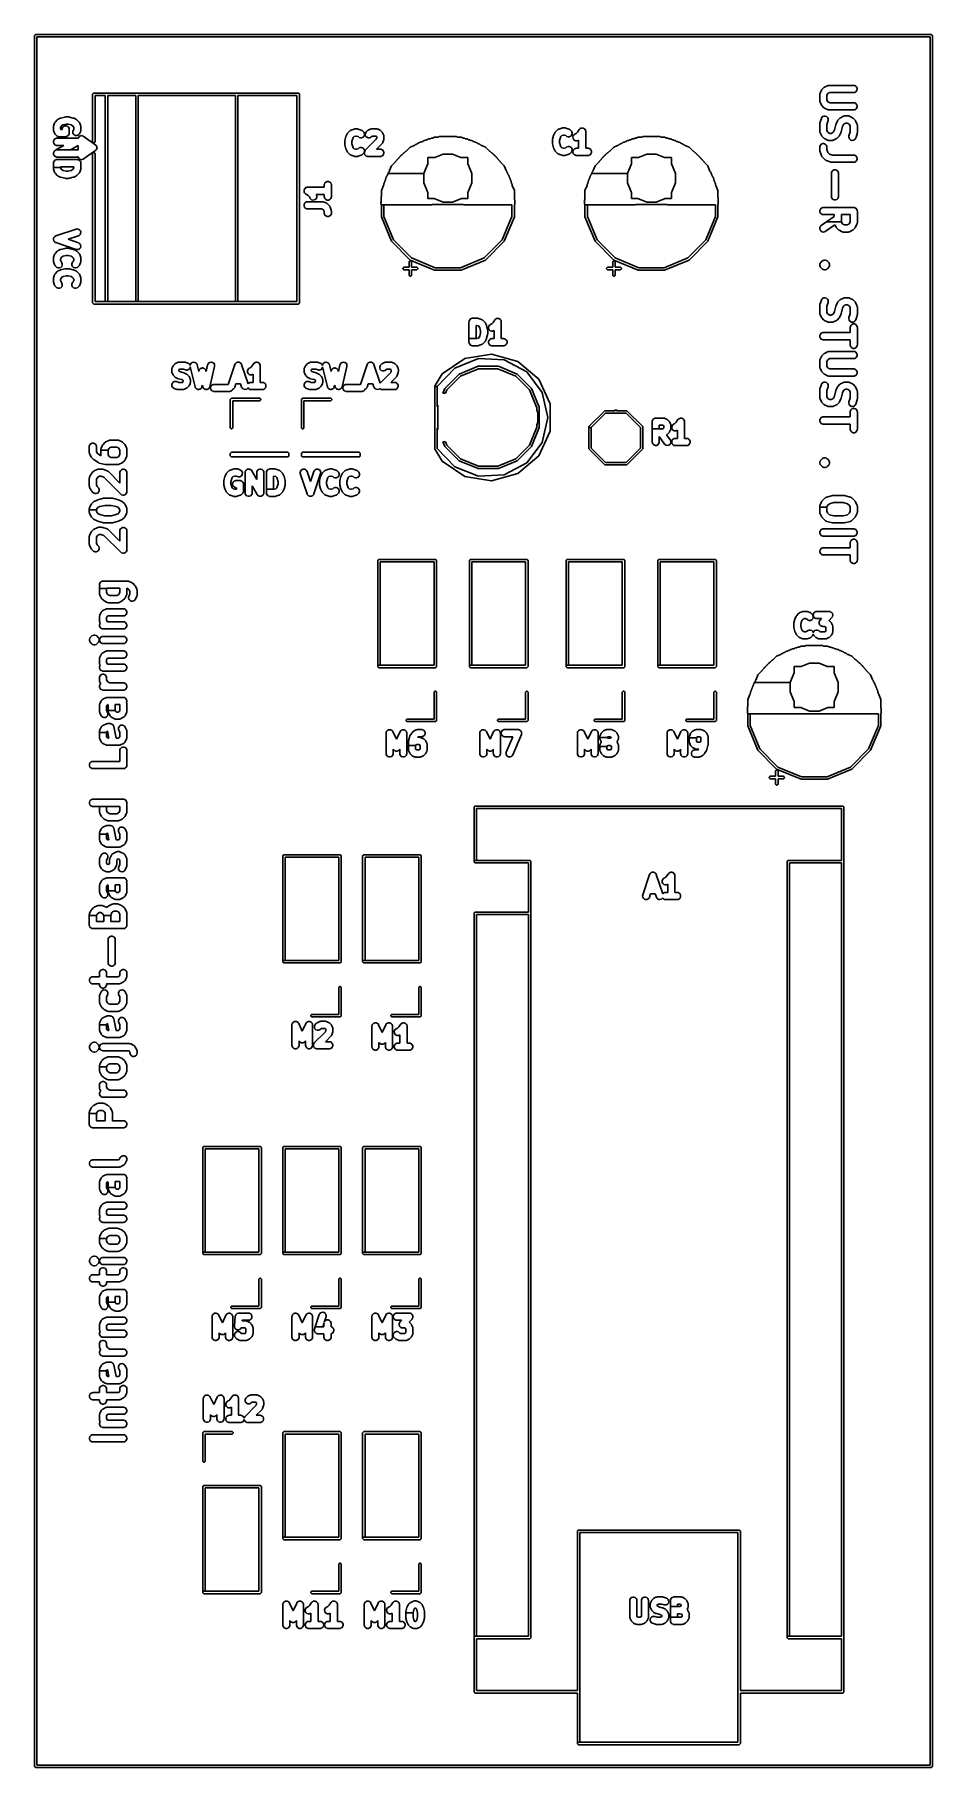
# Model space of a CAD drawing. Header units: millimetres. Extents: x 102.9 to 147, y -135 to -49.9.
import ezdxf

# ---------------------------------------------------------------- set-up
doc = ezdxf.new("R2010")
doc.units = ezdxf.units.MM
doc.layers.add('F.Silkscreen', color=41, linetype='CONTINUOUS', true_color=0xf2eda1)

msp = doc.modelspace()

# ---------------------------------------------------------------- linework, layer by layer
at = {"layer": 'F.Silkscreen', "linetype": 'CONTINUOUS'}
for p, q in [((102.95, -50), (102.953806, -49.980866)), ((102.95, -135), (102.95, -50)), ((102.953806, -49.980866), (102.980866, -49.953806)), ((102.980866, -49.953806), (103, -49.95)), ((103, -49.95), (147, -49.95)), ((103.05, -50.05), (103.05, -134.95)), ((146.95, -50.05), (103.05, -50.05)), ((146.95, -134.95), (146.95, -50.05)), ((147, -49.95), (147.019134, -49.953806)), ((147.019134, -49.953806), (147.046194, -49.980866)), ((147.046194, -49.980866), (147.05, -50)), ((147.05, -50), (147.05, -135)), ((141.534846, -52.823053), (141.606275, -52.680196)), ((141.606275, -52.680196), (141.616716, -52.66361)), ((141.616716, -52.66361), (141.621912, -52.656914)), ((141.621912, -52.656914), (141.626622, -52.649866)), ((141.626622, -52.649866), (141.639056, -52.634716)), ((141.639056, -52.634716), (141.710484, -52.563287)), ((141.710484, -52.563287), (141.725637, -52.550851)), ((141.725637, -52.550851), (141.732681, -52.546143)), ((141.732681, -52.546143), (141.739378, -52.540947)), ((141.739378, -52.540947), (141.755965, -52.530505)), ((141.755965, -52.530505), (141.898822, -52.459076)), ((141.898822, -52.459076), (141.917111, -52.452076)), ((141.917111, -52.452076), (141.920734, -52.451083)), ((141.920734, -52.451083), (141.921091, -52.452387)), ((141.921091, -52.452387), (141.92887, -52.448232)), ((141.92887, -52.448232), (141.937196, -52.446575)), ((141.937196, -52.446575), (141.945361, -52.44434)), ((141.945361, -52.44434), (141.954179, -52.444577)), ((141.953916, -52.443249), (141.957601, -52.442517)), ((141.954179, -52.444577), (141.953916, -52.443249)), ((141.957601, -52.442517), (141.977085, -52.440601)), ((141.977085, -52.440601), (143.191371, -52.440601)), ((143.191371, -52.440601), (143.21088, -52.442522)), ((143.21088, -52.442522), (143.239581, -52.448231)), ((143.239581, -52.448231), (143.290783, -52.475599)), ((143.290783, -52.755603), (143.239581, -52.782971)), ((143.290783, -52.475599), (143.331373, -52.516189)), ((143.331373, -52.715013), (143.290783, -52.755603)), ((143.331373, -52.516189), (143.360662, -52.5869)), ((143.360662, -52.644302), (143.331373, -52.715013)), ((143.360662, -52.5869), (143.360662, -52.644302)), ((105.7975, -52.88), (105.802067, -52.857039)), ((105.7975, -55.2), (105.7975, -52.88)), ((105.802067, -52.857039), (105.834539, -52.824567)), ((105.834539, -52.824567), (105.8575, -52.82)), ((105.8575, -52.82), (115.8975, -52.82)), ((106.4175, -52.94), (105.9175, -52.94)), ((105.9175, -52.94), (105.9175, -55.2)), ((106.4175, -63.06), (106.4175, -52.94)), ((107.9175, -52.94), (106.5375, -52.94)), ((106.5375, -52.94), (106.5375, -63.06)), ((107.9175, -63.06), (107.9175, -52.94)), ((112.8175, -52.94), (108.0375, -52.94)), ((108.0375, -52.94), (108.0375, -63.06)), ((112.8175, -63.06), (112.8175, -52.94)), ((115.8375, -52.94), (112.9375, -52.94)), ((112.9375, -52.94), (112.9375, -63.06)), ((115.8375, -63.06), (115.8375, -52.94)), ((115.8975, -52.82), (115.920461, -52.824567)), ((115.920461, -52.824567), (115.952933, -52.857039)), ((115.952933, -52.857039), (115.9575, -52.88)), ((115.9575, -52.88), (115.9575, -63.12)), ((141.516371, -52.901316), (141.518287, -52.881832)), ((141.516371, -53.18703), (141.516371, -52.901316)), ((141.518288, -53.206519), (141.516371, -53.18703)), ((141.518287, -52.881832), (141.519019, -52.878147)), ((141.51902, -53.210203), (141.518288, -53.206519)), ((141.519019, -52.878147), (141.520347, -52.87841)), ((141.520346, -53.209939), (141.51902, -53.210203)), ((141.52011, -52.869592), (141.522345, -52.861427)), ((141.520347, -52.87841), (141.52011, -52.869592)), ((141.52011, -53.218756), (141.520346, -53.209939)), ((141.522348, -53.22693), (141.52011, -53.218756)), ((141.522345, -52.861427), (141.524002, -52.853101)), ((141.524002, -53.235243), (141.522348, -53.22693)), ((141.524002, -52.853101), (141.528157, -52.845322)), ((141.528156, -53.243016), (141.524002, -53.235243)), ((141.526851, -53.243374), (141.528156, -53.243016)), ((141.527844, -53.246998), (141.526851, -53.243374)), ((141.526853, -52.844965), (141.527846, -52.841342)), ((141.528157, -52.845322), (141.526853, -52.844965)), ((141.534846, -53.265293), (141.527844, -53.246998)), ((141.527846, -52.841342), (141.534846, -52.823053)), ((141.606275, -53.40815), (141.534846, -53.265293)), ((141.616719, -53.42474), (141.606275, -53.40815)), ((141.621917, -53.431438), (141.616719, -53.42474)), ((141.62662, -53.438476), (141.621917, -53.431438)), ((141.639056, -53.45363), (141.62662, -53.438476)), ((141.710484, -53.525059), (141.639056, -53.45363)), ((141.725642, -53.537499), (141.710484, -53.525059)), ((141.732681, -53.542202), (141.725642, -53.537499)), ((141.739372, -53.547395), (141.732681, -53.542202)), ((141.755966, -53.557841), (141.739372, -53.547395)), ((141.898823, -53.629269), (141.755966, -53.557841)), ((141.906625, -52.862119), (141.866371, -52.942628)), ((141.866371, -52.942628), (141.866371, -53.145717)), ((141.866371, -53.145717), (141.906625, -53.226225)), ((141.93789, -52.830853), (141.906625, -52.862119)), ((141.906625, -53.226225), (141.93789, -53.257491)), ((142.018397, -52.790601), (141.93789, -52.830853)), ((141.93789, -53.257491), (142.018397, -53.297744)), ((143.191371, -52.790601), (142.018397, -52.790601)), ((142.018397, -53.297744), (143.191371, -53.297744)), ((143.21088, -52.78868), (143.191371, -52.790601)), ((143.191371, -53.297744), (143.21088, -53.299665)), ((143.239581, -52.782971), (143.21088, -52.78868)), ((143.21088, -53.299665), (143.239581, -53.305374)), ((143.239581, -53.305374), (143.290783, -53.332742)), ((143.290783, -53.612746), (143.239581, -53.640114)), ((143.290783, -53.332742), (143.331373, -53.373332)), ((143.331373, -53.572156), (143.290783, -53.612746)), ((143.331373, -53.373332), (143.360662, -53.444043)), ((143.360662, -53.501445), (143.331373, -53.572156)), ((143.360662, -53.444043), (143.360662, -53.501445)), ((103.873754, -54.472174), (103.874815, -54.463769)), ((103.874815, -54.463769), (103.879161, -54.444659)), ((103.879161, -54.444659), (103.926781, -54.301802)), ((103.926781, -54.301802), (103.934772, -54.283903)), ((103.934772, -54.283903), (103.936632, -54.28064)), ((103.936632, -54.28064), (103.937803, -54.281308)), ((103.937803, -54.281308), (103.940356, -54.272893)), ((103.940356, -54.272893), (103.945072, -54.265833)), ((103.945072, -54.265833), (103.94927, -54.258471)), ((103.94927, -54.258471), (103.955673, -54.252404)), ((103.954548, -54.251652), (103.956636, -54.248529)), ((103.955673, -54.252404), (103.954548, -54.251652)), ((103.956636, -54.248529), (103.969056, -54.233399)), ((103.969056, -54.233399), (104.064294, -54.138161)), ((104.064294, -54.138161), (104.079445, -54.125727)), ((104.079445, -54.125727), (104.086493, -54.121017)), ((104.086493, -54.121017), (104.093189, -54.115821)), ((104.093189, -54.115821), (104.109776, -54.10538)), ((104.109776, -54.10538), (104.205014, -54.057761)), ((104.205014, -54.057761), (104.222239, -54.051168)), ((104.245753, -54.451675), (104.22018, -54.528397)), ((104.222239, -54.051168), (104.222381, -54.051102)), ((104.222381, -54.051102), (104.222878, -54.050924)), ((104.222878, -54.050924), (104.223313, -54.050758)), ((104.223313, -54.050758), (104.223446, -54.050721)), ((104.223446, -54.050721), (104.240832, -54.044511)), ((104.240832, -54.044511), (104.431308, -53.996892)), ((104.2917, -54.405728), (104.245753, -54.451675)), ((104.344355, -54.379401), (104.2917, -54.405728)), ((104.33375, -54.495826), (104.37434, -54.455236)), ((104.495295, -54.341667), (104.344355, -54.379401)), ((104.37434, -54.455236), (104.445051, -54.425947)), ((104.431308, -53.996892), (104.450697, -53.994024)), ((104.445051, -54.425947), (104.502453, -54.425947)), ((104.450697, -53.994024), (104.45249, -53.993936)), ((104.45249, -53.993936), (104.454249, -53.993587)), ((104.454249, -53.993587), (104.473752, -53.991667)), ((104.473752, -53.991667), (104.616609, -53.991667)), ((104.595066, -54.341667), (104.495295, -54.341667)), ((104.502453, -54.425947), (104.573164, -54.455236)), ((104.573164, -54.455236), (104.613754, -54.495826)), ((104.746005, -54.379401), (104.595066, -54.341667)), ((104.616609, -53.991667), (104.636114, -53.993588)), ((104.636114, -53.993588), (104.637866, -53.993936)), ((104.637866, -53.993936), (104.639663, -53.994024)), ((104.639663, -53.994024), (104.659053, -53.996892)), ((104.659053, -53.996892), (104.849529, -54.044511)), ((104.798657, -54.405727), (104.746005, -54.379401)), ((104.844606, -54.451676), (104.798657, -54.405727)), ((104.87018, -54.528397), (104.844606, -54.451676)), ((104.849529, -54.044511), (104.866901, -54.050717)), ((104.866901, -54.050717), (104.867042, -54.050756)), ((104.867042, -54.050756), (104.867501, -54.050931)), ((104.867501, -54.050931), (104.867989, -54.051106)), ((104.867989, -54.051106), (104.868127, -54.051171)), ((104.868127, -54.051171), (104.885347, -54.057761)), ((104.885347, -54.057761), (104.980585, -54.10538)), ((104.980585, -54.10538), (104.997176, -54.115824)), ((104.997176, -54.115824), (105.003874, -54.121022)), ((105.003874, -54.121022), (105.010912, -54.125725)), ((105.010912, -54.125725), (105.026067, -54.138161)), ((105.026067, -54.138161), (105.121305, -54.233399)), ((105.121305, -54.233399), (105.133738, -54.248548)), ((105.133738, -54.248548), (105.135825, -54.251671)), ((105.135825, -54.251671), (105.1347, -54.252422)), ((105.1347, -54.252422), (105.141098, -54.258482)), ((105.141098, -54.258482), (105.145297, -54.265849)), ((105.145297, -54.265849), (105.149998, -54.272884)), ((105.149998, -54.272884), (105.152554, -54.28131)), ((105.152554, -54.28131), (105.153729, -54.280641)), ((105.153729, -54.280641), (105.155589, -54.283904)), ((105.155589, -54.283904), (105.16358, -54.301803)), ((105.16358, -54.301803), (105.211199, -54.444659)), ((105.211199, -54.444659), (105.215546, -54.463777)), ((105.215546, -54.463777), (105.216605, -54.47218)), ((141.516371, -54.329888), (141.518291, -54.310387)), ((141.516371, -54.68703), (141.516371, -54.329888)), ((141.518291, -54.310387), (141.519944, -54.30207)), ((141.519944, -54.30207), (141.521006, -54.293656)), ((141.521006, -54.293656), (141.525352, -54.274548)), ((141.525352, -54.274548), (141.596781, -54.060262)), ((141.596781, -54.060262), (141.604773, -54.042362)), ((141.604773, -54.042362), (141.619265, -54.016939)), ((141.619265, -54.016939), (141.66142, -53.977019)), ((141.66142, -53.977019), (141.712763, -53.951348)), ((141.712763, -53.951348), (141.789107, -53.945923)), ((141.789107, -53.945923), (141.843563, -53.964075)), ((141.843563, -53.964075), (141.901383, -54.014222)), ((141.928819, -54.170943), (141.866371, -54.358285)), ((141.866371, -54.358285), (141.866371, -54.645718)), ((141.917135, -53.636276), (141.898823, -53.629269)), ((141.901383, -54.014222), (141.927054, -54.065565)), ((141.920758, -53.637268), (141.917135, -53.636276)), ((141.921115, -53.635963), (141.920758, -53.637268)), ((141.928883, -53.640115), (141.921115, -53.635963)), ((141.927054, -54.065565), (141.936826, -54.122793)), ((141.933166, -54.151827), (141.928819, -54.170943)), ((141.937188, -53.641766), (141.928883, -53.640115)), ((141.936826, -54.122793), (141.933166, -54.151827)), ((141.94535, -53.644002), (141.937188, -53.641766)), ((141.954155, -53.643761), (141.94535, -53.644002)), ((141.953891, -53.645089), (141.954155, -53.643761)), ((141.957576, -53.645822), (141.953891, -53.645089)), ((141.977085, -53.647744), (141.957576, -53.645822)), ((143.191371, -53.647744), (141.977085, -53.647744)), ((142.24054, -54.62595), (142.30731, -54.358872)), ((142.30731, -54.358872), (142.313518, -54.341494)), ((142.313518, -54.341494), (142.313556, -54.341356)), ((142.313556, -54.341356), (142.313729, -54.340901)), ((142.313729, -54.340901), (142.313903, -54.340417)), ((142.313903, -54.340417), (142.313967, -54.340279)), ((142.313967, -54.340279), (142.32056, -54.323053)), ((142.32056, -54.323053), (142.391989, -54.180196)), ((142.391989, -54.180196), (142.40243, -54.16361)), ((142.40243, -54.16361), (142.407626, -54.156914)), ((142.407626, -54.156914), (142.412336, -54.149866)), ((142.412336, -54.149866), (142.42477, -54.134716)), ((142.42477, -54.134716), (142.496198, -54.063287)), ((142.496198, -54.063287), (142.511347, -54.050853)), ((142.511347, -54.050853), (142.518397, -54.046141)), ((142.518397, -54.046141), (142.525097, -54.040943)), ((142.525097, -54.040943), (142.54168, -54.030505)), ((142.54168, -54.030505), (142.684539, -53.959077)), ((142.642199, -54.462399), (142.575432, -54.729473)), ((142.692338, -54.362121), (142.642199, -54.462399)), ((142.684539, -53.959077), (142.702838, -53.952074)), ((142.723605, -54.330854), (142.692338, -54.362121)), ((142.702838, -53.952074), (142.706459, -53.951082)), ((142.706459, -53.951082), (142.706815, -53.952383)), ((142.706815, -53.952383), (142.714583, -53.948234)), ((142.714583, -53.948234), (142.722901, -53.946578)), ((142.722901, -53.946578), (142.731079, -53.94434)), ((142.804112, -54.290602), (142.723605, -54.330854)), ((142.731079, -53.94434), (142.739894, -53.944578)), ((142.739631, -53.94325), (142.743316, -53.942518)), ((142.739894, -53.944578), (142.739631, -53.94325)), ((142.743316, -53.942518), (142.7628, -53.940602)), ((142.7628, -53.940602), (142.905657, -53.940602)), ((142.864345, -54.290602), (142.804112, -54.290602)), ((142.94485, -54.330854), (142.864345, -54.290602)), ((142.905657, -53.940602), (142.925146, -53.942519)), ((142.925146, -53.942519), (142.92883, -53.943251)), ((142.92883, -53.943251), (142.928566, -53.944577)), ((142.928566, -53.944577), (142.937383, -53.944341)), ((142.937383, -53.944341), (142.945557, -53.946579)), ((142.976117, -54.36212), (142.94485, -54.330854)), ((142.945557, -53.946579), (142.95387, -53.948233)), ((142.95387, -53.948233), (142.961643, -53.952387)), ((142.961643, -53.952387), (142.962001, -53.951082)), ((142.962001, -53.951082), (142.965625, -53.952075)), ((142.965625, -53.952075), (142.983919, -53.959077)), ((143.016371, -54.442627), (142.976117, -54.36212)), ((142.983919, -53.959077), (143.126776, -54.030505)), ((143.016371, -54.730061), (143.016371, -54.442627)), ((143.126776, -54.030505), (143.143369, -54.040951)), ((143.143369, -54.040951), (143.150058, -54.046143)), ((143.150058, -54.046143), (143.157103, -54.05085)), ((143.157103, -54.05085), (143.172258, -54.063287)), ((143.172258, -54.063287), (143.243686, -54.134716)), ((143.21088, -53.645823), (143.191371, -53.647744)), ((143.239581, -53.640114), (143.21088, -53.645823)), ((143.243686, -54.134716), (143.256124, -54.149872)), ((143.256124, -54.149872), (143.260829, -54.156915)), ((143.260829, -54.156915), (143.266022, -54.163605)), ((143.266022, -54.163605), (143.276467, -54.180196)), ((143.276467, -54.180196), (143.347896, -54.323053)), ((143.347896, -54.323053), (143.354903, -54.341366)), ((143.355895, -54.344989), (143.354591, -54.345345)), ((143.354591, -54.345345), (143.358741, -54.353109)), ((143.354903, -54.341366), (143.355895, -54.344989)), ((143.358741, -54.353109), (143.360393, -54.361417)), ((143.360393, -54.361417), (143.36263, -54.369584)), ((143.36263, -54.369584), (143.36239, -54.378385)), ((143.36239, -54.378385), (143.363716, -54.378122)), ((143.363716, -54.378122), (143.364449, -54.381807)), ((143.364449, -54.381807), (143.366371, -54.401316)), ((143.366371, -54.401316), (143.366371, -54.758459)), ((103.87018, -54.5), (103.8721, -54.480497)), ((103.87018, -54.595238), (103.87018, -54.5)), ((103.872101, -54.614742), (103.87018, -54.595238)), ((103.8721, -54.480497), (103.873754, -54.472174)), ((103.873753, -54.623053), (103.872101, -54.614742)), ((103.874815, -54.631468), (103.873753, -54.623053)), ((103.879161, -54.650579), (103.874815, -54.631468)), ((103.875889, -55.185585), (103.905178, -55.114874)), ((103.875889, -55.242987), (103.875889, -55.185585)), ((103.905178, -55.313698), (103.875889, -55.242987)), ((103.926781, -54.793436), (103.879161, -54.650579)), ((103.905178, -55.114874), (103.945768, -55.074284)), ((103.945768, -55.354288), (103.905178, -55.313698)), ((103.934779, -54.811347), (103.926781, -54.793436)), ((103.936639, -54.814609), (103.934779, -54.811347)), ((103.937808, -54.813941), (103.936639, -54.814609)), ((103.940359, -54.822349), (103.937808, -54.813941)), ((103.945068, -54.829397), (103.940359, -54.822349)), ((103.949268, -54.836764), (103.945068, -54.829397)), ((103.945768, -55.074284), (103.99697, -55.046916)), ((103.955664, -54.84282), (103.949268, -54.836764)), ((103.95454, -54.843572), (103.955664, -54.84282)), ((103.956628, -54.846696), (103.95454, -54.843572)), ((103.969056, -54.861839), (103.956628, -54.846696)), ((104.016675, -54.909458), (103.969056, -54.861839)), ((103.99697, -55.046916), (104.025671, -55.041207)), ((104.03183, -54.921895), (104.016675, -54.909458)), ((104.025671, -55.041207), (104.04518, -55.039286)), ((104.056161, -54.938152), (104.03183, -54.921895)), ((104.04518, -55.039286), (105.04518, -55.039286)), ((104.058295, -54.934957), (104.056161, -54.938152)), ((104.092209, -54.953084), (104.058295, -54.934957)), ((104.12091, -54.958793), (104.092209, -54.953084)), ((104.140419, -54.960714), (104.12091, -54.958793)), ((104.473752, -54.960714), (104.140419, -54.960714)), ((104.22018, -54.528397), (104.22018, -54.566839)), ((104.22018, -54.566839), (104.234805, -54.610714)), ((104.234805, -54.610714), (104.298752, -54.610714)), ((104.298752, -54.595238), (104.300673, -54.575729)), ((104.298752, -54.610714), (104.298752, -54.595238)), ((104.300673, -54.575729), (104.306382, -54.547028)), ((104.306382, -54.547028), (104.33375, -54.495826)), ((104.493261, -54.958793), (104.473752, -54.960714)), ((104.521962, -54.953084), (104.493261, -54.958793)), ((104.573164, -54.925716), (104.521962, -54.953084)), ((104.613754, -54.885126), (104.573164, -54.925716)), ((104.613754, -54.495826), (104.641122, -54.547028)), ((104.641122, -54.833924), (104.613754, -54.885126)), ((104.641122, -54.547028), (104.646831, -54.575729)), ((104.646831, -54.805223), (104.641122, -54.833924)), ((104.646831, -54.575729), (104.648752, -54.595238)), ((104.648752, -54.785714), (104.646831, -54.805223)), ((104.648752, -54.595238), (104.648752, -54.785714)), ((104.826301, -54.706366), (104.83403, -54.678142)), ((104.827881, -54.7644), (104.826301, -54.706366)), ((104.846033, -54.818857), (104.827881, -54.7644)), ((104.83403, -54.678142), (104.841036, -54.659833)), ((104.841036, -54.659833), (104.87018, -54.601545)), ((104.846034, -54.818858), (104.846033, -54.818857)), ((104.896181, -54.876678), (104.846034, -54.818858)), ((104.87018, -54.601545), (104.87018, -54.528397)), ((104.947523, -54.902349), (104.896181, -54.876678)), ((105.023866, -54.907775), (104.947523, -54.902349)), ((105.078323, -54.889623), (105.023866, -54.907775)), ((105.04518, -55.039286), (105.064689, -55.041207)), ((105.064689, -55.041207), (105.092955, -55.046829)), ((105.1257, -54.856066), (105.078323, -54.889623)), ((105.092955, -55.046829), (105.134363, -54.946863)), ((105.143642, -54.832948), (105.1257, -54.856066)), ((105.134363, -54.946863), (105.2475, -54.9)), ((105.154086, -54.816357), (105.143642, -54.832948)), ((105.201705, -54.721119), (105.154086, -54.816357)), ((105.208714, -54.7028), (105.201705, -54.721119)), ((105.21255, -54.691062), (105.208402, -54.698819)), ((105.208402, -54.698819), (105.209706, -54.699176)), ((105.209706, -54.699176), (105.208714, -54.7028)), ((105.214199, -54.682767), (105.21255, -54.691062)), ((105.216439, -54.674591), (105.214199, -54.682767)), ((105.217524, -54.666055), (105.2162, -54.665791)), ((105.2162, -54.665791), (105.216439, -54.674591)), ((105.216605, -54.47218), (105.218258, -54.480489)), ((105.218257, -54.662371), (105.217524, -54.666055)), ((105.22018, -54.642857), (105.218257, -54.662371)), ((105.218258, -54.480489), (105.22018, -54.5)), ((105.22018, -54.5), (105.22018, -54.642857)), ((105.2475, -54.9), (105.341101, -54.930235)), ((105.341101, -54.930235), (105.951101, -55.370235)), ((105.802067, -55.222961), (105.7975, -55.2)), ((105.834539, -55.255433), (105.802067, -55.222961)), ((105.880461, -55.255433), (105.834539, -55.255433)), ((105.912933, -55.222961), (105.880461, -55.255433)), ((105.9175, -55.2), (105.912933, -55.222961)), ((118.189286, -55.18339), (118.191206, -55.163887)), ((118.189286, -55.326247), (118.189286, -55.18339)), ((118.191206, -55.163887), (118.191555, -55.162128)), ((118.191555, -55.162128), (118.191643, -55.160335)), ((118.191643, -55.160335), (118.194511, -55.140946)), ((118.194511, -55.140946), (118.24213, -54.95047)), ((118.24213, -54.95047), (118.248338, -54.933092)), ((118.248338, -54.933092), (118.248376, -54.932954)), ((118.248376, -54.932954), (118.248549, -54.9325)), ((118.248549, -54.9325), (118.248723, -54.932015)), ((118.248723, -54.932015), (118.248788, -54.931877)), ((118.248788, -54.931877), (118.25538, -54.914652)), ((118.25538, -54.914652), (118.302999, -54.819414)), ((118.302999, -54.819414), (118.31344, -54.802827)), ((118.31344, -54.802827), (118.318636, -54.796131)), ((118.318636, -54.796131), (118.323346, -54.789083)), ((118.323346, -54.789083), (118.33578, -54.773932)), ((118.33578, -54.773932), (118.431018, -54.678694)), ((118.431018, -54.678694), (118.446148, -54.666274)), ((118.446148, -54.666274), (118.449271, -54.664186)), ((118.449271, -54.664186), (118.450024, -54.665312)), ((118.450024, -54.665312), (118.456095, -54.658905)), ((118.456095, -54.658905), (118.463455, -54.654708)), ((118.463455, -54.654708), (118.470508, -54.649997)), ((118.470508, -54.649997), (118.478928, -54.647442)), ((118.47826, -54.64627), (118.481523, -54.64441)), ((118.478928, -54.647442), (118.47826, -54.64627)), ((118.481523, -54.64441), (118.499422, -54.636419)), ((118.499422, -54.636419), (118.642278, -54.5888)), ((118.57702, -55.053993), (118.539286, -55.204932)), ((118.539286, -55.204932), (118.539286, -55.304704)), ((118.539286, -55.304704), (118.57702, -55.455643)), ((118.603346, -55.001341), (118.57702, -55.053993)), ((118.649295, -54.955392), (118.603346, -55.001341)), ((118.642278, -54.5888), (118.661388, -54.584454)), ((118.726016, -54.929819), (118.649295, -54.955392)), ((118.661388, -54.584454), (118.669793, -54.583393)), ((118.669793, -54.583393), (118.678116, -54.581739)), ((118.678116, -54.581739), (118.697619, -54.579819)), ((118.697619, -54.579819), (118.792857, -54.579819)), ((118.76446, -54.929819), (118.726016, -54.929819)), ((118.84118, -54.955392), (118.76446, -54.929819)), ((118.792857, -54.579819), (118.81236, -54.581739)), ((118.81236, -54.581739), (118.820681, -54.583393)), ((118.820681, -54.583393), (118.829088, -54.584454)), ((118.829088, -54.584454), (118.848197, -54.5888)), ((118.859589, -54.973801), (118.84118, -54.955392)), ((118.848197, -54.5888), (118.991054, -54.636419)), ((118.874744, -54.986238), (118.859589, -54.973801)), ((118.899075, -55.002495), (118.874744, -54.986238)), ((118.954631, -55.019347), (118.899075, -55.002495)), ((119.012034, -55.019347), (118.954631, -55.019347)), ((118.991054, -54.636419), (119.008953, -54.64441)), ((119.008953, -54.64441), (119.012216, -54.64627)), ((119.012216, -54.64627), (119.011547, -54.647442)), ((119.011547, -54.647442), (119.019968, -54.649997)), ((119.082745, -54.990058), (119.012034, -55.019347)), ((119.019968, -54.649997), (119.027022, -54.65471)), ((119.027022, -54.65471), (119.034382, -54.658906)), ((119.034382, -54.658906), (119.040443, -54.665306)), ((119.040443, -54.665306), (119.041196, -54.664181)), ((119.041196, -54.664181), (119.044321, -54.66627)), ((119.044321, -54.66627), (119.059458, -54.678694)), ((119.059458, -54.678694), (119.107077, -54.726313)), ((119.123334, -54.949469), (119.082745, -54.990058)), ((119.107077, -54.726313), (119.119514, -54.741468)), ((119.119514, -54.741468), (119.135771, -54.765799)), ((119.152623, -54.878758), (119.123334, -54.949469)), ((119.135771, -54.765799), (119.152623, -54.821355)), ((119.152623, -54.821355), (119.152623, -54.878758)), ((119.192923, -55.631075), (119.735139, -55.088856)), ((119.194995, -54.821356), (119.211848, -54.765799)), ((119.194995, -54.878758), (119.194995, -54.821356)), ((119.224284, -54.949469), (119.194995, -54.878758)), ((119.211848, -54.765799), (119.228106, -54.741467)), ((119.264874, -54.990059), (119.224284, -54.949469)), ((119.228106, -54.741467), (119.240542, -54.726313)), ((119.240542, -54.726313), (119.288161, -54.678694)), ((119.335585, -55.019348), (119.264874, -54.990059)), ((119.288161, -54.678694), (119.303314, -54.666259)), ((119.303314, -54.666259), (119.310358, -54.661551)), ((119.310358, -54.661551), (119.317055, -54.656355)), ((119.317055, -54.656355), (119.333643, -54.645913)), ((119.333643, -54.645913), (119.428881, -54.598294)), ((119.392987, -55.019348), (119.335585, -55.019348)), ((119.448544, -55.002495), (119.392987, -55.019348)), ((119.428881, -54.598294), (119.447169, -54.591294)), ((119.447169, -54.591294), (119.450792, -54.590301)), ((119.472876, -54.986237), (119.448544, -55.002495)), ((119.450792, -54.590301), (119.451149, -54.591605)), ((119.451149, -54.591605), (119.458928, -54.58745)), ((119.458928, -54.58745), (119.467254, -54.585793)), ((119.467254, -54.585793), (119.475419, -54.583558)), ((119.48803, -54.973801), (119.472876, -54.986237)), ((119.475419, -54.583558), (119.484237, -54.583795)), ((119.483974, -54.582467), (119.487659, -54.581735)), ((119.484237, -54.583795), (119.483974, -54.582467)), ((119.487659, -54.581735), (119.507143, -54.579819)), ((119.515569, -54.946262), (119.48803, -54.973801)), ((119.507143, -54.579819), (119.745238, -54.579819)), ((119.548455, -54.929819), (119.515569, -54.946262)), ((119.703926, -54.929819), (119.548455, -54.929819)), ((119.736812, -54.946262), (119.703926, -54.929819)), ((119.735139, -55.088856), (119.760714, -55.012134)), ((119.744271, -54.953721), (119.736812, -54.946262)), ((120.011839, -55.307134), (119.739155, -55.579819)), ((119.760714, -54.986607), (119.744271, -54.953721)), ((119.745238, -54.579819), (119.764727, -54.581736)), ((119.760714, -55.012134), (119.760714, -54.986607)), ((119.764727, -54.581736), (119.768411, -54.582468)), ((119.768411, -54.582468), (119.768147, -54.583794)), ((119.768147, -54.583794), (119.776964, -54.583558)), ((119.776964, -54.583558), (119.785138, -54.585796)), ((119.785138, -54.585796), (119.793451, -54.58745)), ((119.793451, -54.58745), (119.801224, -54.591604)), ((119.801224, -54.591604), (119.801582, -54.590299)), ((119.801582, -54.590299), (119.805206, -54.591292)), ((119.805206, -54.591292), (119.8235, -54.598294)), ((119.8235, -54.598294), (119.918738, -54.645913)), ((119.918738, -54.645913), (119.935329, -54.656357)), ((119.935329, -54.656357), (119.942027, -54.661555)), ((119.942027, -54.661555), (119.949065, -54.666258)), ((119.949065, -54.666258), (119.96422, -54.678694)), ((119.96422, -54.678694), (120.011839, -54.726313)), ((120.011839, -54.726313), (120.024278, -54.741471)), ((120.02428, -55.291973), (120.011839, -55.307134)), ((120.024278, -54.741471), (120.028981, -54.74851)), ((120.026367, -55.288849), (120.02428, -55.291973)), ((120.031634, -55.282047), (120.025242, -55.288098)), ((120.025242, -55.288098), (120.026367, -55.288849)), ((120.028981, -54.74851), (120.034174, -54.755201)), ((120.035825, -55.274692), (120.031634, -55.282047)), ((120.034174, -54.755201), (120.04462, -54.771795)), ((120.04053, -55.267653), (120.035825, -55.274692)), ((120.043083, -55.259234), (120.04053, -55.267653)), ((120.044256, -55.259903), (120.043083, -55.259234)), ((120.046116, -55.256641), (120.044256, -55.259903)), ((120.04462, -54.771795), (120.092239, -54.867033)), ((120.054114, -55.23873), (120.046116, -55.256641)), ((120.101733, -55.095874), (120.054114, -55.23873)), ((120.092239, -54.867033), (120.099246, -54.885345)), ((120.100238, -54.888968), (120.098934, -54.889324)), ((120.098934, -54.889324), (120.103084, -54.897088)), ((120.099246, -54.885345), (120.100238, -54.888968)), ((120.10608, -55.076755), (120.101733, -55.095874)), ((120.103084, -54.897088), (120.104736, -54.905396)), ((120.104736, -54.905396), (120.106973, -54.913563)), ((120.107138, -55.068356), (120.10608, -55.076755)), ((120.106973, -54.913563), (120.106733, -54.922364)), ((120.106733, -54.922364), (120.108059, -54.922101)), ((120.108792, -55.060045), (120.107138, -55.068356)), ((120.108059, -54.922101), (120.108792, -54.925786)), ((120.108792, -54.925786), (120.110714, -54.945295)), ((120.110714, -55.040533), (120.108792, -55.060045)), ((120.110714, -54.945295), (120.110714, -55.040533)), ((121.685567, -55.347039), (121.718039, -55.314567)), ((121.718039, -55.314567), (121.741, -55.31)), ((121.741, -55.31), (121.762567, -55.31)), ((121.762567, -55.307039), (121.795039, -55.274567)), ((121.762567, -55.31), (121.762567, -55.307039)), ((121.795039, -55.274567), (121.818, -55.27)), ((121.818, -55.27), (121.844567, -55.27)), ((121.844567, -55.267039), (121.877039, -55.234567)), ((121.844567, -55.27), (121.844567, -55.267039)), ((121.877039, -55.234567), (121.9, -55.23)), ((121.9, -55.23), (121.933567, -55.23)), ((121.933567, -55.227039), (121.966039, -55.194567)), ((121.933567, -55.23), (121.933567, -55.227039)), ((121.966039, -55.194567), (121.989, -55.19)), ((121.989, -55.19), (122.029567, -55.19)), ((122.029567, -55.187039), (122.062039, -55.154567)), ((122.029567, -55.19), (122.029567, -55.187039)), ((122.062039, -55.154567), (122.085, -55.15)), ((122.085, -55.15), (122.136567, -55.15)), ((122.136567, -55.147039), (122.169039, -55.114567)), ((122.136567, -55.15), (122.136567, -55.147039)), ((122.169039, -55.114567), (122.192, -55.11)), ((122.192, -55.11), (122.255567, -55.11)), ((122.255567, -55.107039), (122.288039, -55.074567)), ((122.255567, -55.11), (122.255567, -55.107039)), ((122.288039, -55.074567), (122.311, -55.07)), ((122.311, -55.07), (122.39269, -55.07)), ((122.39269, -55.07), (122.393567, -55.069636)), ((122.393567, -55.067039), (122.426039, -55.034567)), ((122.393567, -55.069636), (122.393567, -55.067039)), ((122.426039, -55.034567), (122.449, -55.03)), ((122.449, -55.03), (122.489259, -55.03)), ((122.489259, -55.03), (122.600349, -54.983985)), ((122.600349, -54.983985), (122.795621, -54.983985)), ((122.795621, -54.983985), (122.825039, -54.954567)), ((122.825039, -54.954567), (122.848, -54.95)), ((122.848, -54.95), (123.652, -54.95)), ((123.652, -54.95), (123.674961, -54.954567)), ((123.674961, -54.954567), (123.704379, -54.983985)), ((123.704379, -54.983985), (123.899651, -54.983985)), ((123.899651, -54.983985), (124.010741, -55.03)), ((124.010741, -55.03), (124.051, -55.03)), ((124.051, -55.03), (124.073961, -55.034567)), ((124.073961, -55.034567), (124.106433, -55.067039)), ((124.106433, -55.067039), (124.106433, -55.069636)), ((124.106433, -55.069636), (124.10731, -55.07)), ((124.10731, -55.07), (124.189, -55.07)), ((124.189, -55.07), (124.211961, -55.074567)), ((124.211961, -55.074567), (124.244433, -55.107039)), ((124.244433, -55.107039), (124.244433, -55.11)), ((124.244433, -55.11), (124.308, -55.11)), ((124.308, -55.11), (124.330961, -55.114567)), ((124.330961, -55.114567), (124.363433, -55.147039)), ((124.363433, -55.147039), (124.363433, -55.15)), ((124.363433, -55.15), (124.415, -55.15)), ((124.415, -55.15), (124.437961, -55.154567)), ((124.437961, -55.154567), (124.470433, -55.187039)), ((124.470433, -55.187039), (124.470433, -55.19)), ((124.470433, -55.19), (124.511, -55.19)), ((124.511, -55.19), (124.533961, -55.194567)), ((124.533961, -55.194567), (124.566433, -55.227039)), ((124.566433, -55.227039), (124.566433, -55.23)), ((124.566433, -55.23), (124.6, -55.23)), ((124.6, -55.23), (124.622961, -55.234567)), ((124.622961, -55.234567), (124.655433, -55.267039)), ((124.655433, -55.267039), (124.655433, -55.27)), ((124.655433, -55.27), (124.682, -55.27)), ((124.682, -55.27), (124.704961, -55.274567)), ((124.704961, -55.274567), (124.737433, -55.307039)), ((124.737433, -55.307039), (124.737433, -55.31)), ((124.737433, -55.31), (124.759, -55.31)), ((124.759, -55.31), (124.781961, -55.314567)), ((124.781961, -55.314567), (124.814433, -55.347039)), ((128.389286, -55.13339), (128.391206, -55.113887)), ((128.389286, -55.276247), (128.389286, -55.13339)), ((128.391207, -55.295752), (128.389286, -55.276247)), ((128.391206, -55.113887), (128.391555, -55.112128)), ((128.391555, -55.297504), (128.391207, -55.295752)), ((128.391555, -55.112128), (128.391643, -55.110335)), ((128.391643, -55.299301), (128.391555, -55.297504)), ((128.391643, -55.110335), (128.394511, -55.090946)), ((128.394511, -55.318691), (128.391643, -55.299301)), ((128.394511, -55.090946), (128.44213, -54.90047)), ((128.44213, -54.90047), (128.448338, -54.883092)), ((128.448338, -54.883092), (128.448376, -54.882954)), ((128.448376, -54.882954), (128.448549, -54.8825)), ((128.448549, -54.8825), (128.448723, -54.882015)), ((128.448723, -54.882015), (128.448788, -54.881877)), ((128.448788, -54.881877), (128.45538, -54.864652)), ((128.45538, -54.864652), (128.502999, -54.769414)), ((128.502999, -54.769414), (128.51344, -54.752827)), ((128.51344, -54.752827), (128.518636, -54.746131)), ((128.518636, -54.746131), (128.523346, -54.739083)), ((128.523346, -54.739083), (128.53578, -54.723932)), ((128.53578, -54.723932), (128.631018, -54.628694)), ((128.631018, -54.628694), (128.646148, -54.616274)), ((128.646148, -54.616274), (128.649271, -54.614186)), ((128.649271, -54.614186), (128.650024, -54.615312)), ((128.650024, -54.615312), (128.656095, -54.608905)), ((128.656095, -54.608905), (128.663455, -54.604708)), ((128.663455, -54.604708), (128.670508, -54.599997)), ((128.670508, -54.599997), (128.678928, -54.597442)), ((128.67826, -54.59627), (128.681523, -54.59441)), ((128.678928, -54.597442), (128.67826, -54.59627)), ((128.681523, -54.59441), (128.699422, -54.586419)), ((128.699422, -54.586419), (128.842278, -54.5388)), ((128.77702, -55.003993), (128.739286, -55.154932)), ((128.739286, -55.154932), (128.739286, -55.254704)), ((128.739286, -55.254704), (128.77702, -55.405643)), ((128.803346, -54.951341), (128.77702, -55.003993)), ((128.849295, -54.905392), (128.803346, -54.951341)), ((128.842278, -54.5388), (128.861388, -54.534454)), ((128.926016, -54.879819), (128.849295, -54.905392)), ((128.861388, -54.534454), (128.869793, -54.533393)), ((128.869793, -54.533393), (128.878116, -54.531739)), ((128.878116, -54.531739), (128.897619, -54.529819)), ((128.897619, -54.529819), (128.992857, -54.529819)), ((128.96446, -54.879819), (128.926016, -54.879819)), ((129.04118, -54.905392), (128.96446, -54.879819)), ((128.992857, -54.529819), (129.01236, -54.531739)), ((129.01236, -54.531739), (129.020681, -54.533393)), ((129.020681, -54.533393), (129.029088, -54.534454)), ((129.029088, -54.534454), (129.048197, -54.5388)), ((129.059589, -54.923801), (129.04118, -54.905392)), ((129.048197, -54.5388), (129.191054, -54.586419)), ((129.074744, -54.936238), (129.059589, -54.923801)), ((129.099075, -54.952495), (129.074744, -54.936238)), ((129.154631, -54.969347), (129.099075, -54.952495)), ((129.212034, -54.969347), (129.154631, -54.969347)), ((129.191054, -54.586419), (129.208953, -54.59441)), ((129.208953, -54.59441), (129.212216, -54.59627)), ((129.212216, -54.59627), (129.211547, -54.597442)), ((129.211547, -54.597442), (129.219968, -54.599997)), ((129.282745, -54.940058), (129.212034, -54.969347)), ((129.219968, -54.599997), (129.227022, -54.60471)), ((129.227022, -54.60471), (129.234382, -54.608906)), ((129.234382, -54.608906), (129.240443, -54.615306)), ((129.240443, -54.615306), (129.241196, -54.614181)), ((129.241196, -54.614181), (129.244321, -54.61627)), ((129.244321, -54.61627), (129.259458, -54.628694)), ((129.259458, -54.628694), (129.307077, -54.676313)), ((129.323334, -54.899469), (129.282745, -54.940058)), ((129.307077, -54.676313), (129.319514, -54.691468)), ((129.319514, -54.691468), (129.335771, -54.715799)), ((129.352623, -54.828758), (129.323334, -54.899469)), ((129.335771, -54.715799), (129.352623, -54.771355)), ((129.352623, -54.771355), (129.352623, -54.828758)), ((129.394606, -54.964228), (129.412758, -54.909771)), ((129.400032, -55.040571), (129.394606, -54.964228)), ((129.425703, -55.091913), (129.400032, -55.040571)), ((129.412758, -54.909771), (129.446315, -54.862394)), ((129.425704, -55.091914), (129.425703, -55.091913)), ((129.483524, -55.142061), (129.425704, -55.091914)), ((129.446315, -54.862394), (129.469433, -54.844452)), ((129.469433, -54.844452), (129.486024, -54.834008)), ((129.537981, -55.160213), (129.483524, -55.142061)), ((129.486024, -54.834008), (129.55586, -54.79909)), ((129.596015, -55.161793), (129.537981, -55.160213)), ((129.55586, -54.79909), (129.618765, -54.736185)), ((129.624239, -55.154064), (129.596015, -55.161793)), ((129.618765, -54.736185), (129.704391, -54.607746)), ((129.642548, -55.147058), (129.624239, -55.154064)), ((129.675, -55.130832), (129.642548, -55.147058)), ((129.675, -55.529819), (129.675, -55.130832)), ((129.704391, -54.607746), (129.716812, -54.592579)), ((129.716812, -54.592579), (129.737483, -54.571865)), ((129.737483, -54.571865), (129.750536, -54.564869)), ((129.750536, -54.564869), (129.750595, -54.564811)), ((129.750595, -54.564811), (129.750817, -54.564718)), ((129.750817, -54.564718), (129.788648, -54.544445)), ((129.788648, -54.544445), (129.79622, -54.54293)), ((129.79622, -54.54293), (129.796771, -54.545686)), ((129.796771, -54.545686), (129.821299, -54.535528)), ((129.821299, -54.535528), (129.833238, -54.535528)), ((129.833238, -54.535528), (129.844944, -54.533187)), ((129.844944, -54.533187), (129.87098, -54.538337)), ((129.87098, -54.538337), (129.87098, -54.535528)), ((129.87098, -54.535528), (129.878701, -54.535528)), ((129.878701, -54.535528), (129.898739, -54.543828)), ((129.898739, -54.543828), (129.920022, -54.548038)), ((129.920022, -54.548038), (129.926447, -54.552321)), ((129.926447, -54.552321), (129.924888, -54.554659)), ((129.924888, -54.554659), (129.949412, -54.564817)), ((129.949412, -54.564817), (129.957854, -54.573259)), ((129.957854, -54.573259), (129.967787, -54.579881)), ((129.967787, -54.579881), (129.982555, -54.601933)), ((129.982555, -54.601933), (129.984542, -54.599947)), ((129.984542, -54.599947), (129.990002, -54.605407)), ((129.990002, -54.605407), (130.010247, -54.643283)), ((130.010247, -54.643283), (130.010375, -54.643474)), ((130.010375, -54.643474), (130.010376, -54.643479)), ((130.010376, -54.643479), (130.01039, -54.643551)), ((130.01039, -54.643551), (130.01737, -54.656609)), ((130.01737, -54.656609), (130.023079, -54.68531)), ((130.023079, -54.68531), (130.025, -54.704819)), ((130.025, -54.704819), (130.025, -55.529819)), ((131.685567, -55.347039), (131.718039, -55.314567)), ((131.718039, -55.314567), (131.741, -55.31)), ((131.741, -55.31), (131.762567, -55.31)), ((131.762567, -55.307039), (131.795039, -55.274567)), ((131.762567, -55.31), (131.762567, -55.307039)), ((131.795039, -55.274567), (131.818, -55.27)), ((131.818, -55.27), (131.844567, -55.27)), ((131.844567, -55.267039), (131.877039, -55.234567)), ((131.844567, -55.27), (131.844567, -55.267039)), ((131.877039, -55.234567), (131.9, -55.23)), ((131.9, -55.23), (131.933567, -55.23)), ((131.933567, -55.227039), (131.966039, -55.194567)), ((131.933567, -55.23), (131.933567, -55.227039)), ((131.966039, -55.194567), (131.989, -55.19)), ((131.989, -55.19), (132.029567, -55.19)), ((132.029567, -55.187039), (132.062039, -55.154567)), ((132.029567, -55.19), (132.029567, -55.187039)), ((132.062039, -55.154567), (132.085, -55.15)), ((132.085, -55.15), (132.136567, -55.15)), ((132.136567, -55.147039), (132.169039, -55.114567)), ((132.136567, -55.15), (132.136567, -55.147039)), ((132.169039, -55.114567), (132.192, -55.11)), ((132.192, -55.11), (132.255567, -55.11)), ((132.255567, -55.107039), (132.288039, -55.074567)), ((132.255567, -55.11), (132.255567, -55.107039)), ((132.288039, -55.074567), (132.311, -55.07)), ((132.311, -55.07), (132.39269, -55.07)), ((132.39269, -55.07), (132.393567, -55.069636)), ((132.393567, -55.067039), (132.426039, -55.034567)), ((132.393567, -55.069636), (132.393567, -55.067039)), ((132.426039, -55.034567), (132.449, -55.03)), ((132.449, -55.03), (132.489259, -55.03)), ((132.489259, -55.03), (132.600349, -54.983985)), ((132.600349, -54.983985), (132.795621, -54.983985)), ((132.795621, -54.983985), (132.825039, -54.954567)), ((132.825039, -54.954567), (132.848, -54.95)), ((132.848, -54.95), (133.652, -54.95)), ((133.652, -54.95), (133.674961, -54.954567)), ((133.674961, -54.954567), (133.704379, -54.983985)), ((133.704379, -54.983985), (133.899651, -54.983985)), ((133.899651, -54.983985), (134.010741, -55.03)), ((134.010741, -55.03), (134.051, -55.03)), ((134.051, -55.03), (134.073961, -55.034567)), ((134.073961, -55.034567), (134.106433, -55.067039)), ((134.106433, -55.067039), (134.106433, -55.069636)), ((134.106433, -55.069636), (134.10731, -55.07)), ((134.10731, -55.07), (134.189, -55.07)), ((134.189, -55.07), (134.211961, -55.074567)), ((134.211961, -55.074567), (134.244433, -55.107039)), ((134.244433, -55.107039), (134.244433, -55.11)), ((134.244433, -55.11), (134.308, -55.11)), ((134.308, -55.11), (134.330961, -55.114567)), ((134.330961, -55.114567), (134.363433, -55.147039)), ((134.363433, -55.147039), (134.363433, -55.15)), ((134.363433, -55.15), (134.415, -55.15)), ((134.415, -55.15), (134.437961, -55.154567)), ((134.437961, -55.154567), (134.470433, -55.187039)), ((134.470433, -55.187039), (134.470433, -55.19)), ((134.470433, -55.19), (134.511, -55.19)), ((134.511, -55.19), (134.533961, -55.194567)), ((134.533961, -55.194567), (134.566433, -55.227039)), ((134.566433, -55.227039), (134.566433, -55.23)), ((134.566433, -55.23), (134.6, -55.23)), ((134.6, -55.23), (134.622961, -55.234567)), ((134.622961, -55.234567), (134.655433, -55.267039)), ((134.655433, -55.267039), (134.655433, -55.27)), ((134.655433, -55.27), (134.682, -55.27)), ((134.682, -55.27), (134.704961, -55.274567)), ((134.704961, -55.274567), (134.737433, -55.307039)), ((134.737433, -55.307039), (134.737433, -55.31)), ((134.737433, -55.31), (134.759, -55.31)), ((134.759, -55.31), (134.781961, -55.314567)), ((134.781961, -55.314567), (134.814433, -55.347039)), ((141.518288, -54.706519), (141.516371, -54.68703)), ((141.51902, -54.710203), (141.518288, -54.706519)), ((141.520346, -54.709939), (141.51902, -54.710203)), ((141.52011, -54.718756), (141.520346, -54.709939)), ((141.522348, -54.72693), (141.52011, -54.718756)), ((141.524002, -54.735243), (141.522348, -54.72693)), ((141.528156, -54.743016), (141.524002, -54.735243)), ((141.526851, -54.743374), (141.528156, -54.743016)), ((141.527844, -54.746998), (141.526851, -54.743374)), ((141.534846, -54.765292), (141.527844, -54.746998)), ((141.606275, -54.90815), (141.534846, -54.765292)), ((141.591959, -55.332742), (141.66267, -55.303453)), ((141.616719, -54.924741), (141.606275, -54.90815)), ((141.621917, -54.931439), (141.616719, -54.924741)), ((141.62662, -54.938477), (141.621917, -54.931439)), ((141.639056, -54.953632), (141.62662, -54.938477)), ((141.710484, -55.02506), (141.639056, -54.953632)), ((141.66267, -55.303453), (141.720072, -55.303453)), ((141.725642, -55.037499), (141.710484, -55.02506)), ((141.720072, -55.303453), (141.790783, -55.332742)), ((141.732681, -55.042202), (141.725642, -55.037499)), ((141.739372, -55.047395), (141.732681, -55.042202)), ((141.755965, -55.057841), (141.739372, -55.047395)), ((141.898822, -55.12927), (141.755965, -55.057841)), ((141.866371, -54.645718), (141.906624, -54.726224)), ((141.917135, -55.136277), (141.898822, -55.12927)), ((141.906624, -54.726224), (141.937891, -54.757491)), ((141.920758, -55.137269), (141.917135, -55.136277)), ((141.921114, -55.135965), (141.920758, -55.137269)), ((141.928878, -55.140115), (141.921114, -55.135965)), ((141.937186, -55.141767), (141.928878, -55.140115)), ((141.945353, -55.144004), (141.937186, -55.141767)), ((141.937891, -54.757491), (142.018398, -54.797745)), ((141.954154, -55.143764), (141.945353, -55.144004)), ((141.953891, -55.14509), (141.954154, -55.143764)), ((141.957576, -55.145823), (141.953891, -55.14509)), ((141.977085, -55.147745), (141.957576, -55.145823)), ((142.119942, -55.147745), (141.977085, -55.147745)), ((142.018398, -54.797745), (142.07863, -54.797745)), ((142.07863, -54.797745), (142.159136, -54.757492)), ((142.139456, -55.145822), (142.119942, -55.147745)), ((142.14314, -55.145089), (142.139456, -55.145822)), ((142.151676, -55.144004), (142.142876, -55.143765)), ((142.142876, -55.143765), (142.14314, -55.145089)), ((142.159852, -55.141764), (142.151676, -55.144004)), ((142.159136, -54.757492), (142.190403, -54.726224)), ((142.168147, -55.140115), (142.159852, -55.141764)), ((142.175904, -55.135967), (142.168147, -55.140115)), ((142.176261, -55.137271), (142.175904, -55.135967)), ((142.179885, -55.136279), (142.176261, -55.137271)), ((142.198204, -55.12927), (142.179885, -55.136279)), ((142.190403, -54.726224), (142.24054, -54.62595)), ((142.341062, -55.057841), (142.198204, -55.12927)), ((142.357658, -55.047393), (142.341062, -55.057841)), ((142.364343, -55.042203), (142.357658, -55.047393)), ((142.371384, -55.0375), (142.364343, -55.042203)), ((142.386544, -55.02506), (142.371384, -55.0375)), ((142.457972, -54.953632), (142.386544, -55.02506)), ((142.470414, -54.93847), (142.457972, -54.953632)), ((142.475115, -54.931431), (142.470414, -54.93847)), ((142.480304, -54.924748), (142.475115, -54.931431)), ((142.490753, -54.90815), (142.480304, -54.924748)), ((142.562182, -54.765292), (142.490753, -54.90815)), ((142.568765, -54.748085), (142.562182, -54.765292)), ((142.568832, -54.747944), (142.568765, -54.748085)), ((142.569012, -54.74744), (142.568832, -54.747944)), ((142.56919, -54.746975), (142.569012, -54.74744)), ((142.569228, -54.746834), (142.56919, -54.746975)), ((142.575432, -54.729473), (142.569228, -54.746834)), ((142.945916, -54.965554), (142.949576, -54.936521)), ((142.955688, -55.022782), (142.945916, -54.965554)), ((142.949576, -54.936521), (142.953923, -54.917405)), ((142.953923, -54.917405), (143.016371, -54.730061)), ((142.981359, -55.074125), (142.955688, -55.022782)), ((143.039179, -55.124272), (142.981359, -55.074125)), ((143.093635, -55.142424), (143.039179, -55.124272)), ((143.169979, -55.136999), (143.093635, -55.142424)), ((143.221322, -55.111328), (143.169979, -55.136999)), ((143.263477, -55.071408), (143.221322, -55.111328)), ((143.277969, -55.045985), (143.263477, -55.071408)), ((143.285961, -55.028085), (143.277969, -55.045985)), ((143.35739, -54.8138), (143.285961, -55.028085)), ((143.361737, -54.794681), (143.35739, -54.8138)), ((143.362795, -54.786282), (143.361737, -54.794681)), ((143.364449, -54.777971), (143.362795, -54.786282)), ((143.366371, -54.758459), (143.364449, -54.777971)), ((103.874302, -55.768861), (103.875889, -55.763041)), ((103.874302, -55.768863), (103.874302, -55.768861)), ((103.878784, -55.804114), (103.874302, -55.768863)), ((103.875889, -55.757013), (103.889491, -55.72417)), ((103.875889, -55.763041), (103.875889, -55.757013)), ((103.875889, -55.814415), (103.875889, -55.804114)), ((103.875889, -55.804114), (103.878784, -55.804114)), ((103.881956, -55.829063), (103.875889, -55.814415)), ((103.87781, -56.213695), (103.905178, -56.162493)), ((103.883956, -55.844788), (103.881956, -55.829063)), ((103.889066, -55.85373), (103.883956, -55.844788)), ((103.886698, -55.723409), (103.889409, -55.713472)), ((103.889491, -55.72417), (103.886698, -55.723409)), ((103.891578, -55.852294), (103.889066, -55.85373)), ((103.889409, -55.713472), (103.902659, -55.692375)), ((103.905178, -55.885126), (103.891578, -55.852294)), ((103.902659, -55.692375), (103.905173, -55.686307)), ((103.905173, -55.686307), (103.908664, -55.682814)), ((103.909443, -55.889391), (103.905178, -55.885126)), ((103.905178, -56.162493), (103.945768, -56.121903)), ((103.908664, -55.682814), (103.920285, -55.664314)), ((103.912434, -55.894625), (103.909443, -55.889391)), ((103.912434, -55.894626), (103.912434, -55.894625)), ((103.940531, -55.916384), (103.912434, -55.894626)), ((103.920285, -55.664314), (103.942372, -55.645118)), ((103.938484, -55.918432), (103.940531, -55.916384)), ((103.945768, -55.925716), (103.938484, -55.918432)), ((103.942372, -55.645118), (103.958356, -55.633772)), ((103.99697, -55.381656), (103.945768, -55.354288)), ((103.967759, -55.93747), (103.945768, -55.925716)), ((103.945768, -56.121903), (103.99697, -56.094535)), ((103.958356, -55.633772), (103.998708, -55.610714)), ((103.972947, -55.941488), (103.967759, -55.93747)), ((103.9777, -55.942784), (103.972947, -55.941488)), ((103.99697, -55.953084), (103.9777, -55.942784)), ((104.025671, -55.387365), (103.99697, -55.381656)), ((104.025671, -55.958793), (103.99697, -55.953084)), ((103.99697, -56.094535), (104.025671, -56.088826)), ((103.998708, -55.610714), (104.386207, -55.389286)), ((103.998708, -55.610714), (104.704154, -55.610714)), ((104.704154, -55.610714), (103.998708, -55.610714)), ((104.04518, -55.389286), (104.025671, -55.387365)), ((104.04518, -55.960714), (104.025671, -55.958793)), ((104.025671, -56.088826), (104.04518, -56.086905)), ((104.386207, -55.389286), (104.04518, -55.389286)), ((105.04518, -55.960714), (104.04518, -55.960714)), ((104.04518, -56.086905), (105.04518, -56.086905)), ((105.0875, -55.391659), (104.704154, -55.610714)), ((104.704154, -55.610714), (105.04518, -55.610714)), ((105.04518, -55.610714), (105.064689, -55.612635)), ((105.064689, -55.958793), (105.04518, -55.960714)), ((105.04518, -56.086905), (105.064689, -56.088826)), ((105.064689, -55.612635), (105.0875, -55.617172)), ((105.091826, -55.953394), (105.064689, -55.958793)), ((105.064689, -56.088826), (105.09339, -56.094535)), ((105.0875, -55.617172), (105.0875, -55.391659)), ((105.117735, -56.033601), (105.091826, -55.953394)), ((105.09339, -56.094535), (105.144592, -56.121903)), ((105.221928, -56.097943), (105.117735, -56.033601)), ((105.144592, -56.121903), (105.185182, -56.162493)), ((105.185182, -56.162493), (105.21255, -56.213695)), ((105.341101, -56.069765), (105.221928, -56.097943)), ((105.951101, -55.629765), (105.341101, -56.069765)), ((105.7975, -55.8), (105.802067, -55.777039)), ((105.7975, -63.12), (105.7975, -55.8)), ((105.802067, -55.777039), (105.834539, -55.744567)), ((105.834539, -55.744567), (105.880461, -55.744567)), ((105.880461, -55.744567), (105.912933, -55.777039)), ((105.912933, -55.777039), (105.9175, -55.8)), ((105.9175, -55.8), (105.9175, -63.06)), ((105.951101, -55.370235), (106.015443, -55.474428)), ((105.987265, -55.593601), (105.951101, -55.629765)), ((106.015443, -55.474428), (105.987265, -55.593601)), ((118.191207, -55.345752), (118.189286, -55.326247)), ((118.191555, -55.347504), (118.191207, -55.345752)), ((118.191643, -55.349301), (118.191555, -55.347504)), ((118.194511, -55.368691), (118.191643, -55.349301)), ((118.24213, -55.559167), (118.194511, -55.368691)), ((118.248336, -55.576539), (118.24213, -55.559167)), ((118.248375, -55.57668), (118.248336, -55.576539)), ((118.24855, -55.577139), (118.248375, -55.57668)), ((118.248725, -55.577627), (118.24855, -55.577139)), ((118.24879, -55.577765), (118.248725, -55.577627)), ((118.25538, -55.594985), (118.24879, -55.577765)), ((118.302999, -55.690223), (118.25538, -55.594985)), ((118.313443, -55.706814), (118.302999, -55.690223)), ((118.318641, -55.713512), (118.313443, -55.706814)), ((118.323344, -55.72055), (118.318641, -55.713512)), ((118.33578, -55.735704), (118.323344, -55.72055)), ((118.431018, -55.830943), (118.33578, -55.735704)), ((118.446167, -55.843377), (118.431018, -55.830943)), ((118.44929, -55.845464), (118.446167, -55.843377)), ((118.450041, -55.844339), (118.44929, -55.845464)), ((118.4561, -55.850736), (118.450041, -55.844339)), ((118.463459, -55.85493), (118.4561, -55.850736)), ((118.470502, -55.859637), (118.463459, -55.85493)), ((118.478929, -55.862193), (118.470502, -55.859637)), ((118.47826, -55.863368), (118.478929, -55.862193)), ((118.481523, -55.865228), (118.47826, -55.863368)), ((118.499422, -55.873219), (118.481523, -55.865228)), ((118.642278, -55.920838), (118.499422, -55.873219)), ((118.57702, -55.455643), (118.603347, -55.508298)), ((118.603347, -55.508298), (118.649294, -55.554245)), ((118.661396, -55.925185), (118.642278, -55.920838)), ((118.649294, -55.554245), (118.726016, -55.579819)), ((118.669799, -55.926244), (118.661396, -55.925185)), ((118.678108, -55.927897), (118.669799, -55.926244)), ((118.697619, -55.929819), (118.678108, -55.927897)), ((118.792857, -55.929819), (118.697619, -55.929819)), ((118.726016, -55.579819), (118.764459, -55.579819)), ((118.764459, -55.579819), (118.84118, -55.554244)), ((118.812368, -55.927897), (118.792857, -55.929819)), ((118.820675, -55.926244), (118.812368, -55.927897)), ((118.82908, -55.925185), (118.820675, -55.926244)), ((118.848197, -55.920838), (118.82908, -55.925185)), ((118.84118, -55.554244), (118.859588, -55.535837)), ((118.991054, -55.873219), (118.848197, -55.920838)), ((118.859588, -55.535837), (118.874742, -55.523401)), ((118.874742, -55.523401), (118.899074, -55.507143)), ((118.899074, -55.507143), (118.954629, -55.49029)), ((118.954629, -55.49029), (119.012032, -55.490289)), ((119.008953, -55.865228), (118.991054, -55.873219)), ((119.012216, -55.863368), (119.008953, -55.865228)), ((119.019982, -55.859632), (119.011545, -55.862191)), ((119.011545, -55.862191), (119.012216, -55.863368)), ((119.012032, -55.490289), (119.082743, -55.519577)), ((119.027021, -55.854927), (119.019982, -55.859632)), ((119.03437, -55.850739), (119.027021, -55.854927)), ((119.040415, -55.844353), (119.03437, -55.850739)), ((119.041166, -55.845476), (119.040415, -55.844353)), ((119.044292, -55.843388), (119.041166, -55.845476)), ((119.059459, -55.830942), (119.044292, -55.843388)), ((119.107077, -55.783323), (119.059459, -55.830942)), ((119.082743, -55.519577), (119.082745, -55.519578)), ((119.082745, -55.519578), (119.123334, -55.560167)), ((119.119513, -55.76817), (119.107077, -55.783323)), ((119.135771, -55.743838), (119.119513, -55.76817)), ((119.123334, -55.560167), (119.152623, -55.630876)), ((119.152624, -55.688279), (119.135771, -55.743838)), ((119.147376, -55.726118), (119.164229, -55.670561)), ((119.147376, -55.783522), (119.147376, -55.726118)), ((119.176666, -55.854233), (119.147376, -55.783522)), ((119.152623, -55.630876), (119.152624, -55.688279)), ((119.164229, -55.670561), (119.180487, -55.646229)), ((119.217256, -55.894822), (119.176666, -55.854233)), ((119.180487, -55.646229), (119.192923, -55.631075)), ((119.268457, -55.922189), (119.217256, -55.894822)), ((119.297158, -55.927898), (119.268457, -55.922189)), ((119.316667, -55.929819), (119.297158, -55.927898)), ((119.935714, -55.929819), (119.316667, -55.929819)), ((119.739155, -55.579819), (119.935714, -55.579819)), ((119.935714, -55.579819), (119.955223, -55.58174)), ((119.955223, -55.927898), (119.935714, -55.929819)), ((119.955223, -55.58174), (119.983924, -55.587449)), ((119.983924, -55.922189), (119.955223, -55.927898)), ((119.983924, -55.587449), (120.035126, -55.614817)), ((120.035126, -55.894821), (119.983924, -55.922189)), ((120.035126, -55.614817), (120.075716, -55.655407)), ((120.075716, -55.854231), (120.035126, -55.894821)), ((120.075716, -55.655407), (120.105005, -55.726118)), ((120.105005, -55.78352), (120.075716, -55.854231)), ((120.105005, -55.726118), (120.105005, -55.78352)), ((120.678567, -56.187039), (120.711039, -56.154567)), ((120.711039, -56.154567), (120.711567, -56.154461)), ((120.711567, -56.147039), (120.744039, -56.114567)), ((120.711567, -56.154461), (120.711567, -56.147039)), ((120.744039, -56.114567), (120.744567, -56.114461)), ((120.744567, -56.107039), (120.777039, -56.074567)), ((120.744567, -56.114461), (120.744567, -56.107039)), ((120.777039, -56.074567), (120.779567, -56.074064)), ((120.779567, -56.067039), (120.812039, -56.034567)), ((120.779567, -56.074064), (120.779567, -56.067039)), ((120.812039, -56.034567), (120.815567, -56.033865)), ((120.815567, -56.027039), (120.848039, -55.994567)), ((120.815567, -56.033865), (120.815567, -56.027039)), ((120.848039, -55.994567), (120.852567, -55.993666)), ((120.852567, -55.987039), (120.885039, -55.954567)), ((120.852567, -55.993666), (120.852567, -55.987039)), ((120.885039, -55.954567), (120.890567, -55.953467)), ((120.890567, -55.947039), (120.923039, -55.914567)), ((120.890567, -55.953467), (120.890567, -55.947039)), ((120.923039, -55.914567), (120.930567, -55.913069)), ((120.930567, -55.907039), (120.963039, -55.874567)), ((120.930567, -55.913069), (120.930567, -55.907039)), ((120.963039, -55.874567), (120.971567, -55.87287)), ((120.971567, -55.867039), (121.004039, -55.834567)), ((120.971567, -55.87287), (120.971567, -55.867039)), ((121.004039, -55.834567), (121.013567, -55.832671)), ((121.013567, -55.827039), (121.046039, -55.794567)), ((121.013567, -55.832671), (121.013567, -55.827039)), ((121.046039, -55.794567), (121.057567, -55.792274)), ((121.057567, -55.787039), (121.090039, -55.754567)), ((121.057567, -55.792274), (121.057567, -55.787039)), ((121.090039, -55.754567), (121.103567, -55.751876)), ((121.103567, -55.747039), (121.136039, -55.714567)), ((121.103567, -55.751876), (121.103567, -55.747039)), ((121.136039, -55.714567), (121.150567, -55.711677)), ((121.150567, -55.707039), (121.183039, -55.674567)), ((121.150567, -55.711677), (121.150567, -55.707039)), ((121.183039, -55.674567), (121.199567, -55.671279)), ((121.199567, -55.667039), (121.232039, -55.634567)), ((121.199567, -55.671279), (121.199567, -55.667039)), ((121.232039, -55.634567), (121.250202, -55.630954)), ((121.250202, -55.630954), (121.251567, -55.62959)), ((121.251567, -55.627039), (121.284039, -55.594567)), ((121.251567, -55.62959), (121.251567, -55.627039)), ((121.284039, -55.594567), (121.287223, -55.593933)), ((121.287223, -55.593933), (121.399951, -55.481206)), ((121.399951, -55.481206), (121.556064, -55.416541)), ((121.556064, -55.416541), (121.578039, -55.394567)), ((121.578039, -55.394567), (121.601, -55.39)), ((121.601, -55.39), (121.613567, -55.39)), ((121.613567, -55.387039), (121.646039, -55.354567)), ((121.613567, -55.39), (121.613567, -55.387039)), ((121.646039, -55.354567), (121.669, -55.35)), ((121.669, -55.35), (121.685567, -55.35)), ((121.685567, -55.35), (121.685567, -55.347039)), ((122.612856, -55.99), (122.265433, -55.99)), ((122.265433, -55.99), (122.265433, -56.027039)), ((122.265433, -56.027039), (122.265433, -56.067039)), ((122.265433, -56.067039), (122.265433, -56.107039)), ((122.265433, -56.107039), (122.265433, -56.147039)), ((122.265433, -56.147039), (122.265433, -56.187039)), ((123.015892, -55.823058), (122.612856, -55.99)), ((123.484108, -55.823058), (123.015892, -55.823058)), ((123.887144, -55.99), (123.484108, -55.823058)), ((124.234567, -55.99), (123.887144, -55.99)), ((124.234567, -56.027039), (124.234567, -55.99)), ((124.234567, -56.067039), (124.234567, -56.027039)), ((124.234567, -56.107039), (124.234567, -56.067039)), ((124.234567, -56.147039), (124.234567, -56.107039)), ((124.234567, -56.187039), (124.234567, -56.147039)), ((124.814433, -55.347039), (124.814433, -55.35)), ((124.814433, -55.35), (124.831, -55.35)), ((124.831, -55.35), (124.853961, -55.354567)), ((124.853961, -55.354567), (124.886433, -55.387039)), ((124.886433, -55.387039), (124.886433, -55.39)), ((124.886433, -55.39), (124.899, -55.39)), ((124.899, -55.39), (124.921961, -55.394567)), ((124.921961, -55.394567), (124.943935, -55.416541)), ((124.943935, -55.416541), (125.100049, -55.481206)), ((125.100049, -55.481206), (125.212776, -55.593933)), ((125.212776, -55.593933), (125.215961, -55.594567)), ((125.215961, -55.594567), (125.248433, -55.627039)), ((125.248433, -55.627039), (125.248433, -55.62959)), ((125.248433, -55.62959), (125.249797, -55.630954)), ((125.249797, -55.630954), (125.267961, -55.634567)), ((125.267961, -55.634567), (125.300433, -55.667039)), ((125.300433, -55.667039), (125.300433, -55.671279)), ((125.300433, -55.671279), (125.316961, -55.674567)), ((125.316961, -55.674567), (125.349433, -55.707039)), ((125.349433, -55.707039), (125.349433, -55.711677)), ((125.349433, -55.711677), (125.363961, -55.714567)), ((125.363961, -55.714567), (125.396433, -55.747039)), ((125.396433, -55.747039), (125.396433, -55.751876)), ((125.396433, -55.751876), (125.409961, -55.754567)), ((125.409961, -55.754567), (125.442433, -55.787039)), ((125.442433, -55.787039), (125.442433, -55.792274)), ((125.442433, -55.792274), (125.453961, -55.794567)), ((125.453961, -55.794567), (125.486433, -55.827039)), ((125.486433, -55.827039), (125.486433, -55.832671)), ((125.486433, -55.832671), (125.495961, -55.834567)), ((125.495961, -55.834567), (125.528433, -55.867039)), ((125.528433, -55.867039), (125.528433, -55.87287)), ((125.528433, -55.87287), (125.536961, -55.874567)), ((125.536961, -55.874567), (125.569433, -55.907039)), ((125.569433, -55.907039), (125.569433, -55.913069)), ((125.569433, -55.913069), (125.576961, -55.914567)), ((125.576961, -55.914567), (125.609433, -55.947039)), ((125.609433, -55.947039), (125.609433, -55.953467)), ((125.609433, -55.953467), (125.614961, -55.954567)), ((125.614961, -55.954567), (125.647433, -55.987039)), ((125.647433, -55.987039), (125.647433, -55.993666)), ((125.647433, -55.993666), (125.651961, -55.994567)), ((125.651961, -55.994567), (125.684433, -56.027039)), ((125.684433, -56.027039), (125.684433, -56.033865)), ((125.684433, -56.033865), (125.687961, -56.034567)), ((125.687961, -56.034567), (125.720433, -56.067039)), ((125.720433, -56.067039), (125.720433, -56.074064)), ((125.720433, -56.074064), (125.722961, -56.074567)), ((125.722961, -56.074567), (125.755433, -56.107039)), ((125.755433, -56.107039), (125.755433, -56.114461)), ((125.755433, -56.114461), (125.755961, -56.114567)), ((125.755961, -56.114567), (125.788433, -56.147039)), ((125.788433, -56.147039), (125.788433, -56.154461)), ((125.788433, -56.154461), (125.788961, -56.154567)), ((125.788961, -56.154567), (125.821433, -56.187039)), ((128.44213, -55.509167), (128.394511, -55.318691)), ((128.448336, -55.526539), (128.44213, -55.509167)), ((128.448375, -55.52668), (128.448336, -55.526539)), ((128.44855, -55.527139), (128.448375, -55.52668)), ((128.448725, -55.527627), (128.44855, -55.527139)), ((128.44879, -55.527765), (128.448725, -55.527627)), ((128.45538, -55.544985), (128.44879, -55.527765)), ((128.502999, -55.640223), (128.45538, -55.544985)), ((128.513443, -55.656814), (128.502999, -55.640223)), ((128.518641, -55.663512), (128.513443, -55.656814)), ((128.523344, -55.67055), (128.518641, -55.663512)), ((128.53578, -55.685704), (128.523344, -55.67055)), ((128.631018, -55.780943), (128.53578, -55.685704)), ((128.646167, -55.793377), (128.631018, -55.780943)), ((128.64929, -55.795464), (128.646167, -55.793377)), ((128.650041, -55.794339), (128.64929, -55.795464)), ((128.6561, -55.800736), (128.650041, -55.794339)), ((128.663459, -55.80493), (128.6561, -55.800736)), ((128.670502, -55.809637), (128.663459, -55.80493)), ((128.678929, -55.812193), (128.670502, -55.809637)), ((128.67826, -55.813368), (128.678929, -55.812193)), ((128.681523, -55.815228), (128.67826, -55.813368)), ((128.699422, -55.823219), (128.681523, -55.815228)), ((128.842278, -55.870838), (128.699422, -55.823219)), ((128.77702, -55.405643), (128.803347, -55.458298)), ((128.803347, -55.458298), (128.849294, -55.504245)), ((128.861396, -55.875185), (128.842278, -55.870838)), ((128.849294, -55.504245), (128.926016, -55.529819)), ((128.869799, -55.876244), (128.861396, -55.875185)), ((128.878108, -55.877897), (128.869799, -55.876244)), ((128.897619, -55.879819), (128.878108, -55.877897)), ((128.992857, -55.879819), (128.897619, -55.879819)), ((128.926016, -55.529819), (128.964459, -55.529819)), ((128.964459, -55.529819), (129.04118, -55.504244)), ((129.012368, -55.877897), (128.992857, -55.879819)), ((129.020675, -55.876244), (129.012368, -55.877897)), ((129.02908, -55.875185), (129.020675, -55.876244)), ((129.048197, -55.870838), (129.02908, -55.875185)), ((129.04118, -55.504244), (129.059588, -55.485837)), ((129.191054, -55.823219), (129.048197, -55.870838)), ((129.059588, -55.485837), (129.074742, -55.473401)), ((129.074742, -55.473401), (129.099074, -55.457143)), ((129.099074, -55.457143), (129.154629, -55.44029)), ((129.154629, -55.44029), (129.212032, -55.440289)), ((129.208953, -55.815228), (129.191054, -55.823219)), ((129.212216, -55.813368), (129.208953, -55.815228)), ((129.219982, -55.809632), (129.211545, -55.812191)), ((129.211545, -55.812191), (129.212216, -55.813368)), ((129.212032, -55.440289), (129.282743, -55.469577)), ((129.227021, -55.804927), (129.219982, -55.809632)), ((129.23437, -55.800739), (129.227021, -55.804927)), ((129.240415, -55.794353), (129.23437, -55.800739)), ((129.241166, -55.795476), (129.240415, -55.794353)), ((129.244292, -55.793388), (129.241166, -55.795476)), ((129.259459, -55.780942), (129.244292, -55.793388)), ((129.307077, -55.733323), (129.259459, -55.780942)), ((129.282743, -55.469577), (129.282745, -55.469578)), ((129.282745, -55.469578), (129.323334, -55.510167)), ((129.319513, -55.71817), (129.307077, -55.733323)), ((129.335771, -55.693838), (129.319513, -55.71817)), ((129.323334, -55.510167), (129.352623, -55.580876)), ((129.352624, -55.638279), (129.335771, -55.693838)), ((129.352623, -55.580876), (129.352624, -55.638279)), ((129.394995, -55.676118), (129.424284, -55.605407)), ((129.394995, -55.73352), (129.394995, -55.676118)), ((129.424284, -55.804231), (129.394995, -55.73352)), ((129.424284, -55.605407), (129.464874, -55.564817)), ((129.464874, -55.844821), (129.424284, -55.804231)), ((129.464874, -55.564817), (129.516076, -55.537449)), ((129.516076, -55.872189), (129.464874, -55.844821)), ((129.516076, -55.537449), (129.544777, -55.53174)), ((129.544777, -55.877898), (129.516076, -55.872189)), ((129.544777, -55.53174), (129.564286, -55.529819)), ((129.564286, -55.879819), (129.544777, -55.877898)), ((129.564286, -55.529819), (129.675, -55.529819)), ((130.135714, -55.879819), (129.564286, -55.879819)), ((130.025, -55.529819), (130.135714, -55.529819)), ((130.135714, -55.529819), (130.155223, -55.53174)), ((130.155223, -55.877898), (130.135714, -55.879819)), ((130.155223, -55.53174), (130.183924, -55.537449)), ((130.183924, -55.872189), (130.155223, -55.877898)), ((130.183924, -55.537449), (130.235126, -55.564817)), ((130.235126, -55.844821), (130.183924, -55.872189)), ((130.235126, -55.564817), (130.275716, -55.605407)), ((130.275716, -55.804231), (130.235126, -55.844821)), ((130.275716, -55.605407), (130.305005, -55.676118)), ((130.305005, -55.73352), (130.275716, -55.804231)), ((130.305005, -55.676118), (130.305005, -55.73352)), ((130.678567, -56.187039), (130.711039, -56.154567)), ((130.711039, -56.154567), (130.711567, -56.154461)), ((130.711567, -56.147039), (130.744039, -56.114567)), ((130.711567, -56.154461), (130.711567, -56.147039)), ((130.744039, -56.114567), (130.744567, -56.114461)), ((130.744567, -56.107039), (130.777039, -56.074567)), ((130.744567, -56.114461), (130.744567, -56.107039)), ((130.777039, -56.074567), (130.779567, -56.074064)), ((130.779567, -56.067039), (130.812039, -56.034567)), ((130.779567, -56.074064), (130.779567, -56.067039)), ((130.812039, -56.034567), (130.815567, -56.033865)), ((130.815567, -56.027039), (130.848039, -55.994567)), ((130.815567, -56.033865), (130.815567, -56.027039)), ((130.848039, -55.994567), (130.852567, -55.993666)), ((130.852567, -55.987039), (130.885039, -55.954567)), ((130.852567, -55.993666), (130.852567, -55.987039)), ((130.885039, -55.954567), (130.890567, -55.953467)), ((130.890567, -55.947039), (130.923039, -55.914567)), ((130.890567, -55.953467), (130.890567, -55.947039)), ((130.923039, -55.914567), (130.930567, -55.913069)), ((130.930567, -55.907039), (130.963039, -55.874567)), ((130.930567, -55.913069), (130.930567, -55.907039)), ((130.963039, -55.874567), (130.971567, -55.87287)), ((130.971567, -55.867039), (131.004039, -55.834567)), ((130.971567, -55.87287), (130.971567, -55.867039)), ((131.004039, -55.834567), (131.013567, -55.832671)), ((131.013567, -55.827039), (131.046039, -55.794567)), ((131.013567, -55.832671), (131.013567, -55.827039)), ((131.046039, -55.794567), (131.057567, -55.792274)), ((131.057567, -55.787039), (131.090039, -55.754567)), ((131.057567, -55.792274), (131.057567, -55.787039)), ((131.090039, -55.754567), (131.103567, -55.751876)), ((131.103567, -55.747039), (131.136039, -55.714567)), ((131.103567, -55.751876), (131.103567, -55.747039)), ((131.136039, -55.714567), (131.150567, -55.711677)), ((131.150567, -55.707039), (131.183039, -55.674567)), ((131.150567, -55.711677), (131.150567, -55.707039)), ((131.183039, -55.674567), (131.199567, -55.671279)), ((131.199567, -55.667039), (131.232039, -55.634567)), ((131.199567, -55.671279), (131.199567, -55.667039)), ((131.232039, -55.634567), (131.250202, -55.630954)), ((131.250202, -55.630954), (131.251567, -55.62959)), ((131.251567, -55.627039), (131.284039, -55.594567)), ((131.251567, -55.62959), (131.251567, -55.627039)), ((131.284039, -55.594567), (131.287223, -55.593933)), ((131.287223, -55.593933), (131.399951, -55.481206)), ((131.399951, -55.481206), (131.556064, -55.416541)), ((131.556064, -55.416541), (131.578039, -55.394567)), ((131.578039, -55.394567), (131.601, -55.39)), ((131.601, -55.39), (131.613567, -55.39)), ((131.613567, -55.387039), (131.646039, -55.354567)), ((131.613567, -55.39), (131.613567, -55.387039)), ((131.646039, -55.354567), (131.669, -55.35)), ((131.669, -55.35), (131.685567, -55.35)), ((131.685567, -55.35), (131.685567, -55.347039)), ((132.612856, -55.99), (132.265433, -55.99)), ((132.265433, -55.99), (132.265433, -56.027039)), ((132.265433, -56.027039), (132.265433, -56.067039)), ((132.265433, -56.067039), (132.265433, -56.107039)), ((132.265433, -56.107039), (132.265433, -56.147039)), ((132.265433, -56.147039), (132.265433, -56.187039)), ((133.015892, -55.823058), (132.612856, -55.99)), ((133.484108, -55.823058), (133.015892, -55.823058)), ((133.887144, -55.99), (133.484108, -55.823058)), ((134.234567, -55.99), (133.887144, -55.99)), ((134.234567, -56.027039), (134.234567, -55.99)), ((134.234567, -56.067039), (134.234567, -56.027039)), ((134.234567, -56.107039), (134.234567, -56.067039)), ((134.234567, -56.147039), (134.234567, -56.107039)), ((134.234567, -56.187039), (134.234567, -56.147039)), ((134.814433, -55.347039), (134.814433, -55.35)), ((134.814433, -55.35), (134.831, -55.35)), ((134.831, -55.35), (134.853961, -55.354567)), ((134.853961, -55.354567), (134.886433, -55.387039)), ((134.886433, -55.387039), (134.886433, -55.39)), ((134.886433, -55.39), (134.899, -55.39)), ((134.899, -55.39), (134.921961, -55.394567)), ((134.921961, -55.394567), (134.943935, -55.416541)), ((134.943935, -55.416541), (135.100049, -55.481206)), ((135.100049, -55.481206), (135.212776, -55.593933)), ((135.212776, -55.593933), (135.215961, -55.594567)), ((135.215961, -55.594567), (135.248433, -55.627039)), ((135.248433, -55.627039), (135.248433, -55.62959)), ((135.248433, -55.62959), (135.249797, -55.630954)), ((135.249797, -55.630954), (135.267961, -55.634567)), ((135.267961, -55.634567), (135.300433, -55.667039)), ((135.300433, -55.667039), (135.300433, -55.671279)), ((135.300433, -55.671279), (135.316961, -55.674567)), ((135.316961, -55.674567), (135.349433, -55.707039)), ((135.349433, -55.707039), (135.349433, -55.711677)), ((135.349433, -55.711677), (135.363961, -55.714567)), ((135.363961, -55.714567), (135.396433, -55.747039)), ((135.396433, -55.747039), (135.396433, -55.751876)), ((135.396433, -55.751876), (135.409961, -55.754567)), ((135.409961, -55.754567), (135.442433, -55.787039)), ((135.442433, -55.787039), (135.442433, -55.792274)), ((135.442433, -55.792274), (135.453961, -55.794567)), ((135.453961, -55.794567), (135.486433, -55.827039)), ((135.486433, -55.827039), (135.486433, -55.832671)), ((135.486433, -55.832671), (135.495961, -55.834567)), ((135.495961, -55.834567), (135.528433, -55.867039)), ((135.528433, -55.867039), (135.528433, -55.87287)), ((135.528433, -55.87287), (135.536961, -55.874567)), ((135.536961, -55.874567), (135.569433, -55.907039)), ((135.569433, -55.907039), (135.569433, -55.913069)), ((135.569433, -55.913069), (135.576961, -55.914567)), ((135.576961, -55.914567), (135.609433, -55.947039)), ((135.609433, -55.947039), (135.609433, -55.953467)), ((135.609433, -55.953467), (135.614961, -55.954567)), ((135.614961, -55.954567), (135.647433, -55.987039)), ((135.647433, -55.987039), (135.647433, -55.993666)), ((135.647433, -55.993666), (135.651961, -55.994567)), ((135.651961, -55.994567), (135.684433, -56.027039)), ((135.684433, -56.027039), (135.684433, -56.033865)), ((135.684433, -56.033865), (135.687961, -56.034567)), ((135.687961, -56.034567), (135.720433, -56.067039)), ((135.720433, -56.067039), (135.720433, -56.074064)), ((135.720433, -56.074064), (135.722961, -56.074567)), ((135.722961, -56.074567), (135.755433, -56.107039)), ((135.755433, -56.107039), (135.755433, -56.114461)), ((135.755433, -56.114461), (135.755961, -56.114567)), ((135.755961, -56.114567), (135.788433, -56.147039)), ((135.788433, -56.147039), (135.788433, -56.154461)), ((135.788433, -56.154461), (135.788961, -56.154567)), ((135.788961, -56.154567), (135.821433, -56.187039)), ((141.516371, -55.472744), (141.518292, -55.453235)), ((141.516371, -55.615601), (141.516371, -55.472744)), ((141.518291, -55.635104), (141.516371, -55.615601)), ((141.519945, -55.643425), (141.518291, -55.635104)), ((141.518292, -55.453235), (141.524001, -55.424534)), ((141.521006, -55.651832), (141.519945, -55.643425)), ((141.525352, -55.670941), (141.521006, -55.651832)), ((141.524001, -55.424534), (141.551369, -55.373332)), ((141.596781, -55.885227), (141.525352, -55.670941)), ((141.551369, -55.373332), (141.591959, -55.332742)), ((141.604779, -55.903138), (141.596781, -55.885227)), ((141.606639, -55.9064), (141.604779, -55.903138)), ((141.60781, -55.905732), (141.606639, -55.9064)), ((141.610362, -55.914144), (141.60781, -55.905732)), ((141.615066, -55.921185), (141.610362, -55.914144)), ((141.619265, -55.92855), (141.615066, -55.921185)), ((141.625665, -55.934611), (141.619265, -55.92855)), ((141.62454, -55.935364), (141.625665, -55.934611)), ((141.626628, -55.938488), (141.62454, -55.935364)), ((141.639056, -55.953631), (141.626628, -55.938488)), ((141.781913, -56.096488), (141.639056, -55.953631)), ((141.797062, -56.108921), (141.781913, -56.096488)), ((141.790783, -55.332742), (141.831373, -55.373332)), ((141.800185, -56.111008), (141.797062, -56.108921)), ((141.800936, -56.109883), (141.800185, -56.111008)), ((141.806995, -56.11628), (141.800936, -56.109883)), ((141.814354, -56.120474), (141.806995, -56.11628)), ((141.821397, -56.125181), (141.814354, -56.120474)), ((141.829824, -56.127737), (141.821397, -56.125181)), ((141.829155, -56.128912), (141.829824, -56.127737)), ((141.832418, -56.130772), (141.829155, -56.128912)), ((141.831373, -55.373332), (141.858741, -55.424534)), ((141.850317, -56.138763), (141.832418, -56.130772)), ((142.064601, -56.210192), (141.850317, -56.138763)), ((141.858741, -55.424534), (141.86445, -55.453235)), ((141.86445, -55.453235), (141.866371, -55.472744)), ((141.866371, -55.472744), (141.866371, -55.587203)), ((141.866371, -55.587203), (141.915754, -55.735353)), ((141.915754, -55.735353), (142.00019, -55.819789)), ((142.00019, -55.819789), (142.148339, -55.869173)), ((142.148339, -55.869173), (143.191371, -55.869173)), ((143.191371, -55.869173), (143.21088, -55.871094)), ((143.21088, -55.871094), (143.239581, -55.876803)), ((143.239581, -55.876803), (143.290783, -55.904171)), ((143.290783, -55.904171), (143.331373, -55.944761)), ((143.331373, -56.143585), (143.290783, -56.184175)), ((143.331373, -55.944761), (143.360662, -56.015472)), ((143.360662, -56.072874), (143.331373, -56.143585)), ((143.360662, -56.015472), (143.360662, -56.072874)), ((103.87018, -56.261905), (103.872101, -56.242396)), ((103.87018, -56.471601), (103.87018, -56.261905)), ((103.87018, -56.5), (103.87018, -56.471601)), ((103.87018, -56.471601), (104.22018, -56.471601)), ((104.22018, -56.471601), (103.87018, -56.471601)), ((103.872101, -56.519504), (103.87018, -56.5)), ((103.872101, -56.242396), (103.87781, -56.213695)), ((103.873753, -56.527815), (103.872101, -56.519504)), ((103.874815, -56.53623), (103.873753, -56.527815)), ((103.879161, -56.555341), (103.874815, -56.53623)), ((103.926781, -56.698198), (103.879161, -56.555341)), ((103.934779, -56.716109), (103.926781, -56.698198)), ((103.936639, -56.719371), (103.934779, -56.716109)), ((103.937808, -56.718703), (103.936639, -56.719371)), ((103.940359, -56.727111), (103.937808, -56.718703)), ((103.945068, -56.734159), (103.940359, -56.727111)), ((103.949268, -56.741526), (103.945068, -56.734159)), ((103.955664, -56.747582), (103.949268, -56.741526)), ((103.95454, -56.748334), (103.955664, -56.747582)), ((103.956628, -56.751458), (103.95454, -56.748334)), ((103.969056, -56.766601), (103.956628, -56.751458)), ((104.064294, -56.861839), (103.969056, -56.766601)), ((104.079451, -56.874277), (104.064294, -56.861839)), ((104.086494, -56.878982), (104.079451, -56.874277)), ((104.093184, -56.884175), (104.086494, -56.878982)), ((104.109776, -56.89462), (104.093184, -56.884175)), ((104.205014, -56.942239), (104.109776, -56.89462)), ((104.222235, -56.948828), (104.205014, -56.942239)), ((104.87018, -56.436905), (104.22018, -56.436905)), ((104.22018, -56.436905), (104.22018, -56.471601)), ((104.22018, -56.471601), (104.245753, -56.548322)), ((104.222372, -56.948893), (104.222235, -56.948828)), ((104.222856, -56.949066), (104.222372, -56.948893)), ((104.223324, -56.949245), (104.222856, -56.949066)), ((104.223465, -56.949283), (104.223324, -56.949245)), ((104.240832, -56.955489), (104.223465, -56.949283)), ((104.431308, -57.003108), (104.240832, -56.955489)), ((104.245753, -56.548322), (104.291701, -56.59427)), ((104.291701, -56.59427), (104.344355, -56.620597)), ((104.344355, -56.620597), (104.495296, -56.658333)), ((104.450708, -57.005976), (104.431308, -57.003108)), ((104.452487, -57.006062), (104.450708, -57.005976)), ((104.454239, -57.006411), (104.452487, -57.006062)), ((104.473752, -57.008333), (104.454239, -57.006411)), ((104.616609, -57.008333), (104.473752, -57.008333)), ((104.495296, -56.658333), (104.595065, -56.658333)), ((104.595065, -56.658333), (104.746005, -56.620597)), ((104.636124, -57.00641), (104.616609, -57.008333)), ((104.637869, -57.006062), (104.636124, -57.00641)), ((104.639652, -57.005976), (104.637869, -57.006062)), ((104.659053, -57.003108), (104.639652, -57.005976)), ((104.849529, -56.955489), (104.659053, -57.003108)), ((104.746005, -56.620597), (104.798659, -56.59427)), ((104.798659, -56.59427), (104.844606, -56.548323)), ((104.844606, -56.548323), (104.87018, -56.471603)), ((104.866889, -56.949285), (104.849529, -56.955489)), ((104.86703, -56.949247), (104.866889, -56.949285)), ((104.867494, -56.949069), (104.86703, -56.949247)), ((104.867999, -56.948889), (104.867494, -56.949069)), ((104.86814, -56.948822), (104.867999, -56.948889)), ((104.885347, -56.942239), (104.86814, -56.948822)), ((104.87018, -56.471603), (104.87018, -56.436905)), ((104.980585, -56.89462), (104.885347, -56.942239)), ((104.997181, -56.884172), (104.980585, -56.89462)), ((105.003866, -56.878982), (104.997181, -56.884172)), ((105.010907, -56.874279), (105.003866, -56.878982)), ((105.026067, -56.861839), (105.010907, -56.874279)), ((105.121305, -56.766601), (105.026067, -56.861839)), ((105.133746, -56.75144), (105.121305, -56.766601)), ((105.135833, -56.748316), (105.133746, -56.75144)), ((105.1411, -56.741514), (105.134708, -56.747565)), ((105.134708, -56.747565), (105.135833, -56.748316)), ((105.145291, -56.734159), (105.1411, -56.741514)), ((105.149996, -56.72712), (105.145291, -56.734159)), ((105.152549, -56.718701), (105.149996, -56.72712)), ((105.153722, -56.71937), (105.152549, -56.718701)), ((105.155582, -56.716108), (105.153722, -56.71937)), ((105.16358, -56.698197), (105.155582, -56.716108)), ((105.211199, -56.555341), (105.16358, -56.698197)), ((105.215546, -56.536222), (105.211199, -56.555341)), ((105.21255, -56.213695), (105.218259, -56.242396)), ((105.216604, -56.527823), (105.215546, -56.536222)), ((105.218258, -56.519512), (105.216604, -56.527823)), ((105.22018, -56.5), (105.218258, -56.519512)), ((105.218259, -56.242396), (105.22018, -56.261905)), ((105.22018, -56.261905), (105.22018, -56.5)), ((120.192567, -57.027039), (120.208567, -57.011039)), ((120.208567, -56.987039), (120.225567, -56.970039)), ((120.208567, -57.011039), (120.208567, -56.987039)), ((120.225567, -56.947039), (120.242567, -56.930039)), ((120.225567, -56.970039), (120.225567, -56.947039)), ((120.242567, -56.907039), (120.260567, -56.889039)), ((120.242567, -56.930039), (120.242567, -56.907039)), ((120.260567, -56.867039), (120.279567, -56.848039)), ((120.260567, -56.889039), (120.260567, -56.867039)), ((120.279567, -56.827039), (120.298567, -56.808039)), ((120.279567, -56.848039), (120.279567, -56.827039)), ((120.298567, -56.787039), (120.318567, -56.767039)), ((120.298567, -56.808039), (120.298567, -56.787039)), ((120.318567, -56.747039), (120.339567, -56.726039)), ((120.318567, -56.765892), (120.318567, -56.747039)), ((120.318567, -56.767039), (120.318567, -56.765892)), ((120.318567, -56.765892), (122.073058, -56.765892)), ((122.073058, -56.765892), (120.318567, -56.765892)), ((120.339567, -56.707039), (120.360567, -56.686039)), ((120.339567, -56.726039), (120.339567, -56.707039)), ((120.360567, -56.667039), (120.37765, -56.649955)), ((120.360567, -56.686039), (120.360567, -56.667039)), ((120.37765, -56.649955), (120.382567, -56.638086)), ((120.382567, -56.627039), (120.390378, -56.619227)), ((120.382567, -56.638086), (120.382567, -56.627039)), ((120.390378, -56.619227), (120.481206, -56.399951)), ((120.481206, -56.399951), (120.647567, -56.23359)), ((120.647567, -56.227039), (120.678567, -56.196039)), ((120.647567, -56.23359), (120.647567, -56.227039)), ((120.678567, -56.196039), (120.678567, -56.187039)), ((122.252236, -56.333316), (122.073058, -56.765892)), ((122.073058, -56.765892), (122.073058, -57.234108)), ((122.265433, -56.320118), (122.252236, -56.333315)), ((122.252236, -56.333315), (122.252236, -56.333316)), ((122.265433, -56.187039), (122.265433, -56.227039)), ((122.265433, -56.227039), (122.265433, -56.267039)), ((122.265433, -56.267039), (122.265433, -56.307039)), ((122.265433, -56.307039), (122.265433, -56.320118)), ((124.234567, -56.227039), (124.234567, -56.187039)), ((124.234567, -56.267039), (124.234567, -56.227039)), ((124.234567, -56.307039), (124.234567, -56.267039)), ((124.234567, -56.320118), (124.234567, -56.307039)), ((124.247764, -56.333315), (124.234567, -56.320118)), ((124.247764, -56.333316), (124.247764, -56.333315)), ((124.426942, -56.765892), (124.247764, -56.333316)), ((124.426942, -57.234108), (124.426942, -56.765892)), ((125.821433, -56.187039), (125.821433, -56.196039)), ((125.821433, -56.196039), (125.852433, -56.227039)), ((125.852433, -56.227039), (125.852433, -56.23359)), ((125.852433, -56.23359), (126.018794, -56.399951)), ((126.018794, -56.399951), (126.109621, -56.619227)), ((126.109621, -56.619227), (126.117433, -56.627039)), ((126.117433, -56.627039), (126.117433, -56.638086)), ((126.117433, -56.638086), (126.122349, -56.649955)), ((126.122349, -56.649955), (126.139433, -56.667039)), ((126.139433, -56.667039), (126.139433, -56.686039)), ((126.139433, -56.686039), (126.160433, -56.707039)), ((126.160433, -56.707039), (126.160433, -56.726039)), ((126.160433, -56.726039), (126.181433, -56.747039)), ((126.181433, -56.747039), (126.181433, -56.767039)), ((126.181433, -56.767039), (126.201433, -56.787039)), ((126.201433, -56.787039), (126.201433, -56.808039)), ((126.201433, -56.808039), (126.220433, -56.827039)), ((126.220433, -56.827039), (126.220433, -56.848039)), ((126.220433, -56.848039), (126.239433, -56.867039)), ((126.239433, -56.867039), (126.239433, -56.889039)), ((126.239433, -56.889039), (126.257433, -56.907039)), ((126.257433, -56.907039), (126.257433, -56.930039)), ((126.257433, -56.930039), (126.274433, -56.947039)), ((126.274433, -56.947039), (126.274433, -56.970039)), ((126.274433, -56.970039), (126.291433, -56.987039)), ((126.291433, -56.987039), (126.291433, -57.011039)), ((126.291433, -57.011039), (126.307433, -57.027039)), ((130.192567, -57.027039), (130.208567, -57.011039)), ((130.208567, -56.987039), (130.225567, -56.970039)), ((130.208567, -57.011039), (130.208567, -56.987039)), ((130.225567, -56.947039), (130.242567, -56.930039)), ((130.225567, -56.970039), (130.225567, -56.947039)), ((130.242567, -56.907039), (130.260567, -56.889039)), ((130.242567, -56.930039), (130.242567, -56.907039)), ((130.260567, -56.867039), (130.279567, -56.848039)), ((130.260567, -56.889039), (130.260567, -56.867039)), ((130.279567, -56.827039), (130.298567, -56.808039)), ((130.279567, -56.848039), (130.279567, -56.827039)), ((130.298567, -56.787039), (130.318567, -56.767039)), ((130.298567, -56.808039), (130.298567, -56.787039)), ((130.318567, -56.747039), (130.339567, -56.726039)), ((130.318567, -56.765892), (130.318567, -56.747039)), ((130.318567, -56.767039), (130.318567, -56.765892)), ((130.318567, -56.765892), (132.073058, -56.765892)), ((132.073058, -56.765892), (130.318567, -56.765892)), ((130.339567, -56.707039), (130.360567, -56.686039)), ((130.339567, -56.726039), (130.339567, -56.707039)), ((130.360567, -56.667039), (130.37765, -56.649955)), ((130.360567, -56.686039), (130.360567, -56.667039)), ((130.37765, -56.649955), (130.382567, -56.638086)), ((130.382567, -56.627039), (130.390378, -56.619227)), ((130.382567, -56.638086), (130.382567, -56.627039)), ((130.390378, -56.619227), (130.481206, -56.399951)), ((130.481206, -56.399951), (130.647567, -56.23359)), ((130.647567, -56.227039), (130.678567, -56.196039)), ((130.647567, -56.23359), (130.647567, -56.227039)), ((130.678567, -56.196039), (130.678567, -56.187039)), ((132.252236, -56.333316), (132.073058, -56.765892)), ((132.073058, -56.765892), (132.073058, -57.234108)), ((132.265433, -56.320118), (132.252236, -56.333315)), ((132.252236, -56.333315), (132.252236, -56.333316)), ((132.265433, -56.187039), (132.265433, -56.227039)), ((132.265433, -56.227039), (132.265433, -56.267039)), ((132.265433, -56.267039), (132.265433, -56.307039)), ((132.265433, -56.307039), (132.265433, -56.320118)), ((134.234567, -56.227039), (134.234567, -56.187039)), ((134.234567, -56.267039), (134.234567, -56.227039)), ((134.234567, -56.307039), (134.234567, -56.267039)), ((134.234567, -56.320118), (134.234567, -56.307039)), ((134.247764, -56.333315), (134.234567, -56.320118)), ((134.247764, -56.333316), (134.247764, -56.333315)), ((134.426942, -56.765892), (134.247764, -56.333316)), ((134.426942, -57.234108), (134.426942, -56.765892)), ((135.821433, -56.187039), (135.821433, -56.196039)), ((135.821433, -56.196039), (135.852433, -56.227039)), ((135.852433, -56.227039), (135.852433, -56.23359)), ((135.852433, -56.23359), (136.018794, -56.399951)), ((136.018794, -56.399951), (136.109621, -56.619227)), ((136.109621, -56.619227), (136.117433, -56.627039)), ((136.117433, -56.627039), (136.117433, -56.638086)), ((136.117433, -56.638086), (136.122349, -56.649955)), ((136.122349, -56.649955), (136.139433, -56.667039)), ((136.139433, -56.667039), (136.139433, -56.686039)), ((136.139433, -56.686039), (136.160433, -56.707039)), ((136.160433, -56.707039), (136.160433, -56.726039)), ((136.160433, -56.726039), (136.181433, -56.747039)), ((136.181433, -56.747039), (136.181433, -56.767039)), ((136.181433, -56.767039), (136.201433, -56.787039)), ((136.201433, -56.787039), (136.201433, -56.808039)), ((136.201433, -56.808039), (136.220433, -56.827039)), ((136.220433, -56.827039), (136.220433, -56.848039)), ((136.220433, -56.848039), (136.239433, -56.867039)), ((136.239433, -56.867039), (136.239433, -56.889039)), ((136.239433, -56.889039), (136.257433, -56.907039)), ((136.257433, -56.907039), (136.257433, -56.930039)), ((136.257433, -56.930039), (136.274433, -56.947039)), ((136.274433, -56.947039), (136.274433, -56.970039)), ((136.274433, -56.970039), (136.291433, -56.987039)), ((136.291433, -56.987039), (136.291433, -57.011039)), ((136.291433, -57.011039), (136.307433, -57.027039)), ((142.083719, -56.214539), (142.064601, -56.210192)), ((142.092122, -56.215598), (142.083719, -56.214539)), ((142.0878, -56.758458), (142.089721, -56.738949)), ((142.0878, -57.901316), (142.0878, -56.758458)), ((142.089721, -56.738949), (142.09543, -56.710248)), ((142.100431, -56.217251), (142.092122, -56.215598)), ((142.09543, -56.710248), (142.122798, -56.659046)), ((142.119942, -56.219173), (142.100431, -56.217251)), ((143.191371, -56.219173), (142.119942, -56.219173)), ((142.122798, -56.659046), (142.163388, -56.618456)), ((142.163388, -56.618456), (142.234099, -56.589167)), ((142.234099, -56.589167), (142.291501, -56.589167)), ((142.291501, -56.589167), (142.362212, -56.618456)), ((142.362212, -56.618456), (142.402802, -56.659046)), ((142.402802, -56.659046), (142.43017, -56.710248)), ((142.43017, -56.710248), (142.435879, -56.738949)), ((142.435879, -56.738949), (142.4378, -56.758458)), ((142.4378, -56.758458), (142.4378, -57.901316)), ((143.21088, -56.217252), (143.191371, -56.219173)), ((143.239581, -56.211543), (143.21088, -56.217252)), ((143.290783, -56.184175), (143.239581, -56.211543)), ((116.180687, -57.624104), (116.185837, -57.598067)), ((116.183028, -57.635808), (116.180687, -57.624104)), ((116.183028, -57.590346), (116.191328, -57.570305)), ((116.183028, -57.598067), (116.183028, -57.590346)), ((116.185837, -57.598067), (116.183028, -57.598067)), ((116.183028, -57.647748), (116.183028, -57.635808)), ((116.193187, -57.672275), (116.183028, -57.647748)), ((116.190431, -57.672827), (116.193187, -57.672275)), ((116.191946, -57.680399), (116.190431, -57.672827)), ((116.191328, -57.570305), (116.195538, -57.549025)), ((116.212231, -57.718252), (116.191946, -57.680399)), ((116.195538, -57.549025), (116.199821, -57.5426)), ((116.199821, -57.5426), (116.202158, -57.544158)), ((116.202158, -57.544158), (116.212315, -57.519638)), ((116.212317, -57.718459), (116.212231, -57.718252)), ((116.212315, -57.519638), (116.220758, -57.511194)), ((116.212371, -57.718513), (116.212317, -57.718459)), ((116.219364, -57.731562), (116.212371, -57.718513)), ((116.240077, -57.752233), (116.219364, -57.731562)), ((116.220758, -57.511194), (116.227383, -57.501258)), ((116.227383, -57.501258), (116.249439, -57.486485)), ((116.255246, -57.764656), (116.240077, -57.752233)), ((116.247453, -57.484499), (116.252914, -57.479039)), ((116.249439, -57.486485), (116.247453, -57.484499)), ((116.252914, -57.479039), (116.29076, -57.458811)), ((116.383683, -57.85028), (116.255246, -57.764656)), ((116.29076, -57.458811), (116.290964, -57.458675)), ((116.290964, -57.458675), (116.291046, -57.458658)), ((116.291046, -57.458658), (116.304109, -57.451677)), ((116.304109, -57.451677), (116.33281, -57.445968)), ((116.33281, -57.445968), (116.352319, -57.444047)), ((116.352319, -57.444047), (117.177319, -57.444047)), ((116.44659, -57.913187), (116.383683, -57.85028)), ((117.177319, -57.794047), (116.778332, -57.794047)), ((116.778332, -57.794047), (116.794558, -57.826499)), ((116.794558, -57.826499), (116.801564, -57.844808)), ((116.801564, -57.844808), (116.809293, -57.873032)), ((117.177319, -57.333333), (117.17924, -57.313824)), ((117.177319, -57.444047), (117.177319, -57.333333)), ((117.177319, -57.904761), (117.177319, -57.794047)), ((117.17924, -57.313824), (117.184949, -57.285123)), ((117.184949, -57.285123), (117.212317, -57.233921)), ((117.212317, -57.233921), (117.252907, -57.193331)), ((117.252907, -57.193331), (117.323618, -57.164042)), ((117.323618, -57.164042), (117.38102, -57.164042)), ((117.38102, -57.164042), (117.451731, -57.193331)), ((117.451731, -57.193331), (117.492321, -57.233921)), ((117.492321, -57.233921), (117.519689, -57.285123)), ((117.519689, -57.285123), (117.525398, -57.313824)), ((117.525398, -57.313824), (117.527319, -57.333333)), ((117.527319, -57.333333), (117.527319, -57.904761)), ((119.983985, -57.600349), (120.085567, -57.355108)), ((119.983985, -57.62376), (119.983985, -57.600349)), ((119.983985, -57.903621), (119.983985, -57.62376)), ((120.085567, -57.347039), (120.091272, -57.341333)), ((120.085567, -57.355108), (120.085567, -57.347039)), ((120.091272, -57.341333), (120.096567, -57.328551)), ((120.096567, -57.307039), (120.108567, -57.295039)), ((120.096567, -57.328551), (120.096567, -57.307039)), ((120.108567, -57.267039), (120.121567, -57.254039)), ((120.108567, -57.295039), (120.108567, -57.267039)), ((120.121567, -57.227039), (120.134567, -57.214039)), ((120.121567, -57.254039), (120.121567, -57.227039)), ((120.134567, -57.187039), (120.147567, -57.174039)), ((120.134567, -57.214039), (120.134567, -57.187039)), ((120.147567, -57.147039), (120.162567, -57.132039)), ((120.147567, -57.174039), (120.147567, -57.147039)), ((120.162567, -57.107039), (120.177567, -57.092039)), ((120.162567, -57.132039), (120.162567, -57.107039)), ((120.177567, -57.067039), (120.192567, -57.052039)), ((120.177567, -57.092039), (120.177567, -57.067039)), ((120.192567, -57.052039), (120.192567, -57.027039)), ((122.073058, -57.234108), (122.252236, -57.666684)), ((122.252236, -57.666684), (122.252236, -57.666685)), ((122.252236, -57.666685), (122.265433, -57.679882)), ((122.265433, -57.679882), (122.265433, -57.707039)), ((122.265433, -57.707039), (122.265433, -57.747039)), ((122.265433, -57.747039), (122.265433, -57.787039)), ((122.265433, -57.787039), (122.265433, -57.827039)), ((122.265433, -57.827039), (122.265433, -57.867039)), ((122.265433, -57.867039), (122.265433, -57.907039)), ((124.234567, -57.679882), (124.247764, -57.666685)), ((124.234567, -57.707039), (124.234567, -57.679882)), ((124.234567, -57.747039), (124.234567, -57.707039)), ((124.234567, -57.787039), (124.234567, -57.747039)), ((124.234567, -57.827039), (124.234567, -57.787039)), ((124.234567, -57.867039), (124.234567, -57.827039)), ((124.234567, -57.907039), (124.234567, -57.867039)), ((124.247764, -57.666684), (124.426942, -57.234108)), ((124.247764, -57.666685), (124.247764, -57.666684)), ((126.307433, -57.027039), (126.307433, -57.052039)), ((126.307433, -57.052039), (126.322433, -57.067039)), ((126.322433, -57.067039), (126.322433, -57.092039)), ((126.322433, -57.092039), (126.337433, -57.107039)), ((126.337433, -57.107039), (126.337433, -57.132039)), ((126.337433, -57.132039), (126.352433, -57.147039)), ((126.352433, -57.147039), (126.352433, -57.174039)), ((126.352433, -57.174039), (126.365433, -57.187039)), ((126.365433, -57.187039), (126.365433, -57.214039)), ((126.365433, -57.214039), (126.378433, -57.227039)), ((126.378433, -57.227039), (126.378433, -57.254039)), ((126.378433, -57.254039), (126.391433, -57.267039)), ((126.391433, -57.267039), (126.391433, -57.295039)), ((126.391433, -57.295039), (126.403433, -57.307039)), ((126.403433, -57.307039), (126.403433, -57.328551)), ((126.403433, -57.328551), (126.408727, -57.341333)), ((126.408727, -57.341333), (126.414433, -57.347039)), ((126.414433, -57.347039), (126.414433, -57.355108)), ((126.414433, -57.355108), (126.516015, -57.600349)), ((126.516015, -57.600349), (126.516015, -57.903621)), ((129.983985, -57.600349), (130.085567, -57.355108)), ((129.983985, -57.62376), (129.983985, -57.600349)), ((129.983985, -57.903621), (129.983985, -57.62376)), ((130.085567, -57.347039), (130.091272, -57.341333)), ((130.085567, -57.355108), (130.085567, -57.347039)), ((130.091272, -57.341333), (130.096567, -57.328551)), ((130.096567, -57.307039), (130.108567, -57.295039)), ((130.096567, -57.328551), (130.096567, -57.307039)), ((130.108567, -57.267039), (130.121567, -57.254039)), ((130.108567, -57.295039), (130.108567, -57.267039)), ((130.121567, -57.227039), (130.134567, -57.214039)), ((130.121567, -57.254039), (130.121567, -57.227039)), ((130.134567, -57.187039), (130.147567, -57.174039)), ((130.134567, -57.214039), (130.134567, -57.187039)), ((130.147567, -57.147039), (130.162567, -57.132039)), ((130.147567, -57.174039), (130.147567, -57.147039)), ((130.162567, -57.107039), (130.177567, -57.092039)), ((130.162567, -57.132039), (130.162567, -57.107039)), ((130.177567, -57.067039), (130.192567, -57.052039)), ((130.177567, -57.092039), (130.177567, -57.067039)), ((130.192567, -57.052039), (130.192567, -57.027039)), ((132.073058, -57.234108), (132.252236, -57.666684)), ((132.252236, -57.666684), (132.252236, -57.666685)), ((132.252236, -57.666685), (132.265433, -57.679882)), ((132.265433, -57.679882), (132.265433, -57.707039)), ((132.265433, -57.707039), (132.265433, -57.747039)), ((132.265433, -57.747039), (132.265433, -57.787039)), ((132.265433, -57.787039), (132.265433, -57.827039)), ((132.265433, -57.827039), (132.265433, -57.867039)), ((132.265433, -57.867039), (132.265433, -57.907039)), ((134.234567, -57.679882), (134.247764, -57.666685)), ((134.234567, -57.707039), (134.234567, -57.679882)), ((134.234567, -57.747039), (134.234567, -57.707039)), ((134.234567, -57.787039), (134.234567, -57.747039)), ((134.234567, -57.827039), (134.234567, -57.787039)), ((134.234567, -57.867039), (134.234567, -57.827039)), ((134.234567, -57.907039), (134.234567, -57.867039)), ((134.247764, -57.666684), (134.426942, -57.234108)), ((134.247764, -57.666685), (134.247764, -57.666684)), ((136.307433, -57.027039), (136.307433, -57.052039)), ((136.307433, -57.052039), (136.322433, -57.067039)), ((136.322433, -57.067039), (136.322433, -57.092039)), ((136.322433, -57.092039), (136.337433, -57.107039)), ((136.337433, -57.107039), (136.337433, -57.132039)), ((136.337433, -57.132039), (136.352433, -57.147039)), ((136.352433, -57.147039), (136.352433, -57.174039)), ((136.352433, -57.174039), (136.365433, -57.187039)), ((136.365433, -57.187039), (136.365433, -57.214039)), ((136.365433, -57.214039), (136.378433, -57.227039)), ((136.378433, -57.227039), (136.378433, -57.254039)), ((136.378433, -57.254039), (136.391433, -57.267039)), ((136.391433, -57.267039), (136.391433, -57.295039)), ((136.391433, -57.295039), (136.403433, -57.307039)), ((136.403433, -57.307039), (136.403433, -57.328551)), ((136.403433, -57.328551), (136.408727, -57.341333)), ((136.408727, -57.341333), (136.414433, -57.347039)), ((136.414433, -57.347039), (136.414433, -57.355108)), ((136.414433, -57.355108), (136.516015, -57.600349)), ((136.516015, -57.600349), (136.516015, -57.903621)), ((116.183028, -58.304632), (116.212317, -58.233921)), ((116.183028, -58.362034), (116.183028, -58.304632)), ((116.212317, -58.432745), (116.183028, -58.362034)), ((116.212317, -58.233921), (116.252907, -58.193331)), ((116.252907, -58.473335), (116.212317, -58.432745)), ((116.252907, -58.193331), (116.304109, -58.165963)), ((116.304109, -58.500703), (116.252907, -58.473335)), ((116.304109, -58.165963), (116.33281, -58.160254)), ((116.33281, -58.506412), (116.304109, -58.500703)), ((116.33281, -58.160254), (116.352319, -58.158333)), ((116.352319, -58.508333), (116.33281, -58.506412)), ((116.352319, -58.158333), (117.066604, -58.158333)), ((117.038207, -58.508333), (116.352319, -58.508333)), ((116.481508, -57.983023), (116.44659, -57.913187)), ((116.491952, -57.999614), (116.481508, -57.983023)), ((116.509894, -58.022732), (116.491952, -57.999614)), ((116.557271, -58.056289), (116.509894, -58.022732)), ((116.611728, -58.074441), (116.557271, -58.056289)), ((116.688071, -58.069015), (116.611728, -58.074441)), ((116.739413, -58.043344), (116.688071, -58.069015)), ((116.739414, -58.043343), (116.739413, -58.043344)), ((116.789561, -57.985523), (116.739414, -58.043343)), ((116.807713, -57.931066), (116.789561, -57.985523)), ((116.809293, -57.873032), (116.807713, -57.931066)), ((117.114929, -58.533907), (117.038207, -58.508333)), ((117.066604, -58.158333), (117.086107, -58.160253)), ((117.086107, -58.160253), (117.094428, -58.161907)), ((117.094428, -58.161907), (117.102835, -58.162968)), ((117.102835, -58.162968), (117.121944, -58.167314)), ((117.151745, -58.570722), (117.114929, -58.533907)), ((117.121944, -58.167314), (117.264801, -58.214933)), ((117.177319, -58.647444), (117.151745, -58.570722)), ((117.17924, -57.92427), (117.177319, -57.904761)), ((117.177319, -58.714285), (117.177319, -58.647444)), ((117.17924, -58.733794), (117.177319, -58.714285)), ((117.184949, -57.952971), (117.17924, -57.92427)), ((117.212317, -58.004173), (117.184949, -57.952971)), ((117.252907, -58.044763), (117.212317, -58.004173)), ((117.323618, -58.074052), (117.252907, -58.044763)), ((117.264801, -58.214933), (117.2827, -58.222924)), ((117.2827, -58.222924), (117.285963, -58.224784)), ((117.285963, -58.224784), (117.285294, -58.225956)), ((117.285294, -58.225956), (117.293715, -58.228511)), ((117.293715, -58.228511), (117.300769, -58.233224)), ((117.300769, -58.233224), (117.308129, -58.23742)), ((117.308129, -58.23742), (117.31419, -58.24382)), ((117.31419, -58.24382), (117.314943, -58.242695)), ((117.314943, -58.242695), (117.318068, -58.244784)), ((117.318068, -58.244784), (117.333204, -58.257208)), ((117.38102, -58.074052), (117.323618, -58.074052)), ((117.333204, -58.257208), (117.428443, -58.352446)), ((117.451731, -58.044763), (117.38102, -58.074052)), ((117.428443, -58.352446), (117.440877, -58.367595)), ((117.440877, -58.367595), (117.442964, -58.370718)), ((117.442964, -58.370718), (117.441839, -58.371469)), ((117.441839, -58.371469), (117.448236, -58.377528)), ((117.448236, -58.377528), (117.45243, -58.384887)), ((117.492321, -58.004173), (117.451731, -58.044763)), ((117.45243, -58.384887), (117.457137, -58.39193)), ((117.457137, -58.39193), (117.459693, -58.400357)), ((117.459693, -58.400357), (117.460868, -58.399688)), ((117.460868, -58.399688), (117.462728, -58.402951)), ((117.462728, -58.402951), (117.470719, -58.42085)), ((117.470719, -58.42085), (117.518338, -58.563706)), ((117.519689, -57.952971), (117.492321, -58.004173)), ((117.518338, -58.563706), (117.522685, -58.582824)), ((117.525398, -57.92427), (117.519689, -57.952971)), ((117.522685, -58.582824), (117.523744, -58.591227)), ((117.523744, -58.591227), (117.525397, -58.599536)), ((117.525397, -58.599536), (117.527319, -58.619047)), ((117.527319, -57.904761), (117.525398, -57.92427)), ((117.527319, -58.714285), (117.525398, -58.733794)), ((117.527319, -58.619047), (117.527319, -58.714285)), ((119.964567, -58.187039), (119.965567, -58.186039)), ((119.964567, -58.227039), (119.964567, -58.187039)), ((119.964567, -58.272961), (119.964567, -58.227039)), ((119.983985, -58.292379), (119.964567, -58.272961)), ((119.965567, -58.147039), (119.966567, -58.146039)), ((119.965567, -58.186039), (119.965567, -58.147039)), ((119.966567, -58.107039), (119.968567, -58.105039)), ((119.966567, -58.146039), (119.966567, -58.107039)), ((119.968567, -58.067039), (119.970567, -58.065039)), ((119.968567, -58.105039), (119.968567, -58.067039)), ((119.970567, -58.027039), (119.973567, -58.024039)), ((119.970567, -58.065039), (119.970567, -58.027039)), ((119.973567, -57.987039), (119.976567, -57.984039)), ((119.973567, -58.024039), (119.973567, -57.987039)), ((119.976567, -57.947039), (119.980567, -57.943039)), ((119.976567, -57.984039), (119.976567, -57.947039)), ((119.980567, -57.907039), (119.983985, -57.903621)), ((119.980567, -57.943039), (119.980567, -57.907039)), ((119.983985, -58.31), (119.983985, -58.292379)), ((119.983985, -58.899651), (119.983985, -58.31)), ((119.983985, -58.31), (120.101679, -58.31)), ((120.101679, -58.31), (119.983985, -58.31)), ((120.101679, -58.31), (120.101679, -58.87624)), ((122.443476, -58.31), (120.101679, -58.31)), ((122.265433, -57.907039), (122.265433, -57.947039)), ((122.265433, -57.947039), (122.265433, -57.987039)), ((122.265433, -57.987039), (122.265433, -57.99)), ((122.265433, -57.99), (122.575551, -57.99)), ((122.49375, -58.3), (122.443476, -58.31)), ((124.00625, -58.3), (122.49375, -58.3)), ((122.575551, -57.99), (122.583315, -57.997764)), ((122.583315, -57.997764), (122.583316, -57.997764)), ((122.583316, -57.997764), (123.015892, -58.176942)), ((123.015892, -58.176942), (123.484108, -58.176942)), ((123.484108, -58.176942), (123.916684, -57.997764)), ((123.916684, -57.997764), (123.916685, -57.997764)), ((123.916685, -57.997764), (123.924449, -57.99)), ((123.924449, -57.99), (124.234567, -57.99)), ((124.056524, -58.31), (124.00625, -58.3)), ((126.398321, -58.31), (124.056524, -58.31)), ((124.234567, -57.947039), (124.234567, -57.907039)), ((124.234567, -57.987039), (124.234567, -57.947039)), ((124.234567, -57.99), (124.234567, -57.987039)), ((126.398321, -58.87624), (126.398321, -58.31)), ((126.516015, -57.903621), (126.519433, -57.907039)), ((126.535433, -58.272961), (126.516015, -58.292379)), ((126.516015, -58.292379), (126.516015, -58.899651)), ((126.519433, -57.907039), (126.519433, -57.943039)), ((126.519433, -57.943039), (126.523433, -57.947039)), ((126.523433, -57.947039), (126.523433, -57.984039)), ((126.523433, -57.984039), (126.526433, -57.987039)), ((126.526433, -57.987039), (126.526433, -58.024039)), ((126.526433, -58.024039), (126.529433, -58.027039)), ((126.529433, -58.027039), (126.529433, -58.065039)), ((126.529433, -58.065039), (126.531433, -58.067039)), ((126.531433, -58.067039), (126.531433, -58.105039)), ((126.531433, -58.105039), (126.533433, -58.107039)), ((126.533433, -58.107039), (126.533433, -58.146039)), ((126.533433, -58.146039), (126.534433, -58.147039)), ((126.534433, -58.147039), (126.534433, -58.186039)), ((126.534433, -58.186039), (126.535433, -58.187039)), ((126.535433, -58.187039), (126.535433, -58.227039)), ((126.535433, -58.227039), (126.535433, -58.272961)), ((129.964567, -58.187039), (129.965567, -58.186039)), ((129.964567, -58.227039), (129.964567, -58.187039)), ((129.964567, -58.272961), (129.964567, -58.227039)), ((129.983985, -58.292379), (129.964567, -58.272961)), ((129.965567, -58.147039), (129.966567, -58.146039)), ((129.965567, -58.186039), (129.965567, -58.147039)), ((129.966567, -58.107039), (129.968567, -58.105039)), ((129.966567, -58.146039), (129.966567, -58.107039)), ((129.968567, -58.067039), (129.970567, -58.065039)), ((129.968567, -58.105039), (129.968567, -58.067039)), ((129.970567, -58.027039), (129.973567, -58.024039)), ((129.970567, -58.065039), (129.970567, -58.027039)), ((129.973567, -57.987039), (129.976567, -57.984039)), ((129.973567, -58.024039), (129.973567, -57.987039)), ((129.976567, -57.947039), (129.980567, -57.943039)), ((129.976567, -57.984039), (129.976567, -57.947039)), ((129.980567, -57.907039), (129.983985, -57.903621)), ((129.980567, -57.943039), (129.980567, -57.907039)), ((129.983985, -58.31), (129.983985, -58.292379)), ((129.983985, -58.899651), (129.983985, -58.31)), ((129.983985, -58.31), (130.101679, -58.31)), ((130.101679, -58.31), (129.983985, -58.31)), ((130.101679, -58.31), (130.101679, -58.87624)), ((132.443476, -58.31), (130.101679, -58.31)), ((132.265433, -57.907039), (132.265433, -57.947039)), ((132.265433, -57.947039), (132.265433, -57.987039)), ((132.265433, -57.987039), (132.265433, -57.99)), ((132.265433, -57.99), (132.575551, -57.99)), ((132.49375, -58.3), (132.443476, -58.31)), ((134.00625, -58.3), (132.49375, -58.3)), ((132.575551, -57.99), (132.583315, -57.997764)), ((132.583315, -57.997764), (132.583316, -57.997764)), ((132.583316, -57.997764), (133.015892, -58.176942)), ((133.015892, -58.176942), (133.484108, -58.176942)), ((133.484108, -58.176942), (133.916684, -57.997764)), ((133.916684, -57.997764), (133.916685, -57.997764)), ((133.916685, -57.997764), (133.924449, -57.99)), ((133.924449, -57.99), (134.234567, -57.99)), ((134.056524, -58.31), (134.00625, -58.3)), ((136.398321, -58.31), (134.056524, -58.31)), ((134.234567, -57.947039), (134.234567, -57.907039)), ((134.234567, -57.987039), (134.234567, -57.947039)), ((134.234567, -57.99), (134.234567, -57.987039)), ((136.398321, -58.87624), (136.398321, -58.31)), ((136.516015, -57.903621), (136.519433, -57.907039)), ((136.535433, -58.272961), (136.516015, -58.292379)), ((136.516015, -58.292379), (136.516015, -58.899651)), ((136.519433, -57.907039), (136.519433, -57.943039)), ((136.519433, -57.943039), (136.523433, -57.947039)), ((136.523433, -57.947039), (136.523433, -57.984039)), ((136.523433, -57.984039), (136.526433, -57.987039)), ((136.526433, -57.987039), (136.526433, -58.024039)), ((136.526433, -58.024039), (136.529433, -58.027039)), ((136.529433, -58.027039), (136.529433, -58.065039)), ((136.529433, -58.065039), (136.531433, -58.067039)), ((136.531433, -58.067039), (136.531433, -58.105039)), ((136.531433, -58.105039), (136.533433, -58.107039)), ((136.533433, -58.107039), (136.533433, -58.146039)), ((136.533433, -58.146039), (136.534433, -58.147039)), ((136.534433, -58.147039), (136.534433, -58.186039)), ((136.534433, -58.186039), (136.535433, -58.187039)), ((136.535433, -58.187039), (136.535433, -58.227039)), ((136.535433, -58.227039), (136.535433, -58.272961)), ((141.52208, -58.5869), (141.551369, -58.516189)), ((141.52208, -58.644302), (141.52208, -58.5869)), ((141.551369, -58.715013), (141.52208, -58.644302)), ((141.551369, -58.516189), (141.591959, -58.475599)), ((141.591959, -58.755603), (141.551369, -58.715013)), ((141.591959, -58.475599), (141.643161, -58.448231)), ((141.643161, -58.448231), (141.671862, -58.442522)), ((141.671862, -58.442522), (141.691371, -58.440601)), ((141.691371, -58.440601), (143.191371, -58.440601)), ((142.089721, -57.920825), (142.0878, -57.901316)), ((142.09543, -57.949526), (142.089721, -57.920825)), ((142.122798, -58.000728), (142.09543, -57.949526)), ((142.163388, -58.041318), (142.122798, -58.000728)), ((142.234099, -58.070607), (142.163388, -58.041318)), ((142.291501, -58.070607), (142.234099, -58.070607)), ((142.362212, -58.041318), (142.291501, -58.070607)), ((142.402802, -58.000728), (142.362212, -58.041318)), ((142.43017, -57.949526), (142.402802, -58.000728)), ((142.435879, -57.920825), (142.43017, -57.949526)), ((142.4378, -57.901316), (142.435879, -57.920825)), ((143.191371, -58.440601), (143.21088, -58.442522)), ((143.21088, -58.442522), (143.239581, -58.448231)), ((143.239581, -58.448231), (143.290783, -58.475599)), ((143.290783, -58.475599), (143.331373, -58.516189)), ((143.331373, -58.516189), (143.358741, -58.567391)), ((143.358741, -58.567391), (143.36445, -58.596092)), ((143.36445, -58.596092), (143.366371, -58.615601)), ((143.366371, -58.615601), (143.366371, -59.18703)), ((103.98984, -59.833981), (104.98984, -59.500648)), ((104.98984, -59.500648), (105.008956, -59.496301)), ((105.008956, -59.496301), (105.037989, -59.492641)), ((105.037989, -59.492641), (105.095217, -59.502413)), ((105.095217, -59.502413), (105.14656, -59.528084)), ((105.14656, -59.528084), (105.196707, -59.585903)), ((117.184949, -58.762495), (117.17924, -58.733794)), ((117.212317, -58.813697), (117.184949, -58.762495)), ((117.252907, -58.854287), (117.212317, -58.813697)), ((117.323618, -58.883576), (117.252907, -58.854287)), ((117.38102, -58.883576), (117.323618, -58.883576)), ((117.451731, -58.854287), (117.38102, -58.883576)), ((117.492321, -58.813697), (117.451731, -58.854287)), ((117.519689, -58.762495), (117.492321, -58.813697)), ((117.525398, -58.733794), (117.519689, -58.762495)), ((120.481206, -60.100049), (119.983985, -58.899651)), ((120.101679, -58.87624), (120.580983, -60.03338)), ((125.919017, -60.03338), (126.398321, -58.87624)), ((126.516015, -58.899651), (126.018794, -60.100049)), ((130.481206, -60.100049), (129.983985, -58.899651)), ((130.101679, -58.87624), (130.580983, -60.03338)), ((135.919017, -60.03338), (136.398321, -58.87624)), ((136.516015, -58.899651), (136.018794, -60.100049)), ((141.519668, -59.47159), (141.529643, -59.415061)), ((141.536224, -59.546313), (141.519668, -59.47159)), ((141.529643, -59.415061), (141.555895, -59.363277)), ((141.569142, -59.593339), (141.536224, -59.546313)), ((141.555895, -59.363277), (141.576134, -59.342141)), ((141.576134, -59.342141), (141.591015, -59.329379)), ((141.591015, -59.329379), (141.853387, -59.145718)), ((141.643161, -58.782971), (141.591959, -58.755603)), ((141.671862, -58.78868), (141.643161, -58.782971)), ((141.691371, -58.790601), (141.671862, -58.78868)), ((142.230657, -58.790601), (141.691371, -58.790601)), ((142.260477, -59.287983), (141.791727, -59.616109)), ((141.853387, -59.145718), (142.230657, -58.881628)), ((141.853387, -59.145718), (142.580657, -59.145718)), ((142.580657, -59.145718), (141.853387, -59.145718)), ((142.230657, -58.881628), (142.230657, -58.790601)), ((142.32056, -59.408149), (142.260477, -59.287983)), ((142.331004, -59.42474), (142.32056, -59.408149)), ((142.336202, -59.431438), (142.331004, -59.42474)), ((142.340905, -59.438476), (142.336202, -59.431438)), ((142.353341, -59.453631), (142.340905, -59.438476)), ((142.42477, -59.52506), (142.353341, -59.453631)), ((142.439927, -59.537498), (142.42477, -59.52506)), ((142.44697, -59.542203), (142.439927, -59.537498)), ((142.45366, -59.547396), (142.44697, -59.542203)), ((142.470252, -59.557841), (142.45366, -59.547396)), ((142.613109, -59.629269), (142.470252, -59.557841)), ((143.016371, -58.790601), (142.580657, -58.790601)), ((142.580657, -58.790601), (142.580657, -59.145718)), ((142.580657, -59.145718), (142.620909, -59.226223)), ((142.620909, -59.226223), (142.652177, -59.257491)), ((142.652177, -59.257491), (142.732683, -59.297744)), ((142.732683, -59.297744), (142.864345, -59.297744)), ((142.864345, -59.297744), (142.94485, -59.257491)), ((142.94485, -59.257491), (142.976117, -59.226224)), ((142.976117, -59.226224), (143.016371, -59.145717)), ((143.126776, -59.557841), (142.983919, -59.629269)), ((143.016371, -59.145717), (143.016371, -58.790601)), ((143.143374, -59.547391), (143.126776, -59.557841)), ((143.150051, -59.542207), (143.143374, -59.547391)), ((143.157098, -59.5375), (143.150051, -59.542207)), ((143.172258, -59.525059), (143.157098, -59.5375)), ((143.243686, -59.45363), (143.172258, -59.525059)), ((143.256126, -59.438471), (143.243686, -59.45363)), ((143.260829, -59.43143), (143.256126, -59.438471)), ((143.266019, -59.424745), (143.260829, -59.43143)), ((143.276467, -59.40815), (143.266019, -59.424745)), ((143.347896, -59.265293), (143.276467, -59.40815)), ((143.354905, -59.246973), (143.347896, -59.265293)), ((143.358741, -59.235235), (143.354593, -59.242992)), ((143.354593, -59.242992), (143.355897, -59.243349)), ((143.355897, -59.243349), (143.354905, -59.246973)), ((143.36039, -59.22694), (143.358741, -59.235235)), ((143.36263, -59.218764), (143.36039, -59.22694)), ((143.363715, -59.210228), (143.362391, -59.209964)), ((143.362391, -59.209964), (143.36263, -59.218764)), ((143.364448, -59.206544), (143.363715, -59.210228)), ((143.366371, -59.18703), (143.364448, -59.206544)), ((103.875501, -59.973693), (103.877273, -59.968377)), ((103.87737, -60), (103.875501, -59.973693)), ((103.875501, -60.026307), (103.87737, -60)), ((103.877273, -60.031623), (103.875501, -60.026307)), ((103.877273, -59.968377), (103.879562, -59.96914)), ((103.879562, -60.030859), (103.877273, -60.031623)), ((103.879562, -59.96914), (103.880925, -59.949966)), ((103.880925, -60.050036), (103.879562, -60.030859)), ((103.880925, -59.949966), (103.888381, -59.935052)), ((103.888381, -60.064948), (103.880925, -60.050036)), ((103.888381, -59.935052), (103.893654, -59.919235)), ((103.893653, -60.080764), (103.888381, -60.064948)), ((103.906254, -60.095293), (103.893653, -60.080764)), ((103.893654, -59.919235), (103.906259, -59.904698)), ((103.904094, -60.096374), (103.906254, -60.095293)), ((103.906601, -60.101387), (103.904094, -60.096374)), ((103.904097, -59.903617), (103.906604, -59.898605)), ((103.906259, -59.904698), (103.904097, -59.903617)), ((103.946517, -60.143535), (103.906601, -60.101387)), ((103.906604, -59.898605), (103.946517, -59.856465)), ((103.946517, -59.856465), (103.97194, -59.841973)), ((103.97194, -60.158027), (103.946517, -60.143535)), ((103.97194, -59.841973), (103.98984, -59.833981)), ((103.98984, -60.166019), (103.97194, -60.158027)), ((104.98984, -60.499352), (103.98984, -60.166019)), ((105.10052, -59.832686), (104.598577, -60)), ((104.598577, -60), (105.10052, -60.167314)), ((105.118421, -59.824694), (105.10052, -59.832686)), ((105.10052, -60.167314), (105.118421, -60.175306)), ((105.143843, -59.810202), (105.118421, -59.824694)), ((105.118421, -60.175306), (105.143843, -60.189798)), ((105.183761, -59.768049), (105.143843, -59.810202)), ((105.143843, -60.189798), (105.183761, -60.231951)), ((105.196708, -60.414095), (105.146561, -60.471915)), ((105.209433, -59.716707), (105.183761, -59.768049)), ((105.183761, -60.231951), (105.209433, -60.283293)), ((105.196707, -59.585903), (105.196708, -59.585905)), ((105.196708, -59.585905), (105.21486, -59.640362)), ((105.21486, -60.359638), (105.196708, -60.414095)), ((105.21486, -59.640362), (105.209433, -59.716706)), ((105.209433, -59.716706), (105.209433, -59.716707)), ((105.209433, -60.283293), (105.21486, -60.359637)), ((105.21486, -60.359637), (105.21486, -60.359638)), ((121.399951, -61.018794), (120.481206, -60.100049)), ((120.580983, -60.03338), (121.46662, -60.919017)), ((125.03338, -60.919017), (125.919017, -60.03338)), ((126.018794, -60.100049), (125.100049, -61.018794)), ((131.399951, -61.018794), (130.481206, -60.100049)), ((130.580983, -60.03338), (131.46662, -60.919017)), ((135.03338, -60.919017), (135.919017, -60.03338)), ((136.018794, -60.100049), (135.100049, -61.018794)), ((141.569143, -59.59334), (141.569142, -59.593339)), ((141.633688, -59.634472), (141.569143, -59.59334)), ((141.690217, -59.644447), (141.633688, -59.634472)), ((141.747856, -59.637505), (141.690217, -59.644447)), ((141.774643, -59.625723), (141.747856, -59.637505)), ((141.791727, -59.616109), (141.774643, -59.625723)), ((142.631421, -59.636276), (142.613109, -59.629269)), ((142.635044, -59.637268), (142.631421, -59.636276)), ((142.635401, -59.635963), (142.635044, -59.637268)), ((142.643169, -59.640115), (142.635401, -59.635963)), ((142.651474, -59.641766), (142.643169, -59.640115)), ((142.659636, -59.644002), (142.651474, -59.641766)), ((142.668441, -59.643761), (142.659636, -59.644002)), ((142.668177, -59.645089), (142.668441, -59.643761)), ((142.671862, -59.645822), (142.668177, -59.645089)), ((142.691371, -59.647744), (142.671862, -59.645822)), ((142.905657, -59.647744), (142.691371, -59.647744)), ((142.925171, -59.645821), (142.905657, -59.647744)), ((142.928855, -59.645088), (142.925171, -59.645821)), ((142.937391, -59.644003), (142.928591, -59.643764)), ((142.928591, -59.643764), (142.928855, -59.645088)), ((142.945567, -59.641763), (142.937391, -59.644003)), ((142.953862, -59.640114), (142.945567, -59.641763)), ((142.961619, -59.635966), (142.953862, -59.640114)), ((142.961976, -59.63727), (142.961619, -59.635966)), ((142.9656, -59.636278), (142.961976, -59.63727)), ((142.983919, -59.629269), (142.9656, -59.636278)), ((103.87018, -60.952381), (103.8721, -60.932878)), ((103.87018, -61.047619), (103.87018, -60.952381)), ((103.872101, -61.067123), (103.87018, -61.047619)), ((103.8721, -60.932878), (103.873754, -60.924555)), ((103.873753, -61.075434), (103.872101, -61.067123)), ((103.874815, -61.083849), (103.873753, -61.075434)), ((103.873754, -60.924555), (103.874815, -60.91615)), ((103.874815, -60.91615), (103.879161, -60.89704)), ((103.879161, -61.10296), (103.874815, -61.083849)), ((103.879161, -60.89704), (103.926781, -60.754183)), ((103.926781, -61.245817), (103.879161, -61.10296)), ((103.926781, -60.754183), (103.934772, -60.736284)), ((103.934779, -61.263728), (103.926781, -61.245817)), ((103.934772, -60.736284), (103.936632, -60.733021)), ((103.936639, -61.26699), (103.934779, -61.263728)), ((103.936632, -60.733021), (103.937803, -60.733689)), ((103.937808, -61.266322), (103.936639, -61.26699)), ((103.937803, -60.733689), (103.940356, -60.725274)), ((103.940359, -61.27473), (103.937808, -61.266322)), ((103.940356, -60.725274), (103.945072, -60.718214)), ((103.945072, -60.718214), (103.94927, -60.710852)), ((103.94927, -60.710852), (103.955673, -60.704785)), ((103.954548, -60.704033), (103.956636, -60.70091)), ((103.955673, -60.704785), (103.954548, -60.704033)), ((103.956636, -60.70091), (103.969056, -60.68578)), ((103.969056, -60.68578), (104.064294, -60.590542)), ((104.064294, -60.590542), (104.079445, -60.578108)), ((104.079445, -60.578108), (104.086493, -60.573398)), ((104.086493, -60.573398), (104.093189, -60.568202)), ((104.093189, -60.568202), (104.109776, -60.557761)), ((104.109776, -60.557761), (104.205014, -60.510142)), ((104.205014, -60.510142), (104.222239, -60.503549)), ((104.245753, -60.904056), (104.22018, -60.980778)), ((104.22018, -60.980778), (104.22018, -61.01922)), ((104.22018, -61.01922), (104.245753, -61.095941)), ((104.222239, -60.503549), (104.222381, -60.503483)), ((104.222381, -60.503483), (104.222878, -60.503305)), ((104.222878, -60.503305), (104.223313, -60.503139)), ((104.223313, -60.503139), (104.223446, -60.503102)), ((104.223446, -60.503102), (104.240832, -60.496892)), ((104.240832, -60.496892), (104.431308, -60.449273)), ((104.2917, -60.858109), (104.245753, -60.904056)), ((104.245753, -61.095941), (104.264163, -61.114351)), ((104.264163, -61.114351), (104.2766, -61.129506)), ((104.2766, -61.129506), (104.292857, -61.153837)), ((104.309709, -61.266796), (104.28042, -61.337507)), ((104.344355, -60.831782), (104.2917, -60.858109)), ((104.292857, -61.153837), (104.309709, -61.209393)), ((104.309709, -61.209393), (104.309709, -61.266796)), ((104.495295, -60.794048), (104.344355, -60.831782)), ((104.431308, -60.449273), (104.450697, -60.446405)), ((104.450697, -60.446405), (104.45249, -60.446317)), ((104.45249, -60.446317), (104.454249, -60.445968)), ((104.454249, -60.445968), (104.473752, -60.444048)), ((104.473752, -60.444048), (104.616609, -60.444048)), ((104.595066, -60.794048), (104.495295, -60.794048)), ((104.746005, -60.831782), (104.595066, -60.794048)), ((104.616609, -60.444048), (104.636114, -60.445969)), ((104.636114, -60.445969), (104.637866, -60.446317)), ((104.637866, -60.446317), (104.639663, -60.446405)), ((104.639663, -60.446405), (104.659053, -60.449273)), ((104.659053, -60.449273), (104.849529, -60.496892)), ((104.798657, -60.858108), (104.746005, -60.831782)), ((104.780651, -61.209394), (104.797504, -61.153837)), ((104.780651, -61.266796), (104.780651, -61.209394)), ((104.80994, -61.337507), (104.780651, -61.266796)), ((104.797504, -61.153837), (104.813762, -61.129505)), ((104.844606, -60.904057), (104.798657, -60.858108)), ((104.813762, -61.129505), (104.826198, -61.114351)), ((104.826198, -61.114351), (104.844606, -61.095942)), ((104.87018, -60.980778), (104.844606, -60.904057)), ((104.844606, -61.095942), (104.87018, -61.019222)), ((104.849529, -60.496892), (104.866901, -60.503098)), ((104.866901, -60.503098), (104.867042, -60.503137)), ((104.867042, -60.503137), (104.867501, -60.503312)), ((104.867501, -60.503312), (104.867989, -60.503487)), ((104.867989, -60.503487), (104.868127, -60.503552)), ((104.868127, -60.503552), (104.885347, -60.510142)), ((104.87018, -61.019222), (104.87018, -60.980778)), ((104.885347, -60.510142), (104.980585, -60.557761)), ((104.980585, -60.557761), (104.997176, -60.568205)), ((105.008956, -60.503699), (104.98984, -60.499352)), ((104.997176, -60.568205), (105.003874, -60.573403)), ((105.003874, -60.573403), (105.010912, -60.578106)), ((105.037989, -60.507359), (105.008956, -60.503699)), ((105.010912, -60.578106), (105.026067, -60.590542)), ((105.026067, -60.590542), (105.121305, -60.68578)), ((105.095217, -60.497587), (105.037989, -60.507359)), ((105.14656, -60.471916), (105.095217, -60.497587)), ((105.121305, -60.68578), (105.133738, -60.700929)), ((105.133738, -60.700929), (105.135825, -60.704052)), ((105.135825, -60.704052), (105.1347, -60.704803)), ((105.1347, -60.704803), (105.141098, -60.710863)), ((105.141098, -60.710863), (105.145297, -60.71823)), ((105.145297, -60.71823), (105.149998, -60.725265)), ((105.146561, -60.471915), (105.14656, -60.471916)), ((105.152549, -61.266319), (105.149995, -61.27474)), ((105.149998, -60.725265), (105.152554, -60.733691)), ((105.153723, -61.266988), (105.152549, -61.266319)), ((105.152554, -60.733691), (105.153729, -60.733022)), ((105.155584, -61.263724), (105.153723, -61.266988)), ((105.153729, -60.733022), (105.155589, -60.736285)), ((105.16358, -61.245816), (105.155584, -61.263724)), ((105.155589, -60.736285), (105.16358, -60.754184)), ((105.16358, -60.754184), (105.211199, -60.89704)), ((105.211199, -61.10296), (105.16358, -61.245816)), ((105.211199, -60.89704), (105.215546, -60.916158)), ((105.215546, -61.083841), (105.211199, -61.10296)), ((105.215546, -60.916158), (105.216605, -60.924561)), ((105.216604, -61.075442), (105.215546, -61.083841)), ((105.218258, -61.067131), (105.216604, -61.075442)), ((105.216605, -60.924561), (105.218258, -60.93287)), ((105.218258, -60.93287), (105.22018, -60.952381)), ((105.22018, -61.047619), (105.218258, -61.067131)), ((105.22018, -60.952381), (105.22018, -61.047619)), ((121.351, -61.120241), (121.355567, -61.09728)), ((121.351, -61.375241), (121.351, -61.120241)), ((121.355567, -61.09728), (121.388039, -61.064808)), ((121.388039, -61.064808), (121.433961, -61.064808)), ((122.600349, -61.516015), (121.399951, -61.018794)), ((121.433961, -61.064808), (121.466433, -61.09728)), ((121.466433, -61.09728), (121.471, -61.120241)), ((121.46662, -60.919017), (122.62376, -61.398321)), ((121.471, -61.120241), (121.471, -61.375241)), ((123.87624, -61.398321), (125.03338, -60.919017)), ((125.100049, -61.018794), (123.899651, -61.516015)), ((131.351, -61.120241), (131.355567, -61.09728)), ((131.351, -61.375241), (131.351, -61.120241)), ((131.355567, -61.09728), (131.388039, -61.064808)), ((131.388039, -61.064808), (131.433961, -61.064808)), ((132.600349, -61.516015), (131.399951, -61.018794)), ((131.433961, -61.064808), (131.466433, -61.09728)), ((131.466433, -61.09728), (131.471, -61.120241)), ((131.46662, -60.919017), (132.62376, -61.398321)), ((131.471, -61.120241), (131.471, -61.375241)), ((133.87624, -61.398321), (135.03338, -60.919017)), ((135.100049, -61.018794), (133.899651, -61.516015)), ((141.52208, -61.229756), (141.538934, -61.174198)), ((141.52208, -61.287159), (141.52208, -61.229756)), ((141.538934, -61.174198), (141.555192, -61.149867)), ((141.555192, -61.149867), (141.567628, -61.134714)), ((141.567628, -61.134714), (141.639057, -61.063286)), ((141.639057, -61.063286), (141.65421, -61.05085)), ((141.65421, -61.05085), (141.678542, -61.034592)), ((141.678542, -61.034592), (141.734099, -61.017739)), ((141.734099, -61.017739), (141.791501, -61.017739)), ((141.791501, -61.017739), (141.847058, -61.034592)), ((141.847058, -61.034592), (141.87139, -61.05085)), ((141.87139, -61.05085), (141.886544, -61.063286)), ((141.886544, -61.063286), (141.957972, -61.134714)), ((141.957972, -61.134714), (141.970409, -61.149869)), ((141.970409, -61.149869), (141.986666, -61.1742)), ((141.986666, -61.1742), (141.981841, -61.177423)), ((141.981841, -61.177423), (142.003519, -61.229757)), ((142.003519, -61.229757), (142.003519, -61.287159)), ((103.87018, -61.952381), (103.8721, -61.932878)), ((103.87018, -62.047619), (103.87018, -61.952381)), ((103.872101, -62.067123), (103.87018, -62.047619)), ((103.8721, -61.932878), (103.873754, -61.924555)), ((103.873753, -62.075434), (103.872101, -62.067123)), ((103.874815, -62.083849), (103.873753, -62.075434)), ((103.873754, -61.924555), (103.874815, -61.91615)), ((103.874815, -61.91615), (103.879161, -61.89704)), ((103.879161, -62.10296), (103.874815, -62.083849)), ((103.879161, -61.89704), (103.926781, -61.754183)), ((103.926781, -62.245817), (103.879161, -62.10296)), ((103.926781, -61.754183), (103.934772, -61.736284)), ((103.934772, -61.736284), (103.936632, -61.733021)), ((103.936632, -61.733021), (103.937803, -61.733689)), ((103.937803, -61.733689), (103.940356, -61.725274)), ((103.940356, -61.725274), (103.945072, -61.718214)), ((103.945068, -61.281778), (103.940359, -61.27473)), ((103.949268, -61.289145), (103.945068, -61.281778)), ((103.945072, -61.718214), (103.94927, -61.710852)), ((103.955664, -61.295201), (103.949268, -61.289145)), ((103.94927, -61.710852), (103.955673, -61.704785)), ((103.95454, -61.295953), (103.955664, -61.295201)), ((103.956628, -61.299077), (103.95454, -61.295953)), ((103.954548, -61.704033), (103.956636, -61.70091)), ((103.955673, -61.704785), (103.954548, -61.704033)), ((103.969056, -61.31422), (103.956628, -61.299077)), ((103.956636, -61.70091), (103.969056, -61.68578)), ((104.016675, -61.361839), (103.969056, -61.31422)), ((103.969056, -61.68578), (104.064294, -61.590542)), ((104.03183, -61.374276), (104.016675, -61.361839)), ((104.056161, -61.390533), (104.03183, -61.374276)), ((104.111717, -61.407385), (104.056161, -61.390533)), ((104.064294, -61.590542), (104.079445, -61.578108)), ((104.079445, -61.578108), (104.086493, -61.573398)), ((104.086493, -61.573398), (104.093189, -61.568202)), ((104.093189, -61.568202), (104.109776, -61.557761)), ((104.109776, -61.557761), (104.205014, -61.510142)), ((104.16912, -61.407385), (104.111717, -61.407385)), ((104.239831, -61.378096), (104.16912, -61.407385)), ((104.205014, -61.510142), (104.222239, -61.503549)), ((104.245753, -61.904056), (104.22018, -61.980778)), ((104.22018, -61.980778), (104.22018, -62.01922)), ((104.22018, -62.01922), (104.245753, -62.095941)), ((104.222239, -61.503549), (104.222381, -61.503483)), ((104.222381, -61.503483), (104.222878, -61.503305)), ((104.222878, -61.503305), (104.223313, -61.503139)), ((104.223313, -61.503139), (104.223446, -61.503102)), ((104.223446, -61.503102), (104.240832, -61.496892)), ((104.28042, -61.337507), (104.239831, -61.378096)), ((104.240832, -61.496892), (104.431308, -61.449273)), ((104.2917, -61.858109), (104.245753, -61.904056)), ((104.245753, -62.095941), (104.264163, -62.114351)), ((104.264163, -62.114351), (104.2766, -62.129506)), ((104.344355, -61.831782), (104.2917, -61.858109)), ((104.495295, -61.794048), (104.344355, -61.831782)), ((104.431308, -61.449273), (104.450697, -61.446405)), ((104.450697, -61.446405), (104.45249, -61.446317)), ((104.45249, -61.446317), (104.454249, -61.445968)), ((104.454249, -61.445968), (104.473752, -61.444048)), ((104.473752, -61.444048), (104.616609, -61.444048)), ((104.595066, -61.794048), (104.495295, -61.794048)), ((104.746005, -61.831782), (104.595066, -61.794048)), ((104.616609, -61.444048), (104.636114, -61.445969)), ((104.636114, -61.445969), (104.637866, -61.446317)), ((104.637866, -61.446317), (104.639663, -61.446405)), ((104.639663, -61.446405), (104.659053, -61.449273)), ((104.659053, -61.449273), (104.849529, -61.496892)), ((104.798657, -61.858108), (104.746005, -61.831782)), ((104.844606, -61.904057), (104.798657, -61.858108)), ((104.85053, -61.378097), (104.80994, -61.337507)), ((104.813762, -62.129505), (104.826198, -62.114351)), ((104.826198, -62.114351), (104.844606, -62.095942)), ((104.87018, -61.980778), (104.844606, -61.904057)), ((104.844606, -62.095942), (104.87018, -62.019222)), ((104.849529, -61.496892), (104.866901, -61.503098)), ((104.921241, -61.407386), (104.85053, -61.378097)), ((104.866901, -61.503098), (104.867042, -61.503137)), ((104.867042, -61.503137), (104.867501, -61.503312)), ((104.867501, -61.503312), (104.867989, -61.503487)), ((104.867989, -61.503487), (104.868127, -61.503552)), ((104.868127, -61.503552), (104.885347, -61.510142)), ((104.87018, -62.019222), (104.87018, -61.980778)), ((104.885347, -61.510142), (104.980585, -61.557761)), ((104.978643, -61.407386), (104.921241, -61.407386)), ((105.0342, -61.390533), (104.978643, -61.407386)), ((104.980585, -61.557761), (104.997176, -61.568205)), ((104.997176, -61.568205), (105.003874, -61.573403)), ((105.003874, -61.573403), (105.010912, -61.578106)), ((105.010912, -61.578106), (105.026067, -61.590542)), ((105.026067, -61.590542), (105.121305, -61.68578)), ((105.058532, -61.374275), (105.0342, -61.390533)), ((105.073686, -61.361839), (105.058532, -61.374275)), ((105.121305, -61.31422), (105.073686, -61.361839)), ((105.133746, -61.299059), (105.121305, -61.31422)), ((105.121305, -61.68578), (105.133738, -61.700929)), ((105.133738, -61.700929), (105.135825, -61.704052)), ((105.135833, -61.295935), (105.133746, -61.299059)), ((105.135825, -61.704052), (105.1347, -61.704803)), ((105.1347, -61.704803), (105.141098, -61.710863)), ((105.1411, -61.289132), (105.134708, -61.295183)), ((105.134708, -61.295183), (105.135833, -61.295935)), ((105.141098, -61.710863), (105.145297, -61.71823)), ((105.145288, -61.281782), (105.1411, -61.289132)), ((105.149995, -61.27474), (105.145288, -61.281782)), ((105.145297, -61.71823), (105.149998, -61.725265)), ((105.149998, -61.725265), (105.152554, -61.733691)), ((105.152554, -61.733691), (105.153729, -61.733022)), ((105.153729, -61.733022), (105.155589, -61.736285)), ((105.155589, -61.736285), (105.16358, -61.754184)), ((105.16358, -61.754184), (105.211199, -61.89704)), ((105.211199, -62.10296), (105.16358, -62.245816)), ((105.211199, -61.89704), (105.215546, -61.916158)), ((105.215546, -62.083841), (105.211199, -62.10296)), ((105.215546, -61.916158), (105.216605, -61.924561)), ((105.216604, -62.075442), (105.215546, -62.083841)), ((105.218258, -62.067131), (105.216604, -62.075442)), ((105.216605, -61.924561), (105.218258, -61.93287)), ((105.218258, -61.93287), (105.22018, -61.952381)), ((105.22018, -62.047619), (105.218258, -62.067131)), ((105.22018, -61.952381), (105.22018, -62.047619)), ((121.040567, -61.41228), (121.073039, -61.379808)), ((121.040567, -61.458202), (121.040567, -61.41228)), ((121.073039, -61.490674), (121.040567, -61.458202)), ((121.073039, -61.379808), (121.096, -61.375241)), ((121.096, -61.495241), (121.073039, -61.490674)), ((121.096, -61.375241), (121.351, -61.375241)), ((121.351, -61.495241), (121.096, -61.495241)), ((121.351, -61.750241), (121.351, -61.495241)), ((121.355567, -61.773202), (121.351, -61.750241)), ((121.388039, -61.805674), (121.355567, -61.773202)), ((121.433961, -61.805674), (121.388039, -61.805674)), ((121.466433, -61.773202), (121.433961, -61.805674)), ((121.471, -61.750241), (121.466433, -61.773202)), ((121.471, -61.375241), (121.726, -61.375241)), ((121.726, -61.495241), (121.471, -61.495241)), ((121.471, -61.495241), (121.471, -61.750241)), ((121.726, -61.375241), (121.748961, -61.379808)), ((121.748961, -61.490674), (121.726, -61.495241)), ((121.748961, -61.379808), (121.781433, -61.41228)), ((121.781433, -61.458202), (121.748961, -61.490674)), ((121.781433, -61.41228), (121.781433, -61.458202)), ((123.899651, -61.516015), (122.600349, -61.516015)), ((122.62376, -61.398321), (123.87624, -61.398321)), ((131.040567, -61.41228), (131.073039, -61.379808)), ((131.040567, -61.458202), (131.040567, -61.41228)), ((131.073039, -61.490674), (131.040567, -61.458202)), ((131.073039, -61.379808), (131.096, -61.375241)), ((131.096, -61.495241), (131.073039, -61.490674)), ((131.096, -61.375241), (131.351, -61.375241)), ((131.351, -61.495241), (131.096, -61.495241)), ((131.351, -61.750241), (131.351, -61.495241)), ((131.355567, -61.773202), (131.351, -61.750241)), ((131.388039, -61.805674), (131.355567, -61.773202)), ((131.433961, -61.805674), (131.388039, -61.805674)), ((131.466433, -61.773202), (131.433961, -61.805674)), ((131.471, -61.750241), (131.466433, -61.773202)), ((131.471, -61.375241), (131.726, -61.375241)), ((131.726, -61.495241), (131.471, -61.495241)), ((131.471, -61.495241), (131.471, -61.750241)), ((131.726, -61.375241), (131.748961, -61.379808)), ((131.748961, -61.490674), (131.726, -61.495241)), ((131.748961, -61.379808), (131.781433, -61.41228)), ((131.781433, -61.458202), (131.748961, -61.490674)), ((131.781433, -61.41228), (131.781433, -61.458202)), ((133.899651, -61.516015), (132.600349, -61.516015)), ((132.62376, -61.398321), (133.87624, -61.398321)), ((141.538933, -61.342716), (141.52208, -61.287159)), ((141.555191, -61.367048), (141.538933, -61.342716)), ((141.567627, -61.382202), (141.555191, -61.367048)), ((141.639056, -61.453631), (141.567627, -61.382202)), ((141.65421, -61.466067), (141.639056, -61.453631)), ((141.678542, -61.482325), (141.65421, -61.466067)), ((141.734099, -61.499178), (141.678542, -61.482325)), ((141.791502, -61.499178), (141.734099, -61.499178)), ((141.84706, -61.482324), (141.791502, -61.499178)), ((141.871391, -61.466066), (141.84706, -61.482324)), ((141.886544, -61.45363), (141.871391, -61.466066)), ((141.957972, -61.382201), (141.886544, -61.45363)), ((141.970408, -61.367048), (141.957972, -61.382201)), ((141.986666, -61.342716), (141.970408, -61.367048)), ((142.003519, -61.287159), (141.986666, -61.342716)), ((103.934779, -62.263728), (103.926781, -62.245817)), ((103.936639, -62.26699), (103.934779, -62.263728)), ((103.937808, -62.266322), (103.936639, -62.26699)), ((103.940359, -62.27473), (103.937808, -62.266322)), ((103.945068, -62.281778), (103.940359, -62.27473)), ((103.949268, -62.289145), (103.945068, -62.281778)), ((103.955664, -62.295201), (103.949268, -62.289145)), ((103.95454, -62.295953), (103.955664, -62.295201)), ((103.956628, -62.299077), (103.95454, -62.295953)), ((103.969056, -62.31422), (103.956628, -62.299077)), ((104.016675, -62.361839), (103.969056, -62.31422)), ((104.03183, -62.374276), (104.016675, -62.361839)), ((104.056161, -62.390533), (104.03183, -62.374276)), ((104.111717, -62.407385), (104.056161, -62.390533)), ((104.16912, -62.407385), (104.111717, -62.407385)), ((104.239831, -62.378096), (104.16912, -62.407385)), ((104.28042, -62.337507), (104.239831, -62.378096)), ((104.2766, -62.129506), (104.292857, -62.153837)), ((104.309709, -62.266796), (104.28042, -62.337507)), ((104.292857, -62.153837), (104.309709, -62.209393)), ((104.309709, -62.209393), (104.309709, -62.266796)), ((104.780651, -62.209394), (104.797504, -62.153837)), ((104.780651, -62.266796), (104.780651, -62.209394)), ((104.80994, -62.337507), (104.780651, -62.266796)), ((104.797504, -62.153837), (104.813762, -62.129505)), ((104.85053, -62.378097), (104.80994, -62.337507)), ((104.921241, -62.407386), (104.85053, -62.378097)), ((104.978643, -62.407386), (104.921241, -62.407386)), ((105.0342, -62.390533), (104.978643, -62.407386)), ((105.058532, -62.374275), (105.0342, -62.390533)), ((105.073686, -62.361839), (105.058532, -62.374275)), ((105.121305, -62.31422), (105.073686, -62.361839)), ((105.133746, -62.299059), (105.121305, -62.31422)), ((105.135833, -62.295935), (105.133746, -62.299059)), ((105.1411, -62.289132), (105.134708, -62.295183)), ((105.134708, -62.295183), (105.135833, -62.295935)), ((105.145288, -62.281782), (105.1411, -62.289132)), ((105.149995, -62.27474), (105.145288, -62.281782)), ((105.152549, -62.266319), (105.149995, -62.27474)), ((105.153723, -62.266988), (105.152549, -62.266319)), ((105.155584, -62.263724), (105.153723, -62.266988)), ((105.16358, -62.245816), (105.155584, -62.263724)), ((141.596781, -62.988833), (141.604773, -62.970933)), ((141.604773, -62.970933), (141.619265, -62.94551)), ((141.619265, -62.94551), (141.66142, -62.90559)), ((141.66142, -62.90559), (141.712763, -62.879919)), ((141.712763, -62.879919), (141.789107, -62.874494)), ((141.789107, -62.874494), (141.843563, -62.892646)), ((141.843563, -62.892646), (141.901383, -62.942793)), ((141.901383, -62.942793), (141.927054, -62.994136)), ((142.518397, -62.974712), (142.525097, -62.969514)), ((142.525097, -62.969514), (142.54168, -62.959076)), ((142.54168, -62.959076), (142.684539, -62.887648)), ((142.684539, -62.887648), (142.702838, -62.880645)), ((142.702838, -62.880645), (142.706459, -62.879653)), ((142.706459, -62.879653), (142.706815, -62.880954)), ((142.706815, -62.880954), (142.714583, -62.876805)), ((142.714583, -62.876805), (142.722901, -62.875149)), ((142.722901, -62.875149), (142.731079, -62.872911)), ((142.731079, -62.872911), (142.739894, -62.873149)), ((142.739631, -62.871821), (142.743316, -62.871089)), ((142.739894, -62.873149), (142.739631, -62.871821)), ((142.743316, -62.871089), (142.7628, -62.869173)), ((142.7628, -62.869173), (142.905657, -62.869173)), ((142.905657, -62.869173), (142.925146, -62.87109)), ((142.925146, -62.87109), (142.92883, -62.871822)), ((142.92883, -62.871822), (142.928566, -62.873148)), ((142.928566, -62.873148), (142.937383, -62.872912)), ((142.937383, -62.872912), (142.945557, -62.87515)), ((142.945557, -62.87515), (142.95387, -62.876804)), ((142.95387, -62.876804), (142.961643, -62.880958)), ((142.961643, -62.880958), (142.962001, -62.879653)), ((142.962001, -62.879653), (142.965625, -62.880646)), ((142.965625, -62.880646), (142.983919, -62.887648)), ((142.983919, -62.887648), (143.126776, -62.959076)), ((143.126776, -62.959076), (143.143369, -62.969522)), ((143.143369, -62.969522), (143.150058, -62.974714)), ((105.802067, -63.142961), (105.7975, -63.12)), ((105.834539, -63.175433), (105.802067, -63.142961)), ((105.8575, -63.18), (105.834539, -63.175433)), ((115.8975, -63.18), (105.8575, -63.18)), ((105.9175, -63.06), (106.4175, -63.06)), ((106.4175, -63.06), (106.5375, -63.06)), ((106.5375, -63.06), (106.4175, -63.06)), ((106.5375, -63.06), (107.9175, -63.06)), ((107.9175, -63.06), (108.0375, -63.06)), ((108.0375, -63.06), (107.9175, -63.06)), ((108.0375, -63.06), (112.8175, -63.06)), ((112.8175, -63.06), (112.9375, -63.06)), ((112.9375, -63.06), (112.8175, -63.06)), ((112.9375, -63.06), (115.8375, -63.06)), ((115.920461, -63.175433), (115.8975, -63.18)), ((115.952933, -63.142961), (115.920461, -63.175433)), ((115.9575, -63.12), (115.952933, -63.142961)), ((141.516371, -63.258459), (141.518291, -63.238958)), ((141.516371, -63.615601), (141.516371, -63.258459)), ((141.518288, -63.63509), (141.516371, -63.615601)), ((141.51902, -63.638774), (141.518288, -63.63509)), ((141.518291, -63.238958), (141.519944, -63.230641)), ((141.520346, -63.63851), (141.51902, -63.638774)), ((141.519944, -63.230641), (141.521006, -63.222227)), ((141.52011, -63.647327), (141.520346, -63.63851)), ((141.522348, -63.655501), (141.52011, -63.647327)), ((141.521006, -63.222227), (141.525352, -63.203119)), ((141.524002, -63.663814), (141.522348, -63.655501)), ((141.528156, -63.671587), (141.524002, -63.663814)), ((141.525352, -63.203119), (141.596781, -62.988833)), ((141.526851, -63.671945), (141.528156, -63.671587)), ((141.527844, -63.675569), (141.526851, -63.671945)), ((141.534846, -63.693863), (141.527844, -63.675569)), ((141.606275, -63.836721), (141.534846, -63.693863)), ((141.928819, -63.099514), (141.866371, -63.286856)), ((141.866371, -63.286856), (141.866371, -63.574289)), ((141.866371, -63.574289), (141.906624, -63.654795)), ((141.906624, -63.654795), (141.937891, -63.686062)), ((141.927054, -62.994136), (141.936826, -63.051364)), ((141.933166, -63.080398), (141.928819, -63.099514)), ((141.936826, -63.051364), (141.933166, -63.080398)), ((141.937891, -63.686062), (142.018398, -63.726316)), ((142.018398, -63.726316), (142.07863, -63.726316)), ((142.07863, -63.726316), (142.159136, -63.686063)), ((142.159136, -63.686063), (142.190403, -63.654795)), ((142.190403, -63.654795), (142.24054, -63.554521)), ((142.24054, -63.554521), (142.30731, -63.287443)), ((142.30731, -63.287443), (142.313518, -63.270065)), ((142.313518, -63.270065), (142.313556, -63.269927)), ((142.313556, -63.269927), (142.313729, -63.269472)), ((142.313729, -63.269472), (142.313903, -63.268988)), ((142.313903, -63.268988), (142.313967, -63.26885)), ((142.313967, -63.26885), (142.32056, -63.251624)), ((142.32056, -63.251624), (142.391989, -63.108767)), ((142.391989, -63.108767), (142.40243, -63.092181)), ((142.40243, -63.092181), (142.407626, -63.085485)), ((142.407626, -63.085485), (142.412336, -63.078437)), ((142.412336, -63.078437), (142.42477, -63.063287)), ((142.42477, -63.063287), (142.496198, -62.991858)), ((142.562182, -63.693863), (142.490753, -63.836721)), ((142.496198, -62.991858), (142.511347, -62.979424)), ((142.511347, -62.979424), (142.518397, -62.974712)), ((142.568765, -63.676656), (142.562182, -63.693863)), ((142.568832, -63.676515), (142.568765, -63.676656)), ((142.569012, -63.676011), (142.568832, -63.676515)), ((142.56919, -63.675546), (142.569012, -63.676011)), ((142.569228, -63.675405), (142.56919, -63.675546)), ((142.575432, -63.658044), (142.569228, -63.675405)), ((142.642199, -63.39097), (142.575432, -63.658044)), ((142.692338, -63.290692), (142.642199, -63.39097)), ((142.723605, -63.259425), (142.692338, -63.290692)), ((142.804112, -63.219173), (142.723605, -63.259425)), ((142.864345, -63.219173), (142.804112, -63.219173)), ((142.94485, -63.259425), (142.864345, -63.219173)), ((142.976117, -63.290691), (142.94485, -63.259425)), ((142.953923, -63.845976), (143.016371, -63.658632)), ((143.016371, -63.371198), (142.976117, -63.290691)), ((143.016371, -63.658632), (143.016371, -63.371198)), ((143.150058, -62.974714), (143.157103, -62.979421)), ((143.157103, -62.979421), (143.172258, -62.991858)), ((143.172258, -62.991858), (143.243686, -63.063287)), ((143.243686, -63.063287), (143.256124, -63.078443)), ((143.256124, -63.078443), (143.260829, -63.085486)), ((143.260829, -63.085486), (143.266022, -63.092176)), ((143.266022, -63.092176), (143.276467, -63.108767)), ((143.276467, -63.108767), (143.347896, -63.251624)), ((143.35739, -63.742371), (143.285961, -63.956656)), ((143.347896, -63.251624), (143.354903, -63.269937)), ((143.355895, -63.27356), (143.354591, -63.273916)), ((143.354591, -63.273916), (143.358741, -63.28168)), ((143.354903, -63.269937), (143.355895, -63.27356)), ((143.361737, -63.723252), (143.35739, -63.742371)), ((143.358741, -63.28168), (143.360393, -63.289988)), ((143.360393, -63.289988), (143.36263, -63.298155)), ((143.362795, -63.714853), (143.361737, -63.723252)), ((143.36263, -63.298155), (143.36239, -63.306956)), ((143.36239, -63.306956), (143.363716, -63.306693)), ((143.364449, -63.706542), (143.362795, -63.714853)), ((143.363716, -63.306693), (143.364449, -63.310378)), ((143.364449, -63.310378), (143.366371, -63.329887)), ((143.366371, -63.68703), (143.364449, -63.706542)), ((143.366371, -63.329887), (143.366371, -63.68703)), ((124.286905, -64.054819), (124.288826, -64.03531)), ((124.286905, -64.879819), (124.286905, -64.054819)), ((124.288826, -64.03531), (124.294535, -64.006609)), ((124.294535, -64.006609), (124.321903, -63.955407)), ((124.321903, -63.955407), (124.362493, -63.914817)), ((124.362493, -63.914817), (124.413695, -63.887449)), ((124.413695, -63.887449), (124.442396, -63.88174)), ((124.442396, -63.88174), (124.461905, -63.879819)), ((124.461905, -63.879819), (124.7, -63.879819)), ((124.671603, -64.229819), (124.636905, -64.229819)), ((124.636905, -64.229819), (124.636905, -64.879819)), ((124.748323, -64.255392), (124.671603, -64.229819)), ((124.7, -63.879819), (124.719503, -63.881739)), ((124.719503, -63.881739), (124.727824, -63.883393)), ((124.727824, -63.883393), (124.736231, -63.884454)), ((124.736231, -63.884454), (124.75534, -63.8888)), ((124.79427, -64.301339), (124.748323, -64.255392)), ((124.75534, -63.8888), (124.898197, -63.936419)), ((124.820597, -64.353993), (124.79427, -64.301339)), ((124.858333, -64.504934), (124.820597, -64.353993)), ((124.820597, -64.755644), (124.858333, -64.604702)), ((124.858333, -64.604702), (124.858333, -64.504934)), ((124.898197, -63.936419), (124.916096, -63.94441)), ((124.916096, -63.94441), (124.919359, -63.94627)), ((124.919359, -63.94627), (124.91869, -63.947442)), ((124.91869, -63.947442), (124.927111, -63.949997)), ((124.927111, -63.949997), (124.934165, -63.95471)), ((124.934165, -63.95471), (124.941525, -63.958906)), ((124.941525, -63.958906), (124.947586, -63.965306)), ((124.947586, -63.965306), (124.948339, -63.964181)), ((124.948339, -63.964181), (124.951464, -63.96627)), ((124.951464, -63.96627), (124.966601, -63.978694)), ((124.966601, -63.978694), (125.061839, -64.073932)), ((125.061839, -64.073932), (125.074277, -64.089089)), ((125.074277, -64.089089), (125.078982, -64.096132)), ((125.078982, -64.096132), (125.084175, -64.102822)), ((125.084175, -64.102822), (125.09462, -64.119414)), ((125.09462, -64.119414), (125.142239, -64.214652)), ((125.142239, -64.214652), (125.148828, -64.231873)), ((125.148828, -64.231873), (125.148893, -64.23201)), ((125.148893, -64.23201), (125.149066, -64.232494)), ((125.149066, -64.232494), (125.149245, -64.232962)), ((125.149245, -64.232962), (125.149283, -64.233103)), ((125.149283, -64.233103), (125.155489, -64.25047)), ((125.155489, -64.25047), (125.203108, -64.440946)), ((125.203108, -64.668691), (125.155489, -64.859167)), ((125.203108, -64.440946), (125.205976, -64.460346)), ((125.205976, -64.64929), (125.203108, -64.668691)), ((125.205976, -64.460346), (125.206062, -64.462125)), ((125.206062, -64.647507), (125.205976, -64.64929)), ((125.206062, -64.462125), (125.206411, -64.463877)), ((125.20641, -64.645762), (125.206062, -64.647507)), ((125.208333, -64.626247), (125.20641, -64.645762)), ((125.206411, -64.463877), (125.208333, -64.48339)), ((125.208333, -64.48339), (125.208333, -64.626247)), ((125.244606, -64.314228), (125.262758, -64.259771)), ((125.250032, -64.390571), (125.244606, -64.314228)), ((125.275703, -64.441913), (125.250032, -64.390571)), ((125.262758, -64.259771), (125.296315, -64.212394)), ((125.275704, -64.441914), (125.275703, -64.441913)), ((125.333524, -64.492061), (125.275704, -64.441914)), ((125.296315, -64.212394), (125.319433, -64.194452)), ((125.319433, -64.194452), (125.336024, -64.184008)), ((125.387981, -64.510213), (125.333524, -64.492061)), ((125.336024, -64.184008), (125.40586, -64.14909)), ((125.446015, -64.511793), (125.387981, -64.510213)), ((125.40586, -64.14909), (125.468765, -64.086185)), ((125.474239, -64.504064), (125.446015, -64.511793)), ((125.468765, -64.086185), (125.554391, -63.957746)), ((125.492548, -64.497058), (125.474239, -64.504064)), ((125.525, -64.480832), (125.492548, -64.497058)), ((125.525, -64.879819), (125.525, -64.480832)), ((125.554391, -63.957746), (125.566812, -63.942579)), ((125.566812, -63.942579), (125.587483, -63.921865)), ((125.587483, -63.921865), (125.600536, -63.914869)), ((125.600536, -63.914869), (125.600595, -63.914811)), ((125.600595, -63.914811), (125.600817, -63.914718)), ((125.600817, -63.914718), (125.638648, -63.894445)), ((125.638648, -63.894445), (125.64622, -63.89293)), ((125.64622, -63.89293), (125.646771, -63.895686)), ((125.646771, -63.895686), (125.671299, -63.885528)), ((125.671299, -63.885528), (125.683238, -63.885528)), ((125.683238, -63.885528), (125.694944, -63.883187)), ((125.694944, -63.883187), (125.72098, -63.888337)), ((125.72098, -63.888337), (125.72098, -63.885528)), ((125.72098, -63.885528), (125.728701, -63.885528)), ((125.728701, -63.885528), (125.748739, -63.893828)), ((125.748739, -63.893828), (125.770022, -63.898038)), ((125.770022, -63.898038), (125.776447, -63.902321)), ((125.776447, -63.902321), (125.774888, -63.904659)), ((125.774888, -63.904659), (125.799412, -63.914817)), ((125.799412, -63.914817), (125.807854, -63.923259)), ((125.807854, -63.923259), (125.817787, -63.929881)), ((125.817787, -63.929881), (125.832555, -63.951933)), ((125.832555, -63.951933), (125.834542, -63.949947)), ((125.834542, -63.949947), (125.840002, -63.955407)), ((125.840002, -63.955407), (125.860247, -63.993283)), ((125.860247, -63.993283), (125.860375, -63.993474)), ((125.860375, -63.993474), (125.860376, -63.993479)), ((125.860376, -63.993479), (125.86039, -63.993551)), ((125.86039, -63.993551), (125.86737, -64.006609)), ((125.86737, -64.006609), (125.873079, -64.03531)), ((125.873079, -64.03531), (125.875, -64.054819)), ((125.875, -64.054819), (125.875, -64.879819)), ((141.52208, -64.729757), (141.551369, -64.659046)), ((141.551369, -64.659046), (141.591959, -64.618456)), ((141.591959, -64.618456), (141.643161, -64.591088)), ((141.616719, -63.853312), (141.606275, -63.836721)), ((141.621917, -63.86001), (141.616719, -63.853312)), ((141.62662, -63.867048), (141.621917, -63.86001)), ((141.639056, -63.882203), (141.62662, -63.867048)), ((141.710484, -63.953631), (141.639056, -63.882203)), ((141.643161, -64.591088), (141.671862, -64.585379)), ((141.671862, -64.585379), (141.691371, -64.583458)), ((141.691371, -64.583458), (143.016371, -64.583458)), ((141.725642, -63.96607), (141.710484, -63.953631)), ((141.732681, -63.970773), (141.725642, -63.96607)), ((141.739372, -63.975966), (141.732681, -63.970773)), ((141.755965, -63.986412), (141.739372, -63.975966)), ((141.898822, -64.057841), (141.755965, -63.986412)), ((141.917135, -64.064848), (141.898822, -64.057841)), ((141.920758, -64.06584), (141.917135, -64.064848)), ((141.921114, -64.064536), (141.920758, -64.06584)), ((141.928878, -64.068686), (141.921114, -64.064536)), ((141.937186, -64.070338), (141.928878, -64.068686)), ((141.945353, -64.072575), (141.937186, -64.070338)), ((141.954154, -64.072335), (141.945353, -64.072575)), ((141.953891, -64.073661), (141.954154, -64.072335)), ((141.957576, -64.074394), (141.953891, -64.073661)), ((141.977085, -64.076316), (141.957576, -64.074394)), ((142.119942, -64.076316), (141.977085, -64.076316)), ((142.139456, -64.074393), (142.119942, -64.076316)), ((142.14314, -64.07366), (142.139456, -64.074393)), ((142.151676, -64.072575), (142.142876, -64.072336)), ((142.142876, -64.072336), (142.14314, -64.07366)), ((142.159852, -64.070335), (142.151676, -64.072575)), ((142.168147, -64.068686), (142.159852, -64.070335)), ((142.175904, -64.064538), (142.168147, -64.068686)), ((142.176261, -64.065842), (142.175904, -64.064538)), ((142.179885, -64.06485), (142.176261, -64.065842)), ((142.198204, -64.057841), (142.179885, -64.06485)), ((142.341062, -63.986412), (142.198204, -64.057841)), ((142.357658, -63.975964), (142.341062, -63.986412)), ((142.364343, -63.970774), (142.357658, -63.975964)), ((142.371384, -63.966071), (142.364343, -63.970774)), ((142.386544, -63.953631), (142.371384, -63.966071)), ((142.457972, -63.882203), (142.386544, -63.953631)), ((142.470414, -63.867041), (142.457972, -63.882203)), ((142.475115, -63.860002), (142.470414, -63.867041)), ((142.480304, -63.853319), (142.475115, -63.860002)), ((142.490753, -63.836721), (142.480304, -63.853319)), ((142.945916, -63.894125), (142.949576, -63.865092)), ((142.955688, -63.951353), (142.945916, -63.894125)), ((142.949576, -63.865092), (142.953923, -63.845976)), ((142.981359, -64.002696), (142.955688, -63.951353)), ((143.039179, -64.052843), (142.981359, -64.002696)), ((143.016371, -64.329887), (143.018292, -64.310378)), ((143.016371, -64.583458), (143.016371, -64.329887)), ((143.018292, -64.310378), (143.024001, -64.281677)), ((143.024001, -64.281677), (143.051369, -64.230475)), ((143.093635, -64.070995), (143.039179, -64.052843)), ((143.051369, -64.230475), (143.091959, -64.189885)), ((143.091959, -64.189885), (143.16267, -64.160596)), ((143.169979, -64.06557), (143.093635, -64.070995)), ((143.16267, -64.160596), (143.220072, -64.160596)), ((143.221322, -64.039899), (143.169979, -64.06557)), ((143.220072, -64.160596), (143.290783, -64.189885)), ((143.263477, -63.999979), (143.221322, -64.039899)), ((143.277969, -63.974556), (143.263477, -63.999979)), ((143.285961, -63.956656), (143.277969, -63.974556)), ((143.290783, -64.189885), (143.331373, -64.230475)), ((143.331373, -64.230475), (143.358741, -64.281677)), ((143.358741, -64.281677), (143.36445, -64.310378)), ((143.36445, -64.310378), (143.366371, -64.329887)), ((143.366371, -64.329887), (143.366371, -65.18703)), ((124.286905, -65.054819), (124.286905, -64.879819)), ((124.286905, -64.879819), (124.636905, -64.879819)), ((124.636905, -64.879819), (124.286905, -64.879819)), ((124.288826, -65.074328), (124.286905, -65.054819)), ((124.294535, -65.103029), (124.288826, -65.074328)), ((124.321903, -65.154231), (124.294535, -65.103029)), ((124.362493, -65.194821), (124.321903, -65.154231)), ((124.413695, -65.222189), (124.362493, -65.194821)), ((124.442396, -65.227898), (124.413695, -65.222189)), ((124.461905, -65.229819), (124.442396, -65.227898)), ((124.7, -65.229819), (124.461905, -65.229819)), ((124.636905, -64.879819), (124.671602, -64.879819)), ((124.671602, -64.879819), (124.748324, -64.854243)), ((124.719511, -65.227897), (124.7, -65.229819)), ((124.727818, -65.226244), (124.719511, -65.227897)), ((124.736223, -65.225185), (124.727818, -65.226244)), ((124.75534, -65.220838), (124.736223, -65.225185)), ((124.748324, -64.854243), (124.79427, -64.808298)), ((124.898197, -65.173219), (124.75534, -65.220838)), ((124.79427, -64.808298), (124.820597, -64.755644)), ((124.916096, -65.165228), (124.898197, -65.173219)), ((124.919359, -65.163368), (124.916096, -65.165228)), ((124.927123, -65.159633), (124.918688, -65.162191)), ((124.918688, -65.162191), (124.919359, -65.163368)), ((124.934166, -65.154925), (124.927123, -65.159633)), ((124.941514, -65.150738), (124.934166, -65.154925)), ((124.947557, -65.144353), (124.941514, -65.150738)), ((124.948308, -65.145477), (124.947557, -65.144353)), ((124.951434, -65.143389), (124.948308, -65.145477)), ((124.966601, -65.130943), (124.951434, -65.143389)), ((125.06184, -65.035703), (124.966601, -65.130943)), ((125.074279, -65.020546), (125.06184, -65.035703)), ((125.078984, -65.013503), (125.074279, -65.020546)), ((125.084174, -65.006817), (125.078984, -65.013503)), ((125.09462, -64.990223), (125.084174, -65.006817)), ((125.142239, -64.894985), (125.09462, -64.990223)), ((125.148826, -64.877769), (125.142239, -64.894985)), ((125.148891, -64.877632), (125.148826, -64.877769)), ((125.149064, -64.877145), (125.148891, -64.877632)), ((125.149246, -64.876672), (125.149064, -64.877145)), ((125.149285, -64.876528), (125.149246, -64.876672)), ((125.155489, -64.859167), (125.149285, -64.876528)), ((125.244995, -65.026118), (125.274284, -64.955407)), ((125.244995, -65.08352), (125.244995, -65.026118)), ((125.274284, -65.154231), (125.244995, -65.08352)), ((125.274284, -64.955407), (125.314874, -64.914817)), ((125.314874, -65.194821), (125.274284, -65.154231)), ((125.314874, -64.914817), (125.366076, -64.887449)), ((125.366076, -65.222189), (125.314874, -65.194821)), ((125.366076, -64.887449), (125.394777, -64.88174)), ((125.394777, -65.227898), (125.366076, -65.222189)), ((125.394777, -64.88174), (125.414286, -64.879819)), ((125.414286, -65.229819), (125.394777, -65.227898)), ((125.414286, -64.879819), (125.525, -64.879819)), ((125.985714, -65.229819), (125.414286, -65.229819)), ((125.875, -64.879819), (125.985714, -64.879819)), ((125.985714, -64.879819), (126.005223, -64.88174)), ((126.005223, -65.227898), (125.985714, -65.229819)), ((126.005223, -64.88174), (126.033924, -64.887449)), ((126.033924, -65.222189), (126.005223, -65.227898)), ((126.033924, -64.887449), (126.085126, -64.914817)), ((126.085126, -65.194821), (126.033924, -65.222189)), ((126.085126, -64.914817), (126.125716, -64.955407)), ((126.125716, -65.154231), (126.085126, -65.194821)), ((126.125716, -64.955407), (126.155005, -65.026118)), ((126.155005, -65.08352), (126.125716, -65.154231)), ((126.155005, -65.026118), (126.155005, -65.08352)), ((141.52208, -64.787159), (141.52208, -64.729757)), ((141.551369, -64.85787), (141.52208, -64.787159)), ((141.591959, -64.89846), (141.551369, -64.85787)), ((141.643161, -64.925828), (141.591959, -64.89846)), ((141.671862, -64.931537), (141.643161, -64.925828)), ((141.691371, -64.933458), (141.671862, -64.931537)), ((143.016371, -64.933458), (141.691371, -64.933458)), ((141.898822, -65.530504), (141.917111, -65.523504)), ((141.917111, -65.523504), (141.920734, -65.522511)), ((141.920734, -65.522511), (141.921091, -65.523815)), ((141.921091, -65.523815), (141.92887, -65.51966)), ((141.92887, -65.51966), (141.937196, -65.518003)), ((141.937196, -65.518003), (141.945361, -65.515768)), ((141.945361, -65.515768), (141.954179, -65.516005)), ((141.953916, -65.514677), (141.957601, -65.513945)), ((141.954179, -65.516005), (141.953916, -65.514677)), ((141.957601, -65.513945), (141.977085, -65.512029)), ((141.977085, -65.512029), (143.191371, -65.512029)), ((143.016371, -65.18703), (143.016371, -64.933458)), ((143.018292, -65.206539), (143.016371, -65.18703)), ((143.024001, -65.23524), (143.018292, -65.206539)), ((143.051369, -65.286442), (143.024001, -65.23524)), ((143.091959, -65.327032), (143.051369, -65.286442)), ((143.16267, -65.356321), (143.091959, -65.327032)), ((143.220072, -65.356321), (143.16267, -65.356321)), ((143.191371, -65.512029), (143.21088, -65.51395)), ((143.21088, -65.51395), (143.239581, -65.519659)), ((143.290783, -65.327032), (143.220072, -65.356321)), ((143.239581, -65.519659), (143.290783, -65.547027)), ((143.331373, -65.286442), (143.290783, -65.327032)), ((143.358741, -65.23524), (143.331373, -65.286442)), ((143.36445, -65.206539), (143.358741, -65.23524)), ((143.366371, -65.18703), (143.36445, -65.206539)), ((109.682143, -66.395295), (109.684059, -66.375811)), ((109.684059, -66.375811), (109.684791, -66.372126)), ((109.684791, -66.372126), (109.686119, -66.372389)), ((109.685882, -66.363571), (109.688117, -66.355406)), ((109.686119, -66.372389), (109.685882, -66.363571)), ((109.688117, -66.355406), (109.689774, -66.34708)), ((109.689774, -66.34708), (109.693929, -66.339301)), ((109.692625, -66.338944), (109.693618, -66.335321)), ((109.693929, -66.339301), (109.692625, -66.338944)), ((109.693618, -66.335321), (109.700618, -66.317033)), ((109.700618, -66.317033), (109.748237, -66.221795)), ((109.748237, -66.221795), (109.758678, -66.205208)), ((109.758678, -66.205208), (109.763874, -66.198512)), ((109.763874, -66.198512), (109.768584, -66.191464)), ((109.768584, -66.191464), (109.781018, -66.176313)), ((109.781018, -66.176313), (109.828637, -66.128694)), ((109.828637, -66.128694), (109.84379, -66.116259)), ((109.84379, -66.116259), (109.850834, -66.111551)), ((109.850834, -66.111551), (109.857531, -66.106355)), ((109.857531, -66.106355), (109.874119, -66.095913)), ((109.874119, -66.095913), (109.969357, -66.048294)), ((109.969357, -66.048294), (109.987645, -66.041294)), ((109.987645, -66.041294), (109.991268, -66.040301)), ((109.991268, -66.040301), (109.991625, -66.041605)), ((109.991625, -66.041605), (109.999404, -66.03745)), ((109.999404, -66.03745), (110.00773, -66.035793)), ((110.00773, -66.035793), (110.015895, -66.033558)), ((110.015895, -66.033558), (110.024713, -66.033795)), ((110.02445, -66.032467), (110.028135, -66.031735)), ((110.024713, -66.033795), (110.02445, -66.032467)), ((110.028135, -66.031735), (110.047619, -66.029819)), ((110.047619, -66.029819), (110.285714, -66.029819)), ((110.285714, -66.029819), (110.305217, -66.031739)), ((110.305217, -66.031739), (110.313538, -66.033393)), ((110.313538, -66.033393), (110.321945, -66.034454)), ((110.321945, -66.034454), (110.341054, -66.0388)), ((110.341054, -66.0388), (110.483911, -66.086419)), ((110.483911, -66.086419), (110.501812, -66.094411)), ((110.501812, -66.094411), (110.527234, -66.108903)), ((110.527234, -66.108903), (110.567152, -66.151056)), ((110.580099, -66.3332), (110.529952, -66.39102)), ((110.567152, -66.151056), (110.588626, -66.194003)), ((110.598251, -66.278743), (110.580099, -66.3332)), ((110.588626, -66.194003), (110.602684, -66.140539)), ((110.829759, -67.245353), (110.59767, -66.270582)), ((110.59767, -66.270582), (110.598251, -66.278742)), ((110.598251, -66.278742), (110.598251, -66.278743)), ((110.602684, -66.140539), (110.632768, -66.091651)), ((110.632768, -66.091651), (110.694772, -66.04678)), ((110.694772, -66.04678), (110.694774, -66.046779)), ((110.694774, -66.046779), (110.750615, -66.033484)), ((110.750615, -66.033484), (110.826185, -66.045598)), ((110.826185, -66.045598), (110.875073, -66.075682)), ((110.875073, -66.075682), (110.913557, -66.119155)), ((110.913557, -66.119155), (110.925758, -66.145753)), ((110.925758, -66.145753), (110.932146, -66.164285)), ((110.932146, -66.164285), (111.009605, -66.489615)), ((111.058352, -66.380866), (111.063531, -66.376901)), ((111.063531, -66.376901), (111.080809, -66.358409)), ((111.080809, -66.358409), (111.089656, -66.353286)), ((111.089656, -66.353286), (111.091108, -66.355794)), ((111.091108, -66.355794), (111.119119, -66.334355)), ((111.119119, -66.334355), (111.125119, -66.332754)), ((111.125119, -66.332754), (111.130498, -66.329641)), ((111.130498, -66.329641), (111.165457, -66.324996)), ((111.164711, -66.322196), (111.174589, -66.319562)), ((111.165457, -66.324996), (111.164711, -66.322196)), ((111.174589, -66.319562), (111.190474, -66.321672)), ((111.190474, -66.321672), (111.206363, -66.319562)), ((111.206363, -66.319562), (111.216241, -66.322196)), ((111.216241, -66.322196), (111.215494, -66.324997)), ((111.215494, -66.324997), (111.250457, -66.329643)), ((111.250457, -66.329643), (111.255827, -66.332752)), ((111.255827, -66.332752), (111.26183, -66.334353)), ((111.26183, -66.334353), (111.289837, -66.35579)), ((111.289837, -66.35579), (111.291289, -66.353283)), ((111.291289, -66.353283), (111.300136, -66.358405)), ((111.300136, -66.358405), (111.317423, -66.376906)), ((111.317423, -66.376906), (111.322605, -66.380873)), ((111.371347, -66.489614), (111.448807, -66.164286)), ((111.448807, -66.164286), (111.455194, -66.145755)), ((111.455194, -66.145755), (111.467395, -66.119156)), ((111.467395, -66.119156), (111.50588, -66.075682)), ((111.50588, -66.075682), (111.554768, -66.045598)), ((111.789289, -66.245353), (111.551193, -67.245353)), ((111.554768, -66.045598), (111.630338, -66.033484)), ((111.630338, -66.033484), (111.686179, -66.046779)), ((111.686179, -66.046779), (111.748183, -66.09165)), ((111.748183, -66.09165), (111.748185, -66.091651)), ((111.748185, -66.091651), (111.778269, -66.140539)), ((111.778269, -66.140539), (111.793032, -66.196686)), ((111.791938, -66.225929), (111.789289, -66.245353)), ((111.793032, -66.196686), (111.791938, -66.225929)), ((112.46117, -67.125057), (112.786362, -66.149479)), ((112.786362, -66.149479), (112.794354, -66.131578)), ((112.794354, -66.131578), (112.808846, -66.106156)), ((112.808846, -66.106156), (112.850986, -66.066244)), ((112.850986, -66.066244), (112.855998, -66.063737)), ((112.855998, -66.063737), (112.857079, -66.065899)), ((112.857079, -66.065899), (112.871617, -66.053292)), ((112.871617, -66.053292), (112.887434, -66.048019)), ((112.887434, -66.048019), (112.902343, -66.040565)), ((112.902343, -66.040565), (112.921526, -66.039201)), ((112.920763, -66.03691), (112.92608, -66.035138)), ((112.921526, -66.039201), (112.920763, -66.03691)), ((112.92608, -66.035138), (112.952393, -66.037008)), ((112.952393, -66.037008), (112.978687, -66.03514)), ((112.978687, -66.03514), (112.984003, -66.036912)), ((112.984003, -66.036912), (112.983239, -66.039201)), ((112.983239, -66.039201), (113.002415, -66.040564)), ((113.002415, -66.040564), (113.017328, -66.04802)), ((113.017328, -66.04802), (113.033146, -66.053293)), ((113.033146, -66.053293), (113.047674, -66.065893)), ((113.047674, -66.065893), (113.048755, -66.063733)), ((113.048755, -66.063733), (113.053768, -66.06624)), ((113.053768, -66.06624), (113.095916, -66.106156)), ((113.095916, -66.106156), (113.110408, -66.131579)), ((113.110408, -66.131579), (113.1184, -66.149479)), ((113.1184, -66.149479), (113.435638, -67.101195)), ((113.419901, -66.409771), (113.453458, -66.362394)), ((113.453458, -66.362394), (113.476576, -66.344452)), ((113.476576, -66.344452), (113.493167, -66.334008)), ((113.493167, -66.334008), (113.563003, -66.29909)), ((113.563003, -66.29909), (113.625908, -66.236185)), ((113.625908, -66.236185), (113.711534, -66.107746)), ((113.711534, -66.107746), (113.723955, -66.092579)), ((113.723955, -66.092579), (113.744626, -66.071865)), ((113.744626, -66.071865), (113.757679, -66.064869)), ((113.757679, -66.064869), (113.757738, -66.064811)), ((113.757738, -66.064811), (113.75796, -66.064718)), ((113.75796, -66.064718), (113.795791, -66.044445)), ((113.795791, -66.044445), (113.803363, -66.04293)), ((113.803363, -66.04293), (113.803914, -66.045686)), ((113.803914, -66.045686), (113.828442, -66.035528)), ((113.828442, -66.035528), (113.840381, -66.035528)), ((113.840381, -66.035528), (113.852087, -66.033187)), ((113.852087, -66.033187), (113.878123, -66.038337)), ((113.878123, -66.038337), (113.878123, -66.035528)), ((113.878123, -66.035528), (113.885844, -66.035528)), ((113.885844, -66.035528), (113.905882, -66.043828)), ((113.905882, -66.043828), (113.927165, -66.048038)), ((113.927165, -66.048038), (113.93359, -66.052321)), ((113.93359, -66.052321), (113.932031, -66.054659)), ((113.932031, -66.054659), (113.956555, -66.064817)), ((113.956555, -66.064817), (113.964997, -66.073259)), ((113.964997, -66.073259), (113.97493, -66.079881)), ((113.97493, -66.079881), (113.989698, -66.101933)), ((113.989698, -66.101933), (113.991685, -66.099947)), ((113.991685, -66.099947), (113.997145, -66.105407)), ((113.997145, -66.105407), (114.01739, -66.143283)), ((114.01739, -66.143283), (114.017518, -66.143474)), ((114.017518, -66.143474), (114.017519, -66.143479)), ((114.017519, -66.143479), (114.017533, -66.143551)), ((114.017533, -66.143551), (114.024513, -66.156609)), ((114.024513, -66.156609), (114.030222, -66.18531)), ((114.030222, -66.18531), (114.032143, -66.204819)), ((114.032143, -66.204819), (114.032143, -67.029819)), ((116.182143, -66.395295), (116.184059, -66.375811)), ((116.184059, -66.375811), (116.184791, -66.372126)), ((116.184791, -66.372126), (116.186119, -66.372389)), ((116.185882, -66.363571), (116.188117, -66.355406)), ((116.186119, -66.372389), (116.185882, -66.363571)), ((116.188117, -66.355406), (116.189774, -66.34708)), ((116.189774, -66.34708), (116.193929, -66.339301)), ((116.192625, -66.338944), (116.193618, -66.335321)), ((116.193929, -66.339301), (116.192625, -66.338944)), ((116.193618, -66.335321), (116.200618, -66.317033)), ((116.200618, -66.317033), (116.248237, -66.221795)), ((116.248237, -66.221795), (116.258678, -66.205208)), ((116.258678, -66.205208), (116.263874, -66.198512)), ((116.263874, -66.198512), (116.268584, -66.191464)), ((116.268584, -66.191464), (116.281018, -66.176313)), ((116.281018, -66.176313), (116.328637, -66.128694)), ((116.328637, -66.128694), (116.34379, -66.116259)), ((116.34379, -66.116259), (116.350834, -66.111551)), ((116.350834, -66.111551), (116.357531, -66.106355)), ((116.357531, -66.106355), (116.374119, -66.095913)), ((116.374119, -66.095913), (116.469357, -66.048294)), ((116.469357, -66.048294), (116.487645, -66.041294)), ((116.487645, -66.041294), (116.491268, -66.040301)), ((116.491268, -66.040301), (116.491625, -66.041605)), ((116.491625, -66.041605), (116.499404, -66.03745)), ((116.499404, -66.03745), (116.50773, -66.035793)), ((116.50773, -66.035793), (116.515895, -66.033558)), ((116.515895, -66.033558), (116.524713, -66.033795)), ((116.52445, -66.032467), (116.528135, -66.031735)), ((116.524713, -66.033795), (116.52445, -66.032467)), ((116.528135, -66.031735), (116.547619, -66.029819)), ((116.547619, -66.029819), (116.785714, -66.029819)), ((116.785714, -66.029819), (116.805217, -66.031739)), ((116.805217, -66.031739), (116.813538, -66.033393)), ((116.813538, -66.033393), (116.821945, -66.034454)), ((116.821945, -66.034454), (116.841054, -66.0388)), ((116.841054, -66.0388), (116.983911, -66.086419)), ((116.983911, -66.086419), (117.001812, -66.094411)), ((117.001812, -66.094411), (117.027234, -66.108903)), ((117.027234, -66.108903), (117.067152, -66.151056)), ((117.080099, -66.3332), (117.029952, -66.39102)), ((117.067152, -66.151056), (117.088626, -66.194003)), ((117.098251, -66.278743), (117.080099, -66.3332)), ((117.088626, -66.194003), (117.102684, -66.140539)), ((117.329759, -67.245353), (117.09767, -66.270582)), ((117.09767, -66.270582), (117.098251, -66.278742)), ((117.098251, -66.278742), (117.098251, -66.278743)), ((117.102684, -66.140539), (117.132768, -66.091651)), ((117.132768, -66.091651), (117.194772, -66.04678)), ((117.194772, -66.04678), (117.194774, -66.046779)), ((117.194774, -66.046779), (117.250615, -66.033484)), ((117.250615, -66.033484), (117.326185, -66.045598)), ((117.326185, -66.045598), (117.375073, -66.075682)), ((117.375073, -66.075682), (117.413557, -66.119155)), ((117.413557, -66.119155), (117.425758, -66.145753)), ((117.425758, -66.145753), (117.432146, -66.164285)), ((117.432146, -66.164285), (117.509605, -66.489615)), ((117.558352, -66.380866), (117.563531, -66.376901)), ((117.563531, -66.376901), (117.580809, -66.358409)), ((117.580809, -66.358409), (117.589656, -66.353286)), ((117.589656, -66.353286), (117.591108, -66.355794)), ((117.591108, -66.355794), (117.619119, -66.334355)), ((117.619119, -66.334355), (117.625119, -66.332754)), ((117.625119, -66.332754), (117.630498, -66.329641)), ((117.630498, -66.329641), (117.665457, -66.324996)), ((117.664711, -66.322196), (117.674589, -66.319562)), ((117.665457, -66.324996), (117.664711, -66.322196)), ((117.674589, -66.319562), (117.690474, -66.321672)), ((117.690474, -66.321672), (117.706363, -66.319562)), ((117.706363, -66.319562), (117.716241, -66.322196)), ((117.716241, -66.322196), (117.715494, -66.324997)), ((117.715494, -66.324997), (117.750457, -66.329643)), ((117.750457, -66.329643), (117.755827, -66.332752)), ((117.755827, -66.332752), (117.76183, -66.334353)), ((117.76183, -66.334353), (117.789837, -66.35579)), ((117.789837, -66.35579), (117.791289, -66.353283)), ((117.791289, -66.353283), (117.800136, -66.358405)), ((117.800136, -66.358405), (117.817423, -66.376906)), ((117.817423, -66.376906), (117.822605, -66.380873)), ((117.871347, -66.489614), (117.948807, -66.164286)), ((117.948807, -66.164286), (117.955194, -66.145755)), ((117.955194, -66.145755), (117.967395, -66.119156)), ((117.967395, -66.119156), (118.00588, -66.075682)), ((118.00588, -66.075682), (118.054768, -66.045598)), ((118.289289, -66.245353), (118.051193, -67.245353)), ((118.054768, -66.045598), (118.130338, -66.033484)), ((118.130338, -66.033484), (118.186179, -66.046779)), ((118.186179, -66.046779), (118.248183, -66.09165)), ((118.248183, -66.09165), (118.248185, -66.091651)), ((118.248185, -66.091651), (118.278269, -66.140539)), ((118.278269, -66.140539), (118.293032, -66.196686)), ((118.291938, -66.225929), (118.289289, -66.245353)), ((118.293032, -66.196686), (118.291938, -66.225929)), ((118.96117, -67.125057), (119.286362, -66.149479)), ((119.286362, -66.149479), (119.294354, -66.131578)), ((119.294354, -66.131578), (119.308846, -66.106156)), ((119.308846, -66.106156), (119.350986, -66.066244)), ((119.350986, -66.066244), (119.355998, -66.063737)), ((119.355998, -66.063737), (119.357079, -66.065899)), ((119.357079, -66.065899), (119.371617, -66.053292)), ((119.371617, -66.053292), (119.387434, -66.048019)), ((119.387434, -66.048019), (119.402343, -66.040565)), ((119.402343, -66.040565), (119.421526, -66.039201)), ((119.420763, -66.03691), (119.42608, -66.035138)), ((119.421526, -66.039201), (119.420763, -66.03691)), ((119.42608, -66.035138), (119.452393, -66.037008)), ((119.452393, -66.037008), (119.478687, -66.03514)), ((119.478687, -66.03514), (119.484003, -66.036912)), ((119.484003, -66.036912), (119.483239, -66.039201)), ((119.483239, -66.039201), (119.502415, -66.040564)), ((119.502415, -66.040564), (119.517328, -66.04802)), ((119.517328, -66.04802), (119.533146, -66.053293)), ((119.533146, -66.053293), (119.547674, -66.065893)), ((119.547674, -66.065893), (119.548755, -66.063733)), ((119.548755, -66.063733), (119.553768, -66.06624)), ((119.553768, -66.06624), (119.595916, -66.106156)), ((119.595916, -66.106156), (119.610408, -66.131579)), ((119.610408, -66.131579), (119.6184, -66.149479)), ((119.6184, -66.149479), (119.921715, -67.059425)), ((119.902138, -66.271356), (119.918991, -66.215799)), ((119.902138, -66.328758), (119.902138, -66.271356)), ((119.931427, -66.399469), (119.902138, -66.328758)), ((119.918991, -66.215799), (119.935249, -66.191467)), ((119.935249, -66.191467), (119.947685, -66.176313)), ((119.947685, -66.176313), (119.995304, -66.128694)), ((119.995304, -66.128694), (120.010457, -66.116259)), ((120.010457, -66.116259), (120.017501, -66.111551)), ((120.017501, -66.111551), (120.024198, -66.106355)), ((120.024198, -66.106355), (120.040786, -66.095913)), ((120.040786, -66.095913), (120.136024, -66.048294)), ((120.136024, -66.048294), (120.154312, -66.041294)), ((120.154312, -66.041294), (120.157935, -66.040301)), ((120.157935, -66.040301), (120.158292, -66.041605)), ((120.158292, -66.041605), (120.166071, -66.03745)), ((120.166071, -66.03745), (120.174397, -66.035793)), ((120.174397, -66.035793), (120.182562, -66.033558)), ((120.182562, -66.033558), (120.19138, -66.033795)), ((120.191117, -66.032467), (120.194802, -66.031735)), ((120.19138, -66.033795), (120.191117, -66.032467)), ((120.194802, -66.031735), (120.214286, -66.029819)), ((120.214286, -66.029819), (120.452381, -66.029819)), ((120.452381, -66.029819), (120.47187, -66.031736)), ((120.47187, -66.031736), (120.475554, -66.032468)), ((120.475554, -66.032468), (120.47529, -66.033794)), ((120.47529, -66.033794), (120.484107, -66.033558)), ((120.484107, -66.033558), (120.492281, -66.035796)), ((120.492281, -66.035796), (120.500594, -66.03745)), ((120.500594, -66.03745), (120.508367, -66.041604)), ((120.508367, -66.041604), (120.508725, -66.040299)), ((120.508725, -66.040299), (120.512349, -66.041292)), ((120.512349, -66.041292), (120.530643, -66.048294)), ((120.530643, -66.048294), (120.625881, -66.095913)), ((120.625881, -66.095913), (120.642472, -66.106357)), ((120.642472, -66.106357), (120.64917, -66.111555)), ((120.64917, -66.111555), (120.656208, -66.116258)), ((120.656208, -66.116258), (120.671363, -66.128694)), ((120.671363, -66.128694), (120.718982, -66.176313)), ((120.718982, -66.176313), (120.731421, -66.191471)), ((120.731421, -66.191471), (120.736124, -66.19851)), ((120.736124, -66.19851), (120.741317, -66.205201)), ((120.741317, -66.205201), (120.751763, -66.221795)), ((120.751763, -66.221795), (120.799382, -66.317033)), ((120.799382, -66.317033), (120.806389, -66.335345)), ((120.807381, -66.338968), (120.806077, -66.339324)), ((120.806077, -66.339324), (120.810227, -66.347088)), ((120.806389, -66.335345), (120.807381, -66.338968)), ((120.810227, -66.347088), (120.811879, -66.355396)), ((120.811879, -66.355396), (120.814116, -66.363563)), ((120.814116, -66.363563), (120.813876, -66.372364)), ((120.813876, -66.372364), (120.815202, -66.372101)), ((120.815202, -66.372101), (120.815935, -66.375786)), ((120.815935, -66.375786), (120.817857, -66.395295)), ((123.588346, -66.323094), (122.73, -67.227082)), ((122.968798, -66.602966), (124.078678, -65.852199)), ((124.758481, -65.858189), (123.588346, -66.323094)), ((123.80774, -66.621438), (124.730569, -66.23919)), ((124.75398, -66.356884), (123.874409, -66.721214)), ((124.078678, -65.852199), (125.40117, -65.636563)), ((124.730569, -66.23919), (125.729431, -66.23919)), ((125.70602, -66.356884), (124.75398, -66.356884)), ((126.01569, -65.927308), (124.758481, -65.858189)), ((125.40117, -65.636563), (126.692052, -65.995877)), ((126.585591, -66.721214), (125.70602, -66.356884)), ((125.729431, -66.23919), (126.65226, -66.621438)), ((127.127808, -66.517686), (126.01569, -65.927308)), ((126.692052, -65.995877), (127.712941, -66.863788)), ((141.516371, -65.972744), (141.518287, -65.95326)), ((141.516371, -66.258458), (141.516371, -65.972744)), ((141.518288, -66.277947), (141.516371, -66.258458)), ((141.518287, -65.95326), (141.519019, -65.949575)), ((141.51902, -66.281631), (141.518288, -66.277947)), ((141.519019, -65.949575), (141.520347, -65.949838)), ((141.520346, -66.281367), (141.51902, -66.281631)), ((141.52011, -65.94102), (141.522345, -65.932855)), ((141.520347, -65.949838), (141.52011, -65.94102)), ((141.52011, -66.290184), (141.520346, -66.281367)), ((141.522348, -66.298358), (141.52011, -66.290184)), ((141.522345, -65.932855), (141.524002, -65.924529)), ((141.524002, -66.306671), (141.522348, -66.298358)), ((141.524002, -65.924529), (141.528157, -65.91675)), ((141.528156, -66.314444), (141.524002, -66.306671)), ((141.526851, -66.314802), (141.528156, -66.314444)), ((141.527844, -66.318426), (141.526851, -66.314802)), ((141.526853, -65.916393), (141.527846, -65.91277)), ((141.528157, -65.91675), (141.526853, -65.916393)), ((141.534846, -66.336721), (141.527844, -66.318426)), ((141.527846, -65.91277), (141.534846, -65.894481)), ((141.534846, -65.894481), (141.606275, -65.751624)), ((141.606275, -66.479578), (141.534846, -66.336721)), ((141.606275, -65.751624), (141.616716, -65.735038)), ((141.616716, -65.735038), (141.621912, -65.728342)), ((141.621912, -65.728342), (141.626622, -65.721294)), ((141.626622, -65.721294), (141.639056, -65.706144)), ((141.639056, -65.706144), (141.710484, -65.634715)), ((141.710484, -65.634715), (141.725637, -65.622279)), ((141.725637, -65.622279), (141.732681, -65.617571)), ((141.732681, -65.617571), (141.739378, -65.612375)), ((141.739378, -65.612375), (141.755965, -65.601933)), ((141.755965, -65.601933), (141.898822, -65.530504)), ((141.906625, -65.933547), (141.866371, -66.014056)), ((141.866371, -66.014056), (141.866371, -66.217145)), ((141.866371, -66.217145), (141.906625, -66.297653)), ((141.93789, -65.902281), (141.906625, -65.933547)), ((141.906625, -66.297653), (141.93789, -66.328919)), ((142.018397, -65.862029), (141.93789, -65.902281)), ((141.93789, -66.328919), (142.018397, -66.369172)), ((143.191371, -65.862029), (142.018397, -65.862029)), ((142.018397, -66.369172), (143.191371, -66.369172)), ((143.21088, -65.860108), (143.191371, -65.862029)), ((143.191371, -66.369172), (143.21088, -66.371093)), ((143.239581, -65.854399), (143.21088, -65.860108)), ((143.21088, -66.371093), (143.239581, -66.376802)), ((143.290783, -65.827031), (143.239581, -65.854399)), ((143.239581, -66.376802), (143.290783, -66.40417)), ((143.290783, -65.547027), (143.331373, -65.587617)), ((143.331373, -65.786441), (143.290783, -65.827031)), ((143.331373, -65.587617), (143.360662, -65.658328)), ((143.360662, -65.71573), (143.331373, -65.786441)), ((143.360662, -65.658328), (143.360662, -65.71573)), ((109.682143, -66.490533), (109.682143, -66.395295)), ((109.68406, -66.510022), (109.682143, -66.490533)), ((109.684792, -66.513706), (109.68406, -66.510022)), ((109.686118, -66.513442), (109.684792, -66.513706)), ((109.685882, -66.522259), (109.686118, -66.513442)), ((109.68812, -66.530433), (109.685882, -66.522259)), ((109.687464, -67.130893), (109.705616, -67.076437)), ((109.692889, -67.207237), (109.687464, -67.130893)), ((109.689774, -66.538746), (109.68812, -66.530433)), ((109.693928, -66.546519), (109.689774, -66.538746)), ((109.692623, -66.546877), (109.693928, -66.546519)), ((109.693616, -66.550501), (109.692623, -66.546877)), ((109.71856, -67.25858), (109.692889, -67.207237)), ((109.700618, -66.568795), (109.693616, -66.550501)), ((109.748237, -66.664033), (109.700618, -66.568795)), ((109.705616, -67.076437), (109.755763, -67.018617)), ((109.758681, -66.680624), (109.748237, -66.664033)), ((109.755763, -67.018617), (109.807106, -66.992946)), ((109.763879, -66.687322), (109.758681, -66.680624)), ((109.768582, -66.69436), (109.763879, -66.687322)), ((109.781018, -66.709515), (109.768582, -66.69436)), ((109.828637, -66.757134), (109.781018, -66.709515)), ((109.807106, -66.992946), (109.864334, -66.983174)), ((109.843795, -66.769573), (109.828637, -66.757134)), ((109.850834, -66.774276), (109.843795, -66.769573)), ((109.857525, -66.779469), (109.850834, -66.774276)), ((109.874119, -66.789915), (109.857525, -66.779469)), ((109.864334, -66.983174), (109.893367, -66.986834)), ((109.969357, -66.837534), (109.874119, -66.789915)), ((109.893367, -66.986834), (109.912483, -66.991181)), ((109.912483, -66.991181), (110.028397, -67.029819)), ((109.986578, -66.844123), (109.969357, -66.837534)), ((109.986715, -66.844188), (109.986578, -66.844123)), ((109.987199, -66.84436), (109.986715, -66.844188)), ((109.987667, -66.84454), (109.987199, -66.84436)), ((109.987809, -66.844578), (109.987667, -66.84454)), ((110.005176, -66.850784), (109.987809, -66.844578)), ((110.177015, -66.893743), (110.005176, -66.850784)), ((110.028397, -67.029819), (110.196784, -67.029819)), ((110.048586, -66.403721), (110.032143, -66.436607)), ((110.032143, -66.436607), (110.032143, -66.449221)), ((110.032143, -66.449221), (110.048586, -66.482107)), ((110.056045, -66.396262), (110.048586, -66.403721)), ((110.048586, -66.482107), (110.056044, -66.489565)), ((110.056044, -66.489565), (110.108698, -66.515892)), ((110.088931, -66.379819), (110.056045, -66.396262)), ((110.257317, -66.379819), (110.088931, -66.379819)), ((110.108698, -66.515892), (110.280539, -66.558853)), ((110.229667, -66.920069), (110.177015, -66.893743)), ((110.196784, -67.029819), (110.229666, -67.013377)), ((110.229666, -67.013377), (110.237128, -67.005915)), ((110.237128, -66.92753), (110.229667, -66.920069)), ((110.253571, -66.960416), (110.237128, -66.92753)), ((110.237128, -67.005915), (110.253571, -66.97303)), ((110.253571, -66.97303), (110.253571, -66.960416)), ((110.37323, -66.418457), (110.257317, -66.379819)), ((110.280539, -66.558853), (110.297911, -66.565059)), ((110.297911, -66.565059), (110.298052, -66.565098)), ((110.298052, -66.565098), (110.298511, -66.565273)), ((110.298511, -66.565273), (110.298999, -66.565448)), ((110.298999, -66.565448), (110.299137, -66.565513)), ((110.299137, -66.565513), (110.316357, -66.572103)), ((110.316357, -66.572103), (110.411595, -66.619722)), ((110.392346, -66.422804), (110.37323, -66.418457)), ((110.42138, -66.426464), (110.392346, -66.422804)), ((110.411595, -66.619722), (110.428186, -66.630166)), ((110.478608, -66.416692), (110.42138, -66.426464)), ((110.428186, -66.630166), (110.434884, -66.635364)), ((110.434884, -66.635364), (110.441922, -66.640067)), ((110.441922, -66.640067), (110.457077, -66.652503)), ((110.457077, -66.652503), (110.504696, -66.700122)), ((110.529951, -66.391021), (110.478608, -66.416692)), ((110.504696, -66.700122), (110.517135, -66.71528)), ((110.517136, -67.218164), (110.504696, -67.233323)), ((110.517135, -66.71528), (110.521838, -66.722319)), ((110.521839, -67.211123), (110.517136, -67.218164)), ((110.521838, -66.722319), (110.527031, -66.72901)), ((110.527029, -67.204438), (110.521839, -67.211123)), ((110.537477, -67.187842), (110.527029, -67.204438)), ((110.527031, -66.72901), (110.537477, -66.745604)), ((110.529952, -66.39102), (110.529951, -66.391021)), ((110.537477, -66.745604), (110.585096, -66.840842)), ((110.585096, -67.092604), (110.537477, -67.187842)), ((110.585096, -66.840842), (110.592103, -66.859154)), ((110.592105, -67.074285), (110.585096, -67.092604)), ((110.593095, -66.862777), (110.591791, -66.863133)), ((110.591791, -66.863133), (110.595941, -66.870897)), ((110.595941, -67.062547), (110.591793, -67.070304)), ((110.591793, -67.070304), (110.593097, -67.070661)), ((110.592103, -66.859154), (110.593095, -66.862777)), ((110.593097, -67.070661), (110.592105, -67.074285)), ((110.595941, -66.870897), (110.597593, -66.879205)), ((110.59759, -67.054252), (110.595941, -67.062547)), ((110.59983, -67.046076), (110.59759, -67.054252)), ((110.597593, -66.879205), (110.59983, -66.887372)), ((110.59983, -66.887372), (110.59959, -66.896173)), ((110.59959, -66.896173), (110.600916, -66.89591)), ((110.600915, -67.03754), (110.599591, -67.037276)), ((110.599591, -67.037276), (110.59983, -67.046076)), ((110.601648, -67.033856), (110.600915, -67.03754)), ((110.600916, -66.89591), (110.601649, -66.899595)), ((110.603571, -67.014342), (110.601648, -67.033856)), ((110.601649, -66.899595), (110.603571, -66.919104)), ((110.603571, -66.919104), (110.603571, -67.014342)), ((111.009605, -66.489615), (111.021385, -66.445442)), ((111.021385, -66.445442), (111.028269, -66.427085)), ((111.028269, -66.427085), (111.041181, -66.400824)), ((111.041181, -66.400824), (111.055946, -66.385019)), ((111.055946, -66.385019), (111.058352, -66.380866)), ((111.190476, -67.169717), (111.169092, -67.24991)), ((111.211861, -67.24991), (111.190476, -67.169717)), ((111.322605, -66.380873), (111.325008, -66.385024)), ((111.325008, -66.385024), (111.339771, -66.400824)), ((111.339771, -66.400824), (111.352683, -66.427085)), ((111.352683, -66.427085), (111.359568, -66.445442)), ((111.359568, -66.445442), (111.371347, -66.489614)), ((111.592614, -67.271356), (111.621903, -67.200645)), ((111.621903, -67.200645), (111.662493, -67.160055)), ((111.662493, -67.160055), (111.713695, -67.132687)), ((111.713695, -67.132687), (111.742396, -67.126978)), ((111.742396, -67.126978), (111.761905, -67.125057)), ((111.761905, -67.125057), (112.46117, -67.125057)), ((112.840419, -67.094104), (112.785067, -67.260159)), ((113.064343, -67.094104), (112.840419, -67.094104)), ((113.119695, -67.260159), (113.064343, -67.094104)), ((113.401749, -66.464228), (113.419901, -66.409771)), ((113.407175, -66.540571), (113.401749, -66.464228)), ((113.432846, -66.591913), (113.407175, -66.540571)), ((113.432847, -66.591914), (113.432846, -66.591913)), ((113.490667, -66.642061), (113.432847, -66.591914)), ((113.435638, -67.101195), (113.472017, -67.064817)), ((113.472017, -67.064817), (113.523219, -67.037449)), ((113.545124, -66.660213), (113.490667, -66.642061)), ((113.523219, -67.037449), (113.55192, -67.03174)), ((113.603158, -66.661793), (113.545124, -66.660213)), ((113.55192, -67.03174), (113.571429, -67.029819)), ((113.571429, -67.029819), (113.682143, -67.029819)), ((113.631382, -66.654064), (113.603158, -66.661793)), ((113.649691, -66.647058), (113.631382, -66.654064)), ((113.682143, -66.630832), (113.649691, -66.647058)), ((113.682143, -67.029819), (113.682143, -66.630832)), ((114.032143, -67.029819), (114.142857, -67.029819)), ((114.142857, -67.029819), (114.162366, -67.03174)), ((114.162366, -67.03174), (114.191067, -67.037449)), ((114.191067, -67.037449), (114.242269, -67.064817)), ((114.242269, -67.064817), (114.282859, -67.105407)), ((114.282859, -67.105407), (114.312148, -67.176118)), ((114.312148, -67.176118), (114.312148, -67.23352)), ((116.182143, -66.490533), (116.182143, -66.395295)), ((116.18406, -66.510022), (116.182143, -66.490533)), ((116.184792, -66.513706), (116.18406, -66.510022)), ((116.186118, -66.513442), (116.184792, -66.513706)), ((116.185882, -66.522259), (116.186118, -66.513442)), ((116.18812, -66.530433), (116.185882, -66.522259)), ((116.187464, -67.130893), (116.205616, -67.076437)), ((116.192889, -67.207237), (116.187464, -67.130893)), ((116.189774, -66.538746), (116.18812, -66.530433)), ((116.193928, -66.546519), (116.189774, -66.538746)), ((116.192623, -66.546877), (116.193928, -66.546519)), ((116.193616, -66.550501), (116.192623, -66.546877)), ((116.21856, -67.25858), (116.192889, -67.207237)), ((116.200618, -66.568795), (116.193616, -66.550501)), ((116.248237, -66.664033), (116.200618, -66.568795)), ((116.205616, -67.076437), (116.255763, -67.018617)), ((116.258681, -66.680624), (116.248237, -66.664033)), ((116.255763, -67.018617), (116.307106, -66.992946)), ((116.263879, -66.687322), (116.258681, -66.680624)), ((116.268582, -66.69436), (116.263879, -66.687322)), ((116.281018, -66.709515), (116.268582, -66.69436)), ((116.328637, -66.757134), (116.281018, -66.709515)), ((116.307106, -66.992946), (116.364334, -66.983174)), ((116.343795, -66.769573), (116.328637, -66.757134)), ((116.350834, -66.774276), (116.343795, -66.769573)), ((116.357525, -66.779469), (116.350834, -66.774276)), ((116.374119, -66.789915), (116.357525, -66.779469)), ((116.364334, -66.983174), (116.393367, -66.986834)), ((116.469357, -66.837534), (116.374119, -66.789915)), ((116.393367, -66.986834), (116.412483, -66.991181)), ((116.412483, -66.991181), (116.528397, -67.029819)), ((116.486578, -66.844123), (116.469357, -66.837534)), ((116.486715, -66.844188), (116.486578, -66.844123)), ((116.487199, -66.84436), (116.486715, -66.844188)), ((116.487667, -66.84454), (116.487199, -66.84436)), ((116.487809, -66.844578), (116.487667, -66.84454)), ((116.505176, -66.850784), (116.487809, -66.844578)), ((116.677015, -66.893743), (116.505176, -66.850784)), ((116.528397, -67.029819), (116.696784, -67.029819)), ((116.548586, -66.403721), (116.532143, -66.436607)), ((116.532143, -66.436607), (116.532143, -66.449221)), ((116.532143, -66.449221), (116.548586, -66.482107)), ((116.556045, -66.396262), (116.548586, -66.403721)), ((116.548586, -66.482107), (116.556044, -66.489565)), ((116.556044, -66.489565), (116.608698, -66.515892)), ((116.588931, -66.379819), (116.556045, -66.396262)), ((116.757317, -66.379819), (116.588931, -66.379819)), ((116.608698, -66.515892), (116.780539, -66.558853)), ((116.729667, -66.920069), (116.677015, -66.893743)), ((116.696784, -67.029819), (116.729666, -67.013377)), ((116.729666, -67.013377), (116.737128, -67.005915)), ((116.737128, -66.92753), (116.729667, -66.920069)), ((116.753571, -66.960416), (116.737128, -66.92753)), ((116.737128, -67.005915), (116.753571, -66.97303)), ((116.753571, -66.97303), (116.753571, -66.960416)), ((116.87323, -66.418457), (116.757317, -66.379819)), ((116.780539, -66.558853), (116.797911, -66.565059)), ((116.797911, -66.565059), (116.798052, -66.565098)), ((116.798052, -66.565098), (116.798511, -66.565273)), ((116.798511, -66.565273), (116.798999, -66.565448)), ((116.798999, -66.565448), (116.799137, -66.565513)), ((116.799137, -66.565513), (116.816357, -66.572103)), ((116.816357, -66.572103), (116.911595, -66.619722)), ((116.892346, -66.422804), (116.87323, -66.418457)), ((116.92138, -66.426464), (116.892346, -66.422804)), ((116.911595, -66.619722), (116.928186, -66.630166)), ((116.978608, -66.416692), (116.92138, -66.426464)), ((116.928186, -66.630166), (116.934884, -66.635364)), ((116.934884, -66.635364), (116.941922, -66.640067)), ((116.941922, -66.640067), (116.957077, -66.652503)), ((116.957077, -66.652503), (117.004696, -66.700122)), ((117.029951, -66.391021), (116.978608, -66.416692)), ((117.004696, -66.700122), (117.017135, -66.71528)), ((117.017136, -67.218164), (117.004696, -67.233323)), ((117.017135, -66.71528), (117.021838, -66.722319)), ((117.021839, -67.211123), (117.017136, -67.218164)), ((117.021838, -66.722319), (117.027031, -66.72901)), ((117.027029, -67.204438), (117.021839, -67.211123)), ((117.037477, -67.187842), (117.027029, -67.204438)), ((117.027031, -66.72901), (117.037477, -66.745604)), ((117.029952, -66.39102), (117.029951, -66.391021)), ((117.037477, -66.745604), (117.085096, -66.840842)), ((117.085096, -67.092604), (117.037477, -67.187842)), ((117.085096, -66.840842), (117.092103, -66.859154)), ((117.092105, -67.074285), (117.085096, -67.092604)), ((117.093095, -66.862777), (117.091791, -66.863133)), ((117.091791, -66.863133), (117.095941, -66.870897)), ((117.095941, -67.062547), (117.091793, -67.070304)), ((117.091793, -67.070304), (117.093097, -67.070661)), ((117.092103, -66.859154), (117.093095, -66.862777)), ((117.093097, -67.070661), (117.092105, -67.074285)), ((117.095941, -66.870897), (117.097593, -66.879205)), ((117.09759, -67.054252), (117.095941, -67.062547)), ((117.09983, -67.046076), (117.09759, -67.054252)), ((117.097593, -66.879205), (117.09983, -66.887372)), ((117.09983, -66.887372), (117.09959, -66.896173)), ((117.09959, -66.896173), (117.100916, -66.89591)), ((117.100915, -67.03754), (117.099591, -67.037276)), ((117.099591, -67.037276), (117.09983, -67.046076)), ((117.101648, -67.033856), (117.100915, -67.03754)), ((117.100916, -66.89591), (117.101649, -66.899595)), ((117.103571, -67.014342), (117.101648, -67.033856)), ((117.101649, -66.899595), (117.103571, -66.919104)), ((117.103571, -66.919104), (117.103571, -67.014342)), ((117.509605, -66.489615), (117.521385, -66.445442)), ((117.521385, -66.445442), (117.528269, -66.427085)), ((117.528269, -66.427085), (117.541181, -66.400824)), ((117.541181, -66.400824), (117.555946, -66.385019)), ((117.555946, -66.385019), (117.558352, -66.380866)), ((117.690476, -67.169717), (117.669092, -67.24991)), ((117.711861, -67.24991), (117.690476, -67.169717)), ((117.822605, -66.380873), (117.825008, -66.385024)), ((117.825008, -66.385024), (117.839771, -66.400824)), ((117.839771, -66.400824), (117.852683, -66.427085)), ((117.852683, -66.427085), (117.859568, -66.445442)), ((117.859568, -66.445442), (117.871347, -66.489614)), ((118.092614, -67.271356), (118.121903, -67.200645)), ((118.121903, -67.200645), (118.162493, -67.160055)), ((118.162493, -67.160055), (118.213695, -67.132687)), ((118.213695, -67.132687), (118.242396, -67.126978)), ((118.242396, -67.126978), (118.261905, -67.125057)), ((118.261905, -67.125057), (118.96117, -67.125057)), ((119.340419, -67.094104), (119.285067, -67.260159)), ((119.564343, -67.094104), (119.340419, -67.094104)), ((119.619695, -67.260159), (119.564343, -67.094104)), ((119.921715, -67.059425), (120.442282, -66.538856)), ((119.972017, -66.440059), (119.931427, -66.399469)), ((120.042728, -66.469348), (119.972017, -66.440059)), ((120.10013, -66.469348), (120.042728, -66.469348)), ((120.155687, -66.452495), (120.10013, -66.469348)), ((120.180019, -66.436237), (120.155687, -66.452495)), ((120.195173, -66.423801), (120.180019, -66.436237)), ((120.222712, -66.396262), (120.195173, -66.423801)), ((120.255598, -66.379819), (120.222712, -66.396262)), ((120.411069, -66.379819), (120.255598, -66.379819)), ((120.443955, -66.396262), (120.411069, -66.379819)), ((120.442282, -66.538856), (120.467857, -66.462134)), ((120.451414, -66.403721), (120.443955, -66.396262)), ((120.718982, -66.757134), (120.446298, -67.029819)), ((120.446298, -67.029819), (120.642857, -67.029819)), ((120.467857, -66.436607), (120.451414, -66.403721)), ((120.467857, -66.462134), (120.467857, -66.436607)), ((120.642857, -67.029819), (120.662366, -67.03174)), ((120.662366, -67.03174), (120.691067, -67.037449)), ((120.691067, -67.037449), (120.742269, -67.064817)), ((120.731423, -66.741973), (120.718982, -66.757134)), ((120.73351, -66.738849), (120.731423, -66.741973)), ((120.738777, -66.732047), (120.732385, -66.738098)), ((120.732385, -66.738098), (120.73351, -66.738849)), ((120.742968, -66.724692), (120.738777, -66.732047)), ((120.742269, -67.064817), (120.782859, -67.105407)), ((120.747673, -66.717653), (120.742968, -66.724692)), ((120.750226, -66.709234), (120.747673, -66.717653)), ((120.751399, -66.709903), (120.750226, -66.709234)), ((120.753259, -66.706641), (120.751399, -66.709903)), ((120.761257, -66.68873), (120.753259, -66.706641)), ((120.808876, -66.545874), (120.761257, -66.68873)), ((120.782859, -67.105407), (120.812148, -67.176118)), ((120.813223, -66.526755), (120.808876, -66.545874)), ((120.812148, -67.176118), (120.812148, -67.23352)), ((120.814281, -66.518356), (120.813223, -66.526755)), ((120.815935, -66.510045), (120.814281, -66.518356)), ((120.817857, -66.490533), (120.815935, -66.510045)), ((120.817857, -66.395295), (120.817857, -66.490533)), ((122.587629, -67.225541), (122.618629, -67.17417)), ((122.590183, -67.227082), (122.587629, -67.225541)), ((122.61, -67.23904), (122.590183, -67.227082)), ((122.590183, -67.227082), (122.73, -67.227082)), ((122.73, -67.227082), (122.590183, -67.227082)), ((122.618629, -67.17417), (122.968798, -66.602966)), ((122.73, -67.227082), (122.73, -68.224471)), ((123.101438, -67.32774), (123.80774, -66.621438)), ((123.874409, -66.721214), (123.201214, -67.394409)), ((127.258786, -67.394409), (126.585591, -66.721214)), ((126.65226, -66.621438), (127.358562, -67.32774)), ((127.889462, -67.5203), (127.127808, -66.517686)), ((127.712941, -66.863788), (128.275311, -68.080022)), ((141.525352, -67.345976), (141.596781, -67.13169)), ((141.596781, -67.13169), (141.604773, -67.11379)), ((141.604773, -67.11379), (141.619265, -67.088367)), ((141.616719, -66.496168), (141.606275, -66.479578)), ((141.621917, -66.502866), (141.616719, -66.496168)), ((141.619265, -67.088367), (141.66142, -67.048447)), ((141.62662, -66.509904), (141.621917, -66.502866)), ((141.639056, -66.525058), (141.62662, -66.509904)), ((141.710484, -66.596487), (141.639056, -66.525058)), ((141.66142, -67.048447), (141.712763, -67.022776)), ((141.725642, -66.608927), (141.710484, -66.596487)), ((141.712763, -67.022776), (141.789107, -67.017351)), ((141.732681, -66.61363), (141.725642, -66.608927)), ((141.739372, -66.618823), (141.732681, -66.61363)), ((141.755966, -66.629269), (141.739372, -66.618823)), ((141.898823, -66.700697), (141.755966, -66.629269)), ((141.789107, -67.017351), (141.843563, -67.035503)), ((141.843563, -67.035503), (141.901383, -67.08565)), ((141.917135, -66.707704), (141.898823, -66.700697)), ((141.901383, -67.08565), (141.927054, -67.136993)), ((141.920758, -66.708696), (141.917135, -66.707704)), ((141.921115, -66.707391), (141.920758, -66.708696)), ((141.928883, -66.711543), (141.921115, -66.707391)), ((141.927054, -67.136993), (141.936826, -67.194221)), ((141.933166, -67.223255), (141.928819, -67.242371)), ((141.937188, -66.713194), (141.928883, -66.711543)), ((141.936826, -67.194221), (141.933166, -67.223255)), ((141.94535, -66.71543), (141.937188, -66.713194)), ((141.954155, -66.715189), (141.94535, -66.71543)), ((141.953891, -66.716517), (141.954155, -66.715189)), ((141.957576, -66.71725), (141.953891, -66.716517)), ((141.977085, -66.719172), (141.957576, -66.71725)), ((143.191371, -66.719172), (141.977085, -66.719172)), ((142.40243, -67.235038), (142.407626, -67.228342)), ((142.407626, -67.228342), (142.412336, -67.221294)), ((142.412336, -67.221294), (142.42477, -67.206144)), ((142.42477, -67.206144), (142.496198, -67.134715)), ((142.496198, -67.134715), (142.511347, -67.122281)), ((142.511347, -67.122281), (142.518397, -67.117569)), ((142.518397, -67.117569), (142.525097, -67.112371)), ((142.525097, -67.112371), (142.54168, -67.101933)), ((142.54168, -67.101933), (142.684539, -67.030505)), ((142.684539, -67.030505), (142.702838, -67.023502)), ((142.702838, -67.023502), (142.706459, -67.02251)), ((142.706459, -67.02251), (142.706815, -67.023811)), ((142.706815, -67.023811), (142.714583, -67.019662)), ((142.714583, -67.019662), (142.722901, -67.018006)), ((142.722901, -67.018006), (142.731079, -67.015768)), ((142.731079, -67.015768), (142.739894, -67.016006)), ((142.739631, -67.014678), (142.743316, -67.013946)), ((142.739894, -67.016006), (142.739631, -67.014678)), ((142.743316, -67.013946), (142.7628, -67.01203)), ((142.7628, -67.01203), (142.905657, -67.01203)), ((142.905657, -67.01203), (142.925146, -67.013947)), ((142.925146, -67.013947), (142.92883, -67.014679)), ((142.92883, -67.014679), (142.928566, -67.016005)), ((142.928566, -67.016005), (142.937383, -67.015769)), ((142.937383, -67.015769), (142.945557, -67.018007)), ((142.945557, -67.018007), (142.95387, -67.019661)), ((142.95387, -67.019661), (142.961643, -67.023815)), ((142.961643, -67.023815), (142.962001, -67.02251)), ((142.962001, -67.02251), (142.965625, -67.023503)), ((142.965625, -67.023503), (142.983919, -67.030505)), ((142.983919, -67.030505), (143.126776, -67.101933)), ((143.126776, -67.101933), (143.143369, -67.112379)), ((143.143369, -67.112379), (143.150058, -67.117571)), ((143.150058, -67.117571), (143.157103, -67.122278)), ((143.157103, -67.122278), (143.172258, -67.134715)), ((143.172258, -67.134715), (143.243686, -67.206144)), ((143.21088, -66.717251), (143.191371, -66.719172)), ((143.239581, -66.711542), (143.21088, -66.717251)), ((143.290783, -66.684174), (143.239581, -66.711542)), ((143.243686, -67.206144), (143.256124, -67.2213)), ((143.256124, -67.2213), (143.260829, -67.228343)), ((143.260829, -67.228343), (143.266022, -67.235033)), ((143.290783, -66.40417), (143.331373, -66.44476)), ((143.331373, -66.643584), (143.290783, -66.684174)), ((143.331373, -66.44476), (143.360662, -66.515471)), ((143.360662, -66.572873), (143.331373, -66.643584)), ((143.360662, -66.515471), (143.360662, -66.572873)), ((109.75848, -67.300735), (109.71856, -67.25858)), ((109.783903, -67.315227), (109.75848, -67.300735)), ((109.801803, -67.323219), (109.783903, -67.315227)), ((109.944659, -67.370838), (109.801803, -67.323219)), ((109.963777, -67.375185), (109.944659, -67.370838)), ((109.97218, -67.376244), (109.963777, -67.375185)), ((109.980489, -67.377897), (109.97218, -67.376244)), ((110, -67.379819), (109.980489, -67.377897)), ((110.238095, -67.379819), (110, -67.379819)), ((110.257609, -67.377896), (110.238095, -67.379819)), ((110.261293, -67.377163), (110.257609, -67.377896)), ((110.269829, -67.376078), (110.261029, -67.375839)), ((110.261029, -67.375839), (110.261293, -67.377163)), ((110.278005, -67.373838), (110.269829, -67.376078)), ((110.2863, -67.372189), (110.278005, -67.373838)), ((110.294057, -67.368041), (110.2863, -67.372189)), ((110.294414, -67.369345), (110.294057, -67.368041)), ((110.298038, -67.368353), (110.294414, -67.369345)), ((110.316357, -67.361344), (110.298038, -67.368353)), ((110.411595, -67.313725), (110.316357, -67.361344)), ((110.42819, -67.303278), (110.411595, -67.313725)), ((110.434879, -67.298085), (110.42819, -67.303278)), ((110.441921, -67.293381), (110.434879, -67.298085)), ((110.457078, -67.280942), (110.441921, -67.293381)), ((110.504696, -67.233323), (110.457078, -67.280942)), ((110.836147, -67.263885), (110.829759, -67.245353)), ((110.848348, -67.290483), (110.836147, -67.263885)), ((110.864622, -67.308866), (110.848348, -67.290483)), ((110.86787, -67.314476), (110.864622, -67.308866)), ((110.867872, -67.31448), (110.86787, -67.314476)), ((110.873207, -67.318564), (110.867872, -67.31448)), ((110.886836, -67.333958), (110.873207, -67.318564)), ((110.896389, -67.339836), (110.886836, -67.333958)), ((110.897865, -67.337436), (110.896389, -67.339836)), ((110.92865, -67.360999), (110.897865, -67.337436)), ((110.932405, -67.362), (110.92865, -67.360999)), ((110.935718, -67.364039), (110.932405, -67.362)), ((110.935728, -67.364045), (110.935718, -67.364039)), ((110.973993, -67.370175), (110.935728, -67.364045)), ((110.973267, -67.372897), (110.973993, -67.370175)), ((110.984105, -67.375788), (110.973267, -67.372897)), ((110.984118, -67.375791), (110.984105, -67.375788)), ((110.997742, -67.373979), (110.984118, -67.375791)), ((111.011301, -67.376152), (110.997742, -67.373979)), ((111.022212, -67.373553), (111.011301, -67.376152)), ((111.049083, -67.367154), (111.021559, -67.370813)), ((111.021559, -67.370813), (111.022212, -67.373553)), ((111.049084, -67.367155), (111.049083, -67.367154)), ((111.049088, -67.367153), (111.049084, -67.367155)), ((111.059988, -67.365705), (111.049088, -67.367153)), ((111.063347, -67.363759), (111.059988, -67.365705)), ((111.067127, -67.36286), (111.063347, -67.363759)), ((111.067138, -67.362857), (111.067127, -67.36286)), ((111.098537, -67.340131), (111.067138, -67.362857)), ((111.099949, -67.342569), (111.098537, -67.340131)), ((111.109657, -67.336949), (111.099949, -67.342569)), ((111.123701, -67.321918), (111.109657, -67.336949)), ((111.129139, -67.317983), (111.123701, -67.321918)), ((111.132533, -67.312466), (111.129139, -67.317983)), ((111.149295, -67.294528), (111.132533, -67.312466)), ((111.162207, -67.268267), (111.149295, -67.294528)), ((111.169092, -67.24991), (111.162207, -67.268267)), ((111.218745, -67.268267), (111.211861, -67.24991)), ((111.231657, -67.294528), (111.218745, -67.268267)), ((111.248419, -67.312468), (111.231657, -67.294528)), ((111.251817, -67.317989), (111.248419, -67.312468)), ((111.251817, -67.31799), (111.251817, -67.317989)), ((111.257256, -67.321925), (111.251817, -67.31799)), ((111.271291, -67.336947), (111.257256, -67.321925)), ((111.280998, -67.342567), (111.271291, -67.336947)), ((111.28241, -67.340128), (111.280998, -67.342567)), ((111.313822, -67.362859), (111.28241, -67.340128)), ((111.317602, -67.363759), (111.313822, -67.362859)), ((111.320969, -67.365708), (111.317602, -67.363759)), ((111.320975, -67.365711), (111.320969, -67.365708)), ((111.3594, -67.370814), (111.320975, -67.365711)), ((111.358748, -67.373555), (111.3594, -67.370814)), ((111.369658, -67.376153), (111.358748, -67.373555)), ((111.369663, -67.376154), (111.369658, -67.376153)), ((111.383227, -67.373979), (111.369663, -67.376154)), ((111.396845, -67.375788), (111.383227, -67.373979)), ((111.407684, -67.372897), (111.396845, -67.375788)), ((111.434376, -67.365778), (111.406957, -67.370174)), ((111.406957, -67.370174), (111.407684, -67.372897)), ((111.434377, -67.365779), (111.434376, -67.365778)), ((111.434378, -67.365778), (111.434377, -67.365779)), ((111.445235, -67.364038), (111.434378, -67.365778)), ((111.448543, -67.362001), (111.445235, -67.364038)), ((111.452301, -67.361), (111.448543, -67.362001)), ((111.452309, -67.360998), (111.452301, -67.361)), ((111.483085, -67.337438), (111.452309, -67.360998)), ((111.484561, -67.339836), (111.483085, -67.337438)), ((111.494113, -67.333959), (111.484561, -67.339836)), ((111.507743, -67.318563), (111.494113, -67.333959)), ((111.513083, -67.314476), (111.507743, -67.318563)), ((111.516333, -67.30886), (111.513083, -67.314476)), ((111.532604, -67.290483), (111.516333, -67.30886)), ((111.544805, -67.263885), (111.532604, -67.290483)), ((111.551193, -67.245353), (111.544805, -67.263885)), ((111.592614, -67.328758), (111.592614, -67.271356)), ((111.621903, -67.399469), (111.592614, -67.328758)), ((111.662493, -67.440059), (111.621903, -67.399469)), ((111.713695, -67.467427), (111.662493, -67.440059)), ((111.742396, -67.473136), (111.713695, -67.467427)), ((111.761905, -67.475057), (111.742396, -67.473136)), ((112.523809, -67.475057), (111.761905, -67.475057)), ((112.543318, -67.473136), (112.523809, -67.475057)), ((112.572019, -67.467427), (112.543318, -67.473136)), ((112.56, -67.87), (112.564567, -67.847039)), ((112.56, -69.25), (112.56, -67.87)), ((112.564567, -67.847039), (112.597039, -67.814567)), ((112.623221, -67.440059), (112.572019, -67.467427)), ((112.597039, -67.814567), (112.62, -67.81)), ((112.62, -67.81), (114, -67.81)), ((112.663811, -67.399469), (112.623221, -67.440059)), ((112.678312, -67.364459), (112.663811, -67.399469)), ((112.720428, -67.343402), (112.678312, -67.364459)), ((114, -67.93), (112.68, -67.93)), ((112.68, -67.93), (112.68, -69.25)), ((112.762583, -67.303482), (112.720428, -67.343402)), ((112.777075, -67.278059), (112.762583, -67.303482)), ((112.785067, -67.260159), (112.777075, -67.278059)), ((113.127687, -67.27806), (113.119695, -67.260159)), ((113.142179, -67.303482), (113.127687, -67.27806)), ((113.184332, -67.3434), (113.142179, -67.303482)), ((113.235674, -67.369072), (113.184332, -67.3434)), ((113.235675, -67.369072), (113.235674, -67.369072)), ((113.312019, -67.374499), (113.235675, -67.369072)), ((113.366476, -67.356347), (113.312019, -67.374499)), ((113.366478, -67.356346), (113.366476, -67.356347)), ((113.424297, -67.306199), (113.366478, -67.356346)), ((113.428642, -67.297508), (113.424297, -67.306199)), ((113.431427, -67.304231), (113.428642, -67.297508)), ((113.472017, -67.344821), (113.431427, -67.304231)), ((113.523219, -67.372189), (113.472017, -67.344821)), ((113.55192, -67.377898), (113.523219, -67.372189)), ((113.571429, -67.379819), (113.55192, -67.377898)), ((114.142857, -67.379819), (113.571429, -67.379819)), ((114, -67.81), (114.022961, -67.814567)), ((114.022961, -67.925433), (114, -67.93)), ((114.022961, -67.814567), (114.055433, -67.847039)), ((114.055433, -67.892961), (114.022961, -67.925433)), ((114.055433, -67.847039), (114.055433, -67.892961)), ((114.162366, -67.377898), (114.142857, -67.379819)), ((114.191067, -67.372189), (114.162366, -67.377898)), ((114.242269, -67.344821), (114.191067, -67.372189)), ((114.282859, -67.304231), (114.242269, -67.344821)), ((114.312148, -67.23352), (114.282859, -67.304231)), ((116.06, -67.87), (116.064567, -67.847039)), ((116.06, -69.25), (116.06, -67.87)), ((116.064567, -67.847039), (116.097039, -67.814567)), ((116.097039, -67.814567), (116.12, -67.81)), ((116.12, -67.81), (117.5, -67.81)), ((117.5, -67.93), (116.18, -67.93)), ((116.18, -67.93), (116.18, -69.25)), ((116.25848, -67.300735), (116.21856, -67.25858)), ((116.283903, -67.315227), (116.25848, -67.300735)), ((116.301803, -67.323219), (116.283903, -67.315227)), ((116.444659, -67.370838), (116.301803, -67.323219)), ((116.463777, -67.375185), (116.444659, -67.370838)), ((116.47218, -67.376244), (116.463777, -67.375185)), ((116.480489, -67.377897), (116.47218, -67.376244)), ((116.5, -67.379819), (116.480489, -67.377897)), ((116.738095, -67.379819), (116.5, -67.379819)), ((116.757609, -67.377896), (116.738095, -67.379819)), ((116.761293, -67.377163), (116.757609, -67.377896)), ((116.769829, -67.376078), (116.761029, -67.375839)), ((116.761029, -67.375839), (116.761293, -67.377163)), ((116.778005, -67.373838), (116.769829, -67.376078)), ((116.7863, -67.372189), (116.778005, -67.373838)), ((116.794057, -67.368041), (116.7863, -67.372189)), ((116.794414, -67.369345), (116.794057, -67.368041)), ((116.798038, -67.368353), (116.794414, -67.369345)), ((116.816357, -67.361344), (116.798038, -67.368353)), ((116.911595, -67.313725), (116.816357, -67.361344)), ((116.92819, -67.303278), (116.911595, -67.313725)), ((116.934879, -67.298085), (116.92819, -67.303278)), ((116.941921, -67.293381), (116.934879, -67.298085)), ((116.957078, -67.280942), (116.941921, -67.293381)), ((117.004696, -67.233323), (116.957078, -67.280942)), ((117.336147, -67.263885), (117.329759, -67.245353)), ((117.348348, -67.290483), (117.336147, -67.263885)), ((117.364622, -67.308866), (117.348348, -67.290483)), ((117.36787, -67.314476), (117.364622, -67.308866)), ((117.367872, -67.31448), (117.36787, -67.314476)), ((117.373207, -67.318564), (117.367872, -67.31448)), ((117.386836, -67.333958), (117.373207, -67.318564)), ((117.396389, -67.339836), (117.386836, -67.333958)), ((117.397865, -67.337436), (117.396389, -67.339836)), ((117.42865, -67.360999), (117.397865, -67.337436)), ((117.432405, -67.362), (117.42865, -67.360999)), ((117.435718, -67.364039), (117.432405, -67.362)), ((117.435728, -67.364045), (117.435718, -67.364039)), ((117.473993, -67.370175), (117.435728, -67.364045)), ((117.473267, -67.372897), (117.473993, -67.370175)), ((117.484105, -67.375788), (117.473267, -67.372897)), ((117.484118, -67.375791), (117.484105, -67.375788)), ((117.497742, -67.373979), (117.484118, -67.375791)), ((117.511301, -67.376152), (117.497742, -67.373979)), ((117.5, -67.81), (117.522961, -67.814567)), ((117.522961, -67.925433), (117.5, -67.93)), ((117.522212, -67.373553), (117.511301, -67.376152)), ((117.549083, -67.367154), (117.521559, -67.370813)), ((117.521559, -67.370813), (117.522212, -67.373553)), ((117.522961, -67.814567), (117.555433, -67.847039)), ((117.555433, -67.892961), (117.522961, -67.925433)), ((117.549084, -67.367155), (117.549083, -67.367154)), ((117.549088, -67.367153), (117.549084, -67.367155)), ((117.559988, -67.365705), (117.549088, -67.367153)), ((117.555433, -67.847039), (117.555433, -67.892961)), ((117.563347, -67.363759), (117.559988, -67.365705)), ((117.567127, -67.36286), (117.563347, -67.363759)), ((117.567138, -67.362857), (117.567127, -67.36286)), ((117.598537, -67.340131), (117.567138, -67.362857)), ((117.599949, -67.342569), (117.598537, -67.340131)), ((117.609657, -67.336949), (117.599949, -67.342569)), ((117.623701, -67.321918), (117.609657, -67.336949)), ((117.629139, -67.317983), (117.623701, -67.321918)), ((117.632533, -67.312466), (117.629139, -67.317983)), ((117.649295, -67.294528), (117.632533, -67.312466)), ((117.662207, -67.268267), (117.649295, -67.294528)), ((117.669092, -67.24991), (117.662207, -67.268267)), ((117.718745, -67.268267), (117.711861, -67.24991)), ((117.731657, -67.294528), (117.718745, -67.268267)), ((117.748419, -67.312468), (117.731657, -67.294528)), ((117.751817, -67.317989), (117.748419, -67.312468)), ((117.751817, -67.31799), (117.751817, -67.317989)), ((117.757256, -67.321925), (117.751817, -67.31799)), ((117.771291, -67.336947), (117.757256, -67.321925)), ((117.780998, -67.342567), (117.771291, -67.336947)), ((117.78241, -67.340128), (117.780998, -67.342567)), ((117.813822, -67.362859), (117.78241, -67.340128)), ((117.817602, -67.363759), (117.813822, -67.362859)), ((117.820969, -67.365708), (117.817602, -67.363759)), ((117.820975, -67.365711), (117.820969, -67.365708)), ((117.8594, -67.370814), (117.820975, -67.365711)), ((117.858748, -67.373555), (117.8594, -67.370814)), ((117.869658, -67.376153), (117.858748, -67.373555)), ((117.869663, -67.376154), (117.869658, -67.376153)), ((117.883227, -67.373979), (117.869663, -67.376154)), ((117.896845, -67.375788), (117.883227, -67.373979)), ((117.907684, -67.372897), (117.896845, -67.375788)), ((117.934376, -67.365778), (117.906957, -67.370174)), ((117.906957, -67.370174), (117.907684, -67.372897)), ((117.934377, -67.365779), (117.934376, -67.365778)), ((117.934378, -67.365778), (117.934377, -67.365779)), ((117.945235, -67.364038), (117.934378, -67.365778)), ((117.948543, -67.362001), (117.945235, -67.364038)), ((117.952301, -67.361), (117.948543, -67.362001)), ((117.952309, -67.360998), (117.952301, -67.361)), ((117.983085, -67.337438), (117.952309, -67.360998)), ((117.984561, -67.339836), (117.983085, -67.337438)), ((117.994113, -67.333959), (117.984561, -67.339836)), ((118.007743, -67.318563), (117.994113, -67.333959)), ((118.013083, -67.314476), (118.007743, -67.318563)), ((118.016333, -67.30886), (118.013083, -67.314476)), ((118.032604, -67.290483), (118.016333, -67.30886)), ((118.044805, -67.263885), (118.032604, -67.290483)), ((118.051193, -67.245353), (118.044805, -67.263885)), ((118.092614, -67.328758), (118.092614, -67.271356)), ((118.121903, -67.399469), (118.092614, -67.328758)), ((118.162493, -67.440059), (118.121903, -67.399469)), ((118.213695, -67.467427), (118.162493, -67.440059)), ((118.242396, -67.473136), (118.213695, -67.467427)), ((118.261905, -67.475057), (118.242396, -67.473136)), ((119.023809, -67.475057), (118.261905, -67.475057)), ((119.043318, -67.473136), (119.023809, -67.475057)), ((119.072019, -67.467427), (119.043318, -67.473136)), ((119.123221, -67.440059), (119.072019, -67.467427)), ((119.163811, -67.399469), (119.123221, -67.440059)), ((119.178312, -67.364459), (119.163811, -67.399469)), ((119.220428, -67.343402), (119.178312, -67.364459)), ((119.262583, -67.303482), (119.220428, -67.343402)), ((119.277075, -67.278059), (119.262583, -67.303482)), ((119.285067, -67.260159), (119.277075, -67.278059)), ((119.627687, -67.27806), (119.619695, -67.260159)), ((119.642179, -67.303482), (119.627687, -67.27806)), ((119.684332, -67.3434), (119.642179, -67.303482)), ((119.735674, -67.369072), (119.684332, -67.3434)), ((119.735675, -67.369072), (119.735674, -67.369072)), ((119.812019, -67.374499), (119.735675, -67.369072)), ((119.866476, -67.356347), (119.812019, -67.374499)), ((119.866478, -67.356346), (119.866476, -67.356347)), ((119.903667, -67.324091), (119.866478, -67.356346)), ((119.924399, -67.344822), (119.903667, -67.324091)), ((119.9756, -67.372189), (119.924399, -67.344822)), ((120.004301, -67.377898), (119.9756, -67.372189)), ((120.02381, -67.379819), (120.004301, -67.377898)), ((120.642857, -67.379819), (120.02381, -67.379819)), ((120.662366, -67.377898), (120.642857, -67.379819)), ((120.691067, -67.372189), (120.662366, -67.377898)), ((120.742269, -67.344821), (120.691067, -67.372189)), ((120.782859, -67.304231), (120.742269, -67.344821)), ((120.812148, -67.23352), (120.782859, -67.304231)), ((122.61, -70.260959), (122.61, -67.23904)), ((123.009375, -67.55), (123.101438, -67.32774)), ((123.136766, -67.55), (123.009375, -67.55)), ((123.201214, -67.394409), (123.136766, -67.55)), ((127.623116, -68.27398), (127.258786, -67.394409)), ((127.358562, -67.32774), (127.74081, -68.250569)), ((128.16, -68.75), (127.889462, -67.5203)), ((141.516371, -67.401316), (141.518291, -67.381815)), ((141.516371, -67.758458), (141.516371, -67.401316)), ((141.518288, -67.777947), (141.516371, -67.758458)), ((141.51902, -67.781631), (141.518288, -67.777947)), ((141.518291, -67.381815), (141.519944, -67.373498)), ((141.520346, -67.781367), (141.51902, -67.781631)), ((141.519944, -67.373498), (141.521006, -67.365084)), ((141.52011, -67.790184), (141.520346, -67.781367)), ((141.522348, -67.798358), (141.52011, -67.790184)), ((141.521006, -67.365084), (141.525352, -67.345976)), ((141.524002, -67.806671), (141.522348, -67.798358)), ((141.528156, -67.814444), (141.524002, -67.806671)), ((141.526851, -67.814802), (141.528156, -67.814444)), ((141.527844, -67.818426), (141.526851, -67.814802)), ((141.534846, -67.83672), (141.527844, -67.818426)), ((141.606275, -67.979578), (141.534846, -67.83672)), ((141.616719, -67.996169), (141.606275, -67.979578)), ((141.621917, -68.002867), (141.616719, -67.996169)), ((141.62662, -68.009905), (141.621917, -68.002867)), ((141.639056, -68.02506), (141.62662, -68.009905)), ((141.710484, -68.096488), (141.639056, -68.02506)), ((141.928819, -67.242371), (141.866371, -67.429713)), ((141.866371, -67.429713), (141.866371, -67.717146)), ((141.866371, -67.717146), (141.906624, -67.797652)), ((141.906624, -67.797652), (141.937891, -67.828919)), ((141.937891, -67.828919), (142.018398, -67.869173)), ((142.018398, -67.869173), (142.07863, -67.869173)), ((142.07863, -67.869173), (142.159136, -67.82892)), ((142.159136, -67.82892), (142.190403, -67.797652)), ((142.190403, -67.797652), (142.24054, -67.697378)), ((142.24054, -67.697378), (142.30731, -67.4303)), ((142.30731, -67.4303), (142.313518, -67.412922)), ((142.313518, -67.412922), (142.313556, -67.412784)), ((142.313556, -67.412784), (142.313729, -67.412329)), ((142.313729, -67.412329), (142.313903, -67.411845)), ((142.313903, -67.411845), (142.313967, -67.411707)), ((142.313967, -67.411707), (142.32056, -67.394481)), ((142.32056, -67.394481), (142.391989, -67.251624)), ((142.457972, -68.02506), (142.386544, -68.096488)), ((142.391989, -67.251624), (142.40243, -67.235038)), ((142.470414, -68.009898), (142.457972, -68.02506)), ((142.475115, -68.002859), (142.470414, -68.009898)), ((142.480304, -67.996176), (142.475115, -68.002859)), ((142.490753, -67.979578), (142.480304, -67.996176)), ((142.562182, -67.83672), (142.490753, -67.979578)), ((142.568765, -67.819513), (142.562182, -67.83672)), ((142.568832, -67.819372), (142.568765, -67.819513)), ((142.569012, -67.818868), (142.568832, -67.819372)), ((142.56919, -67.818403), (142.569012, -67.818868)), ((142.569228, -67.818262), (142.56919, -67.818403)), ((142.575432, -67.800901), (142.569228, -67.818262)), ((142.642199, -67.533827), (142.575432, -67.800901)), ((142.692338, -67.433549), (142.642199, -67.533827)), ((142.723605, -67.402282), (142.692338, -67.433549)), ((142.804112, -67.36203), (142.723605, -67.402282)), ((142.864345, -67.36203), (142.804112, -67.36203)), ((142.94485, -67.402282), (142.864345, -67.36203)), ((142.976117, -67.433548), (142.94485, -67.402282)), ((142.945916, -68.036982), (142.949576, -68.007949)), ((142.955688, -68.09421), (142.945916, -68.036982)), ((142.949576, -68.007949), (142.953923, -67.988833)), ((142.953923, -67.988833), (143.016371, -67.801489)), ((143.016371, -67.514055), (142.976117, -67.433548)), ((143.016371, -67.801489), (143.016371, -67.514055)), ((143.266022, -67.235033), (143.276467, -67.251624)), ((143.276467, -67.251624), (143.347896, -67.394481)), ((143.35739, -67.885228), (143.285961, -68.099513)), ((143.347896, -67.394481), (143.354903, -67.412794)), ((143.355895, -67.416417), (143.354591, -67.416773)), ((143.354591, -67.416773), (143.358741, -67.424537)), ((143.354903, -67.412794), (143.355895, -67.416417)), ((143.361737, -67.866109), (143.35739, -67.885228)), ((143.358741, -67.424537), (143.360393, -67.432845)), ((143.360393, -67.432845), (143.36263, -67.441012)), ((143.362795, -67.85771), (143.361737, -67.866109)), ((143.36263, -67.441012), (143.36239, -67.449813)), ((143.36239, -67.449813), (143.363716, -67.44955)), ((143.364449, -67.849399), (143.362795, -67.85771)), ((143.363716, -67.44955), (143.364449, -67.453235)), ((143.364449, -67.453235), (143.366371, -67.472744)), ((143.366371, -67.829887), (143.364449, -67.849399)), ((143.366371, -67.472744), (143.366371, -67.829887)), ((122.73, -68.224471), (122.76, -68.152044)), ((122.76, -68.152044), (122.76, -69.347954)), ((127.623116, -68.385943), (127.623116, -68.27398)), ((127.676942, -68.515892), (127.623116, -68.385943)), ((127.676942, -68.984108), (127.676942, -68.515892)), ((127.74081, -68.250569), (127.74081, -69.249431)), ((127.889462, -69.9797), (128.16, -68.75)), ((128.275311, -68.080022), (128.27958, -68.69)), ((128.27958, -68.81), (128.275311, -69.419978)), ((128.27958, -68.69), (128.28, -68.69)), ((128.28, -68.81), (128.27958, -68.81)), ((128.28, -68.69), (128.28, -68.75)), ((128.28, -68.75), (128.28, -68.81)), ((130.178852, -69.202763), (130.952763, -68.428852)), ((130.998685, -68.539718), (130.289718, -69.248685)), ((130.952763, -68.428852), (131.470458, -68.428852)), ((132.001315, -68.539718), (130.998685, -68.539718)), ((131.444567, -68.402961), (131.441381, -68.386942)), ((131.441381, -68.386942), (131.558619, -68.386942)), ((131.470458, -68.428852), (131.444567, -68.402961)), ((131.555433, -68.402961), (131.529542, -68.428852)), ((131.529542, -68.428852), (132.047237, -68.428852)), ((131.558619, -68.386942), (131.555433, -68.402961)), ((132.710282, -69.248685), (132.001315, -68.539718)), ((132.047237, -68.428852), (132.821148, -69.202763)), ((133.288826, -68.93531), (133.294535, -68.906609)), ((133.294535, -68.906609), (133.321903, -68.855407)), ((133.321903, -68.855407), (133.362493, -68.814817)), ((133.362493, -68.814817), (133.413695, -68.787449)), ((133.413695, -68.787449), (133.442396, -68.78174)), ((133.442396, -68.78174), (133.461905, -68.779819)), ((133.461905, -68.779819), (133.842857, -68.779819)), ((133.842857, -68.779819), (133.862346, -68.781736)), ((133.862346, -68.781736), (133.86603, -68.782468)), ((133.86603, -68.782468), (133.865766, -68.783794)), ((133.865766, -68.783794), (133.874583, -68.783558)), ((133.874583, -68.783558), (133.882757, -68.785796)), ((133.882757, -68.785796), (133.89107, -68.78745)), ((133.89107, -68.78745), (133.898843, -68.791604)), ((133.898843, -68.791604), (133.899201, -68.790299)), ((133.899201, -68.790299), (133.902825, -68.791292)), ((133.902825, -68.791292), (133.921119, -68.798294)), ((133.921119, -68.798294), (134.016357, -68.845913)), ((134.016357, -68.845913), (134.032948, -68.856357)), ((134.032948, -68.856357), (134.039646, -68.861555)), ((134.039646, -68.861555), (134.046684, -68.866258)), ((134.046684, -68.866258), (134.061839, -68.878694)), ((134.061839, -68.878694), (134.109458, -68.926313)), ((134.109458, -68.926313), (134.121897, -68.941471)), ((134.468765, -68.986185), (134.554391, -68.857746)), ((134.554391, -68.857746), (134.566812, -68.842579)), ((134.566812, -68.842579), (134.587483, -68.821865)), ((134.587483, -68.821865), (134.600536, -68.814869)), ((134.600536, -68.814869), (134.600595, -68.814811)), ((134.600595, -68.814811), (134.600817, -68.814718)), ((134.600817, -68.814718), (134.638648, -68.794445)), ((134.638648, -68.794445), (134.64622, -68.79293)), ((134.64622, -68.79293), (134.646771, -68.795686)), ((134.646771, -68.795686), (134.671299, -68.785528)), ((134.671299, -68.785528), (134.683238, -68.785528)), ((134.683238, -68.785528), (134.694944, -68.783187)), ((134.694944, -68.783187), (134.72098, -68.788337)), ((134.72098, -68.788337), (134.72098, -68.785528)), ((134.72098, -68.785528), (134.728701, -68.785528)), ((134.728701, -68.785528), (134.748739, -68.793828)), ((134.748739, -68.793828), (134.770022, -68.798038)), ((134.770022, -68.798038), (134.776447, -68.802321)), ((134.776447, -68.802321), (134.774888, -68.804659)), ((134.774888, -68.804659), (134.799412, -68.814817)), ((134.799412, -68.814817), (134.807854, -68.823259)), ((134.807854, -68.823259), (134.817787, -68.829881)), ((134.817787, -68.829881), (134.832555, -68.851933)), ((134.832555, -68.851933), (134.834542, -68.849947)), ((134.834542, -68.849947), (134.840002, -68.855407)), ((134.840002, -68.855407), (134.860247, -68.893283)), ((134.860247, -68.893283), (134.860375, -68.893474)), ((134.860375, -68.893474), (134.860376, -68.893479)), ((134.860376, -68.893479), (134.86039, -68.893551)), ((134.86039, -68.893551), (134.86737, -68.906609)), ((134.86737, -68.906609), (134.873079, -68.93531)), ((141.52208, -68.872614), (141.551369, -68.801903)), ((141.52208, -68.930016), (141.52208, -68.872614)), ((141.551369, -69.000727), (141.52208, -68.930016)), ((141.551369, -68.801903), (141.591959, -68.761313)), ((141.591959, -68.761313), (141.643161, -68.733945)), ((141.643161, -68.733945), (141.671862, -68.728236)), ((141.671862, -68.728236), (141.691371, -68.726315)), ((141.691371, -68.726315), (143.016371, -68.726315)), ((141.725642, -68.108927), (141.710484, -68.096488)), ((141.732681, -68.11363), (141.725642, -68.108927)), ((141.739372, -68.118823), (141.732681, -68.11363)), ((141.755965, -68.129269), (141.739372, -68.118823)), ((141.898822, -68.200698), (141.755965, -68.129269)), ((141.917135, -68.207705), (141.898822, -68.200698)), ((141.920758, -68.208697), (141.917135, -68.207705)), ((141.921114, -68.207393), (141.920758, -68.208697)), ((141.928878, -68.211543), (141.921114, -68.207393)), ((141.937186, -68.213195), (141.928878, -68.211543)), ((141.945353, -68.215432), (141.937186, -68.213195)), ((141.954154, -68.215192), (141.945353, -68.215432)), ((141.953891, -68.216518), (141.954154, -68.215192)), ((141.957576, -68.217251), (141.953891, -68.216518)), ((141.977085, -68.219173), (141.957576, -68.217251)), ((142.119942, -68.219173), (141.977085, -68.219173)), ((142.139456, -68.21725), (142.119942, -68.219173)), ((142.14314, -68.216517), (142.139456, -68.21725)), ((142.151676, -68.215432), (142.142876, -68.215193)), ((142.142876, -68.215193), (142.14314, -68.216517)), ((142.159852, -68.213192), (142.151676, -68.215432)), ((142.168147, -68.211543), (142.159852, -68.213192)), ((142.175904, -68.207395), (142.168147, -68.211543)), ((142.176261, -68.208699), (142.175904, -68.207395)), ((142.179885, -68.207707), (142.176261, -68.208699)), ((142.198204, -68.200698), (142.179885, -68.207707)), ((142.341062, -68.129269), (142.198204, -68.200698)), ((142.357658, -68.118821), (142.341062, -68.129269)), ((142.364343, -68.113631), (142.357658, -68.118821)), ((142.371384, -68.108928), (142.364343, -68.113631)), ((142.386544, -68.096488), (142.371384, -68.108928)), ((142.981359, -68.145553), (142.955688, -68.09421)), ((143.039179, -68.1957), (142.981359, -68.145553)), ((143.016371, -68.472744), (143.018292, -68.453235)), ((143.016371, -68.726315), (143.016371, -68.472744)), ((143.018292, -68.453235), (143.024001, -68.424534)), ((143.024001, -68.424534), (143.051369, -68.373332)), ((143.093635, -68.213852), (143.039179, -68.1957)), ((143.051369, -68.373332), (143.091959, -68.332742)), ((143.091959, -68.332742), (143.16267, -68.303453)), ((143.169979, -68.208427), (143.093635, -68.213852)), ((143.16267, -68.303453), (143.220072, -68.303453)), ((143.221322, -68.182756), (143.169979, -68.208427)), ((143.220072, -68.303453), (143.290783, -68.332742)), ((143.263477, -68.142836), (143.221322, -68.182756)), ((143.277969, -68.117413), (143.263477, -68.142836)), ((143.285961, -68.099513), (143.277969, -68.117413)), ((143.290783, -68.332742), (143.331373, -68.373332)), ((143.331373, -68.373332), (143.358741, -68.424534)), ((143.358741, -68.424534), (143.36445, -68.453235)), ((143.36445, -68.453235), (143.366371, -68.472744)), ((143.366371, -68.472744), (143.366371, -69.329887)), ((112.564567, -69.272961), (112.56, -69.25)), ((112.597039, -69.305433), (112.564567, -69.272961)), ((112.642961, -69.305433), (112.597039, -69.305433)), ((112.675433, -69.272961), (112.642961, -69.305433)), ((112.68, -69.25), (112.675433, -69.272961)), ((116.064567, -69.272961), (116.06, -69.25)), ((116.097039, -69.305433), (116.064567, -69.272961)), ((116.142961, -69.305433), (116.097039, -69.305433)), ((116.175433, -69.272961), (116.142961, -69.305433)), ((116.18, -69.25), (116.175433, -69.272961)), ((122.76, -69.347954), (122.73, -69.275528)), ((122.73, -69.275528), (122.73, -70.272917)), ((127.258786, -70.105591), (127.623116, -69.22602)), ((127.74081, -69.249431), (127.358562, -70.17226)), ((127.623116, -69.114056), (127.676942, -68.984108)), ((127.623116, -69.22602), (127.623116, -69.114056)), ((128.275311, -69.419978), (127.712941, -70.636212)), ((130.178852, -69.248685), (130.178852, -69.202763)), ((130.178852, -70.297237), (130.178852, -69.248685)), ((130.178852, -69.248685), (130.289718, -69.248685)), ((130.289718, -69.248685), (130.178852, -69.248685)), ((130.289718, -69.248685), (130.289718, -70.251315)), ((132.710282, -70.251315), (132.710282, -69.248685)), ((132.821148, -69.202763), (132.821148, -70.297237)), ((133.286905, -68.954819), (133.288826, -68.93531)), ((133.286905, -69.303628), (133.286905, -68.954819)), ((133.286905, -69.954819), (133.286905, -69.303628)), ((133.286905, -69.303628), (133.636905, -69.303628)), ((133.636905, -69.303628), (133.286905, -69.303628)), ((133.801545, -69.129819), (133.636905, -69.129819)), ((133.636905, -69.129819), (133.636905, -69.303628)), ((133.636905, -69.303628), (133.801545, -69.303628)), ((133.889968, -70.055175), (133.636905, -69.693655)), ((133.636905, -69.693655), (133.636905, -69.954819)), ((133.834431, -69.146262), (133.801545, -69.129819)), ((133.801545, -69.303628), (133.834431, -69.287185)), ((133.84189, -69.153721), (133.834431, -69.146262)), ((133.834431, -69.287185), (133.84189, -69.279726)), ((133.858333, -69.186607), (133.84189, -69.153721)), ((133.84189, -69.279726), (133.858333, -69.24684)), ((133.858333, -69.24684), (133.858333, -69.186607)), ((134.016357, -69.587534), (133.996721, -69.597351)), ((133.996721, -69.597351), (134.176699, -69.854464)), ((134.032953, -69.577086), (134.016357, -69.587534)), ((134.039638, -69.571896), (134.032953, -69.577086)), ((134.046679, -69.567193), (134.039638, -69.571896)), ((134.061839, -69.554753), (134.046679, -69.567193)), ((134.109458, -69.507134), (134.061839, -69.554753)), ((134.1219, -69.491972), (134.109458, -69.507134)), ((134.121897, -68.941471), (134.1266, -68.94851)), ((134.126601, -69.484933), (134.1219, -69.491972)), ((134.1266, -68.94851), (134.131793, -68.955201)), ((134.13179, -69.47825), (134.126601, -69.484933)), ((134.142239, -69.461652), (134.13179, -69.47825)), ((134.131793, -68.955201), (134.142239, -68.971795)), ((134.142239, -68.971795), (134.189858, -69.067033)), ((134.189858, -69.366414), (134.142239, -69.461652)), ((134.189858, -69.067033), (134.196865, -69.085345)), ((134.196867, -69.348095), (134.189858, -69.366414)), ((134.197857, -69.088968), (134.196553, -69.089324)), ((134.196553, -69.089324), (134.200703, -69.097088)), ((134.200703, -69.336357), (134.196555, -69.344114)), ((134.196555, -69.344114), (134.197859, -69.344471)), ((134.196865, -69.085345), (134.197857, -69.088968)), ((134.197859, -69.344471), (134.196867, -69.348095)), ((134.200703, -69.097088), (134.202355, -69.105396)), ((134.202352, -69.328062), (134.200703, -69.336357)), ((134.204592, -69.319886), (134.202352, -69.328062)), ((134.202355, -69.105396), (134.204592, -69.113563)), ((134.204592, -69.113563), (134.204352, -69.122364)), ((134.204352, -69.122364), (134.205678, -69.122101)), ((134.205677, -69.31135), (134.204353, -69.311086)), ((134.204353, -69.311086), (134.204592, -69.319886)), ((134.20641, -69.307666), (134.205677, -69.31135)), ((134.205678, -69.122101), (134.206411, -69.125786)), ((134.208333, -69.288152), (134.20641, -69.307666)), ((134.206411, -69.125786), (134.208333, -69.145295)), ((134.208333, -69.145295), (134.208333, -69.288152)), ((134.244606, -69.214228), (134.262758, -69.159771)), ((134.250032, -69.290571), (134.244606, -69.214228)), ((134.275703, -69.341913), (134.250032, -69.290571)), ((134.262758, -69.159771), (134.296315, -69.112394)), ((134.275704, -69.341914), (134.275703, -69.341913)), ((134.333524, -69.392061), (134.275704, -69.341914)), ((134.296315, -69.112394), (134.319433, -69.094452)), ((134.319433, -69.094452), (134.336024, -69.084008)), ((134.387981, -69.410213), (134.333524, -69.392061)), ((134.336024, -69.084008), (134.40586, -69.04909)), ((134.366076, -69.787449), (134.394777, -69.78174)), ((134.446015, -69.411793), (134.387981, -69.410213)), ((134.394777, -69.78174), (134.414286, -69.779819)), ((134.40586, -69.04909), (134.468765, -68.986185)), ((134.414286, -69.779819), (134.525, -69.779819)), ((134.474239, -69.404064), (134.446015, -69.411793)), ((134.492548, -69.397058), (134.474239, -69.404064)), ((134.525, -69.380832), (134.492548, -69.397058)), ((134.525, -69.779819), (134.525, -69.380832)), ((134.873079, -68.93531), (134.875, -68.954819)), ((134.875, -68.954819), (134.875, -69.779819)), ((134.875, -69.779819), (134.985714, -69.779819)), ((134.985714, -69.779819), (135.005223, -69.78174)), ((135.005223, -69.78174), (135.033924, -69.787449)), ((141.591959, -69.041317), (141.551369, -69.000727)), ((141.643161, -69.068685), (141.591959, -69.041317)), ((141.671862, -69.074394), (141.643161, -69.068685)), ((141.691371, -69.076315), (141.671862, -69.074394)), ((143.016371, -69.076315), (141.691371, -69.076315)), ((143.016371, -69.329887), (143.016371, -69.076315)), ((143.018292, -69.349396), (143.016371, -69.329887)), ((143.024001, -69.378097), (143.018292, -69.349396)), ((143.051369, -69.429299), (143.024001, -69.378097)), ((143.091959, -69.469889), (143.051369, -69.429299)), ((143.16267, -69.499178), (143.091959, -69.469889)), ((143.220072, -69.499178), (143.16267, -69.499178)), ((143.290783, -69.469889), (143.220072, -69.499178)), ((143.331373, -69.429299), (143.290783, -69.469889)), ((143.358741, -69.378097), (143.331373, -69.429299)), ((143.36445, -69.349396), (143.358741, -69.378097)), ((143.366371, -69.329887), (143.36445, -69.349396)), ((105.633628, -70.178571), (105.635549, -70.159062)), ((105.633628, -70.464285), (105.633628, -70.178571)), ((105.635545, -70.483774), (105.633628, -70.464285)), ((105.636277, -70.487458), (105.635545, -70.483774)), ((105.635549, -70.159062), (105.641258, -70.130361)), ((105.637603, -70.487194), (105.636277, -70.487458)), ((105.637367, -70.496011), (105.637603, -70.487194)), ((105.639605, -70.504185), (105.637367, -70.496011)), ((105.641259, -70.512498), (105.639605, -70.504185)), ((105.641258, -70.130361), (105.668626, -70.079159)), ((105.645413, -70.520271), (105.641259, -70.512498)), ((105.644108, -70.520629), (105.645413, -70.520271)), ((105.645101, -70.524253), (105.644108, -70.520629)), ((105.652103, -70.542548), (105.645101, -70.524253)), ((105.723532, -70.685405), (105.652103, -70.542548)), ((105.668626, -70.079159), (105.709216, -70.038569)), ((105.709216, -70.038569), (105.779927, -70.00928)), ((105.779927, -70.00928), (105.837329, -70.00928)), ((105.837329, -70.00928), (105.90804, -70.038569)), ((105.90804, -70.038569), (105.94863, -70.079159)), ((105.94863, -70.079159), (105.975998, -70.130361)), ((105.975998, -70.130361), (105.981707, -70.159062)), ((105.981707, -70.159062), (105.983628, -70.178571)), ((105.983628, -70.178571), (105.983628, -70.422972)), ((105.983628, -70.422972), (106.023882, -70.50348)), ((106.023882, -70.50348), (106.062975, -70.542574)), ((106.062975, -70.542574), (106.209103, -70.639992)), ((106.205057, -70.321428), (106.206973, -70.301944)), ((106.205057, -70.362738), (106.205057, -70.321428)), ((106.205057, -70.607142), (106.205057, -70.362738)), ((106.205057, -70.362738), (106.555057, -70.362738)), ((106.555057, -70.362738), (106.205057, -70.362738)), ((106.206974, -70.626631), (106.205057, -70.607142)), ((106.206973, -70.301944), (106.207705, -70.298259)), ((106.207706, -70.630315), (106.206974, -70.626631)), ((106.207705, -70.298259), (106.209033, -70.298522)), ((106.209032, -70.630051), (106.207706, -70.630315)), ((106.208796, -70.289704), (106.211031, -70.281539)), ((106.209033, -70.298522), (106.208796, -70.289704)), ((106.208796, -70.638868), (106.209032, -70.630051)), ((106.211031, -70.281539), (106.212688, -70.273213)), ((106.212688, -70.273213), (106.216843, -70.265434)), ((106.215539, -70.265077), (106.216532, -70.261454)), ((106.216843, -70.265434), (106.215539, -70.265077)), ((106.216532, -70.261454), (106.223532, -70.243166)), ((106.223532, -70.243166), (106.29496, -70.100309)), ((106.29496, -70.100309), (106.305401, -70.083722)), ((106.305401, -70.083722), (106.310597, -70.077026)), ((106.310597, -70.077026), (106.315307, -70.069978)), ((106.315307, -70.069978), (106.327741, -70.054827)), ((106.327741, -70.054827), (106.39917, -69.983398)), ((106.39917, -69.983398), (106.414321, -69.970964)), ((106.414321, -69.970964), (106.421369, -69.966254)), ((106.421369, -69.966254), (106.428065, -69.961058)), ((106.428065, -69.961058), (106.444651, -69.950617)), ((106.444651, -69.950617), (106.587508, -69.879188)), ((106.595309, -70.282233), (106.555057, -70.362738)), ((106.555057, -70.362738), (106.555057, -70.56583)), ((106.555057, -70.56583), (106.595309, -70.646335)), ((106.587508, -69.879188), (106.605797, -69.872188)), ((106.626577, -70.250965), (106.595309, -70.282233)), ((106.605797, -69.872188), (106.60942, -69.871195)), ((106.60942, -69.871195), (106.609777, -69.872499)), ((106.609777, -69.872499), (106.617556, -69.868344)), ((106.617556, -69.868344), (106.625882, -69.866687)), ((106.625882, -69.866687), (106.634047, -69.864452)), ((106.707083, -70.210713), (106.626577, -70.250965)), ((106.634047, -69.864452), (106.642865, -69.864689)), ((106.642602, -69.863361), (106.646287, -69.862629)), ((106.642865, -69.864689), (106.642602, -69.863361)), ((106.646287, -69.862629), (106.665771, -69.860713)), ((106.665771, -69.860713), (107.022914, -69.860713)), ((106.981602, -70.210713), (106.707083, -70.210713)), ((107.062106, -70.250965), (106.981602, -70.210713)), ((107.022914, -69.860713), (107.042403, -69.86263)), ((107.042403, -69.86263), (107.046087, -69.863362)), ((107.046087, -69.863362), (107.045823, -69.864688)), ((107.045823, -69.864688), (107.05464, -69.864452)), ((107.05464, -69.864452), (107.062814, -69.86669)), ((107.093374, -70.282233), (107.062106, -70.250965)), ((107.062814, -69.86669), (107.071127, -69.868344)), ((107.071127, -69.868344), (107.0789, -69.872498)), ((107.0789, -69.872498), (107.079258, -69.871193)), ((107.079258, -69.871193), (107.082882, -69.872186)), ((107.082882, -69.872186), (107.101177, -69.879188)), ((107.133628, -70.36274), (107.093374, -70.282233)), ((107.093374, -70.646335), (107.133628, -70.565828)), ((107.101177, -69.879188), (107.244034, -69.950617)), ((107.133628, -70.565828), (107.133628, -70.36274)), ((107.244034, -69.950617), (107.260624, -69.961061)), ((107.260624, -69.961061), (107.267322, -69.966259)), ((107.267322, -69.966259), (107.27436, -69.970962)), ((107.27436, -69.970962), (107.289515, -69.983398)), ((107.289515, -69.983398), (107.360944, -70.054827)), ((107.360944, -70.054827), (107.373382, -70.069984)), ((107.373382, -70.069984), (107.378087, -70.077027)), ((107.378087, -70.077027), (107.38328, -70.083717)), ((107.38328, -70.083717), (107.393725, -70.100309)), ((107.393725, -70.100309), (107.465153, -70.243166)), ((107.465153, -70.243166), (107.47216, -70.261478)), ((107.473152, -70.265101), (107.471847, -70.265458)), ((107.471847, -70.265458), (107.475999, -70.273226)), ((107.47216, -70.261478), (107.473152, -70.265101)), ((107.475999, -70.273226), (107.47765, -70.281531)), ((107.47765, -70.281531), (107.479886, -70.289693)), ((107.479886, -70.289693), (107.479645, -70.298498)), ((107.479645, -70.298498), (107.480973, -70.298234)), ((107.480972, -70.63034), (107.479646, -70.630076)), ((107.479646, -70.630076), (107.479886, -70.638879)), ((107.481705, -70.626656), (107.480972, -70.63034)), ((107.480973, -70.298234), (107.481706, -70.301919)), ((107.483628, -70.607142), (107.481705, -70.626656)), ((107.481706, -70.301919), (107.483628, -70.321428)), ((107.483628, -70.321428), (107.483628, -70.607142)), ((112.56, -70.52), (112.564567, -70.497039)), ((112.56, -70.63), (112.56, -70.52)), ((112.564567, -70.652961), (112.56, -70.63)), ((112.564567, -70.497039), (112.597039, -70.464567)), ((112.597039, -70.464567), (112.62, -70.46)), ((112.62, -70.46), (115.38, -70.46)), ((115.38, -70.46), (115.402961, -70.464567)), ((115.402961, -70.464567), (115.435433, -70.497039)), ((115.435433, -70.497039), (115.44, -70.52)), ((115.44, -70.63), (115.435433, -70.652961)), ((115.44, -70.52), (115.44, -70.63)), ((116.06, -70.52), (116.064567, -70.497039)), ((116.06, -70.63), (116.06, -70.52)), ((116.064567, -70.652961), (116.06, -70.63)), ((116.064567, -70.497039), (116.097039, -70.464567)), ((116.097039, -70.464567), (116.12, -70.46)), ((116.12, -70.46), (118.88, -70.46)), ((118.88, -70.46), (118.902961, -70.464567)), ((118.902961, -70.464567), (118.935433, -70.497039)), ((118.935433, -70.497039), (118.94, -70.52)), ((118.94, -70.63), (118.935433, -70.652961)), ((118.94, -70.52), (118.94, -70.63)), ((122.587629, -70.274459), (122.61, -70.260959)), ((122.618629, -70.32583), (122.587629, -70.274459)), ((122.968798, -70.897034), (122.618629, -70.32583)), ((122.73, -70.272917), (123.588346, -71.176906)), ((123.101438, -70.17226), (123.009375, -69.95)), ((123.009375, -69.95), (123.136766, -69.95)), ((123.80774, -70.878562), (123.101438, -70.17226)), ((123.136766, -69.95), (123.201214, -70.105591)), ((123.201214, -70.105591), (123.874409, -70.778786)), ((126.585591, -70.778786), (127.258786, -70.105591)), ((127.358562, -70.17226), (126.65226, -70.878562)), ((127.127808, -70.982314), (127.889462, -69.9797)), ((130.952763, -71.071148), (130.178852, -70.297237)), ((130.289718, -70.251315), (130.998685, -70.960282)), ((132.001315, -70.960282), (132.710282, -70.251315)), ((132.821148, -70.297237), (132.047237, -71.071148)), ((133.288826, -69.974328), (133.286905, -69.954819)), ((133.294535, -70.003029), (133.288826, -69.974328)), ((133.321903, -70.054231), (133.294535, -70.003029)), ((133.362493, -70.094821), (133.321903, -70.054231)), ((133.433204, -70.12411), (133.362493, -70.094821)), ((133.490606, -70.12411), (133.433204, -70.12411)), ((133.561317, -70.094821), (133.490606, -70.12411)), ((133.601907, -70.054231), (133.561317, -70.094821)), ((133.629275, -70.003029), (133.601907, -70.054231)), ((133.634984, -69.974328), (133.629275, -70.003029)), ((133.636905, -69.954819), (133.634984, -69.974328)), ((133.90273, -70.070056), (133.889968, -70.055175)), ((133.923866, -70.090295), (133.90273, -70.070056)), ((133.975648, -70.116546), (133.923866, -70.090295)), ((134.032177, -70.126522), (133.975648, -70.116546)), ((134.106902, -70.109967), (134.032177, -70.126522)), ((134.153928, -70.077049), (134.106902, -70.109967)), ((134.153929, -70.077048), (134.153928, -70.077049)), ((134.195061, -70.012503), (134.153929, -70.077048)), ((134.176699, -69.854464), (134.186314, -69.87155)), ((134.186314, -69.87155), (134.198095, -69.898336)), ((134.205036, -69.955973), (134.195061, -70.012503)), ((134.198095, -69.898336), (134.205036, -69.955973)), ((134.244995, -69.926118), (134.274284, -69.855407)), ((134.244995, -69.98352), (134.244995, -69.926118)), ((134.274284, -70.054231), (134.244995, -69.98352)), ((134.274284, -69.855407), (134.314874, -69.814817)), ((134.314874, -70.094821), (134.274284, -70.054231)), ((134.314874, -69.814817), (134.366076, -69.787449)), ((134.366076, -70.122189), (134.314874, -70.094821)), ((134.394777, -70.127898), (134.366076, -70.122189)), ((134.414286, -70.129819), (134.394777, -70.127898)), ((134.985714, -70.129819), (134.414286, -70.129819)), ((135.005223, -70.127898), (134.985714, -70.129819)), ((135.033924, -70.122189), (135.005223, -70.127898)), ((135.033924, -69.787449), (135.085126, -69.814817)), ((135.085126, -70.094821), (135.033924, -70.122189)), ((135.085126, -69.814817), (135.125716, -69.855407)), ((135.125716, -70.054231), (135.085126, -70.094821)), ((135.125716, -69.855407), (135.155005, -69.926118)), ((135.155005, -69.98352), (135.125716, -70.054231)), ((135.155005, -69.926118), (135.155005, -69.98352)), ((105.733976, -70.701995), (105.723532, -70.685405)), ((105.739174, -70.708693), (105.733976, -70.701995)), ((105.743877, -70.715731), (105.739174, -70.708693)), ((105.756313, -70.730885), (105.743877, -70.715731)), ((105.743879, -71.498549), (105.756313, -71.483399)), ((105.827741, -70.802314), (105.756313, -70.730885)), ((105.756313, -71.483399), (105.827741, -71.41197)), ((105.839222, -70.811736), (105.827741, -70.802314)), ((105.827741, -71.41197), (105.842894, -71.399534)), ((105.839246, -70.81176), (105.839222, -70.811736)), ((105.841538, -70.813637), (105.839246, -70.81176)), ((105.842898, -70.814753), (105.841538, -70.813637)), ((105.842894, -71.399534), (105.849938, -71.394826)), ((105.842914, -70.814763), (105.842898, -70.814753)), ((105.854413, -70.82418), (105.842914, -70.814763)), ((105.849938, -71.394826), (105.856635, -71.38963)), ((106.068699, -70.967037), (105.854413, -70.82418)), ((105.856635, -71.38963), (105.873222, -71.379188)), ((105.873222, -71.379188), (106.016079, -71.307759)), ((106.016079, -71.307759), (106.034368, -71.300759)), ((106.034368, -71.300759), (106.037991, -71.299766)), ((106.037991, -71.299766), (106.038348, -71.30107)), ((106.038348, -71.30107), (106.046127, -71.296915)), ((106.046127, -71.296915), (106.054453, -71.295258)), ((106.054453, -71.295258), (106.062618, -71.293023)), ((106.062618, -71.293023), (106.071436, -71.29326)), ((106.085999, -70.976261), (106.068699, -70.967037)), ((106.071173, -71.291932), (106.074858, -71.2912)), ((106.071436, -71.29326), (106.071173, -71.291932)), ((106.074858, -71.2912), (106.094342, -71.289284)), ((106.095543, -70.980202), (106.085999, -70.976261)), ((106.094342, -71.289284), (106.2372, -71.289284)), ((106.104864, -70.984606), (106.095543, -70.980202)), ((106.123328, -70.991203), (106.104864, -70.984606)), ((106.409042, -71.062631), (106.123328, -70.991203)), ((106.209103, -70.639992), (106.208796, -70.638868)), ((106.2372, -71.289284), (106.256703, -71.291204)), ((106.256703, -71.291204), (106.265024, -71.292858)), ((106.265024, -71.292858), (106.273431, -71.293919)), ((106.273431, -71.293919), (106.29254, -71.298265)), ((106.29254, -71.298265), (106.506825, -71.369694)), ((106.428441, -71.065499), (106.409042, -71.062631)), ((106.43022, -71.065585), (106.428441, -71.065499)), ((106.431972, -71.065934), (106.43022, -71.065585)), ((106.451485, -71.067856), (106.431972, -71.065934)), ((107.022914, -71.067856), (106.451485, -71.067856)), ((106.506825, -71.369694), (106.524724, -71.377685)), ((106.524724, -71.377685), (106.527987, -71.379545)), ((106.527987, -71.379545), (106.527317, -71.380719)), ((106.527317, -71.380719), (106.535742, -71.383275)), ((106.535742, -71.383275), (106.542783, -71.387979)), ((106.542783, -71.387979), (106.550148, -71.392178)), ((106.550148, -71.392178), (106.556209, -71.398578)), ((106.556209, -71.398578), (106.556962, -71.397453)), ((106.556962, -71.397453), (106.560086, -71.399541)), ((106.560086, -71.399541), (106.575229, -71.411969)), ((106.575229, -71.411969), (107.133628, -71.970368)), ((106.595309, -70.646335), (106.626577, -70.677603)), ((106.626577, -70.677603), (106.707083, -70.717856)), ((106.707083, -70.717856), (106.981601, -70.717856)), ((106.981601, -70.717856), (107.062107, -70.677602)), ((107.042428, -71.065933), (107.022914, -71.067856)), ((107.046112, -71.0652), (107.042428, -71.065933)), ((107.054648, -71.064115), (107.045848, -71.063876)), ((107.045848, -71.063876), (107.046112, -71.0652)), ((107.062824, -71.061875), (107.054648, -71.064115)), ((107.062107, -70.677602), (107.093374, -70.646335)), ((107.071119, -71.060226), (107.062824, -71.061875)), ((107.078876, -71.056078), (107.071119, -71.060226)), ((107.079233, -71.057382), (107.078876, -71.056078)), ((107.082857, -71.05639), (107.079233, -71.057382)), ((107.101176, -71.049381), (107.082857, -71.05639)), ((107.244033, -70.977953), (107.101176, -71.049381)), ((107.133628, -71.464284), (107.135549, -71.444775)), ((107.133628, -71.970368), (107.133628, -71.464284)), ((107.135549, -71.444775), (107.141258, -71.416074)), ((107.141258, -71.416074), (107.168626, -71.364872)), ((107.168626, -71.364872), (107.209216, -71.324282)), ((107.209216, -71.324282), (107.279927, -71.294993)), ((107.260629, -70.967505), (107.244033, -70.977953)), ((107.267314, -70.962315), (107.260629, -70.967505)), ((107.274355, -70.957612), (107.267314, -70.962315)), ((107.289515, -70.945172), (107.274355, -70.957612)), ((107.279927, -71.294993), (107.337329, -71.294993)), ((107.360944, -70.873743), (107.289515, -70.945172)), ((107.337329, -71.294993), (107.40804, -71.324282)), ((107.373384, -70.858583), (107.360944, -70.873743)), ((107.378087, -70.851542), (107.373384, -70.858583)), ((107.383277, -70.844857), (107.378087, -70.851542)), ((107.393725, -70.828261), (107.383277, -70.844857)), ((107.465153, -70.685404), (107.393725, -70.828261)), ((107.40804, -71.324282), (107.44863, -71.364872)), ((107.44863, -71.364872), (107.475998, -71.416074)), ((107.472162, -70.667085), (107.465153, -70.685404)), ((107.475999, -70.655343), (107.471849, -70.663103)), ((107.471849, -70.663103), (107.473154, -70.663461)), ((107.473154, -70.663461), (107.472162, -70.667085)), ((107.475998, -71.416074), (107.481707, -71.444775)), ((107.477648, -70.647048), (107.475999, -70.655343)), ((107.479886, -70.638879), (107.477648, -70.647048)), ((107.481707, -71.444775), (107.483628, -71.464284)), ((107.483628, -71.464284), (107.483628, -72.392856)), ((112.375727, -71.489083), (112.388161, -71.473932)), ((112.388161, -71.473932), (112.483399, -71.378694)), ((112.483399, -71.378694), (112.498529, -71.366274)), ((112.498529, -71.366274), (112.501652, -71.364186)), ((112.501652, -71.364186), (112.502405, -71.365312)), ((112.502405, -71.365312), (112.508476, -71.358905)), ((112.508476, -71.358905), (112.515836, -71.354708)), ((112.515836, -71.354708), (112.522889, -71.349997)), ((112.522889, -71.349997), (112.531309, -71.347442)), ((112.530641, -71.34627), (112.533904, -71.34441)), ((112.531309, -71.347442), (112.530641, -71.34627)), ((112.533904, -71.34441), (112.551803, -71.336419)), ((112.551803, -71.336419), (112.694659, -71.2888)), ((112.597039, -70.685433), (112.564567, -70.652961)), ((112.62, -70.69), (112.597039, -70.685433)), ((115.38, -70.69), (112.62, -70.69)), ((112.694659, -71.2888), (112.713769, -71.284454)), ((112.713769, -71.284454), (112.722174, -71.283393)), ((112.722174, -71.283393), (112.730497, -71.281739)), ((112.730497, -71.281739), (112.75, -71.279819)), ((112.75, -71.279819), (112.892857, -71.279819)), ((112.892857, -71.279819), (112.912346, -71.281736)), ((112.912346, -71.281736), (112.91603, -71.282468)), ((112.91603, -71.282468), (112.915766, -71.283794)), ((112.915766, -71.283794), (112.924583, -71.283558)), ((112.924583, -71.283558), (112.932757, -71.285796)), ((112.932757, -71.285796), (112.94107, -71.28745)), ((112.94107, -71.28745), (112.948843, -71.291604)), ((112.948843, -71.291604), (112.949201, -71.290299)), ((112.949201, -71.290299), (112.952825, -71.291292)), ((112.952825, -71.291292), (112.971119, -71.298294)), ((112.971119, -71.298294), (113.066357, -71.345913)), ((113.066357, -71.345913), (113.082948, -71.356357)), ((113.082948, -71.356357), (113.106066, -71.374299)), ((113.106066, -71.374299), (113.139623, -71.421676)), ((113.139623, -71.421676), (113.157775, -71.476133)), ((113.157775, -71.476133), (113.152349, -71.552476)), ((113.289286, -71.454819), (113.291207, -71.43531)), ((113.289286, -72.454819), (113.289286, -71.454819)), ((113.291207, -71.43531), (113.296916, -71.406609)), ((113.296916, -71.406609), (113.307216, -71.387336)), ((113.307216, -71.387336), (113.308515, -71.382577)), ((113.308515, -71.382577), (113.312533, -71.377388)), ((113.312533, -71.377388), (113.324279, -71.355412)), ((113.324279, -71.355412), (113.331562, -71.348128)), ((113.331562, -71.348128), (113.333609, -71.350175)), ((113.333609, -71.350175), (113.355373, -71.322074)), ((113.355373, -71.322074), (113.360611, -71.31908)), ((113.360611, -71.31908), (113.364877, -71.314815)), ((113.364877, -71.314815), (113.397709, -71.301215)), ((113.396273, -71.298702), (113.405216, -71.293592)), ((113.397709, -71.301215), (113.396273, -71.298702)), ((113.405216, -71.293592), (113.420941, -71.291593)), ((113.420941, -71.291593), (113.435585, -71.285528)), ((113.435585, -71.285528), (113.445885, -71.285528)), ((113.445885, -71.288423), (113.481141, -71.283942)), ((113.445885, -71.285528), (113.445885, -71.288423)), ((113.481141, -71.283942), (113.486956, -71.285528)), ((113.486956, -71.285528), (113.492987, -71.285528)), ((113.492987, -71.285528), (113.525824, -71.299129)), ((113.525824, -71.299129), (113.526587, -71.296336)), ((113.526587, -71.296336), (113.536525, -71.299047)), ((113.536525, -71.299047), (113.557634, -71.312305)), ((113.557634, -71.312305), (113.563698, -71.314817)), ((113.563698, -71.314817), (113.567184, -71.318303)), ((113.567184, -71.318303), (113.585686, -71.329924)), ((113.585686, -71.329924), (113.604882, -71.352011)), ((113.604882, -71.352011), (113.616228, -71.367995)), ((113.616228, -71.367995), (113.860714, -71.795845)), ((113.860714, -71.454819), (113.862635, -71.43531)), ((113.860714, -71.795845), (113.860714, -71.454819)), ((113.862635, -71.43531), (113.868344, -71.406609)), ((113.868344, -71.406609), (113.895712, -71.355407)), ((113.895712, -71.355407), (113.936302, -71.314817)), ((113.936302, -71.314817), (114.007013, -71.285528)), ((114.007013, -71.285528), (114.064415, -71.285528)), ((114.064415, -71.285528), (114.135126, -71.314817)), ((114.135126, -71.314817), (114.175716, -71.355407)), ((114.175716, -71.355407), (114.203084, -71.406609)), ((114.203084, -71.406609), (114.208793, -71.43531)), ((114.208793, -71.43531), (114.210714, -71.454819)), ((114.210714, -71.454819), (114.210714, -72.454819)), ((114.336905, -71.454819), (114.338826, -71.43531)), ((114.336905, -72.279819), (114.336905, -71.454819)), ((114.338826, -71.43531), (114.344535, -71.406609)), ((114.344535, -71.406609), (114.371903, -71.355407)), ((114.371903, -71.355407), (114.412493, -71.314817)), ((114.412493, -71.314817), (114.463695, -71.287449)), ((114.463695, -71.287449), (114.492396, -71.28174)), ((114.492396, -71.28174), (114.511905, -71.279819)), ((114.511905, -71.279819), (114.75, -71.279819)), ((114.75, -71.279819), (114.769503, -71.281739)), ((114.769503, -71.281739), (114.777824, -71.283393)), ((114.777824, -71.283393), (114.786231, -71.284454)), ((114.786231, -71.284454), (114.80534, -71.2888)), ((114.80534, -71.2888), (114.948197, -71.336419)), ((114.948197, -71.336419), (114.966096, -71.34441)), ((114.966096, -71.34441), (114.969359, -71.34627)), ((114.969359, -71.34627), (114.96869, -71.347442)), ((114.96869, -71.347442), (114.977111, -71.349997)), ((114.977111, -71.349997), (114.984165, -71.35471)), ((114.984165, -71.35471), (114.991525, -71.358906)), ((114.991525, -71.358906), (114.997586, -71.365306)), ((114.997586, -71.365306), (114.998339, -71.364181)), ((114.998339, -71.364181), (115.001464, -71.36627)), ((115.001464, -71.36627), (115.016601, -71.378694)), ((115.016601, -71.378694), (115.111839, -71.473932)), ((115.111839, -71.473932), (115.124277, -71.489089)), ((115.402961, -70.685433), (115.38, -70.69)), ((115.435433, -70.652961), (115.402961, -70.685433)), ((115.992641, -71.46201), (116.002413, -71.404782)), ((115.996301, -71.491043), (115.992641, -71.46201)), ((116.002413, -71.404782), (116.028084, -71.353439)), ((116.028084, -71.353439), (116.085903, -71.303292)), ((116.097039, -70.685433), (116.064567, -70.652961)), ((116.085903, -71.303292), (116.085904, -71.303292)), ((116.085904, -71.303292), (116.14036, -71.28514)), ((116.12, -70.69), (116.097039, -70.685433)), ((118.88, -70.69), (116.12, -70.69)), ((116.14036, -71.28514), (116.216704, -71.290565)), ((116.216704, -71.290565), (116.268047, -71.316236)), ((116.268047, -71.316236), (116.310202, -71.356156)), ((116.310202, -71.356156), (116.324694, -71.381579)), ((116.324694, -71.381579), (116.332686, -71.399479)), ((116.332686, -71.399479), (116.5, -71.901421)), ((116.5, -71.901421), (116.667314, -71.399479)), ((116.667314, -71.399479), (116.675306, -71.381578)), ((116.675306, -71.381578), (116.689798, -71.356156)), ((116.689798, -71.356156), (116.731951, -71.316238)), ((116.731951, -71.316238), (116.783293, -71.290566)), ((116.783293, -71.290566), (116.859637, -71.285139)), ((116.859637, -71.285139), (116.859638, -71.285139)), ((116.859638, -71.285139), (116.914095, -71.303291)), ((116.914095, -71.303291), (116.971915, -71.353438)), ((116.971915, -71.353438), (116.971916, -71.353439)), ((116.971916, -71.353439), (116.997587, -71.404782)), ((116.997587, -71.404782), (117.007359, -71.46201)), ((117.007359, -71.46201), (117.003699, -71.491043)), ((117.078108, -71.489083), (117.090542, -71.473932)), ((117.090542, -71.473932), (117.18578, -71.378694)), ((117.18578, -71.378694), (117.20091, -71.366274)), ((117.20091, -71.366274), (117.204033, -71.364186)), ((117.204033, -71.364186), (117.204786, -71.365312)), ((117.204786, -71.365312), (117.210857, -71.358905)), ((117.210857, -71.358905), (117.218217, -71.354708)), ((117.218217, -71.354708), (117.22527, -71.349997)), ((117.22527, -71.349997), (117.23369, -71.347442)), ((117.233022, -71.34627), (117.236285, -71.34441)), ((117.23369, -71.347442), (117.233022, -71.34627)), ((117.236285, -71.34441), (117.254184, -71.336419)), ((117.254184, -71.336419), (117.39704, -71.2888)), ((117.39704, -71.2888), (117.41615, -71.284454)), ((117.41615, -71.284454), (117.424555, -71.283393)), ((117.424555, -71.283393), (117.432878, -71.281739)), ((117.432878, -71.281739), (117.452381, -71.279819)), ((117.452381, -71.279819), (117.547619, -71.279819)), ((117.547619, -71.279819), (117.567122, -71.281739)), ((117.567122, -71.281739), (117.575443, -71.283393)), ((117.575443, -71.283393), (117.58385, -71.284454)), ((117.58385, -71.284454), (117.602959, -71.2888)), ((117.602959, -71.2888), (117.745816, -71.336419)), ((117.745816, -71.336419), (117.763715, -71.34441)), ((117.763715, -71.34441), (117.766978, -71.34627)), ((117.766978, -71.34627), (117.766309, -71.347442)), ((117.766309, -71.347442), (117.77473, -71.349997)), ((117.77473, -71.349997), (117.781784, -71.35471)), ((117.781784, -71.35471), (117.789144, -71.358906)), ((117.789144, -71.358906), (117.795205, -71.365306)), ((117.795205, -71.365306), (117.795958, -71.364181)), ((117.795958, -71.364181), (117.799083, -71.36627)), ((117.799083, -71.36627), (117.81422, -71.378694)), ((117.81422, -71.378694), (117.861839, -71.426313)), ((117.861839, -71.426313), (117.874276, -71.441468)), ((117.874276, -71.441468), (117.890533, -71.465799)), ((117.890533, -71.465799), (117.907385, -71.521355)), ((118.078108, -71.489083), (118.090542, -71.473932)), ((118.090542, -71.473932), (118.18578, -71.378694)), ((118.18578, -71.378694), (118.20091, -71.366274)), ((118.20091, -71.366274), (118.204033, -71.364186)), ((118.204033, -71.364186), (118.204786, -71.365312)), ((118.204786, -71.365312), (118.210857, -71.358905)), ((118.210857, -71.358905), (118.218217, -71.354708)), ((118.218217, -71.354708), (118.22527, -71.349997)), ((118.22527, -71.349997), (118.23369, -71.347442)), ((118.233022, -71.34627), (118.236285, -71.34441)), ((118.23369, -71.347442), (118.233022, -71.34627)), ((118.236285, -71.34441), (118.254184, -71.336419)), ((118.254184, -71.336419), (118.39704, -71.2888)), ((118.39704, -71.2888), (118.41615, -71.284454)), ((118.41615, -71.284454), (118.424555, -71.283393)), ((118.424555, -71.283393), (118.432878, -71.281739)), ((118.432878, -71.281739), (118.452381, -71.279819)), ((118.452381, -71.279819), (118.547619, -71.279819)), ((118.547619, -71.279819), (118.567122, -71.281739)), ((118.567122, -71.281739), (118.575443, -71.283393)), ((118.575443, -71.283393), (118.58385, -71.284454)), ((118.58385, -71.284454), (118.602959, -71.2888)), ((118.602959, -71.2888), (118.745816, -71.336419)), ((118.745816, -71.336419), (118.763715, -71.34441)), ((118.763715, -71.34441), (118.766978, -71.34627)), ((118.766978, -71.34627), (118.766309, -71.347442)), ((118.766309, -71.347442), (118.77473, -71.349997)), ((118.77473, -71.349997), (118.781784, -71.35471)), ((118.781784, -71.35471), (118.789144, -71.358906)), ((118.789144, -71.358906), (118.795205, -71.365306)), ((118.795205, -71.365306), (118.795958, -71.364181)), ((118.795958, -71.364181), (118.799083, -71.36627)), ((118.799083, -71.36627), (118.81422, -71.378694)), ((118.81422, -71.378694), (118.861839, -71.426313)), ((118.861839, -71.426313), (118.874276, -71.441468)), ((118.874276, -71.441468), (118.890533, -71.465799)), ((118.902961, -70.685433), (118.88, -70.69)), ((118.890533, -71.465799), (118.907385, -71.521355)), ((118.935433, -70.652961), (118.902961, -70.685433)), ((124.078678, -71.647801), (122.968798, -70.897034)), ((123.588346, -71.176906), (124.758481, -71.641811)), ((124.730569, -71.26081), (123.80774, -70.878562)), ((123.874409, -70.778786), (124.75398, -71.143116)), ((125.729431, -71.26081), (124.730569, -71.26081)), ((124.75398, -71.143116), (125.70602, -71.143116)), ((125.70602, -71.143116), (126.585591, -70.778786)), ((126.65226, -70.878562), (125.729431, -71.26081)), ((126.01569, -71.572692), (127.127808, -70.982314)), ((127.712941, -70.636212), (126.692052, -71.504123)), ((132.047237, -71.071148), (130.952763, -71.071148)), ((130.998685, -70.960282), (132.001315, -70.960282)), ((141.52208, -70.944041), (141.538934, -70.888483)), ((141.52208, -71.001444), (141.52208, -70.944041)), ((141.538933, -71.057001), (141.52208, -71.001444)), ((141.555191, -71.081333), (141.538933, -71.057001)), ((141.538934, -70.888483), (141.555192, -70.864152)), ((141.567627, -71.096487), (141.555191, -71.081333)), ((141.555192, -70.864152), (141.567628, -70.848999)), ((141.639056, -71.167916), (141.567627, -71.096487)), ((141.567628, -70.848999), (141.639057, -70.777571)), ((141.65421, -71.180352), (141.639056, -71.167916)), ((141.639057, -70.777571), (141.65421, -70.765135)), ((141.65421, -70.765135), (141.678542, -70.748877)), ((141.678542, -71.19661), (141.65421, -71.180352)), ((141.678542, -70.748877), (141.734099, -70.732024)), ((141.734099, -71.213463), (141.678542, -71.19661)), ((141.734099, -70.732024), (141.791501, -70.732024)), ((141.791502, -71.213463), (141.734099, -71.213463)), ((141.791501, -70.732024), (141.847058, -70.748877)), ((141.84706, -71.196609), (141.791502, -71.213463)), ((141.847058, -70.748877), (141.87139, -70.765135)), ((141.871391, -71.180351), (141.84706, -71.196609)), ((141.87139, -70.765135), (141.886544, -70.777571)), ((141.886544, -71.167915), (141.871391, -71.180351)), ((141.886544, -70.777571), (141.957972, -70.848999)), ((141.957972, -71.096486), (141.886544, -71.167915)), ((141.957972, -70.848999), (141.970409, -70.864154)), ((141.970408, -71.081333), (141.957972, -71.096486)), ((141.986666, -71.057001), (141.970408, -71.081333)), ((141.970409, -70.864154), (141.986666, -70.888485)), ((141.986666, -70.888485), (141.981841, -70.891708)), ((141.981841, -70.891708), (142.003519, -70.944042)), ((142.003519, -71.001444), (141.986666, -71.057001)), ((142.003519, -70.944042), (142.003519, -71.001444)), ((105.633628, -71.749999), (105.635544, -71.730515)), ((105.633628, -72.107142), (105.633628, -71.749999)), ((105.635545, -72.126631), (105.633628, -72.107142)), ((105.635544, -71.730515), (105.636276, -71.72683)), ((105.636277, -72.130315), (105.635545, -72.126631)), ((105.636276, -71.72683), (105.637604, -71.727093)), ((105.637603, -72.130051), (105.636277, -72.130315)), ((105.637367, -71.718275), (105.639602, -71.71011)), ((105.637604, -71.727093), (105.637367, -71.718275)), ((105.637367, -72.138868), (105.637603, -72.130051)), ((105.639605, -72.147042), (105.637367, -72.138868)), ((105.639602, -71.71011), (105.641259, -71.701784)), ((105.641259, -72.155355), (105.639605, -72.147042)), ((105.641259, -71.701784), (105.645414, -71.694005)), ((105.645413, -72.163128), (105.641259, -72.155355)), ((105.644108, -72.163486), (105.645413, -72.163128)), ((105.645101, -72.16711), (105.644108, -72.163486)), ((105.64411, -71.693648), (105.645103, -71.690025)), ((105.645414, -71.694005), (105.64411, -71.693648)), ((105.652103, -72.185405), (105.645101, -72.16711)), ((105.645103, -71.690025), (105.652103, -71.671736)), ((105.652103, -71.671736), (105.723532, -71.528879)), ((105.723532, -72.328262), (105.652103, -72.185405)), ((105.723532, -71.528879), (105.733973, -71.512293)), ((105.733976, -72.344852), (105.723532, -72.328262)), ((105.733973, -71.512293), (105.739169, -71.505597)), ((105.739169, -71.505597), (105.743879, -71.498549)), ((106.023882, -71.710802), (105.983628, -71.791311)), ((105.983628, -71.791311), (105.983628, -72.065829)), ((105.983628, -72.065829), (106.02388, -72.146334)), ((106.02388, -72.146334), (106.075229, -72.197683)), ((106.055147, -71.679536), (106.023882, -71.710802)), ((106.135654, -71.639284), (106.055147, -71.679536)), ((106.075229, -72.197683), (106.087666, -72.212838)), ((106.087666, -72.212838), (106.103923, -72.237169)), ((106.103923, -72.237169), (106.120775, -72.292725)), ((106.120775, -72.292725), (106.120775, -72.350128)), ((106.208803, -71.639284), (106.135654, -71.639284)), ((106.356951, -71.688667), (106.208803, -71.639284)), ((107.184884, -72.5166), (106.356951, -71.688667)), ((112.241667, -71.88339), (112.243587, -71.863887)), ((112.241667, -72.026247), (112.241667, -71.88339)), ((112.243588, -72.045752), (112.241667, -72.026247)), ((112.243587, -71.863887), (112.243936, -71.862128)), ((112.243936, -72.047504), (112.243588, -72.045752)), ((112.243936, -71.862128), (112.244024, -71.860335)), ((112.244024, -72.049301), (112.243936, -72.047504)), ((112.244024, -71.860335), (112.246892, -71.840946)), ((112.246892, -72.068691), (112.244024, -72.049301)), ((112.246892, -71.840946), (112.294511, -71.65047)), ((112.294511, -72.259167), (112.246892, -72.068691)), ((112.294511, -71.65047), (112.300719, -71.633092)), ((112.300717, -72.276539), (112.294511, -72.259167)), ((112.300756, -72.27668), (112.300717, -72.276539)), ((112.300719, -71.633092), (112.300757, -71.632954)), ((112.300931, -72.277139), (112.300756, -72.27668)), ((112.300757, -71.632954), (112.30093, -71.6325)), ((112.30093, -71.6325), (112.301104, -71.632015)), ((112.301106, -72.277627), (112.300931, -72.277139)), ((112.301104, -71.632015), (112.301169, -71.631877)), ((112.301171, -72.277765), (112.301106, -72.277627)), ((112.301169, -71.631877), (112.307761, -71.614652)), ((112.307761, -72.294985), (112.301171, -72.277765)), ((112.307761, -71.614652), (112.35538, -71.519414)), ((112.35538, -72.390223), (112.307761, -72.294985)), ((112.35538, -71.519414), (112.365821, -71.502827)), ((112.365821, -71.502827), (112.371017, -71.496131)), ((112.371017, -71.496131), (112.375727, -71.489083)), ((112.629401, -71.753993), (112.591667, -71.904932)), ((112.591667, -71.904932), (112.591667, -72.004704)), ((112.591667, -72.004704), (112.629401, -72.155643)), ((112.655727, -71.701341), (112.629401, -71.753993)), ((112.629401, -72.155643), (112.655728, -72.208298)), ((112.701676, -71.655392), (112.655727, -71.701341)), ((112.655728, -72.208298), (112.701675, -72.254245)), ((112.675947, -71.997546), (112.705236, -71.926835)), ((112.675947, -72.054948), (112.675947, -71.997546)), ((112.705236, -72.125659), (112.675947, -72.054948)), ((112.701675, -72.254245), (112.778397, -72.279819)), ((112.778397, -71.629819), (112.701676, -71.655392)), ((112.705236, -71.926835), (112.745826, -71.886245)), ((112.745826, -72.166249), (112.705236, -72.125659)), ((112.745826, -71.886245), (112.797028, -71.858877)), ((112.797028, -72.193617), (112.745826, -72.166249)), ((112.851545, -71.629819), (112.778397, -71.629819)), ((112.778397, -72.279819), (112.81684, -72.279819)), ((112.797028, -71.858877), (112.825729, -71.853168)), ((112.825729, -72.199326), (112.797028, -72.193617)), ((112.81684, -72.279819), (112.860714, -72.265193)), ((112.825729, -71.853168), (112.845238, -71.851247)), ((112.845238, -72.201247), (112.825729, -72.199326)), ((112.845238, -71.851247), (113.035714, -71.851247)), ((112.860714, -72.201247), (112.845238, -72.201247)), ((112.909833, -71.658963), (112.851545, -71.629819)), ((112.860714, -72.265193), (112.860714, -72.201247)), ((112.928142, -71.665969), (112.909833, -71.658963)), ((112.956366, -71.673698), (112.928142, -71.665969)), ((113.0144, -71.672118), (112.956366, -71.673698)), ((113.068857, -71.653966), (113.0144, -71.672118)), ((113.035714, -71.851247), (113.055223, -71.853168)), ((113.055223, -71.853168), (113.083924, -71.858877)), ((113.068858, -71.653965), (113.068857, -71.653966)), ((113.126678, -71.603818), (113.068858, -71.653965)), ((113.083924, -71.858877), (113.135126, -71.886245)), ((113.152349, -71.552476), (113.126678, -71.603818)), ((113.135126, -71.886245), (113.175716, -71.926835)), ((113.175716, -71.926835), (113.203084, -71.978037)), ((113.203084, -71.978037), (113.208793, -72.006738)), ((113.208793, -72.006738), (113.210714, -72.026247)), ((113.210714, -72.026247), (113.210714, -72.35958)), ((113.883772, -72.541644), (113.639286, -72.113792)), ((113.639286, -72.113792), (113.639286, -72.454819)), ((114.336905, -72.454819), (114.336905, -72.279819)), ((114.336905, -72.279819), (114.686905, -72.279819)), ((114.686905, -72.279819), (114.336905, -72.279819)), ((114.721603, -71.629819), (114.686905, -71.629819)), ((114.686905, -71.629819), (114.686905, -72.279819)), ((114.686905, -72.279819), (114.721602, -72.279819)), ((114.721602, -72.279819), (114.798324, -72.254243)), ((114.798323, -71.655392), (114.721603, -71.629819)), ((114.84427, -71.701339), (114.798323, -71.655392)), ((114.798324, -72.254243), (114.84427, -72.208298)), ((114.870597, -71.753993), (114.84427, -71.701339)), ((114.84427, -72.208298), (114.870597, -72.155644)), ((114.908333, -71.904934), (114.870597, -71.753993)), ((114.870597, -72.155644), (114.908333, -72.004702)), ((114.908333, -72.004702), (114.908333, -71.904934)), ((115.124277, -71.489089), (115.128982, -71.496132)), ((115.128982, -71.496132), (115.134175, -71.502822)), ((115.134175, -71.502822), (115.14462, -71.519414)), ((115.14462, -71.519414), (115.192239, -71.614652)), ((115.192239, -72.294985), (115.14462, -72.390223)), ((115.192239, -71.614652), (115.198828, -71.631873)), ((115.198826, -72.277769), (115.192239, -72.294985)), ((115.198891, -72.277632), (115.198826, -72.277769)), ((115.198828, -71.631873), (115.198893, -71.63201)), ((115.199064, -72.277145), (115.198891, -72.277632)), ((115.198893, -71.63201), (115.199066, -71.632494)), ((115.199246, -72.276672), (115.199064, -72.277145)), ((115.199066, -71.632494), (115.199245, -71.632962)), ((115.199245, -71.632962), (115.199283, -71.633103)), ((115.199285, -72.276528), (115.199246, -72.276672)), ((115.199283, -71.633103), (115.205489, -71.65047)), ((115.205489, -72.259167), (115.199285, -72.276528)), ((115.205489, -71.65047), (115.253108, -71.840946)), ((115.253108, -72.068691), (115.205489, -72.259167)), ((115.253108, -71.840946), (115.255976, -71.860346)), ((115.255976, -72.04929), (115.253108, -72.068691)), ((115.255976, -71.860346), (115.256062, -71.862125)), ((115.256062, -72.047507), (115.255976, -72.04929)), ((115.256062, -71.862125), (115.256411, -71.863877)), ((115.25641, -72.045762), (115.256062, -72.047507)), ((115.258333, -72.026247), (115.25641, -72.045762)), ((115.256411, -71.863877), (115.258333, -71.88339)), ((115.258333, -71.88339), (115.258333, -72.026247)), ((116.000648, -71.510159), (115.996301, -71.491043)), ((116.333981, -72.510159), (116.000648, -71.510159)), ((116.999352, -71.510159), (116.666019, -72.510159)), ((116.944048, -71.88339), (116.945968, -71.863887)), ((116.944048, -72.026247), (116.944048, -71.88339)), ((116.945969, -72.045752), (116.944048, -72.026247)), ((116.945968, -71.863887), (116.946317, -71.862128)), ((116.946317, -72.047504), (116.945969, -72.045752)), ((116.946317, -71.862128), (116.946405, -71.860335)), ((116.946405, -72.049301), (116.946317, -72.047504)), ((116.946405, -71.860335), (116.949273, -71.840946)), ((116.949273, -72.068691), (116.946405, -72.049301)), ((116.949273, -71.840946), (116.996892, -71.65047)), ((116.996892, -72.259167), (116.949273, -72.068691)), ((116.996892, -71.65047), (117.0031, -71.633092)), ((117.003098, -72.276539), (116.996892, -72.259167)), ((117.003699, -71.491043), (116.999352, -71.510159)), ((117.003137, -72.27668), (117.003098, -72.276539)), ((117.0031, -71.633092), (117.003138, -71.632954)), ((117.003312, -72.277139), (117.003137, -72.27668)), ((117.003138, -71.632954), (117.003311, -71.6325)), ((117.003311, -71.6325), (117.003485, -71.632015)), ((117.003487, -72.277627), (117.003312, -72.277139)), ((117.003485, -71.632015), (117.00355, -71.631877)), ((117.003552, -72.277765), (117.003487, -72.277627)), ((117.00355, -71.631877), (117.010142, -71.614652)), ((117.010142, -72.294985), (117.003552, -72.277765)), ((117.010142, -71.614652), (117.057761, -71.519414)), ((117.057761, -72.390223), (117.010142, -72.294985)), ((117.057761, -71.519414), (117.068202, -71.502827)), ((117.068202, -71.502827), (117.073398, -71.496131)), ((117.073398, -71.496131), (117.078108, -71.489083)), ((117.331782, -71.753993), (117.294048, -71.904932)), ((117.294048, -71.904932), (117.294048, -72.004704)), ((117.294048, -72.004704), (117.331782, -72.155643)), ((117.358108, -71.701341), (117.331782, -71.753993)), ((117.331782, -72.155643), (117.358109, -72.208298)), ((117.404057, -71.655392), (117.358108, -71.701341)), ((117.358109, -72.208298), (117.404056, -72.254245)), ((117.404056, -72.254245), (117.480778, -72.279819)), ((117.480778, -71.629819), (117.404057, -71.655392)), ((117.519222, -71.629819), (117.480778, -71.629819)), ((117.480778, -72.279819), (117.519221, -72.279819)), ((117.519221, -72.279819), (117.595942, -72.254244)), ((117.595942, -71.655392), (117.519222, -71.629819)), ((117.614351, -71.673801), (117.595942, -71.655392)), ((117.595942, -72.254244), (117.61435, -72.235837)), ((117.61435, -72.235837), (117.629504, -72.223401)), ((117.629506, -71.686238), (117.614351, -71.673801)), ((117.629504, -72.223401), (117.653836, -72.207143)), ((117.653837, -71.702495), (117.629506, -71.686238)), ((117.653836, -72.207143), (117.709391, -72.19029)), ((117.709393, -71.719347), (117.653837, -71.702495)), ((117.709391, -72.19029), (117.766794, -72.190289)), ((117.766796, -71.719347), (117.709393, -71.719347)), ((117.766794, -72.190289), (117.837505, -72.219577)), ((117.837507, -71.690058), (117.766796, -71.719347)), ((117.837505, -72.219577), (117.837507, -72.219578)), ((117.878096, -71.649469), (117.837507, -71.690058)), ((117.837507, -72.219578), (117.878096, -72.260167)), ((117.907385, -71.578758), (117.878096, -71.649469)), ((117.878096, -72.260167), (117.907385, -72.330876)), ((117.907385, -71.521355), (117.907385, -71.578758)), ((117.907385, -72.330876), (117.907386, -72.388279)), ((117.944048, -71.88339), (117.945968, -71.863887)), ((117.944048, -72.026247), (117.944048, -71.88339)), ((117.945969, -72.045752), (117.944048, -72.026247)), ((117.945968, -71.863887), (117.946317, -71.862128)), ((117.946317, -72.047504), (117.945969, -72.045752)), ((117.946317, -71.862128), (117.946405, -71.860335)), ((117.946405, -72.049301), (117.946317, -72.047504)), ((117.946405, -71.860335), (117.949273, -71.840946)), ((117.949273, -72.068691), (117.946405, -72.049301)), ((117.949273, -71.840946), (117.996892, -71.65047)), ((117.996892, -72.259167), (117.949273, -72.068691)), ((117.996892, -71.65047), (118.0031, -71.633092)), ((118.003098, -72.276539), (117.996892, -72.259167)), ((118.003137, -72.27668), (118.003098, -72.276539)), ((118.0031, -71.633092), (118.003138, -71.632954)), ((118.003312, -72.277139), (118.003137, -72.27668)), ((118.003138, -71.632954), (118.003311, -71.6325)), ((118.003311, -71.6325), (118.003485, -71.632015)), ((118.003487, -72.277627), (118.003312, -72.277139)), ((118.003485, -71.632015), (118.00355, -71.631877)), ((118.003552, -72.277765), (118.003487, -72.277627)), ((118.00355, -71.631877), (118.010142, -71.614652)), ((118.010142, -72.294985), (118.003552, -72.277765)), ((118.010142, -71.614652), (118.057761, -71.519414)), ((118.057761, -72.390223), (118.010142, -72.294985)), ((118.057761, -71.519414), (118.068202, -71.502827)), ((118.068202, -71.502827), (118.073398, -71.496131)), ((118.073398, -71.496131), (118.078108, -71.489083)), ((118.331782, -71.753993), (118.294048, -71.904932)), ((118.294048, -71.904932), (118.294048, -72.004704)), ((118.294048, -72.004704), (118.331782, -72.155643)), ((118.358108, -71.701341), (118.331782, -71.753993)), ((118.331782, -72.155643), (118.358109, -72.208298)), ((118.404057, -71.655392), (118.358108, -71.701341)), ((118.358109, -72.208298), (118.404056, -72.254245)), ((118.404056, -72.254245), (118.480778, -72.279819)), ((118.480778, -71.629819), (118.404057, -71.655392)), ((118.519222, -71.629819), (118.480778, -71.629819)), ((118.480778, -72.279819), (118.519221, -72.279819)), ((118.519221, -72.279819), (118.595942, -72.254244)), ((118.595942, -71.655392), (118.519222, -71.629819)), ((118.614351, -71.673801), (118.595942, -71.655392)), ((118.595942, -72.254244), (118.61435, -72.235837)), ((118.61435, -72.235837), (118.629504, -72.223401)), ((118.629506, -71.686238), (118.614351, -71.673801)), ((118.629504, -72.223401), (118.653836, -72.207143)), ((118.653837, -71.702495), (118.629506, -71.686238)), ((118.653836, -72.207143), (118.709391, -72.19029)), ((118.709393, -71.719347), (118.653837, -71.702495)), ((118.709391, -72.19029), (118.766794, -72.190289)), ((118.766796, -71.719347), (118.709393, -71.719347)), ((118.766794, -72.190289), (118.837505, -72.219577)), ((118.837507, -71.690058), (118.766796, -71.719347)), ((118.837505, -72.219577), (118.837507, -72.219578)), ((118.878096, -71.649469), (118.837507, -71.690058)), ((118.837507, -72.219578), (118.878096, -72.260167)), ((118.907385, -71.578758), (118.878096, -71.649469)), ((118.878096, -72.260167), (118.907385, -72.330876)), ((118.907385, -71.521355), (118.907385, -71.578758)), ((118.907385, -72.330876), (118.907386, -72.388279)), ((125.40117, -71.863437), (124.078678, -71.647801)), ((124.758481, -71.641811), (126.01569, -71.572692)), ((126.692052, -71.504123), (125.40117, -71.863437)), ((105.645103, -73.190024), (105.652103, -73.171735)), ((105.652103, -73.171735), (105.723532, -73.028878)), ((105.723532, -73.028878), (105.733973, -73.012292)), ((105.733973, -73.012292), (105.739169, -73.005596)), ((105.739174, -72.35155), (105.733976, -72.344852)), ((105.739169, -73.005596), (105.743879, -72.998548)), ((105.743877, -72.358588), (105.739174, -72.35155)), ((105.756313, -72.373743), (105.743877, -72.358588)), ((105.743879, -72.998548), (105.756313, -72.983397)), ((105.827741, -72.445171), (105.756313, -72.373743)), ((105.756313, -72.983397), (105.827741, -72.911969)), ((105.842896, -72.457608), (105.827741, -72.445171)), ((105.827741, -72.911969), (105.842894, -72.899534)), ((105.842894, -72.899534), (105.849938, -72.894826)), ((105.867227, -72.473865), (105.842896, -72.457608)), ((105.849938, -72.894826), (105.856635, -72.88963)), ((105.856635, -72.88963), (105.873222, -72.879188)), ((105.922783, -72.490717), (105.867227, -72.473865)), ((105.873222, -72.879188), (106.016079, -72.807759)), ((105.980186, -72.490717), (105.922783, -72.490717)), ((106.050897, -72.461428), (105.980186, -72.490717)), ((106.016079, -72.807759), (106.033305, -72.801166)), ((106.055149, -73.179536), (106.02388, -73.210804)), ((106.033305, -72.801166), (106.033447, -72.8011)), ((106.033447, -72.8011), (106.033944, -72.800922)), ((106.033944, -72.800922), (106.034379, -72.800756)), ((106.034379, -72.800756), (106.034512, -72.800719)), ((106.034512, -72.800719), (106.051898, -72.794509)), ((106.091486, -72.420839), (106.050897, -72.461428)), ((106.051898, -72.794509), (106.337612, -72.72308)), ((106.155422, -73.129399), (106.055149, -73.179536)), ((106.120775, -72.350128), (106.091486, -72.420839)), ((106.4016, -73.067855), (106.155422, -73.129399)), ((106.337612, -72.72308), (106.357002, -72.720212)), ((106.357002, -72.720212), (106.358799, -72.720124)), ((106.358799, -72.720124), (106.360552, -72.719776)), ((106.360552, -72.719776), (106.380057, -72.717855)), ((106.380057, -72.717855), (106.7372, -72.717855)), ((106.715656, -73.067855), (106.4016, -73.067855)), ((106.961835, -73.129399), (106.715656, -73.067855)), ((106.7372, -72.717855), (106.756705, -72.719776)), ((106.756705, -72.719776), (106.758457, -72.720124)), ((106.758457, -72.720124), (106.760254, -72.720212)), ((106.760254, -72.720212), (106.779644, -72.72308)), ((106.779644, -72.72308), (107.065358, -72.794509)), ((107.062108, -73.179536), (106.961835, -73.129399)), ((107.093375, -73.210803), (107.062108, -73.179536)), ((107.065358, -72.794509), (107.08273, -72.800715)), ((107.08273, -72.800715), (107.082871, -72.800754)), ((107.082871, -72.800754), (107.08333, -72.800929)), ((107.08333, -72.800929), (107.083818, -72.801104)), ((107.083818, -72.801104), (107.083955, -72.801169)), ((107.083955, -72.801169), (107.101177, -72.807759)), ((107.101177, -72.807759), (107.244034, -72.879188)), ((107.200037, -72.529035), (107.184884, -72.5166)), ((107.224368, -72.545293), (107.200037, -72.529035)), ((107.279926, -72.562147), (107.224368, -72.545293)), ((107.244034, -72.879188), (107.260624, -72.889632)), ((107.260624, -72.889632), (107.267322, -72.89483)), ((107.267322, -72.89483), (107.27436, -72.899533)), ((107.27436, -72.899533), (107.289514, -72.911969)), ((107.337329, -72.562147), (107.279926, -72.562147)), ((107.289514, -72.911969), (107.360943, -72.983397)), ((107.40804, -72.532858), (107.337329, -72.562147)), ((107.360943, -72.983397), (107.373383, -72.998555)), ((107.373383, -72.998555), (107.378086, -73.005594)), ((107.378086, -73.005594), (107.383279, -73.012285)), ((107.383279, -73.012285), (107.393725, -73.028879)), ((107.393725, -73.028879), (107.465153, -73.171736)), ((107.44863, -72.492268), (107.40804, -72.532858)), ((107.475998, -72.441066), (107.44863, -72.492268)), ((107.465153, -73.171736), (107.47216, -73.190048)), ((107.481707, -72.412365), (107.475998, -72.441066)), ((107.483628, -72.392856), (107.481707, -72.412365)), ((112.365824, -72.406814), (112.35538, -72.390223)), ((112.371022, -72.413512), (112.365824, -72.406814)), ((112.375725, -72.42055), (112.371022, -72.413512)), ((112.388161, -72.435704), (112.375725, -72.42055)), ((112.483399, -72.530943), (112.388161, -72.435704)), ((112.498548, -72.543377), (112.483399, -72.530943)), ((112.501671, -72.545464), (112.498548, -72.543377)), ((112.502422, -72.544339), (112.501671, -72.545464)), ((112.508481, -72.550736), (112.502422, -72.544339)), ((112.51584, -72.55493), (112.508481, -72.550736)), ((112.522883, -72.559637), (112.51584, -72.55493)), ((112.53131, -72.562193), (112.522883, -72.559637)), ((112.530641, -72.563368), (112.53131, -72.562193)), ((112.533904, -72.565228), (112.530641, -72.563368)), ((112.551803, -72.573219), (112.533904, -72.565228)), ((112.694659, -72.620838), (112.551803, -72.573219)), ((112.713777, -72.625185), (112.694659, -72.620838)), ((112.72218, -72.626244), (112.713777, -72.625185)), ((112.730489, -72.627897), (112.72218, -72.626244)), ((112.75, -72.629819), (112.730489, -72.627897)), ((112.845238, -72.629819), (112.75, -72.629819)), ((112.864749, -72.627897), (112.845238, -72.629819)), ((112.873056, -72.626244), (112.864749, -72.627897)), ((112.881461, -72.625185), (112.873056, -72.626244)), ((112.900578, -72.620838), (112.881461, -72.625185)), ((113.043435, -72.573219), (112.900578, -72.620838)), ((113.061334, -72.565228), (113.043435, -72.573219)), ((113.064597, -72.563368), (113.061334, -72.565228)), ((113.072363, -72.559632), (113.063926, -72.562191)), ((113.063926, -72.562191), (113.064597, -72.563368)), ((113.079402, -72.554927), (113.072363, -72.559632)), ((113.086751, -72.550739), (113.079402, -72.554927)), ((113.092796, -72.544353), (113.086751, -72.550739)), ((113.093547, -72.545476), (113.092796, -72.544353)), ((113.096673, -72.543388), (113.093547, -72.545476)), ((113.11184, -72.530942), (113.096673, -72.543388)), ((113.159458, -72.483323), (113.11184, -72.530942)), ((113.171894, -72.46817), (113.159458, -72.483323)), ((113.188152, -72.443838), (113.171894, -72.46817)), ((113.203084, -72.40779), (113.188152, -72.443838)), ((113.208793, -72.379089), (113.203084, -72.40779)), ((113.210714, -72.35958), (113.208793, -72.379089)), ((113.291207, -72.474328), (113.289286, -72.454819)), ((113.296916, -72.503029), (113.291207, -72.474328)), ((113.324284, -72.554231), (113.296916, -72.503029)), ((113.364874, -72.594821), (113.324284, -72.554231)), ((113.435585, -72.62411), (113.364874, -72.594821)), ((113.492987, -72.62411), (113.435585, -72.62411)), ((113.563698, -72.594821), (113.492987, -72.62411)), ((113.604288, -72.554231), (113.563698, -72.594821)), ((113.631656, -72.503029), (113.604288, -72.554231)), ((113.637365, -72.474328), (113.631656, -72.503029)), ((113.639286, -72.454819), (113.637365, -72.474328)), ((113.895118, -72.557628), (113.883772, -72.541644)), ((113.914314, -72.579715), (113.895118, -72.557628)), ((113.932814, -72.591333), (113.914314, -72.579715)), ((113.936302, -72.594821), (113.932814, -72.591333)), ((113.94237, -72.597334), (113.936302, -72.594821)), ((113.963484, -72.610594), (113.94237, -72.597334)), ((113.973422, -72.613304), (113.963484, -72.610594)), ((113.974183, -72.610511), (113.973422, -72.613304)), ((114.007013, -72.62411), (113.974183, -72.610511)), ((114.013044, -72.62411), (114.007013, -72.62411)), ((114.018863, -72.625697), (114.013044, -72.62411)), ((114.018864, -72.625697), (114.018863, -72.625697)), ((114.054115, -72.621214), (114.018864, -72.625697)), ((114.054115, -72.62411), (114.054115, -72.621214)), ((114.064419, -72.62411), (114.054115, -72.62411)), ((114.079066, -72.618042), (114.064419, -72.62411)), ((114.094789, -72.616043), (114.079066, -72.618042)), ((114.103731, -72.610933), (114.094789, -72.616043)), ((114.135128, -72.594818), (114.102294, -72.608419)), ((114.102294, -72.608419), (114.103731, -72.610933)), ((114.139386, -72.590558), (114.135128, -72.594818)), ((114.144623, -72.587567), (114.139386, -72.590558)), ((114.144628, -72.587564), (114.144623, -72.587567)), ((114.16638, -72.559472), (114.144628, -72.587564)), ((114.168427, -72.561519), (114.16638, -72.559472)), ((114.175711, -72.554236), (114.168427, -72.561519)), ((114.18747, -72.532236), (114.175711, -72.554236)), ((114.191488, -72.527049), (114.18747, -72.532236)), ((114.192783, -72.522298), (114.191488, -72.527049)), ((114.203084, -72.503029), (114.192783, -72.522298)), ((114.208793, -72.474328), (114.203084, -72.503029)), ((114.210714, -72.454819), (114.208793, -72.474328)), ((114.338826, -72.474328), (114.336905, -72.454819)), ((114.344535, -72.503029), (114.338826, -72.474328)), ((114.371903, -72.554231), (114.344535, -72.503029)), ((114.412493, -72.594821), (114.371903, -72.554231)), ((114.463695, -72.622189), (114.412493, -72.594821)), ((114.492396, -72.627898), (114.463695, -72.622189)), ((114.511905, -72.629819), (114.492396, -72.627898)), ((114.75, -72.629819), (114.511905, -72.629819)), ((114.769511, -72.627897), (114.75, -72.629819)), ((114.777818, -72.626244), (114.769511, -72.627897)), ((114.786223, -72.625185), (114.777818, -72.626244)), ((114.80534, -72.620838), (114.786223, -72.625185)), ((114.948197, -72.573219), (114.80534, -72.620838)), ((114.966096, -72.565228), (114.948197, -72.573219)), ((114.969359, -72.563368), (114.966096, -72.565228)), ((114.977123, -72.559633), (114.968688, -72.562191)), ((114.968688, -72.562191), (114.969359, -72.563368)), ((114.984166, -72.554925), (114.977123, -72.559633)), ((114.991514, -72.550738), (114.984166, -72.554925)), ((114.997557, -72.544353), (114.991514, -72.550738)), ((114.998308, -72.545477), (114.997557, -72.544353)), ((115.001434, -72.543389), (114.998308, -72.545477)), ((115.016601, -72.530943), (115.001434, -72.543389)), ((115.11184, -72.435703), (115.016601, -72.530943)), ((115.124279, -72.420546), (115.11184, -72.435703)), ((115.128984, -72.413503), (115.124279, -72.420546)), ((115.134174, -72.406817), (115.128984, -72.413503)), ((115.14462, -72.390223), (115.134174, -72.406817)), ((116.341973, -72.52806), (116.333981, -72.510159)), ((116.356465, -72.553482), (116.341973, -72.52806)), ((116.39862, -72.593401), (116.356465, -72.553482)), ((116.403632, -72.595907), (116.39862, -72.593401)), ((116.404711, -72.593747), (116.403632, -72.595907)), ((116.41924, -72.606347), (116.404711, -72.593747)), ((116.435051, -72.611617), (116.41924, -72.606347)), ((116.449958, -72.619071), (116.435051, -72.611617)), ((116.449977, -72.61908), (116.449958, -72.619071)), ((116.469127, -72.620437), (116.449977, -72.61908)), ((116.468366, -72.622722), (116.469127, -72.620437)), ((116.473683, -72.624495), (116.468366, -72.622722)), ((116.473693, -72.624498), (116.473683, -72.624495)), ((116.500013, -72.622627), (116.473693, -72.624498)), ((116.526322, -72.624493), (116.500013, -72.622627)), ((116.531638, -72.62272), (116.526322, -72.624493)), ((116.550037, -72.619073), (116.530875, -72.620434)), ((116.530875, -72.620434), (116.531638, -72.62272)), ((116.564944, -72.611619), (116.550037, -72.619073)), ((116.580762, -72.606347), (116.564944, -72.611619)), ((116.58077, -72.606344), (116.580762, -72.606347)), ((116.595282, -72.593755), (116.58077, -72.606344)), ((116.59636, -72.595911), (116.595282, -72.593755)), ((116.601373, -72.593405), (116.59636, -72.595911)), ((116.643535, -72.553482), (116.601373, -72.593405)), ((116.658027, -72.528059), (116.643535, -72.553482)), ((116.666019, -72.510159), (116.658027, -72.528059)), ((117.068205, -72.406814), (117.057761, -72.390223)), ((117.073403, -72.413512), (117.068205, -72.406814)), ((117.078106, -72.42055), (117.073403, -72.413512)), ((117.090542, -72.435704), (117.078106, -72.42055)), ((117.18578, -72.530943), (117.090542, -72.435704)), ((117.200929, -72.543377), (117.18578, -72.530943)), ((117.204052, -72.545464), (117.200929, -72.543377)), ((117.204803, -72.544339), (117.204052, -72.545464)), ((117.210862, -72.550736), (117.204803, -72.544339)), ((117.218221, -72.55493), (117.210862, -72.550736)), ((117.225264, -72.559637), (117.218221, -72.55493)), ((117.233691, -72.562193), (117.225264, -72.559637)), ((117.233022, -72.563368), (117.233691, -72.562193)), ((117.236285, -72.565228), (117.233022, -72.563368)), ((117.254184, -72.573219), (117.236285, -72.565228)), ((117.39704, -72.620838), (117.254184, -72.573219)), ((117.416158, -72.625185), (117.39704, -72.620838)), ((117.424561, -72.626244), (117.416158, -72.625185)), ((117.43287, -72.627897), (117.424561, -72.626244)), ((117.452381, -72.629819), (117.43287, -72.627897)), ((117.547619, -72.629819), (117.452381, -72.629819)), ((117.56713, -72.627897), (117.547619, -72.629819)), ((117.575437, -72.626244), (117.56713, -72.627897)), ((117.583842, -72.625185), (117.575437, -72.626244)), ((117.602959, -72.620838), (117.583842, -72.625185)), ((117.745816, -72.573219), (117.602959, -72.620838)), ((117.763715, -72.565228), (117.745816, -72.573219)), ((117.766978, -72.563368), (117.763715, -72.565228)), ((117.774744, -72.559632), (117.766307, -72.562191)), ((117.766307, -72.562191), (117.766978, -72.563368)), ((117.781783, -72.554927), (117.774744, -72.559632)), ((117.789132, -72.550739), (117.781783, -72.554927)), ((117.795177, -72.544353), (117.789132, -72.550739)), ((117.795928, -72.545476), (117.795177, -72.544353)), ((117.799054, -72.543388), (117.795928, -72.545476)), ((117.814221, -72.530942), (117.799054, -72.543388)), ((117.861839, -72.483323), (117.814221, -72.530942)), ((117.874275, -72.46817), (117.861839, -72.483323)), ((117.890533, -72.443838), (117.874275, -72.46817)), ((117.907386, -72.388279), (117.890533, -72.443838)), ((118.068205, -72.406814), (118.057761, -72.390223)), ((118.073403, -72.413512), (118.068205, -72.406814)), ((118.078106, -72.42055), (118.073403, -72.413512)), ((118.090542, -72.435704), (118.078106, -72.42055)), ((118.18578, -72.530943), (118.090542, -72.435704)), ((118.200929, -72.543377), (118.18578, -72.530943)), ((118.204052, -72.545464), (118.200929, -72.543377)), ((118.204803, -72.544339), (118.204052, -72.545464)), ((118.210862, -72.550736), (118.204803, -72.544339)), ((118.218221, -72.55493), (118.210862, -72.550736)), ((118.225264, -72.559637), (118.218221, -72.55493)), ((118.233691, -72.562193), (118.225264, -72.559637)), ((118.233022, -72.563368), (118.233691, -72.562193)), ((118.236285, -72.565228), (118.233022, -72.563368)), ((118.254184, -72.573219), (118.236285, -72.565228)), ((118.39704, -72.620838), (118.254184, -72.573219)), ((118.416158, -72.625185), (118.39704, -72.620838)), ((118.424561, -72.626244), (118.416158, -72.625185)), ((118.43287, -72.627897), (118.424561, -72.626244)), ((118.452381, -72.629819), (118.43287, -72.627897)), ((118.547619, -72.629819), (118.452381, -72.629819)), ((118.56713, -72.627897), (118.547619, -72.629819)), ((118.575437, -72.626244), (118.56713, -72.627897)), ((118.583842, -72.625185), (118.575437, -72.626244)), ((118.602959, -72.620838), (118.583842, -72.625185)), ((118.745816, -72.573219), (118.602959, -72.620838)), ((118.763715, -72.565228), (118.745816, -72.573219)), ((118.766978, -72.563368), (118.763715, -72.565228)), ((118.774744, -72.559632), (118.766307, -72.562191)), ((118.766307, -72.562191), (118.766978, -72.563368)), ((118.781783, -72.554927), (118.774744, -72.559632)), ((118.789132, -72.550739), (118.781783, -72.554927)), ((118.795177, -72.544353), (118.789132, -72.550739)), ((118.795928, -72.545476), (118.795177, -72.544353)), ((118.799054, -72.543388), (118.795928, -72.545476)), ((118.814221, -72.530942), (118.799054, -72.543388)), ((118.861839, -72.483323), (118.814221, -72.530942)), ((118.874275, -72.46817), (118.861839, -72.483323)), ((118.890533, -72.443838), (118.874275, -72.46817)), ((118.907386, -72.388279), (118.890533, -72.443838)), ((141.516371, -73.115601), (141.518287, -73.096117)), ((141.516371, -73.156912), (141.516371, -73.115601)), ((141.516371, -73.401315), (141.516371, -73.156912)), ((141.516371, -73.156912), (141.866371, -73.156912)), ((141.866371, -73.156912), (141.516371, -73.156912)), ((141.518287, -73.096117), (141.519019, -73.092432)), ((141.519019, -73.092432), (141.520347, -73.092695)), ((141.52011, -73.083877), (141.522345, -73.075712)), ((141.520347, -73.092695), (141.52011, -73.083877)), ((141.522345, -73.075712), (141.524002, -73.067386)), ((141.524002, -73.067386), (141.528157, -73.059607)), ((141.526853, -73.05925), (141.527846, -73.055627)), ((141.528157, -73.059607), (141.526853, -73.05925)), ((141.527846, -73.055627), (141.534846, -73.037338)), ((141.534846, -73.037338), (141.606275, -72.894481)), ((141.606275, -72.894481), (141.616716, -72.877895)), ((141.616716, -72.877895), (141.621912, -72.871199)), ((141.621912, -72.871199), (141.626622, -72.864151)), ((141.626622, -72.864151), (141.639056, -72.849001)), ((141.639056, -72.849001), (141.781913, -72.706143)), ((141.781913, -72.706143), (141.797055, -72.693714)), ((141.797055, -72.693714), (141.80381, -72.689199)), ((141.80381, -72.689199), (141.805107, -72.69114)), ((141.805107, -72.69114), (141.814076, -72.68302)), ((141.813762, -72.68255), (141.816943, -72.680424)), ((141.814076, -72.68302), (141.813762, -72.68255)), ((141.816943, -72.680424), (141.818284, -72.679211)), ((141.818284, -72.679211), (141.81991, -72.678442)), ((141.81991, -72.678442), (141.821405, -72.677444)), ((141.821405, -72.677444), (141.823131, -72.67692)), ((141.823131, -72.67692), (141.826588, -72.675287)), ((141.826588, -72.675287), (141.826829, -72.675798)), ((141.826829, -72.675798), (141.838403, -72.672288)), ((141.837406, -72.670177), (141.844751, -72.666707)), ((141.838403, -72.672288), (141.837406, -72.670177)), ((141.844751, -72.666707), (141.863214, -72.660111)), ((141.863214, -72.660111), (142.148928, -72.588683)), ((141.906623, -73.076406), (141.866371, -73.156912)), ((141.866371, -73.156912), (141.866371, -73.360002)), ((141.995126, -72.987903), (141.906623, -73.076406)), ((142.212914, -72.933458), (141.995126, -72.987903)), ((142.148928, -72.588683), (142.168316, -72.585815)), ((142.168316, -72.585815), (142.170109, -72.585727)), ((142.170109, -72.585727), (142.171868, -72.585378)), ((142.171868, -72.585378), (142.191371, -72.583458)), ((142.191371, -72.583458), (142.691371, -72.583458)), ((142.669828, -72.933458), (142.212914, -72.933458)), ((142.887614, -72.987903), (142.669828, -72.933458)), ((142.691371, -72.583458), (142.710876, -72.585379)), ((142.710876, -72.585379), (142.712628, -72.585727)), ((142.712628, -72.585727), (142.714425, -72.585815)), ((142.714425, -72.585815), (142.733814, -72.588683)), ((142.733814, -72.588683), (143.019528, -72.660111)), ((142.976118, -73.076407), (142.887614, -72.987903)), ((143.016371, -73.156913), (142.976118, -73.076407)), ((143.016371, -73.36), (143.016371, -73.156913)), ((143.019528, -72.660111), (143.037991, -72.666707)), ((143.037991, -72.666707), (143.045336, -72.670177)), ((143.045336, -72.670177), (143.044338, -72.672289)), ((143.044338, -72.672289), (143.055906, -72.675798)), ((143.055906, -72.675798), (143.056149, -72.675285)), ((143.056149, -72.675285), (143.059617, -72.676924)), ((143.059617, -72.676924), (143.061342, -72.677447)), ((143.061342, -72.677447), (143.062832, -72.678442)), ((143.062832, -72.678442), (143.064454, -72.679209)), ((143.064454, -72.679209), (143.06579, -72.680419)), ((143.06579, -72.680419), (143.068984, -72.682553)), ((143.068984, -72.682553), (143.068668, -72.683025)), ((143.068668, -72.683025), (143.077627, -72.691138)), ((143.077627, -72.691138), (143.078926, -72.689196)), ((143.078926, -72.689196), (143.085682, -72.693711)), ((143.085682, -72.693711), (143.100829, -72.706143)), ((143.100829, -72.706143), (143.243686, -72.849001)), ((143.243686, -72.849001), (143.256124, -72.864157)), ((143.256124, -72.864157), (143.260829, -72.8712)), ((143.260829, -72.8712), (143.266022, -72.87789)), ((143.266022, -72.87789), (143.276467, -72.894481)), ((143.276467, -72.894481), (143.347896, -73.037338)), ((143.347896, -73.037338), (143.354903, -73.055651)), ((143.355895, -73.059274), (143.354591, -73.05963)), ((143.354591, -73.05963), (143.358741, -73.067394)), ((143.354903, -73.055651), (143.355895, -73.059274)), ((143.358741, -73.067394), (143.360393, -73.075702)), ((143.360393, -73.075702), (143.36263, -73.083869)), ((143.36263, -73.083869), (143.36239, -73.09267)), ((143.36239, -73.09267), (143.363716, -73.092407)), ((143.363716, -73.092407), (143.364449, -73.096092)), ((143.364449, -73.096092), (143.366371, -73.115601)), ((143.366371, -73.115601), (143.366371, -73.401315)), ((105.633628, -73.249998), (105.635544, -73.230514)), ((105.633628, -73.291309), (105.633628, -73.249998)), ((105.633628, -73.392855), (105.633628, -73.291309)), ((105.633628, -73.291309), (105.983628, -73.291309)), ((105.983628, -73.291309), (105.633628, -73.291309)), ((105.635545, -73.412344), (105.633628, -73.392855)), ((105.635544, -73.230514), (105.636276, -73.226829)), ((105.636277, -73.416028), (105.635545, -73.412344)), ((105.636276, -73.226829), (105.637604, -73.227092)), ((105.637603, -73.415764), (105.636277, -73.416028)), ((105.637367, -73.218274), (105.639602, -73.210109)), ((105.637604, -73.227092), (105.637367, -73.218274)), ((105.637367, -73.424581), (105.637603, -73.415764)), ((105.639605, -73.432755), (105.637367, -73.424581)), ((105.639602, -73.210109), (105.641259, -73.201783)), ((105.641259, -73.441068), (105.639605, -73.432755)), ((105.641259, -73.201783), (105.645414, -73.194004)), ((105.645413, -73.448841), (105.641259, -73.441068)), ((105.644108, -73.449199), (105.645413, -73.448841)), ((105.645101, -73.452823), (105.644108, -73.449199)), ((105.64411, -73.193647), (105.645103, -73.190024)), ((105.645414, -73.194004), (105.64411, -73.193647)), ((105.652103, -73.471117), (105.645101, -73.452823)), ((105.723532, -73.613975), (105.652103, -73.471117)), ((105.733976, -73.630566), (105.723532, -73.613975)), ((105.739174, -73.637264), (105.733976, -73.630566)), ((105.743877, -73.644302), (105.739174, -73.637264)), ((105.756313, -73.659457), (105.743877, -73.644302)), ((105.827741, -73.730885), (105.756313, -73.659457)), ((105.842899, -73.743324), (105.827741, -73.730885)), ((105.849938, -73.748027), (105.842899, -73.743324)), ((105.856629, -73.75322), (105.849938, -73.748027)), ((105.873222, -73.763666), (105.856629, -73.75322)), ((106.016079, -73.835095), (105.873222, -73.763666)), ((106.02388, -73.210804), (105.983628, -73.291309)), ((105.983628, -73.291309), (105.983628, -73.351543)), ((105.983628, -73.351543), (106.023881, -73.432049)), ((106.033296, -73.841682), (106.016079, -73.835095)), ((106.023881, -73.432049), (106.055149, -73.463317)), ((106.033433, -73.841747), (106.033296, -73.841682)), ((106.033919, -73.84192), (106.033433, -73.841747)), ((106.034393, -73.842102), (106.033919, -73.84192)), ((106.034536, -73.842141), (106.034393, -73.842102)), ((106.051899, -73.848345), (106.034536, -73.842141)), ((106.337614, -73.919773), (106.051899, -73.848345)), ((106.055149, -73.463317), (106.155422, -73.513453)), ((106.155422, -73.513453), (106.4016, -73.574998)), ((106.357013, -73.922641), (106.337614, -73.919773)), ((106.358792, -73.922727), (106.357013, -73.922641)), ((106.360544, -73.923076), (106.358792, -73.922727)), ((106.380057, -73.924998), (106.360544, -73.923076)), ((106.7372, -73.924998), (106.380057, -73.924998)), ((106.4016, -73.574998), (106.715656, -73.574998)), ((106.715656, -73.574998), (106.96183, -73.513454)), ((106.756715, -73.923075), (106.7372, -73.924998)), ((106.75846, -73.922727), (106.756715, -73.923075)), ((106.760243, -73.922641), (106.75846, -73.922727)), ((106.779643, -73.919773), (106.760243, -73.922641)), ((107.065357, -73.848345), (106.779643, -73.919773)), ((106.96183, -73.513454), (107.062107, -73.463315)), ((107.062107, -73.463315), (107.093374, -73.432048)), ((107.082718, -73.842141), (107.065357, -73.848345)), ((107.082859, -73.842103), (107.082718, -73.842141)), ((107.083324, -73.841924), (107.082859, -73.842103)), ((107.083828, -73.841745), (107.083324, -73.841924)), ((107.083969, -73.841678), (107.083828, -73.841745)), ((107.101177, -73.835095), (107.083969, -73.841678)), ((107.093374, -73.432048), (107.133628, -73.351541)), ((107.133628, -73.291309), (107.093375, -73.210803)), ((107.244034, -73.763666), (107.101177, -73.835095)), ((107.133628, -73.351541), (107.133628, -73.291309)), ((107.260629, -73.753218), (107.244034, -73.763666)), ((107.267314, -73.748028), (107.260629, -73.753218)), ((107.274355, -73.743325), (107.267314, -73.748028)), ((107.289514, -73.730885), (107.274355, -73.743325)), ((107.360943, -73.659457), (107.289514, -73.730885)), ((107.373383, -73.644299), (107.360943, -73.659457)), ((107.378088, -73.637256), (107.373383, -73.644299)), ((107.38328, -73.630567), (107.378088, -73.637256)), ((107.393725, -73.613975), (107.38328, -73.630567)), ((107.465153, -73.471116), (107.393725, -73.613975)), ((107.472165, -73.452786), (107.465153, -73.471116)), ((107.473152, -73.193671), (107.471847, -73.194028)), ((107.471847, -73.194028), (107.475999, -73.201796)), ((107.475998, -73.441062), (107.471855, -73.448808)), ((107.471855, -73.448808), (107.473156, -73.449164)), ((107.47216, -73.190048), (107.473152, -73.193671)), ((107.473156, -73.449164), (107.472165, -73.452786)), ((107.477651, -73.432749), (107.475998, -73.441062)), ((107.475999, -73.201796), (107.47765, -73.210101)), ((107.47765, -73.210101), (107.479886, -73.218263)), ((107.479887, -73.424586), (107.477651, -73.432749)), ((107.479886, -73.218263), (107.479645, -73.227068)), ((107.479645, -73.227068), (107.480973, -73.226804)), ((107.480972, -73.416053), (107.479647, -73.415789)), ((107.479647, -73.415789), (107.479887, -73.424586)), ((107.481705, -73.412369), (107.480972, -73.416053)), ((107.480973, -73.226804), (107.481706, -73.230489)), ((107.483628, -73.392855), (107.481705, -73.412369)), ((107.481706, -73.230489), (107.483628, -73.249998)), ((107.483628, -73.249998), (107.483628, -73.392855)), ((141.518288, -73.420804), (141.516371, -73.401315)), ((141.51902, -73.424488), (141.518288, -73.420804)), ((141.520346, -73.424224), (141.51902, -73.424488)), ((141.52011, -73.433041), (141.520346, -73.424224)), ((141.522348, -73.441215), (141.52011, -73.433041)), ((141.524002, -73.449528), (141.522348, -73.441215)), ((141.528156, -73.457301), (141.524002, -73.449528)), ((141.526851, -73.457659), (141.528156, -73.457301)), ((141.527844, -73.461283), (141.526851, -73.457659)), ((141.534846, -73.479578), (141.527844, -73.461283)), ((141.606275, -73.622435), (141.534846, -73.479578)), ((141.616719, -73.639025), (141.606275, -73.622435)), ((141.621917, -73.645723), (141.616719, -73.639025)), ((141.62662, -73.652761), (141.621917, -73.645723)), ((141.639056, -73.667916), (141.62662, -73.652761)), ((141.781913, -73.810773), (141.639056, -73.667916)), ((141.797066, -73.823208), (141.781913, -73.810773)), ((141.80382, -73.827721), (141.797066, -73.823208)), ((141.805118, -73.825778), (141.80382, -73.827721)), ((141.81407, -73.833884), (141.805118, -73.825778)), ((141.813754, -73.834359), (141.81407, -73.833884)), ((141.81696, -73.836501), (141.813754, -73.834359)), ((141.818295, -73.83771), (141.81696, -73.836501)), ((141.819911, -73.838473), (141.818295, -73.83771)), ((141.821395, -73.839465), (141.819911, -73.838473)), ((141.823114, -73.839986), (141.821395, -73.839465)), ((141.826602, -73.841634), (141.823114, -73.839986)), ((141.826845, -73.841118), (141.826602, -73.841634)), ((141.838404, -73.844625), (141.826845, -73.841118)), ((141.837406, -73.846738), (141.838404, -73.844625)), ((141.844751, -73.850208), (141.837406, -73.846738)), ((141.863213, -73.856804), (141.844751, -73.850208)), ((142.148926, -73.928233), (141.863213, -73.856804)), ((141.866371, -73.360002), (141.906623, -73.440507)), ((141.906623, -73.440507), (141.995126, -73.52901)), ((141.995126, -73.52901), (142.212915, -73.583458)), ((142.168327, -73.931101), (142.148926, -73.928233)), ((142.17011, -73.931187), (142.168327, -73.931101)), ((142.171856, -73.931535), (142.17011, -73.931187)), ((142.191371, -73.933458), (142.171856, -73.931535)), ((142.691371, -73.933458), (142.191371, -73.933458)), ((142.212915, -73.583458), (142.669827, -73.583458)), ((142.669827, -73.583458), (142.887614, -73.52901)), ((142.710886, -73.931535), (142.691371, -73.933458)), ((142.712631, -73.931187), (142.710886, -73.931535)), ((142.714414, -73.931101), (142.712631, -73.931187)), ((142.733815, -73.928233), (142.714414, -73.931101)), ((143.019529, -73.856804), (142.733815, -73.928233)), ((142.887614, -73.52901), (142.976117, -73.440507)), ((142.976117, -73.440507), (143.016371, -73.36)), ((143.037991, -73.850208), (143.019529, -73.856804)), ((143.045336, -73.846738), (143.037991, -73.850208)), ((143.055895, -73.841118), (143.044337, -73.844624)), ((143.044337, -73.844624), (143.045336, -73.846738)), ((143.056139, -73.841634), (143.055895, -73.841118)), ((143.059626, -73.839986), (143.056139, -73.841634)), ((143.061346, -73.839465), (143.059626, -73.839986)), ((143.062829, -73.838473), (143.061346, -73.839465)), ((143.064446, -73.83771), (143.062829, -73.838473)), ((143.065778, -73.836502), (143.064446, -73.83771)), ((143.068987, -73.834359), (143.065778, -73.836502)), ((143.07761, -73.825785), (143.068669, -73.833884)), ((143.068669, -73.833884), (143.068987, -73.834359)), ((143.078909, -73.827729), (143.07761, -73.825785)), ((143.085665, -73.823216), (143.078909, -73.827729)), ((143.100829, -73.810773), (143.085665, -73.823216)), ((143.243686, -73.667916), (143.100829, -73.810773)), ((143.256126, -73.652756), (143.243686, -73.667916)), ((143.260833, -73.645709), (143.256126, -73.652756)), ((143.266017, -73.639032), (143.260833, -73.645709)), ((143.276467, -73.622435), (143.266017, -73.639032)), ((143.347896, -73.479578), (143.276467, -73.622435)), ((143.354905, -73.461258), (143.347896, -73.479578)), ((143.358741, -73.44952), (143.354593, -73.457277)), ((143.354593, -73.457277), (143.355897, -73.457634)), ((143.355897, -73.457634), (143.354905, -73.461258)), ((143.36039, -73.441225), (143.358741, -73.44952)), ((143.36263, -73.433049), (143.36039, -73.441225)), ((143.363715, -73.424513), (143.362391, -73.424249)), ((143.362391, -73.424249), (143.36263, -73.433049)), ((143.364448, -73.420829), (143.363715, -73.424513)), ((143.366371, -73.401315), (143.364448, -73.420829)), ((105.633628, -74.607141), (105.635544, -74.587657)), ((105.633628, -74.964284), (105.633628, -74.607141)), ((105.635544, -74.587657), (105.636276, -74.583972)), ((105.636276, -74.583972), (105.637604, -74.584235)), ((105.637367, -74.575417), (105.639602, -74.567252)), ((105.637604, -74.584235), (105.637367, -74.575417)), ((105.639602, -74.567252), (105.641259, -74.558926)), ((105.641259, -74.558926), (105.645414, -74.551147)), ((105.64411, -74.55079), (105.645103, -74.547167)), ((105.645414, -74.551147), (105.64411, -74.55079)), ((105.645103, -74.547167), (105.652103, -74.528878)), ((105.652103, -74.528878), (105.723532, -74.386021)), ((105.723532, -74.386021), (105.733973, -74.369435)), ((105.733973, -74.369435), (105.739169, -74.362739)), ((105.739169, -74.362739), (105.743879, -74.355691)), ((105.743879, -74.355691), (105.756313, -74.340541)), ((105.756313, -74.340541), (105.827741, -74.269112)), ((105.827741, -74.269112), (105.842894, -74.256676)), ((105.842894, -74.256676), (105.849938, -74.251968)), ((105.849938, -74.251968), (105.856635, -74.246772)), ((105.856635, -74.246772), (105.873222, -74.23633)), ((105.873222, -74.23633), (106.016079, -74.164901)), ((106.023882, -74.567944), (105.983628, -74.648453)), ((105.983628, -74.648453), (105.983628, -74.922971)), ((106.016079, -74.164901), (106.034368, -74.157901)), ((106.055147, -74.536678), (106.023882, -74.567944)), ((106.034368, -74.157901), (106.037991, -74.156908)), ((106.037991, -74.156908), (106.038348, -74.158212)), ((106.038348, -74.158212), (106.046127, -74.154057)), ((106.046127, -74.154057), (106.054453, -74.1524)), ((106.054453, -74.1524), (106.062618, -74.150165)), ((106.135654, -74.496426), (106.055147, -74.536678)), ((106.062618, -74.150165), (106.071436, -74.150402)), ((106.071173, -74.149074), (106.074858, -74.148342)), ((106.071436, -74.150402), (106.071173, -74.149074)), ((106.074858, -74.148342), (106.094342, -74.146426)), ((106.094342, -74.146426), (106.2372, -74.146426)), ((106.208803, -74.496426), (106.135654, -74.496426)), ((106.356951, -74.545809), (106.208803, -74.496426)), ((106.2372, -74.146426), (106.256703, -74.148346)), ((106.256703, -74.148346), (106.265024, -74.15)), ((106.265024, -74.15), (106.273431, -74.151061)), ((106.273431, -74.151061), (106.29254, -74.155407)), ((106.29254, -74.155407), (106.506825, -74.226836)), ((107.184884, -75.373742), (106.356951, -74.545809)), ((106.506825, -74.226836), (106.524724, -74.234827)), ((106.524724, -74.234827), (106.527987, -74.236687)), ((106.527987, -74.236687), (106.527317, -74.237861)), ((106.527317, -74.237861), (106.535742, -74.240417)), ((106.535742, -74.240417), (106.542783, -74.245121)), ((106.542783, -74.245121), (106.550148, -74.24932)), ((106.550148, -74.24932), (106.556209, -74.25572)), ((106.556209, -74.25572), (106.556962, -74.254595)), ((106.556962, -74.254595), (106.560086, -74.256683)), ((106.560086, -74.256683), (106.575229, -74.269111)), ((106.575229, -74.269111), (107.133628, -74.82751)), ((107.133628, -74.321426), (107.135549, -74.301917)), ((107.133628, -74.82751), (107.133628, -74.321426)), ((107.135549, -74.301917), (107.141258, -74.273216)), ((107.141258, -74.273216), (107.168626, -74.222014)), ((107.168626, -74.222014), (107.209216, -74.181424)), ((107.209216, -74.181424), (107.279927, -74.152135)), ((107.279927, -74.152135), (107.337329, -74.152135)), ((107.337329, -74.152135), (107.40804, -74.181424)), ((107.40804, -74.181424), (107.44863, -74.222014)), ((107.44863, -74.222014), (107.475998, -74.273216)), ((107.475998, -74.273216), (107.481707, -74.301917)), ((107.481707, -74.301917), (107.483628, -74.321426)), ((107.483628, -74.321426), (107.483628, -75.249998)), ((141.52208, -74.372614), (141.551369, -74.301903)), ((141.52208, -74.430016), (141.52208, -74.372614)), ((141.551369, -74.500727), (141.52208, -74.430016)), ((141.551369, -74.301903), (141.591959, -74.261313)), ((141.591959, -74.541317), (141.551369, -74.500727)), ((141.591959, -74.261313), (141.643161, -74.233945)), ((141.643161, -74.568685), (141.591959, -74.541317)), ((141.643161, -74.233945), (141.671862, -74.228236)), ((141.671862, -74.574394), (141.643161, -74.568685)), ((141.671862, -74.228236), (141.691371, -74.226315)), ((141.691371, -74.576315), (141.671862, -74.574394)), ((141.691371, -74.226315), (143.191371, -74.226315)), ((143.191371, -74.576315), (141.691371, -74.576315)), ((143.016371, -74.901316), (143.018292, -74.881807)), ((143.018292, -74.881807), (143.024001, -74.853106)), ((143.024001, -74.853106), (143.051369, -74.801904)), ((143.051369, -74.801904), (143.091959, -74.761314)), ((143.091959, -74.761314), (143.16267, -74.732025)), ((143.16267, -74.732025), (143.220072, -74.732025)), ((143.191371, -74.226315), (143.21088, -74.228236)), ((143.21088, -74.574394), (143.191371, -74.576315)), ((143.21088, -74.228236), (143.239581, -74.233945)), ((143.239581, -74.568685), (143.21088, -74.574394)), ((143.220072, -74.732025), (143.290783, -74.761314)), ((143.239581, -74.233945), (143.290783, -74.261313)), ((143.290783, -74.541317), (143.239581, -74.568685)), ((143.290783, -74.261313), (143.331373, -74.301903)), ((143.331373, -74.500727), (143.290783, -74.541317)), ((143.290783, -74.761314), (143.331373, -74.801904)), ((143.331373, -74.301903), (143.360662, -74.372614)), ((143.360662, -74.430016), (143.331373, -74.500727)), ((143.331373, -74.801904), (143.358741, -74.853106)), ((143.358741, -74.853106), (143.36445, -74.881807)), ((143.360662, -74.372614), (143.360662, -74.430016)), ((143.36445, -74.881807), (143.366371, -74.901316)), ((105.635545, -74.983773), (105.633628, -74.964284)), ((105.636277, -74.987457), (105.635545, -74.983773)), ((105.637603, -74.987193), (105.636277, -74.987457)), ((105.637367, -74.99601), (105.637603, -74.987193)), ((105.639605, -75.004184), (105.637367, -74.99601)), ((105.641259, -75.012497), (105.639605, -75.004184)), ((105.645413, -75.02027), (105.641259, -75.012497)), ((105.644108, -75.020628), (105.645413, -75.02027)), ((105.645101, -75.024252), (105.644108, -75.020628)), ((105.652103, -75.042547), (105.645101, -75.024252)), ((105.723532, -75.185404), (105.652103, -75.042547)), ((105.733976, -75.201994), (105.723532, -75.185404)), ((105.739174, -75.208692), (105.733976, -75.201994)), ((105.743877, -75.21573), (105.739174, -75.208692)), ((105.756313, -75.230885), (105.743877, -75.21573)), ((105.827741, -75.302313), (105.756313, -75.230885)), ((105.842896, -75.31475), (105.827741, -75.302313)), ((105.867227, -75.331007), (105.842896, -75.31475)), ((105.922783, -75.347859), (105.867227, -75.331007)), ((105.980186, -75.347859), (105.922783, -75.347859)), ((106.050897, -75.31857), (105.980186, -75.347859)), ((105.983628, -74.922971), (106.02388, -75.003476)), ((106.02388, -75.003476), (106.075229, -75.054825)), ((106.091486, -75.277981), (106.050897, -75.31857)), ((106.075229, -75.054825), (106.087666, -75.06998)), ((106.087666, -75.06998), (106.103923, -75.094311)), ((106.120775, -75.20727), (106.091486, -75.277981)), ((106.103923, -75.094311), (106.120775, -75.149867)), ((106.120775, -75.149867), (106.120775, -75.20727)), ((107.200037, -75.386177), (107.184884, -75.373742)), ((107.224368, -75.402435), (107.200037, -75.386177)), ((107.279926, -75.419289), (107.224368, -75.402435)), ((107.337329, -75.419289), (107.279926, -75.419289)), ((107.40804, -75.39), (107.337329, -75.419289)), ((107.44863, -75.34941), (107.40804, -75.39)), ((107.475998, -75.298208), (107.44863, -75.34941)), ((107.481707, -75.269507), (107.475998, -75.298208)), ((107.483628, -75.249998), (107.481707, -75.269507)), ((119.814567, -75.767039), (119.847039, -75.734567)), ((119.847039, -75.734567), (119.87, -75.73)), ((119.87, -75.73), (122.63, -75.73)), ((122.63, -75.73), (122.652961, -75.734567)), ((122.652961, -75.734567), (122.685433, -75.767039)), ((124.314567, -75.767039), (124.347039, -75.734567)), ((124.347039, -75.734567), (124.37, -75.73)), ((124.37, -75.73), (127.13, -75.73)), ((127.13, -75.73), (127.152961, -75.734567)), ((127.152961, -75.734567), (127.185433, -75.767039)), ((129.064567, -75.767039), (129.097039, -75.734567)), ((129.097039, -75.734567), (129.12, -75.73)), ((129.12, -75.73), (131.88, -75.73)), ((131.88, -75.73), (131.902961, -75.734567)), ((131.902961, -75.734567), (131.935433, -75.767039)), ((133.564567, -75.767039), (133.597039, -75.734567)), ((133.597039, -75.734567), (133.62, -75.73)), ((133.62, -75.73), (136.38, -75.73)), ((136.38, -75.73), (136.402961, -75.734567)), ((136.402961, -75.734567), (136.435433, -75.767039)), ((141.52208, -75.301186), (141.551369, -75.230475)), ((141.52208, -75.358588), (141.52208, -75.301186)), ((141.551369, -75.429299), (141.52208, -75.358588)), ((141.551369, -75.230475), (141.591959, -75.189885)), ((141.591959, -75.469889), (141.551369, -75.429299)), ((141.591959, -75.189885), (141.643161, -75.162517)), ((141.643161, -75.497257), (141.591959, -75.469889)), ((141.643161, -75.162517), (141.671862, -75.156808)), ((141.671862, -75.502966), (141.643161, -75.497257)), ((141.671862, -75.156808), (141.691371, -75.154887)), ((141.691371, -75.504887), (141.671862, -75.502966)), ((141.691371, -75.154887), (143.016371, -75.154887)), ((143.016371, -75.504887), (141.691371, -75.504887)), ((143.016371, -75.154887), (143.016371, -74.901316)), ((143.016371, -75.758459), (143.016371, -75.504887)), ((143.366371, -74.901316), (143.366371, -75.758459)), ((119.81, -75.79), (119.814567, -75.767039)), ((119.81, -80.92), (119.81, -75.79)), ((122.57, -75.85), (119.93, -75.85)), ((119.93, -75.85), (119.93, -80.92)), ((122.57, -80.92), (122.57, -75.85)), ((122.685433, -75.767039), (122.69, -75.79)), ((122.69, -75.79), (122.69, -80.98)), ((124.31, -75.79), (124.314567, -75.767039)), ((124.31, -80.92), (124.31, -75.79)), ((127.07, -75.85), (124.43, -75.85)), ((124.43, -75.85), (124.43, -80.92)), ((127.07, -80.92), (127.07, -75.85)), ((127.185433, -75.767039), (127.19, -75.79)), ((127.19, -75.79), (127.19, -80.98)), ((129.06, -75.79), (129.064567, -75.767039)), ((129.06, -80.92), (129.06, -75.79)), ((131.82, -75.85), (129.18, -75.85)), ((129.18, -75.85), (129.18, -80.92)), ((131.82, -80.92), (131.82, -75.85)), ((131.935433, -75.767039), (131.94, -75.79)), ((131.94, -75.79), (131.94, -80.98)), ((133.56, -75.79), (133.564567, -75.767039)), ((133.56, -80.92), (133.56, -75.79)), ((136.32, -75.85), (133.68, -75.85)), ((133.68, -75.85), (133.68, -80.92)), ((136.32, -80.92), (136.32, -75.85)), ((136.435433, -75.767039), (136.44, -75.79)), ((136.44, -75.79), (136.44, -80.98)), ((143.018292, -75.777968), (143.016371, -75.758459)), ((143.024001, -75.806669), (143.018292, -75.777968)), ((143.051369, -75.857871), (143.024001, -75.806669)), ((143.091959, -75.898461), (143.051369, -75.857871)), ((143.16267, -75.92775), (143.091959, -75.898461)), ((143.220072, -75.92775), (143.16267, -75.92775)), ((143.290783, -75.898461), (143.220072, -75.92775)), ((143.331373, -75.857871), (143.290783, -75.898461)), ((143.358741, -75.806669), (143.331373, -75.857871)), ((143.36445, -75.777968), (143.358741, -75.806669)), ((143.366371, -75.758459), (143.36445, -75.777968)), ((106.133628, -77.107141), (106.135544, -77.087657)), ((106.133628, -77.148453), (106.133628, -77.107141)), ((106.133628, -77.392855), (106.133628, -77.148453)), ((106.133628, -77.148453), (106.483628, -77.148453)), ((106.483628, -77.148453), (106.133628, -77.148453)), ((106.135545, -77.412344), (106.133628, -77.392855)), ((106.135544, -77.087657), (106.136276, -77.083972)), ((106.136277, -77.416028), (106.135545, -77.412344)), ((106.136276, -77.083972), (106.137604, -77.084235)), ((106.137603, -77.415764), (106.136277, -77.416028)), ((106.137367, -77.075417), (106.139602, -77.067252)), ((106.137604, -77.084235), (106.137367, -77.075417)), ((106.137367, -77.424581), (106.137603, -77.415764)), ((106.139605, -77.432755), (106.137367, -77.424581)), ((106.139337, -76.935583), (106.168626, -76.864872)), ((106.139337, -76.992985), (106.139337, -76.935583)), ((106.153252, -77.02658), (106.139337, -76.992985)), ((106.139602, -77.067252), (106.141259, -77.058926)), ((106.141259, -77.441068), (106.139605, -77.432755)), ((106.141259, -77.058926), (106.145414, -77.051147)), ((106.14411, -77.05079), (106.145103, -77.047167)), ((106.145414, -77.051147), (106.14411, -77.05079)), ((106.145103, -77.047167), (106.152103, -77.028879)), ((106.152103, -77.028879), (106.153252, -77.02658)), ((106.168626, -76.864872), (106.209216, -76.824282)), ((106.209216, -76.824282), (106.260418, -76.796914)), ((106.260418, -76.796914), (106.289119, -76.791205)), ((106.289119, -76.791205), (106.308628, -76.789284)), ((106.308628, -76.789284), (107.522914, -76.789284)), ((106.488213, -77.139284), (106.483628, -77.148453)), ((106.483628, -77.148453), (106.483628, -77.351542)), ((106.483628, -77.351542), (106.523882, -77.43205)), ((107.129043, -77.139284), (106.488213, -77.139284)), ((106.523882, -77.43205), (106.555147, -77.463316)), ((107.062107, -77.463315), (107.093374, -77.432048)), ((107.093374, -77.432048), (107.133628, -77.351541)), ((107.133628, -77.148453), (107.129043, -77.139284)), ((107.133628, -77.351541), (107.133628, -77.148453)), ((107.477648, -77.432761), (107.475999, -77.441056)), ((107.479886, -77.424592), (107.477648, -77.432761)), ((107.480972, -77.416053), (107.479646, -77.415789)), ((107.479646, -77.415789), (107.479886, -77.424592)), ((107.481705, -77.412369), (107.480972, -77.416053)), ((107.483628, -77.392855), (107.481705, -77.412369)), ((107.562107, -77.179536), (107.483628, -77.140296)), ((107.483628, -77.140296), (107.483628, -77.392855)), ((107.522914, -76.789284), (107.542403, -76.791201)), ((107.542403, -76.791201), (107.546087, -76.791933)), ((107.546087, -76.791933), (107.545823, -76.793259)), ((107.545823, -76.793259), (107.55464, -76.793023)), ((107.55464, -76.793023), (107.562814, -76.795261)), ((107.593374, -77.210803), (107.562107, -77.179536)), ((107.562814, -76.795261), (107.571127, -76.796915)), ((107.571127, -76.796915), (107.5789, -76.801069)), ((107.5789, -76.801069), (107.579258, -76.799764)), ((107.579258, -76.799764), (107.582882, -76.800757)), ((107.580675, -77.528879), (107.633628, -77.422972)), ((107.582882, -76.800757), (107.601176, -76.807759)), ((107.633628, -77.29131), (107.593374, -77.210803)), ((107.601176, -76.807759), (107.744033, -76.879187)), ((107.633628, -77.422972), (107.633628, -77.29131)), ((107.744033, -76.879187), (107.760624, -76.889631)), ((107.760624, -76.889631), (107.767322, -76.894829)), ((107.767322, -76.894829), (107.77436, -76.899532)), ((107.77436, -76.899532), (107.789515, -76.911968)), ((107.789515, -76.911968), (107.860944, -76.983397)), ((107.860944, -76.983397), (107.873382, -76.998554)), ((107.873382, -76.998554), (107.878087, -77.005597)), ((107.878087, -77.005597), (107.88328, -77.012287)), ((107.88328, -77.012287), (107.893725, -77.028879)), ((107.893725, -77.028879), (107.965153, -77.171736)), ((107.965153, -77.171736), (107.97216, -77.190048)), ((107.973152, -77.193671), (107.971847, -77.194028)), ((107.971847, -77.194028), (107.975999, -77.201796)), ((107.97216, -77.190048), (107.973152, -77.193671)), ((107.975999, -77.201796), (107.97765, -77.210101)), ((107.97765, -77.210101), (107.979886, -77.218263)), ((107.979886, -77.218263), (107.979645, -77.227068)), ((107.979645, -77.227068), (107.980973, -77.226804)), ((107.980973, -77.226804), (107.981706, -77.230489)), ((107.981706, -77.230489), (107.983628, -77.249998)), ((107.983628, -77.249998), (107.983628, -77.464284)), ((106.145413, -77.448841), (106.141259, -77.441068)), ((106.144108, -77.449199), (106.145413, -77.448841)), ((106.145101, -77.452823), (106.144108, -77.449199)), ((106.152103, -77.471118), (106.145101, -77.452823)), ((106.223532, -77.613975), (106.152103, -77.471118)), ((106.233976, -77.630565), (106.223532, -77.613975)), ((106.233973, -78.298005), (106.243128, -78.286208)), ((106.239174, -77.637263), (106.233976, -77.630565)), ((106.243877, -77.644301), (106.239174, -77.637263)), ((106.243128, -78.286208), (106.245535, -78.288076)), ((106.256313, -77.659455), (106.243877, -77.644301)), ((106.245535, -78.288076), (106.250735, -78.280736)), ((106.248639, -78.279109), (106.251925, -78.274876)), ((106.250735, -78.280736), (106.248639, -78.279109)), ((106.251925, -78.274876), (106.257868, -78.270666)), ((106.327741, -77.730884), (106.256313, -77.659455)), ((106.257868, -78.270666), (106.262078, -78.264723)), ((106.262078, -78.264723), (106.266311, -78.261437)), ((106.266311, -78.261437), (106.267938, -78.263533)), ((106.267938, -78.263533), (106.275278, -78.258333)), ((106.27341, -78.255926), (106.285207, -78.246771)), ((106.275278, -78.258333), (106.27341, -78.255926)), ((106.285207, -78.246771), (106.301795, -78.23633)), ((106.301795, -78.23633), (106.444652, -78.164902)), ((106.342899, -77.743324), (106.327741, -77.730884)), ((106.349938, -77.748027), (106.342899, -77.743324)), ((106.356629, -77.75322), (106.349938, -77.748027)), ((106.373223, -77.763666), (106.356629, -77.75322)), ((106.51608, -77.835094), (106.373223, -77.763666)), ((106.444652, -78.164902), (106.46294, -78.157902)), ((106.46294, -78.157902), (106.466563, -78.156909)), ((106.466563, -78.156909), (106.466921, -78.158215)), ((106.466921, -78.158215), (106.474704, -78.154058)), ((106.474704, -78.154058), (106.483014, -78.152404)), ((106.483014, -78.152404), (106.491187, -78.150167)), ((106.491187, -78.150167), (106.500009, -78.150405)), ((106.499745, -78.149075), (106.50343, -78.148343)), ((106.500009, -78.150405), (106.499745, -78.149075)), ((106.50343, -78.148343), (106.522914, -78.146427)), ((106.534392, -77.842101), (106.51608, -77.835094)), ((106.522914, -78.146427), (107.308628, -78.146427)), ((106.538015, -77.843093), (106.534392, -77.842101)), ((106.538372, -77.841788), (106.538015, -77.843093)), ((106.54614, -77.84594), (106.538372, -77.841788)), ((106.554445, -77.847591), (106.54614, -77.84594)), ((106.562607, -77.849827), (106.554445, -77.847591)), ((106.555147, -77.463316), (106.635654, -77.503569)), ((106.571412, -77.849586), (106.562607, -77.849827)), ((106.571148, -77.850914), (106.571412, -77.849586)), ((106.574833, -77.851647), (106.571148, -77.850914)), ((106.594342, -77.853569), (106.574833, -77.851647)), ((107.022914, -77.853569), (106.594342, -77.853569)), ((106.635654, -77.503569), (106.981601, -77.503569)), ((106.981601, -77.503569), (107.062107, -77.463315)), ((107.042428, -77.851646), (107.022914, -77.853569)), ((107.046112, -77.850913), (107.042428, -77.851646)), ((107.054648, -77.849828), (107.045848, -77.849589)), ((107.045848, -77.849589), (107.046112, -77.850913)), ((107.062824, -77.847588), (107.054648, -77.849828)), ((107.071119, -77.845939), (107.062824, -77.847588)), ((107.078876, -77.841791), (107.071119, -77.845939)), ((107.079233, -77.843095), (107.078876, -77.841791)), ((107.082857, -77.842103), (107.079233, -77.843095)), ((107.101176, -77.835094), (107.082857, -77.842103)), ((107.244033, -77.763666), (107.101176, -77.835094)), ((107.260629, -77.753218), (107.244033, -77.763666)), ((107.267314, -77.748028), (107.260629, -77.753218)), ((107.274355, -77.743325), (107.267314, -77.748028)), ((107.289515, -77.730885), (107.274355, -77.743325)), ((107.360944, -77.659456), (107.289515, -77.730885)), ((107.308628, -78.146427), (107.328137, -78.148348)), ((107.328137, -78.148348), (107.356838, -78.154057)), ((107.356838, -78.154057), (107.40804, -78.181425)), ((107.373384, -77.644296), (107.360944, -77.659456)), ((107.378087, -77.637255), (107.373384, -77.644296)), ((107.383277, -77.63057), (107.378087, -77.637255)), ((107.393725, -77.613974), (107.383277, -77.63057)), ((107.465153, -77.471117), (107.393725, -77.613974)), ((107.40804, -78.181425), (107.44863, -78.222015)), ((107.44863, -78.222015), (107.477919, -78.292726)), ((107.472162, -77.452798), (107.465153, -77.471117)), ((107.475999, -77.441056), (107.471849, -77.448816)), ((107.471849, -77.448816), (107.473154, -77.449174)), ((107.473154, -77.449174), (107.472162, -77.452798)), ((107.56594, -77.575412), (107.573669, -77.547188)), ((107.56752, -77.633446), (107.56594, -77.575412)), ((107.585672, -77.687903), (107.56752, -77.633446)), ((107.573669, -77.547188), (107.580675, -77.528879)), ((107.585673, -77.687904), (107.585672, -77.687903)), ((107.63582, -77.745724), (107.585673, -77.687904)), ((107.687162, -77.771395), (107.63582, -77.745724)), ((107.763505, -77.776821), (107.687162, -77.771395)), ((107.817962, -77.758669), (107.763505, -77.776821)), ((107.865339, -77.725112), (107.817962, -77.758669)), ((107.883281, -77.701994), (107.865339, -77.725112)), ((107.893725, -77.685403), (107.883281, -77.701994)), ((107.965153, -77.542546), (107.893725, -77.685403)), ((107.972162, -77.524227), (107.965153, -77.542546)), ((107.975999, -77.512485), (107.971849, -77.520245)), ((107.971849, -77.520245), (107.973154, -77.520603)), ((107.973154, -77.520603), (107.972162, -77.524227)), ((107.977648, -77.50419), (107.975999, -77.512485)), ((107.979886, -77.496021), (107.977648, -77.50419)), ((107.980972, -77.487482), (107.979646, -77.487218)), ((107.979646, -77.487218), (107.979886, -77.496021)), ((107.981705, -77.483798), (107.980972, -77.487482)), ((107.983628, -77.464284), (107.981705, -77.483798)), ((140.549422, -78.336419), (140.692278, -78.2888)), ((140.692278, -78.2888), (140.711388, -78.284454)), ((140.711388, -78.284454), (140.719793, -78.283393)), ((140.719793, -78.283393), (140.728116, -78.281739)), ((140.728116, -78.281739), (140.747619, -78.279819)), ((140.747619, -78.279819), (140.842857, -78.279819)), ((140.842857, -78.279819), (140.86236, -78.281739)), ((140.86236, -78.281739), (140.870681, -78.283393)), ((140.870681, -78.283393), (140.879088, -78.284454)), ((140.879088, -78.284454), (140.898197, -78.2888)), ((140.898197, -78.2888), (141.041054, -78.336419)), ((141.267255, -78.314817), (141.318457, -78.287449)), ((141.318457, -78.287449), (141.347158, -78.28174)), ((141.347158, -78.28174), (141.366667, -78.279819)), ((141.366667, -78.279819), (141.985714, -78.279819)), ((141.985714, -78.279819), (142.005221, -78.28174)), ((142.005221, -78.28174), (142.026137, -78.2859)), ((142.026137, -78.2859), (142.02504, -78.29141)), ((142.02504, -78.29141), (142.029284, -78.292846)), ((142.029284, -78.292846), (142.030495, -78.286767)), ((142.030495, -78.286767), (142.033945, -78.287454)), ((142.033945, -78.287454), (142.069428, -78.306424)), ((106.133628, -78.535712), (106.135544, -78.516228)), ((106.133628, -78.749998), (106.133628, -78.535712)), ((106.135545, -78.769487), (106.133628, -78.749998)), ((106.135544, -78.516228), (106.136276, -78.512543)), ((106.136277, -78.773171), (106.135545, -78.769487)), ((106.136276, -78.512543), (106.137604, -78.512806)), ((106.137603, -78.772907), (106.136277, -78.773171)), ((106.137367, -78.503988), (106.139602, -78.495823)), ((106.137604, -78.512806), (106.137367, -78.503988)), ((106.137367, -78.781724), (106.137603, -78.772907)), ((106.139605, -78.789898), (106.137367, -78.781724)), ((106.139337, -78.935583), (106.168626, -78.864872)), ((106.139337, -78.992985), (106.139337, -78.935583)), ((106.168626, -79.063696), (106.139337, -78.992985)), ((106.139602, -78.495823), (106.141259, -78.487497)), ((106.141259, -78.798211), (106.139605, -78.789898)), ((106.141259, -78.487497), (106.145414, -78.479718)), ((106.145413, -78.805984), (106.141259, -78.798211)), ((106.144108, -78.806342), (106.145413, -78.805984)), ((106.145101, -78.809966), (106.144108, -78.806342)), ((106.14411, -78.479361), (106.145103, -78.475738)), ((106.145414, -78.479718), (106.14411, -78.479361)), ((106.152103, -78.828261), (106.145101, -78.809966)), ((106.145103, -78.475738), (106.152103, -78.457449)), ((106.152103, -78.457449), (106.223532, -78.314592)), ((106.169814, -78.863683), (106.152103, -78.828261)), ((106.168626, -78.864872), (106.169814, -78.863683)), ((106.209216, -79.104286), (106.168626, -79.063696)), ((106.260418, -79.131654), (106.209216, -79.104286)), ((106.223532, -78.314592), (106.233973, -78.298005)), ((106.289119, -79.137363), (106.260418, -79.131654)), ((106.308628, -79.139284), (106.289119, -79.137363)), ((107.308628, -79.139284), (106.308628, -79.139284)), ((106.510493, -78.523291), (106.483628, -78.577023)), ((106.483628, -78.577023), (106.483628, -78.708685)), ((106.483628, -78.708685), (106.523881, -78.789191)), ((106.564224, -78.496427), (106.510493, -78.523291)), ((106.523881, -78.789191), (106.523974, -78.789284)), ((106.523974, -78.789284), (107.308628, -78.789284)), ((107.308628, -78.496427), (106.564224, -78.496427)), ((107.328137, -78.494506), (107.308628, -78.496427)), ((107.308628, -78.789284), (107.328137, -78.791205)), ((107.328137, -79.137363), (107.308628, -79.139284)), ((107.356838, -78.488797), (107.328137, -78.494506)), ((107.328137, -78.791205), (107.356838, -78.796914)), ((107.356838, -79.131654), (107.328137, -79.137363)), ((107.40804, -78.461429), (107.356838, -78.488797)), ((107.356838, -78.796914), (107.40804, -78.824282)), ((107.40804, -79.104286), (107.356838, -79.131654)), ((107.44863, -78.420839), (107.40804, -78.461429)), ((107.40804, -78.824282), (107.44863, -78.864872)), ((107.44863, -79.063696), (107.40804, -79.104286)), ((107.477919, -78.350128), (107.44863, -78.420839)), ((107.44863, -78.864872), (107.477919, -78.935583)), ((107.477919, -78.992985), (107.44863, -79.063696)), ((107.477919, -78.292726), (107.477919, -78.350128)), ((107.477919, -78.935583), (107.477919, -78.992985)), ((140.239286, -78.88339), (140.241206, -78.863887)), ((140.239286, -79.026247), (140.239286, -78.88339)), ((140.241207, -79.045752), (140.239286, -79.026247)), ((140.241206, -78.863887), (140.241555, -78.862128)), ((140.241555, -79.047504), (140.241207, -79.045752)), ((140.241555, -78.862128), (140.241643, -78.860335)), ((140.241643, -79.049301), (140.241555, -79.047504)), ((140.241643, -78.860335), (140.244511, -78.840946)), ((140.244511, -79.068691), (140.241643, -79.049301)), ((140.244511, -78.840946), (140.29213, -78.65047)), ((140.29213, -79.259167), (140.244511, -79.068691)), ((140.29213, -78.65047), (140.298338, -78.633092)), ((140.298338, -78.633092), (140.298376, -78.632954)), ((140.298376, -78.632954), (140.298549, -78.6325)), ((140.298549, -78.6325), (140.298723, -78.632015)), ((140.298723, -78.632015), (140.298788, -78.631877)), ((140.298788, -78.631877), (140.30538, -78.614652)), ((140.30538, -78.614652), (140.352999, -78.519414)), ((140.352999, -78.519414), (140.36344, -78.502827)), ((140.36344, -78.502827), (140.368636, -78.496131)), ((140.368636, -78.496131), (140.373346, -78.489083)), ((140.373346, -78.489083), (140.38578, -78.473932)), ((140.38578, -78.473932), (140.481018, -78.378694)), ((140.481018, -78.378694), (140.496148, -78.366274)), ((140.496148, -78.366274), (140.499271, -78.364186)), ((140.499271, -78.364186), (140.500024, -78.365312)), ((140.500024, -78.365312), (140.506095, -78.358905)), ((140.506095, -78.358905), (140.513455, -78.354708)), ((140.513455, -78.354708), (140.520508, -78.349997)), ((140.520508, -78.349997), (140.528928, -78.347442)), ((140.52826, -78.34627), (140.531523, -78.34441)), ((140.528928, -78.347442), (140.52826, -78.34627)), ((140.531523, -78.34441), (140.549422, -78.336419)), ((140.62702, -78.753993), (140.589286, -78.904932)), ((140.589286, -78.904932), (140.589286, -79.004704)), ((140.589286, -79.004704), (140.62702, -79.155643)), ((140.653346, -78.701341), (140.62702, -78.753993)), ((140.699295, -78.655392), (140.653346, -78.701341)), ((140.776016, -78.629819), (140.699295, -78.655392)), ((140.81446, -78.629819), (140.776016, -78.629819)), ((140.89118, -78.655392), (140.81446, -78.629819)), ((140.909589, -78.673801), (140.89118, -78.655392)), ((140.924744, -78.686238), (140.909589, -78.673801)), ((140.949075, -78.702495), (140.924744, -78.686238)), ((141.004631, -78.719347), (140.949075, -78.702495)), ((141.062034, -78.719347), (141.004631, -78.719347)), ((141.041054, -78.336419), (141.058953, -78.34441)), ((141.058953, -78.34441), (141.062216, -78.34627)), ((141.062216, -78.34627), (141.061547, -78.347442)), ((141.061547, -78.347442), (141.069968, -78.349997)), ((141.132745, -78.690058), (141.062034, -78.719347)), ((141.069968, -78.349997), (141.077022, -78.35471)), ((141.077022, -78.35471), (141.084382, -78.358906)), ((141.084382, -78.358906), (141.090443, -78.365306)), ((141.090443, -78.365306), (141.091196, -78.364181)), ((141.091196, -78.364181), (141.094321, -78.36627)), ((141.094321, -78.36627), (141.109458, -78.378694)), ((141.109458, -78.378694), (141.157077, -78.426313)), ((141.173334, -78.649469), (141.132745, -78.690058)), ((141.157077, -78.426313), (141.169514, -78.441468)), ((141.169514, -78.441468), (141.185771, -78.465799)), ((141.202623, -78.578758), (141.173334, -78.649469)), ((141.185771, -78.465799), (141.202623, -78.521355)), ((141.197376, -78.426118), (141.226665, -78.355407)), ((141.197376, -78.48352), (141.197376, -78.426118)), ((141.226665, -78.554231), (141.197376, -78.48352)), ((141.202623, -78.521355), (141.202623, -78.578758)), ((141.226665, -78.355407), (141.267255, -78.314817)), ((141.267255, -78.594821), (141.226665, -78.554231)), ((141.318457, -78.622189), (141.267255, -78.594821)), ((141.347158, -78.627898), (141.318457, -78.622189)), ((141.366667, -78.629819), (141.347158, -78.627898)), ((141.600054, -78.629819), (141.366667, -78.629819)), ((141.481556, -78.818395), (141.483806, -78.808692)), ((141.48309, -78.8414), (141.481556, -78.818395)), ((141.48309, -78.80707), (141.485573, -78.801071)), ((141.48309, -78.808692), (141.48309, -78.80707)), ((141.483806, -78.808692), (141.48309, -78.808692)), ((141.48309, -78.864472), (141.48309, -78.8414)), ((141.486596, -78.872937), (141.48309, -78.864472)), ((141.485198, -78.873031), (141.486596, -78.872937)), ((141.485376, -78.875692), (141.485198, -78.873031)), ((141.499893, -78.905039), (141.485376, -78.875692)), ((141.485573, -78.801071), (141.494671, -78.761847)), ((141.494671, -78.761847), (141.496427, -78.758797)), ((141.496427, -78.758797), (141.501798, -78.761889)), ((141.498637, -78.754958), (141.509282, -78.736475)), ((141.503506, -78.757762), (141.498637, -78.754958)), ((141.512379, -78.935183), (141.499893, -78.905039)), ((141.501798, -78.761889), (141.503506, -78.757762)), ((141.509282, -78.736475), (141.52068, -78.720532)), ((141.514264, -78.937068), (141.512379, -78.935183)), ((141.515249, -78.936082), (141.514264, -78.937068)), ((141.519302, -78.944275), (141.515249, -78.936082)), ((141.536656, -78.95946), (141.519302, -78.944275)), ((141.52068, -78.720532), (141.600054, -78.629819)), ((141.552969, -78.975773), (141.536656, -78.95946)), ((141.561755, -78.980469), (141.552969, -78.975773)), ((141.561283, -78.981009), (141.561755, -78.980469)), ((141.562506, -78.982079), (141.561283, -78.981009)), ((141.562514, -78.982087), (141.562506, -78.982079)), ((141.568683, -78.984172), (141.562514, -78.982087)), ((141.604172, -79.003141), (141.568683, -78.984172)), ((141.607621, -79.003827), (141.604172, -79.003141)), ((141.608831, -78.997742), (141.607621, -79.003827)), ((141.61305, -78.999168), (141.608831, -78.997742)), ((141.611953, -79.004688), (141.61305, -78.999168)), ((141.63287, -79.008849), (141.611953, -79.004688)), ((141.652381, -79.010771), (141.63287, -79.008849)), ((141.753926, -79.010771), (141.652381, -79.010771)), ((141.786812, -79.027214), (141.753926, -79.010771)), ((141.794271, -79.034673), (141.786812, -79.027214)), ((141.810714, -79.067559), (141.794271, -79.034673)), ((141.810714, -79.22303), (141.810714, -79.067559)), ((142.117414, -78.570058), (141.976133, -78.73152)), ((141.976133, -78.73152), (141.985329, -78.737309)), ((141.985329, -78.737309), (141.992027, -78.742507)), ((141.992027, -78.742507), (141.999065, -78.74721)), ((141.999065, -78.74721), (142.01422, -78.759646)), ((142.01422, -78.759646), (142.061839, -78.807265)), ((142.061839, -78.807265), (142.074278, -78.822423)), ((142.069428, -78.306424), (142.075585, -78.308507)), ((142.074278, -78.822423), (142.078981, -78.829462)), ((142.075585, -78.308507), (142.076807, -78.309576)), ((142.076807, -78.309576), (142.076334, -78.310116)), ((142.076334, -78.310116), (142.085126, -78.314817)), ((142.078981, -78.829462), (142.084174, -78.836153)), ((142.084174, -78.836153), (142.09462, -78.852747)), ((142.085126, -78.314817), (142.10143, -78.331121)), ((142.09462, -78.852747), (142.142239, -78.947985)), ((142.10143, -78.331121), (142.118794, -78.346315)), ((142.128816, -78.554109), (142.117414, -78.570058)), ((142.118794, -78.346315), (142.122844, -78.354506)), ((142.122844, -78.354506), (142.12383, -78.353521)), ((142.12383, -78.353521), (142.125716, -78.355407)), ((142.125716, -78.355407), (142.138228, -78.385615)), ((142.13946, -78.535625), (142.128816, -78.554109)), ((142.136287, -78.528709), (142.134585, -78.532818)), ((142.134585, -78.532818), (142.13946, -78.535625)), ((142.141661, -78.531804), (142.136287, -78.528709)), ((142.138228, -78.385615), (142.152721, -78.414922)), ((142.143417, -78.528755), (142.141661, -78.531804)), ((142.142239, -78.947985), (142.149246, -78.966297)), ((142.152519, -78.48952), (142.143417, -78.528755)), ((142.150238, -78.96992), (142.148934, -78.970276)), ((142.148934, -78.970276), (142.153084, -78.97804)), ((142.149246, -78.966297), (142.150238, -78.96992)), ((142.152898, -78.417593), (142.151512, -78.417685)), ((142.151512, -78.417685), (142.155005, -78.426118)), ((142.155005, -78.48352), (142.152519, -78.48952)), ((142.152721, -78.414922), (142.152721, -78.414933)), ((142.152721, -78.414933), (142.152898, -78.417593)), ((142.153084, -78.97804), (142.154736, -78.986348)), ((142.156539, -78.472195), (142.154288, -78.481897)), ((142.154288, -78.481897), (142.155005, -78.481897)), ((142.154736, -78.986348), (142.156973, -78.994515)), ((142.155005, -78.426118), (142.155005, -78.449188)), ((142.155005, -78.449188), (142.156539, -78.472195)), ((142.155005, -78.481897), (142.155005, -78.48352)), ((142.156973, -78.994515), (142.156733, -79.003316)), ((142.156733, -79.003316), (142.158059, -79.003053)), ((142.158059, -79.003053), (142.158792, -79.006738)), ((142.158792, -79.006738), (142.160714, -79.026247)), ((142.160714, -79.026247), (142.160714, -79.264342)), ((105.639337, -79.649869), (105.65619, -79.594312)), ((105.639337, -79.707272), (105.639337, -79.649869)), ((105.656191, -79.76283), (105.639337, -79.707272)), ((105.65619, -79.594312), (105.672448, -79.56998)), ((105.672449, -79.787161), (105.656191, -79.76283)), ((105.672448, -79.56998), (105.684884, -79.554826)), ((105.684885, -79.802314), (105.672449, -79.787161)), ((105.684884, -79.554826), (105.756313, -79.483397)), ((105.756314, -79.873742), (105.684885, -79.802314)), ((105.756313, -79.483397), (105.771467, -79.470961)), ((105.771467, -79.886178), (105.756314, -79.873742)), ((105.771467, -79.470961), (105.795799, -79.454703)), ((105.795799, -79.902436), (105.771467, -79.886178)), ((105.795799, -79.454703), (105.851356, -79.43785)), ((105.851356, -79.919289), (105.795799, -79.902436)), ((105.851356, -79.43785), (105.908759, -79.43785)), ((105.908758, -79.919289), (105.851356, -79.919289)), ((105.964315, -79.902436), (105.908758, -79.919289)), ((105.908759, -79.43785), (105.964317, -79.454704)), ((105.988647, -79.886178), (105.964315, -79.902436)), ((105.964317, -79.454704), (105.988648, -79.470962)), ((106.003801, -79.873742), (105.988647, -79.886178)), ((105.988648, -79.470962), (106.003801, -79.483398)), ((106.003801, -79.483398), (106.075229, -79.554827)), ((106.075229, -79.802314), (106.003801, -79.873742)), ((106.075229, -79.554827), (106.087665, -79.56998)), ((106.087666, -79.787159), (106.075229, -79.802314)), ((106.087665, -79.56998), (106.103923, -79.594312)), ((106.103923, -79.762828), (106.087666, -79.787159)), ((106.120776, -79.707271), (106.099098, -79.759604)), ((106.099098, -79.759604), (106.103923, -79.762828)), ((106.103923, -79.594312), (106.120776, -79.649869)), ((106.120776, -79.649869), (106.120776, -79.707271)), ((106.139337, -79.649869), (106.168626, -79.579158)), ((106.139337, -79.707271), (106.139337, -79.649869)), ((106.168626, -79.777982), (106.139337, -79.707271)), ((106.168626, -79.579158), (106.209216, -79.538568)), ((106.209216, -79.818572), (106.168626, -79.777982)), ((106.209216, -79.538568), (106.260418, -79.5112)), ((106.260418, -79.84594), (106.209216, -79.818572)), ((106.260418, -79.5112), (106.289119, -79.505491)), ((106.289119, -79.851649), (106.260418, -79.84594)), ((106.289119, -79.505491), (106.308628, -79.50357)), ((106.308628, -79.85357), (106.289119, -79.851649)), ((106.308628, -79.50357), (107.308628, -79.50357)), ((107.308628, -79.85357), (106.308628, -79.85357)), ((107.308628, -79.50357), (107.328137, -79.505491)), ((107.328137, -79.851649), (107.308628, -79.85357)), ((107.328137, -79.505491), (107.356838, -79.5112)), ((107.356838, -79.84594), (107.328137, -79.851649)), ((107.356838, -79.5112), (107.40804, -79.538568)), ((107.40804, -79.818572), (107.356838, -79.84594)), ((107.40804, -79.538568), (107.44863, -79.579158)), ((107.44863, -79.777982), (107.40804, -79.818572)), ((107.44863, -79.579158), (107.477919, -79.649869)), ((107.477919, -79.707271), (107.44863, -79.777982)), ((107.477919, -79.649869), (107.477919, -79.707271)), ((140.298336, -79.276539), (140.29213, -79.259167)), ((140.298375, -79.27668), (140.298336, -79.276539)), ((140.29855, -79.277139), (140.298375, -79.27668)), ((140.298725, -79.277627), (140.29855, -79.277139)), ((140.29879, -79.277765), (140.298725, -79.277627)), ((140.30538, -79.294985), (140.29879, -79.277765)), ((140.352999, -79.390223), (140.30538, -79.294985)), ((140.363443, -79.406814), (140.352999, -79.390223)), ((140.368641, -79.413512), (140.363443, -79.406814)), ((140.373344, -79.42055), (140.368641, -79.413512)), ((140.38578, -79.435704), (140.373344, -79.42055)), ((140.481018, -79.530943), (140.38578, -79.435704)), ((140.496167, -79.543377), (140.481018, -79.530943)), ((140.489259, -80.03), (140.600349, -79.983985)), ((140.49929, -79.545464), (140.496167, -79.543377)), ((140.500041, -79.544339), (140.49929, -79.545464)), ((140.5061, -79.550736), (140.500041, -79.544339)), ((140.513459, -79.55493), (140.5061, -79.550736)), ((140.520502, -79.559637), (140.513459, -79.55493)), ((140.528929, -79.562193), (140.520502, -79.559637)), ((140.52826, -79.563368), (140.528929, -79.562193)), ((140.531523, -79.565228), (140.52826, -79.563368)), ((140.549422, -79.573219), (140.531523, -79.565228)), ((140.692278, -79.620838), (140.549422, -79.573219)), ((140.600349, -79.983985), (140.795621, -79.983985)), ((140.62702, -79.155643), (140.653347, -79.208298)), ((140.653347, -79.208298), (140.699294, -79.254245)), ((140.711396, -79.625185), (140.692278, -79.620838)), ((140.699294, -79.254245), (140.776016, -79.279819)), ((140.719799, -79.626244), (140.711396, -79.625185)), ((140.728108, -79.627897), (140.719799, -79.626244)), ((140.747619, -79.629819), (140.728108, -79.627897)), ((140.842857, -79.629819), (140.747619, -79.629819)), ((140.776016, -79.279819), (140.814459, -79.279819)), ((140.795621, -79.983985), (140.825039, -79.954567)), ((140.814459, -79.279819), (140.89118, -79.254244)), ((140.825039, -79.954567), (140.848, -79.95)), ((140.862368, -79.627897), (140.842857, -79.629819)), ((140.848, -79.95), (141.652, -79.95)), ((140.870675, -79.626244), (140.862368, -79.627897)), ((140.87908, -79.625185), (140.870675, -79.626244)), ((140.898197, -79.620838), (140.87908, -79.625185)), ((140.89118, -79.254244), (140.909588, -79.235837)), ((141.041054, -79.573219), (140.898197, -79.620838)), ((140.909588, -79.235837), (140.924742, -79.223401)), ((140.924742, -79.223401), (140.949074, -79.207143)), ((140.949074, -79.207143), (141.004629, -79.19029)), ((141.004629, -79.19029), (141.062032, -79.190289)), ((141.058953, -79.565228), (141.041054, -79.573219)), ((141.062216, -79.563368), (141.058953, -79.565228)), ((141.069982, -79.559632), (141.061545, -79.562191)), ((141.061545, -79.562191), (141.062216, -79.563368)), ((141.062032, -79.190289), (141.132743, -79.219577)), ((141.077021, -79.554927), (141.069982, -79.559632)), ((141.08437, -79.550739), (141.077021, -79.554927)), ((141.090415, -79.544353), (141.08437, -79.550739)), ((141.091166, -79.545476), (141.090415, -79.544353)), ((141.094292, -79.543388), (141.091166, -79.545476)), ((141.109459, -79.530942), (141.094292, -79.543388)), ((141.157077, -79.483323), (141.109459, -79.530942)), ((141.132743, -79.219577), (141.132745, -79.219578)), ((141.132745, -79.219578), (141.173334, -79.260167)), ((141.169513, -79.46817), (141.157077, -79.483323)), ((141.185771, -79.443838), (141.169513, -79.46817)), ((141.173334, -79.260167), (141.199999, -79.324543)), ((141.199999, -79.39693), (141.185771, -79.443838)), ((141.199999, -79.324543), (141.226665, -79.260167)), ((141.214228, -79.443837), (141.199999, -79.39693)), ((141.230485, -79.468168), (141.214228, -79.443837)), ((141.226665, -79.260167), (141.226666, -79.260166)), ((141.226666, -79.260166), (141.267256, -79.219577)), ((141.242922, -79.483322), (141.230485, -79.468168)), ((141.290541, -79.530942), (141.242922, -79.483322)), ((141.267256, -79.219577), (141.337966, -79.190289)), ((141.305696, -79.543379), (141.290541, -79.530942)), ((141.312731, -79.548079), (141.305696, -79.543379)), ((141.319433, -79.553281), (141.312731, -79.548079)), ((141.336024, -79.563725), (141.319433, -79.553281)), ((141.431262, -79.611344), (141.336024, -79.563725)), ((141.337966, -79.190289), (141.395369, -79.190289)), ((141.395369, -79.190289), (141.450928, -79.207143)), ((141.449574, -79.618351), (141.431262, -79.611344)), ((141.453197, -79.619343), (141.449574, -79.618351)), ((141.450928, -79.207143), (141.47526, -79.223402)), ((141.453553, -79.618039), (141.453197, -79.619343)), ((141.461317, -79.622189), (141.453553, -79.618039)), ((141.469625, -79.623841), (141.461317, -79.622189)), ((141.477792, -79.626078), (141.469625, -79.623841)), ((141.47526, -79.223402), (141.490413, -79.235838)), ((141.486593, -79.625838), (141.477792, -79.626078)), ((141.48633, -79.627164), (141.486593, -79.625838)), ((141.490015, -79.627897), (141.48633, -79.627164)), ((141.509524, -79.629819), (141.490015, -79.627897)), ((141.490413, -79.235838), (141.51795, -79.263376)), ((141.795238, -79.629819), (141.509524, -79.629819)), ((141.51795, -79.263376), (141.550836, -79.279819)), ((141.550836, -79.279819), (141.753927, -79.279819)), ((141.652, -79.95), (141.674961, -79.954567)), ((141.674961, -79.954567), (141.704379, -79.983985)), ((141.704379, -79.983985), (141.899651, -79.983985)), ((141.753927, -79.279819), (141.786809, -79.263377)), ((141.786809, -79.263377), (141.794271, -79.255915)), ((141.794271, -79.255915), (141.810714, -79.22303)), ((141.814752, -79.627896), (141.795238, -79.629819)), ((141.818436, -79.627163), (141.814752, -79.627896)), ((141.826972, -79.626078), (141.818172, -79.625839)), ((141.818172, -79.625839), (141.818436, -79.627163)), ((141.835148, -79.623838), (141.826972, -79.626078)), ((141.843443, -79.622189), (141.835148, -79.623838)), ((141.8512, -79.618041), (141.843443, -79.622189)), ((141.851557, -79.619345), (141.8512, -79.618041)), ((141.855181, -79.618353), (141.851557, -79.619345)), ((141.8735, -79.611344), (141.855181, -79.618353)), ((141.968738, -79.563725), (141.8735, -79.611344)), ((141.899651, -79.983985), (142.010741, -80.03)), ((141.985333, -79.553278), (141.968738, -79.563725)), ((141.992022, -79.548085), (141.985333, -79.553278)), ((141.999064, -79.543381), (141.992022, -79.548085)), ((142.014221, -79.530942), (141.999064, -79.543381)), ((142.061839, -79.483323), (142.014221, -79.530942)), ((142.074279, -79.468164), (142.061839, -79.483323)), ((142.078982, -79.461123), (142.074279, -79.468164)), ((142.084172, -79.454438), (142.078982, -79.461123)), ((142.09462, -79.437842), (142.084172, -79.454438)), ((142.142239, -79.342604), (142.09462, -79.437842)), ((142.149248, -79.324285), (142.142239, -79.342604)), ((142.153084, -79.312547), (142.148936, -79.320304)), ((142.148936, -79.320304), (142.15024, -79.320661)), ((142.15024, -79.320661), (142.149248, -79.324285)), ((142.154733, -79.304252), (142.153084, -79.312547)), ((142.156973, -79.296076), (142.154733, -79.304252)), ((142.158058, -79.28754), (142.156734, -79.287276)), ((142.156734, -79.287276), (142.156973, -79.296076)), ((142.158791, -79.283856), (142.158058, -79.28754)), ((142.160714, -79.264342), (142.158791, -79.283856)), ((106.133628, -80.607141), (106.135544, -80.587657)), ((106.133628, -80.821427), (106.133628, -80.607141)), ((106.135545, -80.840916), (106.133628, -80.821427)), ((106.135544, -80.587657), (106.136276, -80.583972)), ((106.136277, -80.8446), (106.135545, -80.840916)), ((106.136276, -80.583972), (106.137604, -80.584235)), ((106.137603, -80.844336), (106.136277, -80.8446)), ((106.137367, -80.575417), (106.139602, -80.567252)), ((106.137604, -80.584235), (106.137367, -80.575417)), ((106.137367, -80.853153), (106.137603, -80.844336)), ((106.139602, -80.567252), (106.141259, -80.558926)), ((106.141259, -80.558926), (106.145414, -80.551147)), ((106.14411, -80.55079), (106.145103, -80.547167)), ((106.145414, -80.551147), (106.14411, -80.55079)), ((106.145103, -80.547167), (106.152103, -80.528878)), ((106.152103, -80.528878), (106.223532, -80.386021)), ((106.223532, -80.386021), (106.233973, -80.369434)), ((106.233973, -80.369434), (106.243128, -80.357637)), ((106.243128, -80.357637), (106.245535, -80.359505)), ((106.245535, -80.359505), (106.250735, -80.352165)), ((106.248639, -80.350538), (106.251925, -80.346305)), ((106.250735, -80.352165), (106.248639, -80.350538)), ((106.251925, -80.346305), (106.257868, -80.342095)), ((106.257868, -80.342095), (106.262078, -80.336152)), ((106.262078, -80.336152), (106.266311, -80.332866)), ((106.266311, -80.332866), (106.267938, -80.334962)), ((106.267938, -80.334962), (106.275278, -80.329762)), ((106.27341, -80.327355), (106.285207, -80.3182)), ((106.275278, -80.329762), (106.27341, -80.327355)), ((106.285207, -80.3182), (106.301795, -80.307759)), ((106.301795, -80.307759), (106.444652, -80.236331)), ((106.444652, -80.236331), (106.46294, -80.229331)), ((106.46294, -80.229331), (106.466563, -80.228338)), ((106.466563, -80.228338), (106.466921, -80.229644)), ((106.466921, -80.229644), (106.474704, -80.225487)), ((106.474704, -80.225487), (106.483014, -80.223833)), ((106.483014, -80.223833), (106.491187, -80.221596)), ((106.510493, -80.59472), (106.483628, -80.648452)), ((106.483628, -80.648452), (106.483628, -80.780114)), ((106.483628, -80.780114), (106.523881, -80.86062)), ((106.491187, -80.221596), (106.500009, -80.221834)), ((106.499745, -80.220504), (106.50343, -80.219772)), ((106.500009, -80.221834), (106.499745, -80.220504)), ((106.50343, -80.219772), (106.522914, -80.217856)), ((106.564224, -80.567856), (106.510493, -80.59472)), ((106.522914, -80.217856), (107.308628, -80.217856)), ((107.308628, -80.567856), (106.564224, -80.567856)), ((107.308628, -80.217856), (107.328137, -80.219777)), ((107.328137, -80.565935), (107.308628, -80.567856)), ((107.328137, -80.219777), (107.356838, -80.225486)), ((107.356838, -80.560226), (107.328137, -80.565935)), ((107.356838, -80.225486), (107.40804, -80.252854)), ((107.40804, -80.532858), (107.356838, -80.560226)), ((107.40804, -80.252854), (107.44863, -80.293444)), ((107.44863, -80.492268), (107.40804, -80.532858)), ((107.44863, -80.293444), (107.477919, -80.364155)), ((107.477919, -80.421557), (107.44863, -80.492268)), ((107.477919, -80.364155), (107.477919, -80.421557)), ((138.971567, -80.867039), (139.004039, -80.834567)), ((139.004039, -80.834567), (139.013567, -80.832671)), ((139.013567, -80.827039), (139.046039, -80.794567)), ((139.013567, -80.832671), (139.013567, -80.827039)), ((139.046039, -80.794567), (139.057567, -80.792274)), ((139.057567, -80.787039), (139.090039, -80.754567)), ((139.057567, -80.792274), (139.057567, -80.787039)), ((139.090039, -80.754567), (139.103567, -80.751876)), ((139.103567, -80.747039), (139.136039, -80.714567)), ((139.103567, -80.751876), (139.103567, -80.747039)), ((139.136039, -80.714567), (139.150567, -80.711677)), ((139.150567, -80.707039), (139.183039, -80.674567)), ((139.150567, -80.711677), (139.150567, -80.707039)), ((139.183039, -80.674567), (139.199567, -80.671279)), ((139.199567, -80.667039), (139.232039, -80.634567)), ((139.199567, -80.671279), (139.199567, -80.667039)), ((139.232039, -80.634567), (139.250202, -80.630954)), ((139.250202, -80.630954), (139.251567, -80.62959)), ((139.251567, -80.627039), (139.284039, -80.594567)), ((139.251567, -80.62959), (139.251567, -80.627039)), ((139.284039, -80.594567), (139.287223, -80.593933)), ((139.287223, -80.593933), (139.399951, -80.481206)), ((139.399951, -80.481206), (139.556064, -80.416541)), ((139.556064, -80.416541), (139.578039, -80.394567)), ((139.578039, -80.394567), (139.601, -80.39)), ((139.601, -80.39), (139.613567, -80.39)), ((139.613567, -80.387039), (139.646039, -80.354567)), ((139.613567, -80.39), (139.613567, -80.387039)), ((139.646039, -80.354567), (139.669, -80.35)), ((139.669, -80.35), (139.685567, -80.35)), ((139.685567, -80.347039), (139.718039, -80.314567)), ((139.685567, -80.35), (139.685567, -80.347039)), ((139.718039, -80.314567), (139.741, -80.31)), ((139.741, -80.31), (139.762567, -80.31)), ((139.762567, -80.307039), (139.795039, -80.274567)), ((139.762567, -80.31), (139.762567, -80.307039)), ((139.795039, -80.274567), (139.818, -80.27)), ((139.818, -80.27), (139.844567, -80.27)), ((139.844567, -80.267039), (139.877039, -80.234567)), ((139.844567, -80.27), (139.844567, -80.267039)), ((139.877039, -80.234567), (139.9, -80.23)), ((139.9, -80.23), (139.933567, -80.23)), ((139.933567, -80.227039), (139.966039, -80.194567)), ((139.933567, -80.23), (139.933567, -80.227039)), ((139.966039, -80.194567), (139.989, -80.19)), ((139.989, -80.19), (140.029567, -80.19)), ((140.029567, -80.187039), (140.062039, -80.154567)), ((140.029567, -80.19), (140.029567, -80.187039)), ((140.062039, -80.154567), (140.085, -80.15)), ((140.085, -80.15), (140.136567, -80.15)), ((140.136567, -80.147039), (140.169039, -80.114567)), ((140.136567, -80.15), (140.136567, -80.147039)), ((140.169039, -80.114567), (140.192, -80.11)), ((140.192, -80.11), (140.255567, -80.11)), ((140.255567, -80.107039), (140.288039, -80.074567)), ((140.255567, -80.11), (140.255567, -80.107039)), ((140.288039, -80.074567), (140.311, -80.07)), ((140.311, -80.07), (140.39269, -80.07)), ((140.39269, -80.07), (140.393567, -80.069636)), ((140.393567, -80.067039), (140.426039, -80.034567)), ((140.393567, -80.069636), (140.393567, -80.067039)), ((140.426039, -80.034567), (140.449, -80.03)), ((140.449, -80.03), (140.489259, -80.03)), ((141.015892, -80.823058), (140.612856, -80.99)), ((141.484108, -80.823058), (141.015892, -80.823058)), ((141.887144, -80.99), (141.484108, -80.823058)), ((142.010741, -80.03), (142.051, -80.03)), ((142.051, -80.03), (142.073961, -80.034567)), ((142.073961, -80.034567), (142.106433, -80.067039)), ((142.106433, -80.067039), (142.106433, -80.069636)), ((142.106433, -80.069636), (142.10731, -80.07)), ((142.10731, -80.07), (142.189, -80.07)), ((142.189, -80.07), (142.211961, -80.074567)), ((142.211961, -80.074567), (142.244433, -80.107039)), ((142.244433, -80.107039), (142.244433, -80.11)), ((142.244433, -80.11), (142.308, -80.11)), ((142.308, -80.11), (142.330961, -80.114567)), ((142.330961, -80.114567), (142.363433, -80.147039)), ((142.363433, -80.147039), (142.363433, -80.15)), ((142.363433, -80.15), (142.415, -80.15)), ((142.415, -80.15), (142.437961, -80.154567)), ((142.437961, -80.154567), (142.470433, -80.187039)), ((142.470433, -80.187039), (142.470433, -80.19)), ((142.470433, -80.19), (142.511, -80.19)), ((142.511, -80.19), (142.533961, -80.194567)), ((142.533961, -80.194567), (142.566433, -80.227039)), ((142.566433, -80.227039), (142.566433, -80.23)), ((142.566433, -80.23), (142.6, -80.23)), ((142.6, -80.23), (142.622961, -80.234567)), ((142.622961, -80.234567), (142.655433, -80.267039)), ((142.655433, -80.267039), (142.655433, -80.27)), ((142.655433, -80.27), (142.682, -80.27)), ((142.682, -80.27), (142.704961, -80.274567)), ((142.704961, -80.274567), (142.737433, -80.307039)), ((142.737433, -80.307039), (142.737433, -80.31)), ((142.737433, -80.31), (142.759, -80.31)), ((142.759, -80.31), (142.781961, -80.314567)), ((142.781961, -80.314567), (142.814433, -80.347039)), ((142.814433, -80.347039), (142.814433, -80.35)), ((142.814433, -80.35), (142.831, -80.35)), ((142.831, -80.35), (142.853961, -80.354567)), ((142.853961, -80.354567), (142.886433, -80.387039)), ((142.886433, -80.387039), (142.886433, -80.39)), ((142.886433, -80.39), (142.899, -80.39)), ((142.899, -80.39), (142.921961, -80.394567)), ((142.921961, -80.394567), (142.943935, -80.416541)), ((142.943935, -80.416541), (143.100049, -80.481206)), ((143.100049, -80.481206), (143.212776, -80.593933)), ((143.212776, -80.593933), (143.215961, -80.594567)), ((143.215961, -80.594567), (143.248433, -80.627039)), ((143.248433, -80.627039), (143.248433, -80.62959)), ((143.248433, -80.62959), (143.249797, -80.630954)), ((143.249797, -80.630954), (143.267961, -80.634567)), ((143.267961, -80.634567), (143.300433, -80.667039)), ((143.300433, -80.667039), (143.300433, -80.671279)), ((143.300433, -80.671279), (143.316961, -80.674567)), ((143.316961, -80.674567), (143.349433, -80.707039)), ((143.349433, -80.707039), (143.349433, -80.711677)), ((143.349433, -80.711677), (143.363961, -80.714567)), ((143.363961, -80.714567), (143.396433, -80.747039)), ((143.396433, -80.747039), (143.396433, -80.751876)), ((143.396433, -80.751876), (143.409961, -80.754567)), ((143.409961, -80.754567), (143.442433, -80.787039)), ((143.442433, -80.787039), (143.442433, -80.792274)), ((143.442433, -80.792274), (143.453961, -80.794567)), ((143.453961, -80.794567), (143.486433, -80.827039)), ((143.486433, -80.827039), (143.486433, -80.832671)), ((143.486433, -80.832671), (143.495961, -80.834567)), ((143.495961, -80.834567), (143.528433, -80.867039)), ((106.133628, -81.535712), (106.135549, -81.516203)), ((106.133628, -81.678569), (106.133628, -81.535712)), ((106.135545, -81.698058), (106.133628, -81.678569)), ((106.135549, -81.516203), (106.141258, -81.487502)), ((106.139605, -80.861327), (106.137367, -80.853153)), ((106.139337, -81.007012), (106.168626, -80.936301)), ((106.139337, -81.064414), (106.139337, -81.007012)), ((106.168626, -81.135125), (106.139337, -81.064414)), ((106.141259, -80.86964), (106.139605, -80.861327)), ((106.141258, -81.487502), (106.168626, -81.4363)), ((106.145413, -80.877413), (106.141259, -80.86964)), ((106.144108, -80.877771), (106.145413, -80.877413)), ((106.145101, -80.881395), (106.144108, -80.877771)), ((106.152103, -80.89969), (106.145101, -80.881395)), ((106.169814, -80.935112), (106.152103, -80.89969)), ((106.168626, -80.936301), (106.169814, -80.935112)), ((106.209216, -81.175715), (106.168626, -81.135125)), ((106.168626, -81.4363), (106.209216, -81.39571)), ((106.260418, -81.203083), (106.209216, -81.175715)), ((106.209216, -81.39571), (106.279927, -81.366421)), ((106.289119, -81.208792), (106.260418, -81.203083)), ((106.279927, -81.366421), (106.337329, -81.366421)), ((106.308628, -81.210713), (106.289119, -81.208792)), ((107.308628, -81.210713), (106.308628, -81.210713)), ((106.337329, -81.366421), (106.40804, -81.39571)), ((106.40804, -81.39571), (106.44863, -81.4363)), ((106.44863, -81.4363), (106.475998, -81.487502)), ((106.475998, -81.487502), (106.481707, -81.516203)), ((106.481707, -81.516203), (106.483628, -81.535712)), ((106.483628, -81.535712), (106.483628, -81.637257)), ((106.483628, -81.637257), (106.523881, -81.717763)), ((106.523881, -80.86062), (106.523974, -80.860713)), ((106.523974, -80.860713), (107.308628, -80.860713)), ((107.308628, -80.860713), (107.328137, -80.862634)), ((107.328137, -81.208792), (107.308628, -81.210713)), ((107.328137, -80.862634), (107.356838, -80.868343)), ((107.356838, -81.203083), (107.328137, -81.208792)), ((107.356838, -80.868343), (107.40804, -80.895711)), ((107.40804, -81.175715), (107.356838, -81.203083)), ((107.40804, -80.895711), (107.44863, -80.936301)), ((107.44863, -81.135125), (107.40804, -81.175715)), ((107.44863, -80.936301), (107.477919, -81.007012)), ((107.477919, -81.064414), (107.44863, -81.135125)), ((107.477919, -81.007012), (107.477919, -81.064414)), ((119.81, -80.98), (119.81, -80.92)), ((119.81, -80.92), (119.93, -80.92)), ((119.93, -80.92), (119.81, -80.92)), ((119.814567, -81.002961), (119.81, -80.98)), ((119.847039, -81.035433), (119.814567, -81.002961)), ((119.87, -81.04), (119.847039, -81.035433)), ((122.63, -81.04), (119.87, -81.04)), ((119.93, -80.92), (122.57, -80.92)), ((122.652961, -81.035433), (122.63, -81.04)), ((122.685433, -81.002961), (122.652961, -81.035433)), ((122.69, -80.98), (122.685433, -81.002961)), ((124.31, -80.98), (124.31, -80.92)), ((124.31, -80.92), (124.43, -80.92)), ((124.43, -80.92), (124.31, -80.92)), ((124.314567, -81.002961), (124.31, -80.98)), ((124.347039, -81.035433), (124.314567, -81.002961)), ((124.37, -81.04), (124.347039, -81.035433)), ((127.13, -81.04), (124.37, -81.04)), ((124.43, -80.92), (127.07, -80.92)), ((127.152961, -81.035433), (127.13, -81.04)), ((127.185433, -81.002961), (127.152961, -81.035433)), ((127.19, -80.98), (127.185433, -81.002961)), ((129.06, -80.98), (129.06, -80.92)), ((129.06, -80.92), (129.18, -80.92)), ((129.18, -80.92), (129.06, -80.92)), ((129.064567, -81.002961), (129.06, -80.98)), ((129.097039, -81.035433), (129.064567, -81.002961)), ((129.12, -81.04), (129.097039, -81.035433)), ((131.88, -81.04), (129.12, -81.04)), ((129.18, -80.92), (131.82, -80.92)), ((131.902961, -81.035433), (131.88, -81.04)), ((131.935433, -81.002961), (131.902961, -81.035433)), ((131.94, -80.98), (131.935433, -81.002961)), ((133.56, -80.98), (133.56, -80.92)), ((133.56, -80.92), (133.68, -80.92)), ((133.68, -80.92), (133.56, -80.92)), ((133.564567, -81.002961), (133.56, -80.98)), ((133.597039, -81.035433), (133.564567, -81.002961)), ((133.62, -81.04), (133.597039, -81.035433)), ((136.38, -81.04), (133.62, -81.04)), ((133.68, -80.92), (136.32, -80.92)), ((136.402961, -81.035433), (136.38, -81.04)), ((136.435433, -81.002961), (136.402961, -81.035433)), ((136.44, -80.98), (136.435433, -81.002961)), ((138.339567, -81.707039), (138.360567, -81.686039)), ((138.360567, -81.667039), (138.37765, -81.649955)), ((138.360567, -81.686039), (138.360567, -81.667039)), ((138.37765, -81.649955), (138.382567, -81.638086)), ((138.382567, -81.627039), (138.390378, -81.619227)), ((138.382567, -81.638086), (138.382567, -81.627039)), ((138.390378, -81.619227), (138.481206, -81.399951)), ((138.481206, -81.399951), (138.647567, -81.23359)), ((138.647567, -81.227039), (138.678567, -81.196039)), ((138.647567, -81.23359), (138.647567, -81.227039)), ((138.678567, -81.187039), (138.711039, -81.154567)), ((138.678567, -81.196039), (138.678567, -81.187039)), ((138.711039, -81.154567), (138.711567, -81.154461)), ((138.711567, -81.147039), (138.744039, -81.114567)), ((138.711567, -81.154461), (138.711567, -81.147039)), ((138.744039, -81.114567), (138.744567, -81.114461)), ((138.744567, -81.107039), (138.777039, -81.074567)), ((138.744567, -81.114461), (138.744567, -81.107039)), ((138.777039, -81.074567), (138.779567, -81.074064)), ((138.779567, -81.067039), (138.812039, -81.034567)), ((138.779567, -81.074064), (138.779567, -81.067039)), ((138.812039, -81.034567), (138.815567, -81.033865)), ((138.815567, -81.027039), (138.848039, -80.994567)), ((138.815567, -81.033865), (138.815567, -81.027039)), ((138.848039, -80.994567), (138.852567, -80.993666)), ((138.852567, -80.987039), (138.885039, -80.954567)), ((138.852567, -80.993666), (138.852567, -80.987039)), ((138.885039, -80.954567), (138.890567, -80.953467)), ((138.890567, -80.947039), (138.923039, -80.914567)), ((138.890567, -80.953467), (138.890567, -80.947039)), ((138.923039, -80.914567), (138.930567, -80.913069)), ((138.930567, -80.907039), (138.963039, -80.874567)), ((138.930567, -80.913069), (138.930567, -80.907039)), ((138.963039, -80.874567), (138.971567, -80.87287)), ((138.971567, -80.87287), (138.971567, -80.867039)), ((140.252236, -81.333316), (140.073058, -81.765892)), ((140.265433, -81.320118), (140.252236, -81.333315)), ((140.252236, -81.333315), (140.252236, -81.333316)), ((140.612856, -80.99), (140.265433, -80.99)), ((140.265433, -80.99), (140.265433, -81.027039)), ((140.265433, -81.027039), (140.265433, -81.067039)), ((140.265433, -81.067039), (140.265433, -81.107039)), ((140.265433, -81.107039), (140.265433, -81.147039)), ((140.265433, -81.147039), (140.265433, -81.187039)), ((140.265433, -81.187039), (140.265433, -81.227039)), ((140.265433, -81.227039), (140.265433, -81.267039)), ((140.265433, -81.267039), (140.265433, -81.307039)), ((140.265433, -81.307039), (140.265433, -81.320118)), ((142.234567, -80.99), (141.887144, -80.99)), ((142.234567, -81.027039), (142.234567, -80.99)), ((142.234567, -81.067039), (142.234567, -81.027039)), ((142.234567, -81.107039), (142.234567, -81.067039)), ((142.234567, -81.147039), (142.234567, -81.107039)), ((142.234567, -81.187039), (142.234567, -81.147039)), ((142.234567, -81.227039), (142.234567, -81.187039)), ((142.234567, -81.267039), (142.234567, -81.227039)), ((142.234567, -81.307039), (142.234567, -81.267039)), ((142.234567, -81.320118), (142.234567, -81.307039)), ((142.247764, -81.333315), (142.234567, -81.320118)), ((142.247764, -81.333316), (142.247764, -81.333315)), ((142.426942, -81.765892), (142.247764, -81.333316)), ((143.528433, -80.867039), (143.528433, -80.87287)), ((143.528433, -80.87287), (143.536961, -80.874567)), ((143.536961, -80.874567), (143.569433, -80.907039)), ((143.569433, -80.907039), (143.569433, -80.913069)), ((143.569433, -80.913069), (143.576961, -80.914567)), ((143.576961, -80.914567), (143.609433, -80.947039)), ((143.609433, -80.947039), (143.609433, -80.953467)), ((143.609433, -80.953467), (143.614961, -80.954567)), ((143.614961, -80.954567), (143.647433, -80.987039)), ((143.647433, -80.987039), (143.647433, -80.993666)), ((143.647433, -80.993666), (143.651961, -80.994567)), ((143.651961, -80.994567), (143.684433, -81.027039)), ((143.684433, -81.027039), (143.684433, -81.033865)), ((143.684433, -81.033865), (143.687961, -81.034567)), ((143.687961, -81.034567), (143.720433, -81.067039)), ((143.720433, -81.067039), (143.720433, -81.074064)), ((143.720433, -81.074064), (143.722961, -81.074567)), ((143.722961, -81.074567), (143.755433, -81.107039)), ((143.755433, -81.107039), (143.755433, -81.114461)), ((143.755433, -81.114461), (143.755961, -81.114567)), ((143.755961, -81.114567), (143.788433, -81.147039)), ((143.788433, -81.147039), (143.788433, -81.154461)), ((143.788433, -81.154461), (143.788961, -81.154567)), ((143.788961, -81.154567), (143.821433, -81.187039)), ((143.821433, -81.187039), (143.821433, -81.196039)), ((143.821433, -81.196039), (143.852433, -81.227039)), ((143.852433, -81.227039), (143.852433, -81.23359)), ((143.852433, -81.23359), (144.018794, -81.399951)), ((144.018794, -81.399951), (144.109621, -81.619227)), ((144.109621, -81.619227), (144.117433, -81.627039)), ((144.117433, -81.627039), (144.117433, -81.638086)), ((144.117433, -81.638086), (144.122349, -81.649955)), ((144.122349, -81.649955), (144.139433, -81.667039)), ((144.139433, -81.667039), (144.139433, -81.686039)), ((144.139433, -81.686039), (144.160433, -81.707039)), ((106.136277, -81.701742), (106.135545, -81.698058)), ((106.137603, -81.701478), (106.136277, -81.701742)), ((106.137367, -81.710295), (106.137603, -81.701478)), ((106.139605, -81.718469), (106.137367, -81.710295)), ((106.139337, -81.935583), (106.168626, -81.864872)), ((106.139337, -81.992985), (106.139337, -81.935583)), ((106.168626, -82.063696), (106.139337, -81.992985)), ((106.141259, -81.726782), (106.139605, -81.718469)), ((106.145413, -81.734555), (106.141259, -81.726782)), ((106.144108, -81.734913), (106.145413, -81.734555)), ((106.145101, -81.738537), (106.144108, -81.734913)), ((106.152103, -81.756831), (106.145101, -81.738537)), ((106.193624, -81.839873), (106.152103, -81.756831)), ((106.168626, -81.864872), (106.193624, -81.839873)), ((106.209216, -82.104286), (106.168626, -82.063696)), ((106.260418, -82.131654), (106.209216, -82.104286)), ((106.289119, -82.137363), (106.260418, -82.131654)), ((106.308628, -82.139284), (106.289119, -82.137363)), ((106.301795, -82.593473), (106.444652, -82.522045)), ((107.308628, -82.139284), (106.308628, -82.139284)), ((106.444652, -82.522045), (106.46294, -82.515045)), ((106.46294, -82.515045), (106.466563, -82.514052)), ((106.466563, -82.514052), (106.466921, -82.515358)), ((106.466921, -82.515358), (106.474704, -82.511201)), ((106.474704, -82.511201), (106.483014, -82.509547)), ((106.483014, -82.509547), (106.491187, -82.50731)), ((106.491187, -82.50731), (106.500009, -82.507548)), ((106.499745, -82.506218), (106.50343, -82.505486)), ((106.500009, -82.507548), (106.499745, -82.506218)), ((106.50343, -82.505486), (106.522914, -82.50357)), ((106.522914, -82.50357), (107.308628, -82.50357)), ((106.523881, -81.717763), (106.555148, -81.74903)), ((106.555148, -81.74903), (106.635655, -81.789284)), ((106.635655, -81.789284), (107.308628, -81.789284)), ((107.308628, -81.789284), (107.328137, -81.791205)), ((107.328137, -82.137363), (107.308628, -82.139284)), ((107.308628, -82.50357), (107.328137, -82.505491)), ((107.328137, -81.791205), (107.356838, -81.796914)), ((107.356838, -82.131654), (107.328137, -82.137363)), ((107.328137, -82.505491), (107.356838, -82.5112)), ((107.356838, -81.796914), (107.40804, -81.824282)), ((107.40804, -82.104286), (107.356838, -82.131654)), ((107.356838, -82.5112), (107.40804, -82.538568)), ((107.40804, -81.824282), (107.44863, -81.864872)), ((107.44863, -82.063696), (107.40804, -82.104286)), ((107.40804, -82.538568), (107.44863, -82.579158)), ((107.44863, -81.864872), (107.477919, -81.935583)), ((107.477919, -81.992985), (107.44863, -82.063696)), ((107.477919, -81.935583), (107.477919, -81.992985)), ((122.57, -82.25), (122.574567, -82.227039)), ((122.57, -83.57), (122.57, -82.25)), ((122.574567, -82.227039), (122.607039, -82.194567)), ((122.607039, -82.194567), (122.652961, -82.194567)), ((122.652961, -82.194567), (122.685433, -82.227039)), ((122.685433, -82.227039), (122.69, -82.25)), ((122.69, -82.25), (122.69, -83.63)), ((127.07, -82.25), (127.074567, -82.227039)), ((127.07, -83.57), (127.07, -82.25)), ((127.074567, -82.227039), (127.107039, -82.194567)), ((127.107039, -82.194567), (127.152961, -82.194567)), ((127.152961, -82.194567), (127.185433, -82.227039)), ((127.185433, -82.227039), (127.19, -82.25)), ((127.19, -82.25), (127.19, -83.63)), ((131.82, -82.25), (131.824567, -82.227039)), ((131.82, -83.57), (131.82, -82.25)), ((131.824567, -82.227039), (131.857039, -82.194567)), ((131.857039, -82.194567), (131.902961, -82.194567)), ((131.902961, -82.194567), (131.935433, -82.227039)), ((131.935433, -82.227039), (131.94, -82.25)), ((131.94, -82.25), (131.94, -83.63)), ((136.32, -82.25), (136.324567, -82.227039)), ((136.32, -83.57), (136.32, -82.25)), ((136.324567, -82.227039), (136.357039, -82.194567)), ((136.357039, -82.194567), (136.402961, -82.194567)), ((136.402961, -82.194567), (136.435433, -82.227039)), ((136.435433, -82.227039), (136.44, -82.25)), ((136.44, -82.25), (136.44, -83.63)), ((137.983985, -82.600349), (138.085567, -82.355108)), ((138.085567, -82.347039), (138.091272, -82.341333)), ((138.085567, -82.355108), (138.085567, -82.347039)), ((138.091272, -82.341333), (138.096567, -82.328551)), ((138.096567, -82.307039), (138.108567, -82.295039)), ((138.096567, -82.328551), (138.096567, -82.307039)), ((138.108567, -82.267039), (138.121567, -82.254039)), ((138.108567, -82.295039), (138.108567, -82.267039)), ((138.121567, -82.227039), (138.134567, -82.214039)), ((138.121567, -82.254039), (138.121567, -82.227039)), ((138.134567, -82.187039), (138.147567, -82.174039)), ((138.134567, -82.214039), (138.134567, -82.187039)), ((138.147567, -82.147039), (138.162567, -82.132039)), ((138.147567, -82.174039), (138.147567, -82.147039)), ((138.162567, -82.107039), (138.177567, -82.092039)), ((138.162567, -82.132039), (138.162567, -82.107039)), ((138.177567, -82.067039), (138.192567, -82.052039)), ((138.177567, -82.092039), (138.177567, -82.067039)), ((138.192567, -82.027039), (138.208567, -82.011039)), ((138.192567, -82.052039), (138.192567, -82.027039)), ((138.208567, -81.987039), (138.225567, -81.970039)), ((138.208567, -82.011039), (138.208567, -81.987039)), ((138.225567, -81.947039), (138.242567, -81.930039)), ((138.225567, -81.970039), (138.225567, -81.947039)), ((138.242567, -81.907039), (138.260567, -81.889039)), ((138.242567, -81.930039), (138.242567, -81.907039)), ((138.260567, -81.867039), (138.279567, -81.848039)), ((138.260567, -81.889039), (138.260567, -81.867039)), ((138.279567, -81.827039), (138.298567, -81.808039)), ((138.279567, -81.848039), (138.279567, -81.827039)), ((138.298567, -81.787039), (138.318567, -81.767039)), ((138.298567, -81.808039), (138.298567, -81.787039)), ((138.318567, -81.747039), (138.339567, -81.726039)), ((138.318567, -81.765892), (138.318567, -81.747039)), ((138.318567, -81.767039), (138.318567, -81.765892)), ((138.318567, -81.765892), (140.073058, -81.765892)), ((140.073058, -81.765892), (138.318567, -81.765892)), ((138.339567, -81.726039), (138.339567, -81.707039)), ((140.073058, -81.765892), (140.073058, -82.234108)), ((140.073058, -82.234108), (140.252236, -82.666684)), ((142.247764, -82.666684), (142.426942, -82.234108)), ((142.426942, -82.234108), (142.426942, -81.765892)), ((144.160433, -81.707039), (144.160433, -81.726039)), ((144.160433, -81.726039), (144.181433, -81.747039)), ((144.181433, -81.747039), (144.181433, -81.767039)), ((144.181433, -81.767039), (144.201433, -81.787039)), ((144.201433, -81.787039), (144.201433, -81.808039)), ((144.201433, -81.808039), (144.220433, -81.827039)), ((144.220433, -81.827039), (144.220433, -81.848039)), ((144.220433, -81.848039), (144.239433, -81.867039)), ((144.239433, -81.867039), (144.239433, -81.889039)), ((144.239433, -81.889039), (144.257433, -81.907039)), ((144.257433, -81.907039), (144.257433, -81.930039)), ((144.257433, -81.930039), (144.274433, -81.947039)), ((144.274433, -81.947039), (144.274433, -81.970039)), ((144.274433, -81.970039), (144.291433, -81.987039)), ((144.291433, -81.987039), (144.291433, -82.011039)), ((144.291433, -82.011039), (144.307433, -82.027039)), ((144.307433, -82.027039), (144.307433, -82.052039)), ((144.307433, -82.052039), (144.322433, -82.067039)), ((144.322433, -82.067039), (144.322433, -82.092039)), ((144.322433, -82.092039), (144.337433, -82.107039)), ((144.337433, -82.107039), (144.337433, -82.132039)), ((144.337433, -82.132039), (144.352433, -82.147039)), ((144.352433, -82.147039), (144.352433, -82.174039)), ((144.352433, -82.174039), (144.365433, -82.187039)), ((144.365433, -82.187039), (144.365433, -82.214039)), ((144.365433, -82.214039), (144.378433, -82.227039)), ((144.378433, -82.227039), (144.378433, -82.254039)), ((144.378433, -82.254039), (144.391433, -82.267039)), ((144.391433, -82.267039), (144.391433, -82.295039)), ((144.391433, -82.295039), (144.403433, -82.307039)), ((144.403433, -82.307039), (144.403433, -82.328551)), ((144.403433, -82.328551), (144.408727, -82.341333)), ((144.408727, -82.341333), (144.414433, -82.347039)), ((144.414433, -82.347039), (144.414433, -82.355108)), ((144.414433, -82.355108), (144.516015, -82.600349)), ((106.133628, -82.892855), (106.135544, -82.873371)), ((106.133628, -83.17857), (106.133628, -82.892855)), ((106.135545, -83.198059), (106.133628, -83.17857)), ((106.135544, -82.873371), (106.136276, -82.869686)), ((106.136277, -83.201743), (106.135545, -83.198059)), ((106.136276, -82.869686), (106.137604, -82.869949)), ((106.137603, -83.201479), (106.136277, -83.201743)), ((106.137367, -82.861131), (106.139602, -82.852966)), ((106.137604, -82.869949), (106.137367, -82.861131)), ((106.137367, -83.210296), (106.137603, -83.201479)), ((106.139605, -83.21847), (106.137367, -83.210296)), ((106.139602, -82.852966), (106.141259, -82.84464)), ((106.141259, -83.226783), (106.139605, -83.21847)), ((106.141259, -82.84464), (106.145414, -82.836861)), ((106.145413, -83.234556), (106.141259, -83.226783)), ((106.144108, -83.234914), (106.145413, -83.234556)), ((106.145101, -83.238538), (106.144108, -83.234914)), ((106.14411, -82.836504), (106.145103, -82.832881)), ((106.145414, -82.836861), (106.14411, -82.836504)), ((106.152103, -83.256833), (106.145101, -83.238538)), ((106.145103, -82.832881), (106.152103, -82.814592)), ((106.152103, -82.814592), (106.223532, -82.671735)), ((106.223532, -83.39969), (106.152103, -83.256833)), ((106.223532, -82.671735), (106.233973, -82.655148)), ((106.233973, -82.655148), (106.243128, -82.643351)), ((106.243128, -82.643351), (106.245535, -82.645219)), ((106.245535, -82.645219), (106.250735, -82.637879)), ((106.248639, -82.636252), (106.251925, -82.632019)), ((106.250735, -82.637879), (106.248639, -82.636252)), ((106.251925, -82.632019), (106.257868, -82.627809)), ((106.257868, -82.627809), (106.262078, -82.621866)), ((106.262078, -82.621866), (106.266311, -82.61858)), ((106.266311, -82.61858), (106.267938, -82.620676)), ((106.267938, -82.620676), (106.275278, -82.615476)), ((106.27341, -82.613069), (106.285207, -82.603914)), ((106.275278, -82.615476), (106.27341, -82.613069)), ((106.285207, -82.603914), (106.301795, -82.593473)), ((106.510493, -82.880434), (106.483628, -82.934166)), ((106.483628, -82.934166), (106.483628, -83.137257)), ((106.483628, -83.137257), (106.536582, -83.243165)), ((106.558937, -82.856213), (106.510493, -82.880434)), ((106.549737, -83.347732), (106.531585, -83.402189)), ((106.536582, -83.243165), (106.543588, -83.261474)), ((106.543588, -83.261474), (106.551317, -83.289698)), ((106.551317, -83.289698), (106.549737, -83.347732)), ((106.5622, -82.862739), (106.558937, -82.856213)), ((106.5622, -83.137258), (106.5622, -82.862739)), ((106.5622, -83.17857), (106.5622, -83.137258)), ((106.5622, -83.137258), (106.9122, -83.137258)), ((106.9122, -83.137258), (106.5622, -83.137258)), ((106.564117, -83.198059), (106.5622, -83.17857)), ((106.564849, -83.201743), (106.564117, -83.198059)), ((106.566175, -83.201479), (106.564849, -83.201743)), ((106.565939, -83.210296), (106.566175, -83.201479)), ((106.568177, -83.21847), (106.565939, -83.210296)), ((106.569831, -83.226783), (106.568177, -83.21847)), ((106.573985, -83.234556), (106.569831, -83.226783)), ((106.57268, -83.234914), (106.573985, -83.234556)), ((106.573673, -83.238538), (106.57268, -83.234914)), ((106.580675, -83.256832), (106.573673, -83.238538)), ((106.652103, -83.399689), (106.580675, -83.256832)), ((107.129043, -82.85357), (106.9122, -82.85357)), ((106.9122, -82.85357), (106.9122, -83.137258)), ((106.9122, -83.137258), (106.939064, -83.190989)), ((106.939064, -83.190989), (106.992797, -83.217855)), ((106.992797, -83.217855), (107.05303, -83.217855)), ((107.05303, -83.217855), (107.106762, -83.190989)), ((107.106762, -83.190989), (107.133628, -83.137258)), ((107.133628, -82.862739), (107.129043, -82.85357)), ((107.133628, -83.137258), (107.133628, -82.862739)), ((107.465153, -83.256832), (107.393725, -83.399689)), ((107.44863, -82.579158), (107.477919, -82.649869)), ((107.477919, -82.707271), (107.464003, -82.740866)), ((107.464003, -82.740866), (107.465152, -82.743164)), ((107.465152, -82.743164), (107.47216, -82.761477)), ((107.472162, -83.238513), (107.465153, -83.256832)), ((107.473152, -82.7651), (107.471847, -82.765457)), ((107.471847, -82.765457), (107.475999, -82.773225)), ((107.475999, -83.226771), (107.471849, -83.234531)), ((107.471849, -83.234531), (107.473154, -83.234889)), ((107.47216, -82.761477), (107.473152, -82.7651)), ((107.473154, -83.234889), (107.472162, -83.238513)), ((107.475999, -82.773225), (107.47765, -82.78153)), ((107.477648, -83.218476), (107.475999, -83.226771)), ((107.479886, -83.210307), (107.477648, -83.218476)), ((107.47765, -82.78153), (107.479886, -82.789692)), ((107.477919, -82.649869), (107.477919, -82.707271)), ((107.479886, -82.789692), (107.479645, -82.798497)), ((107.479645, -82.798497), (107.480973, -82.798233)), ((107.480972, -83.201768), (107.479646, -83.201504)), ((107.479646, -83.201504), (107.479886, -83.210307)), ((107.481705, -83.198084), (107.480972, -83.201768)), ((107.480973, -82.798233), (107.481706, -82.801918)), ((107.483628, -83.17857), (107.481705, -83.198084)), ((107.481706, -82.801918), (107.483628, -82.821427)), ((107.483628, -82.821427), (107.483628, -83.17857)), ((137.964567, -83.187039), (137.965567, -83.186039)), ((137.964567, -83.227039), (137.964567, -83.187039)), ((137.964567, -83.272961), (137.964567, -83.227039)), ((137.983985, -83.292379), (137.964567, -83.272961)), ((137.965567, -83.147039), (137.966567, -83.146039)), ((137.965567, -83.186039), (137.965567, -83.147039)), ((137.966567, -83.107039), (137.968567, -83.105039)), ((137.966567, -83.146039), (137.966567, -83.107039)), ((137.968567, -83.067039), (137.970567, -83.065039)), ((137.968567, -83.105039), (137.968567, -83.067039)), ((137.970567, -83.027039), (137.973567, -83.024039)), ((137.970567, -83.065039), (137.970567, -83.027039)), ((137.973567, -82.987039), (137.976567, -82.984039)), ((137.973567, -83.024039), (137.973567, -82.987039)), ((137.976567, -82.947039), (137.980567, -82.943039)), ((137.976567, -82.984039), (137.976567, -82.947039)), ((137.980567, -82.907039), (137.983985, -82.903621)), ((137.980567, -82.943039), (137.980567, -82.907039)), ((137.983985, -82.62376), (137.983985, -82.600349)), ((137.983985, -82.903621), (137.983985, -82.62376)), ((137.983985, -83.31), (137.983985, -83.292379)), ((137.983985, -83.899651), (137.983985, -83.31)), ((137.983985, -83.31), (138.101679, -83.31)), ((138.101679, -83.31), (137.983985, -83.31)), ((138.101679, -83.31), (138.101679, -83.87624)), ((140.443476, -83.31), (138.101679, -83.31)), ((140.252236, -82.666684), (140.252236, -82.666685)), ((140.252236, -82.666685), (140.265433, -82.679882)), ((140.265433, -82.679882), (140.265433, -82.707039)), ((140.265433, -82.707039), (140.265433, -82.747039)), ((140.265433, -82.747039), (140.265433, -82.787039)), ((140.265433, -82.787039), (140.265433, -82.827039)), ((140.265433, -82.827039), (140.265433, -82.867039)), ((140.265433, -82.867039), (140.265433, -82.907039)), ((140.265433, -82.907039), (140.265433, -82.947039)), ((140.265433, -82.947039), (140.265433, -82.987039)), ((140.265433, -82.987039), (140.265433, -82.99)), ((140.265433, -82.99), (140.575551, -82.99)), ((140.49375, -83.3), (140.443476, -83.31)), ((142.00625, -83.3), (140.49375, -83.3)), ((140.575551, -82.99), (140.583315, -82.997764)), ((140.583315, -82.997764), (140.583316, -82.997764)), ((140.583316, -82.997764), (141.015892, -83.176942)), ((141.015892, -83.176942), (141.484108, -83.176942)), ((141.484108, -83.176942), (141.916684, -82.997764)), ((141.916684, -82.997764), (141.916685, -82.997764)), ((141.916685, -82.997764), (141.924449, -82.99)), ((141.924449, -82.99), (142.234567, -82.99)), ((142.056524, -83.31), (142.00625, -83.3)), ((144.398321, -83.31), (142.056524, -83.31)), ((142.234567, -82.679882), (142.247764, -82.666685)), ((142.234567, -82.707039), (142.234567, -82.679882)), ((142.234567, -82.747039), (142.234567, -82.707039)), ((142.234567, -82.787039), (142.234567, -82.747039)), ((142.234567, -82.827039), (142.234567, -82.787039)), ((142.234567, -82.867039), (142.234567, -82.827039)), ((142.234567, -82.907039), (142.234567, -82.867039)), ((142.234567, -82.947039), (142.234567, -82.907039)), ((142.234567, -82.987039), (142.234567, -82.947039)), ((142.234567, -82.99), (142.234567, -82.987039)), ((142.247764, -82.666685), (142.247764, -82.666684)), ((144.398321, -83.87624), (144.398321, -83.31)), ((144.516015, -82.600349), (144.516015, -82.903621)), ((144.516015, -82.903621), (144.519433, -82.907039)), ((144.535433, -83.272961), (144.516015, -83.292379)), ((144.516015, -83.292379), (144.516015, -83.899651)), ((144.519433, -82.907039), (144.519433, -82.943039)), ((144.519433, -82.943039), (144.523433, -82.947039)), ((144.523433, -82.947039), (144.523433, -82.984039)), ((144.523433, -82.984039), (144.526433, -82.987039)), ((144.526433, -82.987039), (144.526433, -83.024039)), ((144.526433, -83.024039), (144.529433, -83.027039)), ((144.529433, -83.027039), (144.529433, -83.065039)), ((144.529433, -83.065039), (144.531433, -83.067039)), ((144.531433, -83.067039), (144.531433, -83.105039)), ((144.531433, -83.105039), (144.533433, -83.107039)), ((144.533433, -83.107039), (144.533433, -83.146039)), ((144.533433, -83.146039), (144.534433, -83.147039)), ((144.534433, -83.147039), (144.534433, -83.186039)), ((144.534433, -83.186039), (144.535433, -83.187039)), ((144.535433, -83.187039), (144.535433, -83.227039)), ((144.535433, -83.227039), (144.535433, -83.272961)), ((106.133628, -84.178569), (106.135544, -84.159085)), ((106.133628, -84.21988), (106.133628, -84.178569)), ((106.133628, -84.464284), (106.133628, -84.21988)), ((106.133628, -84.21988), (106.483628, -84.21988)), ((106.483628, -84.21988), (106.133628, -84.21988)), ((106.135544, -84.159085), (106.136276, -84.1554)), ((106.136276, -84.1554), (106.137604, -84.155663)), ((106.137367, -84.146845), (106.139602, -84.13868)), ((106.137604, -84.155663), (106.137367, -84.146845)), ((106.139602, -84.13868), (106.141259, -84.130354)), ((106.141259, -84.130354), (106.145414, -84.122575)), ((106.14411, -84.122218), (106.145103, -84.118595)), ((106.145414, -84.122575), (106.14411, -84.122218)), ((106.145103, -84.118595), (106.152103, -84.100306)), ((106.152103, -84.100306), (106.223532, -83.957449)), ((106.233976, -83.41628), (106.223532, -83.39969)), ((106.223532, -83.957449), (106.233973, -83.940862)), ((106.233973, -83.940862), (106.243128, -83.929065)), ((106.251918, -83.439398), (106.233976, -83.41628)), ((106.243128, -83.929065), (106.245535, -83.930933)), ((106.245535, -83.930933), (106.250735, -83.923593)), ((106.248639, -83.921966), (106.251925, -83.917733)), ((106.250735, -83.923593), (106.248639, -83.921966)), ((106.299295, -83.472955), (106.251918, -83.439398)), ((106.251925, -83.917733), (106.257868, -83.913523)), ((106.257868, -83.913523), (106.262078, -83.90758)), ((106.262078, -83.90758), (106.266311, -83.904294)), ((106.266311, -83.904294), (106.267938, -83.90639)), ((106.267938, -83.90639), (106.275278, -83.90119)), ((106.27341, -83.898783), (106.285207, -83.889628)), ((106.275278, -83.90119), (106.27341, -83.898783)), ((106.285207, -83.889628), (106.301795, -83.879187)), ((106.353752, -83.491107), (106.299295, -83.472955)), ((106.301795, -83.879187), (106.444652, -83.807759)), ((106.430095, -83.485681), (106.353752, -83.491107)), ((106.481437, -83.46001), (106.430095, -83.485681)), ((106.444652, -83.807759), (106.46294, -83.800759)), ((106.46294, -83.800759), (106.466563, -83.799766)), ((106.466563, -83.799766), (106.466921, -83.801072)), ((106.466921, -83.801072), (106.474704, -83.796915)), ((106.474704, -83.796915), (106.483014, -83.795261)), ((106.481438, -83.460009), (106.481437, -83.46001)), ((106.531585, -83.402189), (106.481438, -83.460009)), ((106.483014, -83.795261), (106.491187, -83.793024)), ((106.510493, -84.166148), (106.483628, -84.21988)), ((106.483628, -84.21988), (106.483628, -84.422971)), ((106.491187, -83.793024), (106.500009, -83.793262)), ((106.499745, -83.791932), (106.50343, -83.7912)), ((106.500009, -83.793262), (106.499745, -83.791932)), ((106.50343, -83.7912), (106.522914, -83.789284)), ((106.526115, -84.158337), (106.510493, -84.166148)), ((106.522914, -83.789284), (106.665771, -83.789284)), ((106.595162, -84.503569), (106.526115, -84.158337)), ((106.662547, -83.41628), (106.652103, -83.399689)), ((106.671702, -83.428076), (106.662547, -83.41628)), ((106.665771, -83.789284), (106.685277, -83.791205)), ((106.67411, -83.426206), (106.671702, -83.428076)), ((106.679301, -83.433534), (106.67411, -83.426206)), ((106.677203, -83.435163), (106.679301, -83.433534)), ((106.680489, -83.439397), (106.677203, -83.435163)), ((106.68644, -83.443611), (106.680489, -83.439397)), ((106.685277, -83.791205), (106.696148, -83.793367)), ((106.69066, -83.449569), (106.68644, -83.443611)), ((106.694893, -83.452854), (106.69066, -83.449569)), ((106.696523, -83.450753), (106.694893, -83.452854)), ((106.696148, -83.793367), (106.694944, -83.799417)), ((106.694944, -83.799417), (106.701779, -83.80077)), ((106.703847, -83.45594), (106.696523, -83.450753)), ((106.701779, -83.80077), (106.702982, -83.794726)), ((106.701977, -83.458351), (106.703847, -83.45594)), ((106.713774, -83.467507), (106.701977, -83.458351)), ((106.702982, -83.794726), (106.713988, -83.796916)), ((106.730366, -83.477952), (106.713774, -83.467507)), ((106.713988, -83.796916), (106.732614, -83.806872)), ((106.873223, -83.54938), (106.730366, -83.477952)), ((106.732614, -83.806872), (106.73579, -83.807501)), ((106.73579, -83.807501), (106.73893, -83.809594)), ((106.73893, -83.809594), (106.738608, -83.810076)), ((106.738608, -83.810076), (106.765183, -83.824282)), ((106.765183, -83.824282), (106.773625, -83.832724)), ((106.773625, -83.832724), (106.783558, -83.839346)), ((106.783558, -83.839346), (106.802693, -83.862613)), ((106.802693, -83.862613), (106.803104, -83.862203)), ((106.803104, -83.862203), (106.805773, -83.864872)), ((106.805773, -83.864872), (106.807012, -83.867865)), ((106.807012, -83.867865), (106.820437, -83.884188)), ((106.824742, -83.894551), (106.819046, -83.896917)), ((106.819046, -83.896917), (106.821708, -83.903343)), ((106.820437, -83.884188), (106.824742, -83.894551)), ((106.821708, -83.903343), (106.827411, -83.900974)), ((106.827411, -83.900974), (106.831664, -83.911212)), ((106.831664, -83.911212), (106.837373, -83.929963)), ((106.837373, -83.929963), (106.952094, -84.503569)), ((106.891535, -83.556387), (106.873223, -83.54938)), ((106.895158, -83.557379), (106.891535, -83.556387)), ((106.895515, -83.556074), (106.895158, -83.557379)), ((106.903283, -83.560226), (106.895515, -83.556074)), ((106.911588, -83.561877), (106.903283, -83.560226)), ((106.91975, -83.564113), (106.911588, -83.561877)), ((106.928555, -83.563872), (106.91975, -83.564113)), ((106.928291, -83.5652), (106.928555, -83.563872)), ((106.931976, -83.565933), (106.928291, -83.5652)), ((106.951485, -83.567855), (106.931976, -83.565933)), ((107.094342, -83.567855), (106.951485, -83.567855)), ((107.06594, -84.067441), (107.06752, -84.009407)), ((107.073669, -84.095665), (107.06594, -84.067441)), ((107.06752, -84.009407), (107.085672, -83.95495)), ((107.080675, -84.113974), (107.073669, -84.095665)), ((107.133628, -84.21988), (107.080675, -84.113974)), ((107.085672, -83.95495), (107.135819, -83.89713)), ((107.113856, -83.565932), (107.094342, -83.567855)), ((107.11754, -83.565199), (107.113856, -83.565932)), ((107.126076, -83.564114), (107.117276, -83.563875)), ((107.117276, -83.563875), (107.11754, -83.565199)), ((107.134252, -83.561874), (107.126076, -83.564114)), ((107.133628, -84.422972), (107.133628, -84.21988)), ((107.142547, -83.560225), (107.134252, -83.561874)), ((107.135819, -83.89713), (107.13582, -83.897129)), ((107.13582, -83.897129), (107.187162, -83.871458)), ((107.150304, -83.556077), (107.142547, -83.560225)), ((107.150661, -83.557381), (107.150304, -83.556077)), ((107.154285, -83.556389), (107.150661, -83.557381)), ((107.172604, -83.54938), (107.154285, -83.556389)), ((107.315462, -83.477952), (107.172604, -83.54938)), ((107.187162, -83.871458), (107.263505, -83.866032)), ((107.263505, -83.866032), (107.317962, -83.884184)), ((107.332057, -83.467505), (107.315462, -83.477952)), ((107.317962, -83.884184), (107.365339, -83.917741)), ((107.343853, -83.458349), (107.332057, -83.467505)), ((107.349293, -83.450757), (107.34198, -83.455937)), ((107.34198, -83.455937), (107.343853, -83.458349)), ((107.350925, -83.452861), (107.349293, -83.450757)), ((107.355159, -83.449576), (107.350925, -83.452861)), ((107.359383, -83.44361), (107.355159, -83.449576)), ((107.365349, -83.439386), (107.359383, -83.44361)), ((107.365339, -83.917741), (107.383281, -83.940859)), ((107.368634, -83.435152), (107.365349, -83.439386)), ((107.37171, -83.426207), (107.36653, -83.43352)), ((107.36653, -83.43352), (107.368634, -83.435152)), ((107.374122, -83.42808), (107.37171, -83.426207)), ((107.383278, -83.416284), (107.374122, -83.42808)), ((107.393725, -83.399689), (107.383278, -83.416284)), ((107.383281, -83.940859), (107.393725, -83.95745)), ((107.393725, -83.95745), (107.465153, -84.100307)), ((107.465153, -84.100307), (107.47216, -84.118619)), ((107.473152, -84.122242), (107.471847, -84.122599)), ((107.471847, -84.122599), (107.475999, -84.130367)), ((107.47216, -84.118619), (107.473152, -84.122242)), ((107.475999, -84.130367), (107.47765, -84.138672)), ((107.47765, -84.138672), (107.479886, -84.146834)), ((107.479886, -84.146834), (107.479645, -84.155639)), ((107.479645, -84.155639), (107.480973, -84.155375)), ((107.480973, -84.155375), (107.481706, -84.15906)), ((107.481706, -84.15906), (107.483628, -84.178569)), ((107.483628, -84.178569), (107.483628, -84.464284)), ((120.215476, -84.254819), (120.217397, -84.23531)), ((120.217397, -84.23531), (120.223106, -84.206609)), ((120.223106, -84.206609), (120.238007, -84.178729)), ((120.238007, -84.178729), (120.241187, -84.169987)), ((120.241187, -84.169987), (120.244773, -84.16607)), ((120.244773, -84.16607), (120.250471, -84.155411)), ((120.250471, -84.155411), (120.259895, -84.145986)), ((120.259895, -84.145986), (120.261603, -84.147693)), ((120.261603, -84.147693), (120.280255, -84.127327)), ((120.279404, -84.126476), (120.291067, -84.114814)), ((120.280255, -84.127327), (120.279404, -84.126476)), ((120.291067, -84.114814), (120.29211, -84.114381)), ((120.29211, -84.114381), (120.292873, -84.113549)), ((120.292873, -84.113549), (120.30782, -84.106573)), ((120.30782, -84.106573), (120.308329, -84.107664)), ((120.308329, -84.107664), (120.333835, -84.097099)), ((120.332814, -84.09491), (120.344893, -84.089273)), ((120.333835, -84.097099), (120.332814, -84.09491)), ((120.344893, -84.089273), (120.353664, -84.088887)), ((120.353664, -84.088887), (120.361775, -84.085528)), ((120.361775, -84.085528), (120.375103, -84.085528)), ((120.375103, -84.085528), (120.375103, -84.087944)), ((120.375103, -84.087944), (120.402684, -84.086731)), ((120.402684, -84.086731), (120.402684, -84.085528)), ((120.402684, -84.085528), (120.419177, -84.085528)), ((120.419177, -84.085528), (120.420221, -84.08596)), ((120.420221, -84.08596), (120.421355, -84.085911)), ((120.421355, -84.085911), (120.421356, -84.085911)), ((120.421356, -84.085911), (120.436858, -84.091548)), ((120.436858, -84.091548), (120.436446, -84.09268)), ((120.436446, -84.09268), (120.461951, -84.103245)), ((120.461951, -84.103245), (120.462778, -84.100974)), ((120.462778, -84.100974), (120.475306, -84.10553)), ((120.475306, -84.10553), (120.484984, -84.112785)), ((120.484984, -84.112785), (120.489888, -84.114817)), ((120.489888, -84.114817), (120.496461, -84.12139)), ((120.496461, -84.12139), (120.521756, -84.140354)), ((120.521756, -84.140354), (120.539067, -84.163949)), ((120.539067, -84.163949), (120.549058, -84.180815)), ((120.549058, -84.180815), (120.723808, -84.55528)), ((120.723808, -84.55528), (120.89856, -84.180813)), ((120.89856, -84.180813), (120.908552, -84.163946)), ((120.908552, -84.163946), (120.925863, -84.140352)), ((120.925863, -84.140352), (120.951163, -84.121383)), ((120.951163, -84.121383), (120.957734, -84.114814)), ((120.957734, -84.114814), (120.962633, -84.112784)), ((120.962633, -84.112784), (120.97231, -84.10553)), ((120.97231, -84.10553), (120.984837, -84.100974)), ((120.984837, -84.100974), (120.985663, -84.103246)), ((120.985663, -84.103246), (121.011171, -84.09268)), ((121.01076, -84.091548), (121.026262, -84.085911)), ((121.011171, -84.09268), (121.01076, -84.091548)), ((121.026262, -84.085911), (121.027395, -84.08596)), ((121.027395, -84.08596), (121.028441, -84.085528)), ((121.028441, -84.085528), (121.044934, -84.085528)), ((121.044934, -84.085528), (121.044934, -84.086731)), ((121.044934, -84.086731), (121.072515, -84.087944)), ((121.072515, -84.087944), (121.072515, -84.085528)), ((121.072515, -84.085528), (121.085843, -84.085528)), ((121.085843, -84.085528), (121.093953, -84.088887)), ((121.093953, -84.088887), (121.102725, -84.089273)), ((121.102725, -84.089273), (121.114804, -84.09491)), ((121.114804, -84.09491), (121.113781, -84.0971)), ((121.113781, -84.0971), (121.139285, -84.107664)), ((121.139285, -84.107664), (121.139795, -84.106572)), ((121.139795, -84.106572), (121.154743, -84.113548)), ((121.154743, -84.113548), (121.155508, -84.114383)), ((121.155508, -84.114383), (121.156554, -84.114817)), ((121.156554, -84.114817), (121.168216, -84.126479)), ((121.168216, -84.126479), (121.167364, -84.12733)), ((121.167364, -84.12733), (121.186009, -84.147691)), ((121.186009, -84.147691), (121.187719, -84.145982)), ((121.187719, -84.145982), (121.197144, -84.155407)), ((121.194567, -83.607039), (121.227039, -83.574567)), ((121.194567, -83.652961), (121.194567, -83.607039)), ((121.227039, -83.685433), (121.194567, -83.652961)), ((121.197144, -84.155407), (121.202847, -84.166077)), ((121.202847, -84.166077), (121.206433, -84.169993)), ((121.206433, -84.169993), (121.206433, -84.169994)), ((121.206433, -84.169994), (121.209607, -84.178725)), ((121.209607, -84.178725), (121.224512, -84.206609)), ((121.224512, -84.206609), (121.230221, -84.23531)), ((121.227039, -83.574567), (121.25, -83.57)), ((121.25, -83.69), (121.227039, -83.685433)), ((121.230221, -84.23531), (121.232142, -84.254819)), ((121.25, -83.57), (122.57, -83.57)), ((122.63, -83.69), (121.25, -83.69)), ((121.482962, -84.252984), (121.492382, -84.241479)), ((121.492382, -84.241479), (121.492397, -84.241458)), ((121.492397, -84.241458), (121.493822, -84.239721)), ((121.493822, -84.239721), (121.495376, -84.237824)), ((121.495376, -84.237824), (121.495395, -84.237803)), ((121.495395, -84.237803), (121.504827, -84.226313)), ((121.504827, -84.226313), (121.552446, -84.178694)), ((121.552446, -84.178694), (121.567599, -84.166259)), ((121.567599, -84.166259), (121.574643, -84.161551)), ((121.574643, -84.161551), (121.58134, -84.156355)), ((121.58134, -84.156355), (121.597928, -84.145913)), ((121.597928, -84.145913), (121.693166, -84.098294)), ((121.693166, -84.098294), (121.711454, -84.091294)), ((121.711454, -84.091294), (121.715077, -84.090301)), ((121.715077, -84.090301), (121.715434, -84.091605)), ((121.715434, -84.091605), (121.723213, -84.08745)), ((121.723213, -84.08745), (121.731539, -84.085793)), ((121.731539, -84.085793), (121.739704, -84.083558)), ((121.739704, -84.083558), (121.748522, -84.083795)), ((121.748259, -84.082467), (121.751944, -84.081735)), ((121.748522, -84.083795), (121.748259, -84.082467)), ((121.751944, -84.081735), (121.771428, -84.079819)), ((121.771428, -84.079819), (121.961904, -84.079819)), ((121.961904, -84.079819), (121.981413, -84.08174)), ((121.981413, -84.08174), (122.010114, -84.087449)), ((122.010114, -84.087449), (122.061316, -84.114817)), ((122.061316, -84.114817), (122.101906, -84.155407)), ((122.101906, -84.155407), (122.131195, -84.226118)), ((122.131195, -84.226118), (122.131195, -84.28352)), ((122.652961, -83.685433), (122.63, -83.69)), ((122.685433, -83.652961), (122.652961, -83.685433)), ((122.69, -83.63), (122.685433, -83.652961)), ((124.815476, -84.254819), (124.817397, -84.23531)), ((124.817397, -84.23531), (124.823106, -84.206609)), ((124.823106, -84.206609), (124.838007, -84.178729)), ((124.838007, -84.178729), (124.841187, -84.169987)), ((124.841187, -84.169987), (124.844773, -84.16607)), ((124.844773, -84.16607), (124.850471, -84.155411)), ((124.850471, -84.155411), (124.859895, -84.145986)), ((124.859895, -84.145986), (124.861603, -84.147693)), ((124.861603, -84.147693), (124.880255, -84.127327)), ((124.879404, -84.126476), (124.891067, -84.114814)), ((124.880255, -84.127327), (124.879404, -84.126476)), ((124.891067, -84.114814), (124.89211, -84.114381)), ((124.89211, -84.114381), (124.892873, -84.113549)), ((124.892873, -84.113549), (124.90782, -84.106573)), ((124.90782, -84.106573), (124.908329, -84.107664)), ((124.908329, -84.107664), (124.933835, -84.097099)), ((124.932814, -84.09491), (124.944893, -84.089273)), ((124.933835, -84.097099), (124.932814, -84.09491)), ((124.944893, -84.089273), (124.953664, -84.088887)), ((124.953664, -84.088887), (124.961775, -84.085528)), ((124.961775, -84.085528), (124.975103, -84.085528)), ((124.975103, -84.085528), (124.975103, -84.087944)), ((124.975103, -84.087944), (125.002684, -84.086731)), ((125.002684, -84.086731), (125.002684, -84.085528)), ((125.002684, -84.085528), (125.019177, -84.085528)), ((125.019177, -84.085528), (125.020221, -84.08596)), ((125.020221, -84.08596), (125.021355, -84.085911)), ((125.021355, -84.085911), (125.021356, -84.085911)), ((125.021356, -84.085911), (125.036858, -84.091548)), ((125.036858, -84.091548), (125.036446, -84.09268)), ((125.036446, -84.09268), (125.061951, -84.103245)), ((125.061951, -84.103245), (125.062778, -84.100974)), ((125.062778, -84.100974), (125.075306, -84.10553)), ((125.075306, -84.10553), (125.084984, -84.112785)), ((125.084984, -84.112785), (125.089888, -84.114817)), ((125.089888, -84.114817), (125.096461, -84.12139)), ((125.096461, -84.12139), (125.121756, -84.140354)), ((125.121756, -84.140354), (125.139067, -84.163949)), ((125.139067, -84.163949), (125.149058, -84.180815)), ((125.149058, -84.180815), (125.323808, -84.55528)), ((125.323808, -84.55528), (125.49856, -84.180813)), ((125.49856, -84.180813), (125.508552, -84.163946)), ((125.508552, -84.163946), (125.525863, -84.140352)), ((125.525863, -84.140352), (125.551163, -84.121383)), ((125.551163, -84.121383), (125.557734, -84.114814)), ((125.557734, -84.114814), (125.562633, -84.112784)), ((125.562633, -84.112784), (125.57231, -84.10553)), ((125.57231, -84.10553), (125.584837, -84.100974)), ((125.584837, -84.100974), (125.585663, -84.103246)), ((125.585663, -84.103246), (125.611171, -84.09268)), ((125.61076, -84.091548), (125.626262, -84.085911)), ((125.611171, -84.09268), (125.61076, -84.091548)), ((125.626262, -84.085911), (125.627395, -84.08596)), ((125.627395, -84.08596), (125.628441, -84.085528)), ((125.628441, -84.085528), (125.644934, -84.085528)), ((125.644934, -84.085528), (125.644934, -84.086731)), ((125.644934, -84.086731), (125.672515, -84.087944)), ((125.672515, -84.087944), (125.672515, -84.085528)), ((125.672515, -84.085528), (125.685843, -84.085528)), ((125.685843, -84.085528), (125.693953, -84.088887)), ((125.693953, -84.088887), (125.702725, -84.089273)), ((125.694567, -83.607039), (125.727039, -83.574567)), ((125.694567, -83.652961), (125.694567, -83.607039)), ((125.727039, -83.685433), (125.694567, -83.652961)), ((125.702725, -84.089273), (125.714804, -84.09491)), ((125.714804, -84.09491), (125.713781, -84.0971)), ((125.713781, -84.0971), (125.739285, -84.107664)), ((125.727039, -83.574567), (125.75, -83.57)), ((125.75, -83.69), (125.727039, -83.685433)), ((125.739285, -84.107664), (125.739795, -84.106572)), ((125.739795, -84.106572), (125.754743, -84.113548)), ((125.75, -83.57), (127.07, -83.57)), ((127.13, -83.69), (125.75, -83.69)), ((125.754743, -84.113548), (125.755508, -84.114383)), ((125.755508, -84.114383), (125.756554, -84.114817)), ((125.756554, -84.114817), (125.768216, -84.126479)), ((125.768216, -84.126479), (125.767364, -84.12733)), ((125.767364, -84.12733), (125.786009, -84.147691)), ((125.786009, -84.147691), (125.787719, -84.145982)), ((125.787719, -84.145982), (125.797144, -84.155407)), ((125.797144, -84.155407), (125.802847, -84.166077)), ((125.802847, -84.166077), (125.806433, -84.169993)), ((125.806433, -84.169993), (125.806433, -84.169994)), ((125.806433, -84.169994), (125.809607, -84.178725)), ((125.809607, -84.178725), (125.824512, -84.206609)), ((125.824512, -84.206609), (125.830221, -84.23531)), ((125.830221, -84.23531), (125.832142, -84.254819)), ((125.868804, -84.226118), (125.898093, -84.155407)), ((125.868804, -84.28352), (125.868804, -84.226118)), ((125.898093, -84.155407), (125.938683, -84.114817)), ((125.938683, -84.114817), (125.989885, -84.087449)), ((125.989885, -84.087449), (126.018586, -84.08174)), ((126.018586, -84.08174), (126.038095, -84.079819)), ((126.038095, -84.079819), (126.704761, -84.079819)), ((126.704761, -84.079819), (126.72422, -84.081731)), ((126.72484, -84.081854), (126.723693, -84.087635)), ((126.723693, -84.087635), (126.724839, -84.08765)), ((126.72422, -84.081731), (126.72484, -84.081854)), ((126.724839, -84.08765), (126.725949, -84.082074)), ((126.725949, -84.082074), (126.752971, -84.087449)), ((126.752971, -84.087449), (126.789303, -84.106869)), ((126.789303, -84.106869), (126.797829, -84.110523)), ((126.797829, -84.110523), (126.799671, -84.11241)), ((126.799671, -84.11241), (126.804173, -84.114817)), ((126.804173, -84.114817), (126.815033, -84.125677)), ((126.815033, -84.125677), (126.81381, -84.126899)), ((126.81381, -84.126899), (126.833062, -84.146627)), ((126.833062, -84.146627), (126.834523, -84.145167)), ((126.834523, -84.145167), (126.844763, -84.155407)), ((126.844763, -84.155407), (126.847073, -84.160983)), ((126.847073, -84.160983), (126.851284, -84.165299)), ((126.851284, -84.165299), (126.851285, -84.1653)), ((126.851285, -84.1653), (126.856661, -84.178741)), ((126.856661, -84.178741), (126.854745, -84.179507)), ((126.854745, -84.179507), (126.865296, -84.204979)), ((126.865296, -84.204979), (126.8669, -84.204338)), ((126.8669, -84.204338), (126.872603, -84.218596)), ((126.872603, -84.218596), (126.873041, -84.223677)), ((126.873041, -84.223677), (126.874052, -84.226118)), ((126.874052, -84.226118), (126.874052, -84.235405)), ((126.874052, -84.235405), (126.877589, -84.276436)), ((127.152961, -83.685433), (127.13, -83.69)), ((127.185433, -83.652961), (127.152961, -83.685433)), ((127.19, -83.63), (127.185433, -83.652961)), ((129.615476, -84.254819), (129.617397, -84.23531)), ((129.617397, -84.23531), (129.623106, -84.206609)), ((129.623106, -84.206609), (129.638007, -84.178729)), ((129.638007, -84.178729), (129.641187, -84.169987)), ((129.641187, -84.169987), (129.644773, -84.16607)), ((129.644773, -84.16607), (129.650471, -84.155411)), ((129.650471, -84.155411), (129.659895, -84.145986)), ((129.659895, -84.145986), (129.661603, -84.147693)), ((129.661603, -84.147693), (129.680255, -84.127327)), ((129.679404, -84.126476), (129.691067, -84.114814)), ((129.680255, -84.127327), (129.679404, -84.126476)), ((129.691067, -84.114814), (129.69211, -84.114381)), ((129.69211, -84.114381), (129.692873, -84.113549)), ((129.692873, -84.113549), (129.70782, -84.106573)), ((129.70782, -84.106573), (129.708329, -84.107664)), ((129.708329, -84.107664), (129.733835, -84.097099)), ((129.732814, -84.09491), (129.744893, -84.089273)), ((129.733835, -84.097099), (129.732814, -84.09491)), ((129.744893, -84.089273), (129.753664, -84.088887)), ((129.753664, -84.088887), (129.761775, -84.085528)), ((129.761775, -84.085528), (129.775103, -84.085528)), ((129.775103, -84.085528), (129.775103, -84.087944)), ((129.775103, -84.087944), (129.802684, -84.086731)), ((129.802684, -84.086731), (129.802684, -84.085528)), ((129.802684, -84.085528), (129.819177, -84.085528)), ((129.819177, -84.085528), (129.820221, -84.08596)), ((129.820221, -84.08596), (129.821355, -84.085911)), ((129.821355, -84.085911), (129.821356, -84.085911)), ((129.821356, -84.085911), (129.836858, -84.091548)), ((129.836858, -84.091548), (129.836446, -84.09268)), ((129.836446, -84.09268), (129.861951, -84.103245)), ((129.861951, -84.103245), (129.862778, -84.100974)), ((129.862778, -84.100974), (129.875306, -84.10553)), ((129.875306, -84.10553), (129.884984, -84.112785)), ((129.884984, -84.112785), (129.889888, -84.114817)), ((129.889888, -84.114817), (129.896461, -84.12139)), ((129.896461, -84.12139), (129.921756, -84.140354)), ((129.921756, -84.140354), (129.939067, -84.163949)), ((129.939067, -84.163949), (129.949058, -84.180815)), ((129.949058, -84.180815), (130.123808, -84.55528)), ((130.123808, -84.55528), (130.29856, -84.180813)), ((130.29856, -84.180813), (130.308552, -84.163946)), ((130.308552, -84.163946), (130.325863, -84.140352)), ((130.325863, -84.140352), (130.351163, -84.121383)), ((130.351163, -84.121383), (130.357734, -84.114814)), ((130.357734, -84.114814), (130.362633, -84.112784)), ((130.362633, -84.112784), (130.37231, -84.10553)), ((130.37231, -84.10553), (130.384837, -84.100974)), ((130.384837, -84.100974), (130.385663, -84.103246)), ((130.385663, -84.103246), (130.411171, -84.09268)), ((130.41076, -84.091548), (130.426262, -84.085911)), ((130.411171, -84.09268), (130.41076, -84.091548)), ((130.426262, -84.085911), (130.427395, -84.08596)), ((130.427395, -84.08596), (130.428441, -84.085528)), ((130.428441, -84.085528), (130.444934, -84.085528)), ((130.444567, -83.607039), (130.477039, -83.574567)), ((130.444567, -83.652961), (130.444567, -83.607039)), ((130.477039, -83.685433), (130.444567, -83.652961)), ((130.444934, -84.085528), (130.444934, -84.086731)), ((130.444934, -84.086731), (130.472515, -84.087944)), ((130.472515, -84.087944), (130.472515, -84.085528)), ((130.472515, -84.085528), (130.485843, -84.085528)), ((130.477039, -83.574567), (130.5, -83.57)), ((130.5, -83.69), (130.477039, -83.685433)), ((130.485843, -84.085528), (130.493953, -84.088887)), ((130.493953, -84.088887), (130.502725, -84.089273)), ((130.5, -83.57), (131.82, -83.57)), ((131.88, -83.69), (130.5, -83.69)), ((130.502725, -84.089273), (130.514804, -84.09491)), ((130.514804, -84.09491), (130.513781, -84.0971)), ((130.513781, -84.0971), (130.539285, -84.107664)), ((130.539285, -84.107664), (130.539795, -84.106572)), ((130.539795, -84.106572), (130.554743, -84.113548)), ((130.554743, -84.113548), (130.555508, -84.114383)), ((130.555508, -84.114383), (130.556554, -84.114817)), ((130.556554, -84.114817), (130.568216, -84.126479)), ((130.568216, -84.126479), (130.567364, -84.12733)), ((130.567364, -84.12733), (130.586009, -84.147691)), ((130.586009, -84.147691), (130.587719, -84.145982)), ((130.587719, -84.145982), (130.597144, -84.155407)), ((130.597144, -84.155407), (130.602847, -84.166077)), ((130.602847, -84.166077), (130.606433, -84.169993)), ((130.606433, -84.169993), (130.606433, -84.169994)), ((130.606433, -84.169994), (130.609607, -84.178725)), ((130.609607, -84.178725), (130.624512, -84.206609)), ((130.624512, -84.206609), (130.630221, -84.23531)), ((130.630221, -84.23531), (130.632142, -84.254819)), ((130.787249, -84.255208), (130.792445, -84.248512)), ((130.792445, -84.248512), (130.797155, -84.241464)), ((130.797155, -84.241464), (130.809589, -84.226313)), ((130.809589, -84.226313), (130.857208, -84.178694)), ((130.857208, -84.178694), (130.872361, -84.166259)), ((130.872361, -84.166259), (130.879405, -84.161551)), ((130.879405, -84.161551), (130.886102, -84.156355)), ((130.886102, -84.156355), (130.90269, -84.145913)), ((130.90269, -84.145913), (130.997928, -84.098294)), ((130.997928, -84.098294), (131.016216, -84.091294)), ((131.016216, -84.091294), (131.019839, -84.090301)), ((131.019839, -84.090301), (131.020196, -84.091605)), ((131.020196, -84.091605), (131.027975, -84.08745)), ((131.027975, -84.08745), (131.036301, -84.085793)), ((131.036301, -84.085793), (131.044466, -84.083558)), ((131.044466, -84.083558), (131.053284, -84.083795)), ((131.053021, -84.082467), (131.056706, -84.081735)), ((131.053284, -84.083795), (131.053021, -84.082467)), ((131.056706, -84.081735), (131.07619, -84.079819)), ((131.07619, -84.079819), (131.266666, -84.079819)), ((131.266666, -84.079819), (131.286155, -84.081736)), ((131.286155, -84.081736), (131.289839, -84.082468)), ((131.289839, -84.082468), (131.289575, -84.083794)), ((131.289575, -84.083794), (131.298392, -84.083558)), ((131.298392, -84.083558), (131.306566, -84.085796)), ((131.306566, -84.085796), (131.314879, -84.08745)), ((131.314879, -84.08745), (131.322652, -84.091604)), ((131.322652, -84.091604), (131.32301, -84.090299)), ((131.32301, -84.090299), (131.326634, -84.091292)), ((131.326634, -84.091292), (131.344928, -84.098294)), ((131.344928, -84.098294), (131.440166, -84.145913)), ((131.440166, -84.145913), (131.456757, -84.156357)), ((131.456757, -84.156357), (131.463455, -84.161555)), ((131.463455, -84.161555), (131.470493, -84.166258)), ((131.470493, -84.166258), (131.485648, -84.178694)), ((131.485648, -84.178694), (131.533267, -84.226313)), ((131.533267, -84.226313), (131.545706, -84.241471)), ((131.545706, -84.241471), (131.550409, -84.24851)), ((131.550409, -84.24851), (131.555602, -84.255201)), ((131.902961, -83.685433), (131.88, -83.69)), ((131.935433, -83.652961), (131.902961, -83.685433)), ((131.94, -83.63), (131.935433, -83.652961)), ((134.015476, -84.254819), (134.017397, -84.23531)), ((134.017397, -84.23531), (134.023106, -84.206609)), ((134.023106, -84.206609), (134.038007, -84.178729)), ((134.038007, -84.178729), (134.041187, -84.169987)), ((134.041187, -84.169987), (134.044773, -84.16607)), ((134.044773, -84.16607), (134.050471, -84.155411)), ((134.050471, -84.155411), (134.059895, -84.145986)), ((134.059895, -84.145986), (134.061603, -84.147693)), ((134.061603, -84.147693), (134.080255, -84.127327)), ((134.079404, -84.126476), (134.091067, -84.114814)), ((134.080255, -84.127327), (134.079404, -84.126476)), ((134.091067, -84.114814), (134.09211, -84.114381)), ((134.09211, -84.114381), (134.092873, -84.113549)), ((134.092873, -84.113549), (134.10782, -84.106573)), ((134.10782, -84.106573), (134.108329, -84.107664)), ((134.108329, -84.107664), (134.133835, -84.097099)), ((134.132814, -84.09491), (134.144893, -84.089273)), ((134.133835, -84.097099), (134.132814, -84.09491)), ((134.144893, -84.089273), (134.153664, -84.088887)), ((134.153664, -84.088887), (134.161775, -84.085528)), ((134.161775, -84.085528), (134.175103, -84.085528)), ((134.175103, -84.085528), (134.175103, -84.087944)), ((134.175103, -84.087944), (134.202684, -84.086731)), ((134.202684, -84.086731), (134.202684, -84.085528)), ((134.202684, -84.085528), (134.219177, -84.085528)), ((134.219177, -84.085528), (134.220221, -84.08596)), ((134.220221, -84.08596), (134.221355, -84.085911)), ((134.221355, -84.085911), (134.221356, -84.085911)), ((134.221356, -84.085911), (134.236858, -84.091548)), ((134.236858, -84.091548), (134.236446, -84.09268)), ((134.236446, -84.09268), (134.261951, -84.103245)), ((134.261951, -84.103245), (134.262778, -84.100974)), ((134.262778, -84.100974), (134.275306, -84.10553)), ((134.275306, -84.10553), (134.284984, -84.112785)), ((134.284984, -84.112785), (134.289888, -84.114817)), ((134.289888, -84.114817), (134.296461, -84.12139)), ((134.296461, -84.12139), (134.321756, -84.140354)), ((134.321756, -84.140354), (134.339067, -84.163949)), ((134.339067, -84.163949), (134.349058, -84.180815)), ((134.349058, -84.180815), (134.523808, -84.55528)), ((134.523808, -84.55528), (134.69856, -84.180813)), ((134.69856, -84.180813), (134.708552, -84.163946)), ((134.708552, -84.163946), (134.725863, -84.140352)), ((134.725863, -84.140352), (134.751163, -84.121383)), ((134.751163, -84.121383), (134.757734, -84.114814)), ((134.757734, -84.114814), (134.762633, -84.112784)), ((134.762633, -84.112784), (134.77231, -84.10553)), ((134.77231, -84.10553), (134.784837, -84.100974)), ((134.784837, -84.100974), (134.785663, -84.103246)), ((134.785663, -84.103246), (134.811171, -84.09268)), ((134.81076, -84.091548), (134.826262, -84.085911)), ((134.811171, -84.09268), (134.81076, -84.091548)), ((134.826262, -84.085911), (134.827395, -84.08596)), ((134.827395, -84.08596), (134.828441, -84.085528)), ((134.828441, -84.085528), (134.844934, -84.085528)), ((134.844934, -84.085528), (134.844934, -84.086731)), ((134.844934, -84.086731), (134.872515, -84.087944)), ((134.872515, -84.087944), (134.872515, -84.085528)), ((134.872515, -84.085528), (134.885843, -84.085528)), ((134.885843, -84.085528), (134.893953, -84.088887)), ((134.893953, -84.088887), (134.902725, -84.089273)), ((134.902725, -84.089273), (134.914804, -84.09491)), ((134.914804, -84.09491), (134.913781, -84.0971)), ((134.913781, -84.0971), (134.939285, -84.107664)), ((134.939285, -84.107664), (134.939795, -84.106572)), ((134.939795, -84.106572), (134.954743, -84.113548)), ((134.944567, -83.607039), (134.977039, -83.574567)), ((134.944567, -83.652961), (134.944567, -83.607039)), ((134.977039, -83.685433), (134.944567, -83.652961)), ((134.954743, -84.113548), (134.955508, -84.114383)), ((134.955508, -84.114383), (134.956554, -84.114817)), ((134.956554, -84.114817), (134.968216, -84.126479)), ((134.968216, -84.126479), (134.967364, -84.12733)), ((134.967364, -84.12733), (134.986009, -84.147691)), ((134.977039, -83.574567), (135, -83.57)), ((135, -83.69), (134.977039, -83.685433)), ((134.986009, -84.147691), (134.987719, -84.145982)), ((134.987719, -84.145982), (134.997144, -84.155407)), ((134.997144, -84.155407), (135.002847, -84.166077)), ((135, -83.57), (136.32, -83.57)), ((136.38, -83.69), (135, -83.69)), ((135.002847, -84.166077), (135.006433, -84.169993)), ((135.006433, -84.169993), (135.006433, -84.169994)), ((135.006433, -84.169994), (135.009607, -84.178725)), ((135.009607, -84.178725), (135.024512, -84.206609)), ((135.024512, -84.206609), (135.030221, -84.23531)), ((135.030221, -84.23531), (135.032142, -84.254819)), ((135.187249, -84.255208), (135.192445, -84.248512)), ((135.192445, -84.248512), (135.197155, -84.241464)), ((135.197155, -84.241464), (135.209589, -84.226313)), ((135.209589, -84.226313), (135.257208, -84.178694)), ((135.257208, -84.178694), (135.272361, -84.166259)), ((135.272361, -84.166259), (135.279405, -84.161551)), ((135.279405, -84.161551), (135.286102, -84.156355)), ((135.286102, -84.156355), (135.30269, -84.145913)), ((135.30269, -84.145913), (135.397928, -84.098294)), ((135.397928, -84.098294), (135.416216, -84.091294)), ((135.416216, -84.091294), (135.419839, -84.090301)), ((135.419839, -84.090301), (135.420196, -84.091605)), ((135.420196, -84.091605), (135.427975, -84.08745)), ((135.427975, -84.08745), (135.436301, -84.085793)), ((135.436301, -84.085793), (135.444466, -84.083558)), ((135.444466, -84.083558), (135.453284, -84.083795)), ((135.453021, -84.082467), (135.456706, -84.081735)), ((135.453284, -84.083795), (135.453021, -84.082467)), ((135.456706, -84.081735), (135.47619, -84.079819)), ((135.47619, -84.079819), (135.666666, -84.079819)), ((135.666666, -84.079819), (135.686155, -84.081736)), ((135.686155, -84.081736), (135.689839, -84.082468)), ((135.689839, -84.082468), (135.689575, -84.083794)), ((135.689575, -84.083794), (135.698392, -84.083558)), ((135.698392, -84.083558), (135.706566, -84.085796)), ((135.706566, -84.085796), (135.714879, -84.08745)), ((135.714879, -84.08745), (135.722652, -84.091604)), ((135.722652, -84.091604), (135.72301, -84.090299)), ((135.72301, -84.090299), (135.726634, -84.091292)), ((135.726634, -84.091292), (135.744928, -84.098294)), ((135.744928, -84.098294), (135.840166, -84.145913)), ((135.840166, -84.145913), (135.856757, -84.156357)), ((135.856757, -84.156357), (135.863455, -84.161555)), ((135.863455, -84.161555), (135.870493, -84.166258)), ((135.870493, -84.166258), (135.885648, -84.178694)), ((135.885648, -84.178694), (135.933267, -84.226313)), ((135.933267, -84.226313), (135.945706, -84.241471)), ((135.945706, -84.241471), (135.950409, -84.24851)), ((135.950409, -84.24851), (135.955602, -84.255201)), ((136.402961, -83.685433), (136.38, -83.69)), ((136.435433, -83.652961), (136.402961, -83.685433)), ((136.44, -83.63), (136.435433, -83.652961)), ((138.481206, -85.100049), (137.983985, -83.899651)), ((138.101679, -83.87624), (138.580983, -85.03338)), ((143.919017, -85.03338), (144.398321, -83.87624)), ((144.516015, -83.899651), (144.018794, -85.100049)), ((106.135545, -84.483773), (106.133628, -84.464284)), ((106.136277, -84.487457), (106.135545, -84.483773)), ((106.137603, -84.487193), (106.136277, -84.487457)), ((106.137367, -84.49601), (106.137603, -84.487193)), ((106.139605, -84.504184), (106.137367, -84.49601)), ((106.141259, -84.512497), (106.139605, -84.504184)), ((106.145413, -84.52027), (106.141259, -84.512497)), ((106.144108, -84.520628), (106.145413, -84.52027)), ((106.145101, -84.524252), (106.144108, -84.520628)), ((106.152103, -84.542547), (106.145101, -84.524252)), ((106.223532, -84.685404), (106.152103, -84.542547)), ((106.233976, -84.701994), (106.223532, -84.685404)), ((106.243131, -84.71379), (106.233976, -84.701994)), ((106.245539, -84.71192), (106.243131, -84.71379)), ((106.25073, -84.719248), (106.245539, -84.71192)), ((106.248632, -84.720877), (106.25073, -84.719248)), ((106.251918, -84.725111), (106.248632, -84.720877)), ((106.257869, -84.729325), (106.251918, -84.725111)), ((106.262089, -84.735283), (106.257869, -84.729325)), ((106.266322, -84.738568), (106.262089, -84.735283)), ((106.267952, -84.736467), (106.266322, -84.738568)), ((106.275276, -84.741654), (106.267952, -84.736467)), ((106.273406, -84.744065), (106.275276, -84.741654)), ((106.285203, -84.753221), (106.273406, -84.744065)), ((106.301795, -84.763666), (106.285203, -84.753221)), ((106.444652, -84.835094), (106.301795, -84.763666)), ((106.462964, -84.842101), (106.444652, -84.835094)), ((106.466587, -84.843093), (106.462964, -84.842101)), ((106.466944, -84.841788), (106.466587, -84.843093)), ((106.474712, -84.84594), (106.466944, -84.841788)), ((106.483017, -84.847591), (106.474712, -84.84594)), ((106.491179, -84.849827), (106.483017, -84.847591)), ((106.483628, -84.422971), (106.510493, -84.476703)), ((106.499984, -84.849586), (106.491179, -84.849827)), ((106.49972, -84.850914), (106.499984, -84.849586)), ((106.503405, -84.851647), (106.49972, -84.850914)), ((106.522914, -84.853569), (106.503405, -84.851647)), ((106.510493, -84.476703), (106.564226, -84.503569)), ((107.094342, -84.853569), (106.522914, -84.853569)), ((106.564226, -84.503569), (106.595162, -84.503569)), ((106.952094, -84.503569), (107.05303, -84.503569)), ((107.05303, -84.503569), (107.106762, -84.476703)), ((107.113856, -84.851646), (107.094342, -84.853569)), ((107.106762, -84.476703), (107.133628, -84.422972)), ((107.11754, -84.850913), (107.113856, -84.851646)), ((107.126076, -84.849828), (107.117276, -84.849589)), ((107.117276, -84.849589), (107.11754, -84.850913)), ((107.134252, -84.847588), (107.126076, -84.849828)), ((107.133628, -85.107141), (107.135549, -85.087632)), ((107.142547, -84.845939), (107.134252, -84.847588)), ((107.135549, -85.087632), (107.141258, -85.058931)), ((107.141258, -85.058931), (107.168626, -85.007729)), ((107.150304, -84.841791), (107.142547, -84.845939)), ((107.150661, -84.843095), (107.150304, -84.841791)), ((107.154285, -84.842103), (107.150661, -84.843095)), ((107.172604, -84.835094), (107.154285, -84.842103)), ((107.168626, -85.007729), (107.209216, -84.967139)), ((107.315462, -84.763666), (107.172604, -84.835094)), ((107.209216, -84.967139), (107.279927, -84.93785)), ((107.279927, -84.93785), (107.337329, -84.93785)), ((107.332057, -84.753219), (107.315462, -84.763666)), ((107.343853, -84.744063), (107.332057, -84.753219)), ((107.337329, -84.93785), (107.40804, -84.967139)), ((107.349293, -84.736471), (107.34198, -84.741651)), ((107.34198, -84.741651), (107.343853, -84.744063)), ((107.350925, -84.738575), (107.349293, -84.736471)), ((107.355159, -84.73529), (107.350925, -84.738575)), ((107.359383, -84.729324), (107.355159, -84.73529)), ((107.365349, -84.7251), (107.359383, -84.729324)), ((107.368634, -84.720866), (107.365349, -84.7251)), ((107.37171, -84.711921), (107.36653, -84.719234)), ((107.36653, -84.719234), (107.368634, -84.720866)), ((107.374122, -84.713794), (107.37171, -84.711921)), ((107.383278, -84.701998), (107.374122, -84.713794)), ((107.393725, -84.685403), (107.383278, -84.701998)), ((107.465153, -84.542546), (107.393725, -84.685403)), ((107.40804, -84.967139), (107.44863, -85.007729)), ((107.44863, -85.007729), (107.475998, -85.058931)), ((107.472162, -84.524227), (107.465153, -84.542546)), ((107.475999, -84.512485), (107.471849, -84.520245)), ((107.471849, -84.520245), (107.473154, -84.520603)), ((107.473154, -84.520603), (107.472162, -84.524227)), ((107.475998, -85.058931), (107.481707, -85.087632)), ((107.477648, -84.50419), (107.475999, -84.512485)), ((107.479886, -84.496021), (107.477648, -84.50419)), ((107.480972, -84.487482), (107.479646, -84.487218)), ((107.479646, -84.487218), (107.479886, -84.496021)), ((107.481705, -84.483798), (107.480972, -84.487482)), ((107.483628, -84.464284), (107.481705, -84.483798)), ((107.481707, -85.087632), (107.483628, -85.107141)), ((120.215476, -85.254819), (120.215476, -84.254819)), ((120.575219, -85.059977), (120.565476, -85.043529)), ((120.565476, -85.043529), (120.565476, -85.254819)), ((120.586653, -85.075561), (120.575219, -85.059977)), ((120.591242, -85.072193), (120.586653, -85.075561)), ((120.589758, -85.079794), (120.594808, -85.076087)), ((120.59253, -85.083572), (120.589758, -85.079794)), ((120.594808, -85.076087), (120.591242, -85.072193)), ((120.621673, -85.105419), (120.59253, -85.083572)), ((120.855098, -85.083558), (120.825969, -85.105397)), ((120.856375, -85.072192), (120.852818, -85.076075)), ((120.852818, -85.076075), (120.857869, -85.07978)), ((120.857869, -85.07978), (120.855098, -85.083558)), ((120.860965, -85.07556), (120.856375, -85.072192)), ((120.872399, -85.059976), (120.860965, -85.07556)), ((120.882142, -85.043529), (120.872399, -85.059976)), ((120.882142, -85.254819), (120.882142, -85.043529)), ((121.232142, -84.254819), (121.232142, -85.254819)), ((121.310714, -84.68339), (121.312634, -84.663887)), ((121.310714, -84.867559), (121.310714, -84.68339)), ((121.310714, -85.064342), (121.310714, -84.867559)), ((121.310714, -84.867559), (121.660714, -84.867559)), ((121.660714, -84.867559), (121.310714, -84.867559)), ((121.312631, -85.083831), (121.310714, -85.064342)), ((121.313363, -85.087515), (121.312631, -85.083831)), ((121.312634, -84.663887), (121.312983, -84.662128)), ((121.312983, -84.662128), (121.313071, -84.660335)), ((121.313071, -84.660335), (121.315939, -84.640946)), ((121.314689, -85.087251), (121.313363, -85.087515)), ((121.314453, -85.096068), (121.314689, -85.087251)), ((121.316691, -85.104242), (121.314453, -85.096068)), ((121.315939, -84.640946), (121.363558, -84.45047)), ((121.363558, -84.45047), (121.370152, -84.432014)), ((121.370152, -84.432014), (121.374557, -84.422686)), ((121.374557, -84.422686), (121.378503, -84.413135)), ((121.378503, -84.413135), (121.387724, -84.395841)), ((121.387724, -84.395841), (121.482962, -84.252984)), ((121.677157, -84.834673), (121.660714, -84.867559)), ((121.660714, -84.867559), (121.660714, -85.02303)), ((121.660714, -85.02303), (121.677157, -85.055916)), ((121.684616, -84.827214), (121.677157, -84.834673)), ((121.677157, -85.055916), (121.684616, -85.063376)), ((121.717502, -84.810771), (121.684616, -84.827214)), ((121.684616, -85.063376), (121.717502, -85.079819)), ((121.825354, -84.810771), (121.717502, -84.810771)), ((121.717502, -85.079819), (121.825355, -85.079819)), ((121.779853, -84.446262), (121.765344, -84.460771)), ((121.765344, -84.460771), (121.866666, -84.460771)), ((121.81274, -84.429819), (121.779853, -84.446262)), ((121.961904, -84.429819), (121.81274, -84.429819)), ((121.85824, -84.827214), (121.825354, -84.810771)), ((121.825355, -85.079819), (121.858237, -85.063377)), ((121.858237, -85.063377), (121.865699, -85.055915)), ((121.865699, -84.834673), (121.85824, -84.827214)), ((121.882142, -84.867559), (121.865699, -84.834673)), ((121.865699, -85.055915), (121.882142, -85.02303)), ((121.866666, -84.460771), (121.886155, -84.462688)), ((121.882142, -85.02303), (121.882142, -84.867559)), ((121.886155, -84.462688), (121.889839, -84.46342)), ((121.889839, -84.46342), (121.889575, -84.464746)), ((121.889575, -84.464746), (121.898392, -84.46451)), ((121.898392, -84.46451), (121.906566, -84.466748)), ((121.906566, -84.466748), (121.914879, -84.468402)), ((121.914879, -84.468402), (121.922652, -84.472556)), ((121.922652, -84.472556), (121.92301, -84.471251)), ((121.92301, -84.471251), (121.926634, -84.472244)), ((121.926634, -84.472244), (121.944928, -84.479246)), ((121.944928, -84.479246), (122.040166, -84.526865)), ((121.981413, -84.427898), (121.961904, -84.429819)), ((122.010114, -84.422189), (121.981413, -84.427898)), ((122.061316, -84.394821), (122.010114, -84.422189)), ((122.040166, -84.526865), (122.056757, -84.537309)), ((122.056757, -84.537309), (122.063455, -84.542507)), ((122.101906, -84.354231), (122.061316, -84.394821)), ((122.063455, -84.542507), (122.070493, -84.54721)), ((122.070493, -84.54721), (122.085648, -84.559646)), ((122.085648, -84.559646), (122.133267, -84.607265)), ((122.131195, -84.28352), (122.101906, -84.354231)), ((122.133267, -84.607265), (122.145706, -84.622423)), ((122.145706, -84.622423), (122.150409, -84.629462)), ((122.150409, -84.629462), (122.155602, -84.636153)), ((122.155602, -84.636153), (122.166048, -84.652747)), ((122.166048, -84.652747), (122.213667, -84.747985)), ((122.213667, -84.747985), (122.220674, -84.766297)), ((122.221666, -84.76992), (122.220362, -84.770276)), ((122.220362, -84.770276), (122.224512, -84.77804)), ((122.220674, -84.766297), (122.221666, -84.76992)), ((122.224512, -84.77804), (122.226164, -84.786348)), ((122.228401, -85.096076), (122.226161, -85.104252)), ((122.226164, -84.786348), (122.228401, -84.794515)), ((122.228401, -84.794515), (122.228161, -84.803316)), ((122.228161, -84.803316), (122.229487, -84.803053)), ((122.229486, -85.08754), (122.228162, -85.087276)), ((122.228162, -85.087276), (122.228401, -85.096076)), ((122.230219, -85.083856), (122.229486, -85.08754)), ((122.229487, -84.803053), (122.23022, -84.806738)), ((122.232142, -85.064342), (122.230219, -85.083856)), ((122.23022, -84.806738), (122.232142, -84.826247)), ((122.232142, -84.826247), (122.232142, -85.064342)), ((124.815476, -85.254819), (124.815476, -84.254819)), ((125.175219, -85.059977), (125.165476, -85.043529)), ((125.165476, -85.043529), (125.165476, -85.254819)), ((125.186653, -85.075561), (125.175219, -85.059977)), ((125.191242, -85.072193), (125.186653, -85.075561)), ((125.189758, -85.079794), (125.194808, -85.076087)), ((125.19253, -85.083572), (125.189758, -85.079794)), ((125.194808, -85.076087), (125.191242, -85.072193)), ((125.221673, -85.105419), (125.19253, -85.083572)), ((125.455098, -85.083558), (125.425969, -85.105397)), ((125.456375, -85.072192), (125.452818, -85.076075)), ((125.452818, -85.076075), (125.457869, -85.07978)), ((125.457869, -85.07978), (125.455098, -85.083558)), ((125.460965, -85.07556), (125.456375, -85.072192)), ((125.472399, -85.059976), (125.460965, -85.07556)), ((125.482142, -85.043529), (125.472399, -85.059976)), ((125.482142, -85.254819), (125.482142, -85.043529)), ((125.832142, -84.254819), (125.832142, -85.254819)), ((125.898093, -84.354231), (125.868804, -84.28352)), ((125.938683, -84.394821), (125.898093, -84.354231)), ((125.989885, -84.422189), (125.938683, -84.394821)), ((126.018586, -84.427898), (125.989885, -84.422189)), ((126.038095, -84.429819), (126.018586, -84.427898)), ((126.439366, -84.429819), (126.038095, -84.429819)), ((126.115339, -85.185883), (126.439366, -84.429819)), ((126.865612, -84.323755), (126.437041, -85.323755)), ((126.871562, -84.304916), (126.865612, -84.323755)), ((126.866311, -84.302207), (126.865945, -84.30309)), ((126.865945, -84.30309), (126.871692, -84.304297)), ((126.871886, -84.303387), (126.866311, -84.302207)), ((126.871692, -84.304297), (126.871562, -84.304916)), ((126.877589, -84.276436), (126.871886, -84.303387)), ((129.615476, -85.254819), (129.615476, -84.254819)), ((129.975219, -85.059977), (129.965476, -85.043529)), ((129.965476, -85.043529), (129.965476, -85.254819)), ((129.986653, -85.075561), (129.975219, -85.059977)), ((129.991242, -85.072193), (129.986653, -85.075561)), ((129.989758, -85.079794), (129.994808, -85.076087)), ((129.99253, -85.083572), (129.989758, -85.079794)), ((129.994808, -85.076087), (129.991242, -85.072193)), ((130.021673, -85.105419), (129.99253, -85.083572)), ((130.255098, -85.083558), (130.225969, -85.105397)), ((130.256375, -85.072192), (130.252818, -85.076075)), ((130.252818, -85.076075), (130.257869, -85.07978)), ((130.257869, -85.07978), (130.255098, -85.083558)), ((130.260965, -85.07556), (130.256375, -85.072192)), ((130.272399, -85.059976), (130.260965, -85.07556)), ((130.282142, -85.043529), (130.272399, -85.059976)), ((130.282142, -85.254819), (130.282142, -85.043529)), ((130.632142, -84.254819), (130.632142, -85.254819)), ((130.710714, -84.445295), (130.71263, -84.425811)), ((130.710714, -84.469104), (130.710714, -84.445295)), ((130.710714, -84.492914), (130.710714, -84.469104)), ((130.710714, -84.469104), (131.069465, -84.469104)), ((131.069465, -84.469104), (130.710714, -84.469104)), ((130.712631, -84.512403), (130.710714, -84.492914)), ((130.710714, -84.873866), (130.71263, -84.854382)), ((130.710714, -84.915178), (130.710714, -84.873866)), ((130.710714, -85.064342), (130.710714, -84.915178)), ((130.710714, -84.915178), (131.060714, -84.915178)), ((131.060714, -84.915178), (130.710714, -84.915178)), ((130.712631, -85.083831), (130.710714, -85.064342)), ((130.71263, -84.425811), (130.713362, -84.422126)), ((130.71263, -84.854382), (130.713362, -84.850697)), ((130.713363, -84.516087), (130.712631, -84.512403)), ((130.713363, -85.087515), (130.712631, -85.083831)), ((130.713362, -84.422126), (130.71469, -84.422389)), ((130.713362, -84.850697), (130.71469, -84.85096)), ((130.714689, -84.515823), (130.713363, -84.516087)), ((130.714689, -85.087251), (130.713363, -85.087515)), ((130.714453, -84.413571), (130.716688, -84.405406)), ((130.71469, -84.422389), (130.714453, -84.413571)), ((130.714453, -84.52464), (130.714689, -84.515823)), ((130.716691, -84.532814), (130.714453, -84.52464)), ((130.714453, -84.842142), (130.716688, -84.833977)), ((130.71469, -84.85096), (130.714453, -84.842142)), ((130.714453, -85.096068), (130.714689, -85.087251)), ((130.716691, -85.104242), (130.714453, -85.096068)), ((130.716688, -84.405406), (130.718345, -84.39708)), ((130.716688, -84.833977), (130.718345, -84.825651)), ((130.718345, -84.541127), (130.716691, -84.532814)), ((130.718345, -84.39708), (130.7225, -84.389301)), ((130.722499, -84.5489), (130.718345, -84.541127)), ((130.718345, -84.825651), (130.7225, -84.817872)), ((130.721194, -84.549258), (130.722499, -84.5489)), ((130.722187, -84.552882), (130.721194, -84.549258)), ((130.721196, -84.388944), (130.722189, -84.385321)), ((130.7225, -84.389301), (130.721196, -84.388944)), ((130.721196, -84.817515), (130.722189, -84.813892)), ((130.7225, -84.817872), (130.721196, -84.817515)), ((130.729189, -84.571176), (130.722187, -84.552882)), ((130.722189, -84.385321), (130.729189, -84.367033)), ((130.722189, -84.813892), (130.729189, -84.795604)), ((130.729189, -84.367033), (130.776808, -84.271795)), ((130.776808, -84.666414), (130.729189, -84.571176)), ((130.729189, -84.795604), (130.776808, -84.700366)), ((130.776808, -84.271795), (130.787249, -84.255208)), ((130.787252, -84.683005), (130.776808, -84.666414)), ((130.776808, -84.700366), (130.787249, -84.683779)), ((130.787249, -84.683779), (130.78755, -84.68339)), ((130.78755, -84.68339), (130.787252, -84.683005)), ((131.077157, -84.882292), (131.060714, -84.915178)), ((131.060714, -84.915178), (131.060714, -85.02303)), ((131.060714, -85.02303), (131.077157, -85.055916)), ((131.077157, -84.453721), (131.069465, -84.469104)), ((131.069465, -84.469104), (131.077157, -84.484488)), ((131.084616, -84.446262), (131.077157, -84.453721)), ((131.077157, -84.484488), (131.084616, -84.491947)), ((131.084616, -84.874833), (131.077157, -84.882292)), ((131.077157, -85.055916), (131.084616, -85.063376)), ((131.117502, -84.429819), (131.084616, -84.446262)), ((131.084616, -84.491947), (131.117502, -84.50839)), ((131.117502, -84.85839), (131.084616, -84.874833)), ((131.084616, -85.063376), (131.117502, -85.079819)), ((131.225354, -84.429819), (131.117502, -84.429819)), ((131.117502, -84.50839), (131.225354, -84.50839)), ((131.225354, -84.85839), (131.117502, -84.85839)), ((131.117502, -85.079819), (131.225355, -85.079819)), ((131.25824, -84.446262), (131.225354, -84.429819)), ((131.225354, -84.50839), (131.25824, -84.491947)), ((131.25824, -84.874833), (131.225354, -84.85839)), ((131.225355, -85.079819), (131.258237, -85.063377)), ((131.258237, -85.063377), (131.265699, -85.055915)), ((131.265699, -84.453721), (131.25824, -84.446262)), ((131.25824, -84.491947), (131.265699, -84.484488)), ((131.265699, -84.882292), (131.25824, -84.874833)), ((131.27339, -84.469104), (131.265699, -84.453721)), ((131.265699, -84.484488), (131.27339, -84.469104)), ((131.282142, -84.915178), (131.265699, -84.882292)), ((131.265699, -85.055915), (131.282142, -85.02303)), ((131.282142, -85.02303), (131.282142, -84.915178)), ((131.555599, -84.683012), (131.555305, -84.68339)), ((131.555305, -84.68339), (131.555602, -84.683772)), ((131.566048, -84.666414), (131.555599, -84.683012)), ((131.555602, -84.255201), (131.566048, -84.271795)), ((131.555602, -84.683772), (131.566048, -84.700366)), ((131.566048, -84.271795), (131.613667, -84.367033)), ((131.613667, -84.571176), (131.566048, -84.666414)), ((131.566048, -84.700366), (131.613667, -84.795604)), ((131.613667, -84.367033), (131.620674, -84.385345)), ((131.620676, -84.552857), (131.613667, -84.571176)), ((131.613667, -84.795604), (131.620674, -84.813916)), ((131.621666, -84.388968), (131.620362, -84.389324)), ((131.620362, -84.389324), (131.624512, -84.397088)), ((131.621666, -84.817539), (131.620362, -84.817895)), ((131.620362, -84.817895), (131.624512, -84.825659)), ((131.624512, -84.541119), (131.620364, -84.548876)), ((131.620364, -84.548876), (131.621668, -84.549233)), ((131.620674, -84.385345), (131.621666, -84.388968)), ((131.620674, -84.813916), (131.621666, -84.817539)), ((131.621668, -84.549233), (131.620676, -84.552857)), ((131.624512, -84.397088), (131.626164, -84.405396)), ((131.626161, -84.532824), (131.624512, -84.541119)), ((131.624512, -84.825659), (131.626164, -84.833967)), ((131.628401, -84.524648), (131.626161, -84.532824)), ((131.628401, -85.096076), (131.626161, -85.104252)), ((131.626164, -84.405396), (131.628401, -84.413563)), ((131.626164, -84.833967), (131.628401, -84.842134)), ((131.628401, -84.413563), (131.628161, -84.422364)), ((131.628161, -84.422364), (131.629487, -84.422101)), ((131.628401, -84.842134), (131.628161, -84.850935)), ((131.628161, -84.850935), (131.629487, -84.850672)), ((131.629486, -84.516112), (131.628162, -84.515848)), ((131.628162, -84.515848), (131.628401, -84.524648)), ((131.629486, -85.08754), (131.628162, -85.087276)), ((131.628162, -85.087276), (131.628401, -85.096076)), ((131.630219, -84.512428), (131.629486, -84.516112)), ((131.630219, -85.083856), (131.629486, -85.08754)), ((131.629487, -84.422101), (131.63022, -84.425786)), ((131.629487, -84.850672), (131.63022, -84.854357)), ((131.632142, -84.492914), (131.630219, -84.512428)), ((131.632142, -85.064342), (131.630219, -85.083856)), ((131.63022, -84.425786), (131.632142, -84.445295)), ((131.63022, -84.854357), (131.632142, -84.873866)), ((131.632142, -84.445295), (131.632142, -84.492914)), ((131.632142, -84.873866), (131.632142, -85.064342)), ((134.015476, -85.254819), (134.015476, -84.254819)), ((134.375219, -85.059977), (134.365476, -85.043529)), ((134.365476, -85.043529), (134.365476, -85.254819)), ((134.386653, -85.075561), (134.375219, -85.059977)), ((134.391242, -85.072193), (134.386653, -85.075561)), ((134.389758, -85.079794), (134.394808, -85.076087)), ((134.39253, -85.083572), (134.389758, -85.079794)), ((134.394808, -85.076087), (134.391242, -85.072193)), ((134.421673, -85.105419), (134.39253, -85.083572)), ((134.655098, -85.083558), (134.625969, -85.105397)), ((134.656375, -85.072192), (134.652818, -85.076075)), ((134.652818, -85.076075), (134.657869, -85.07978)), ((134.657869, -85.07978), (134.655098, -85.083558)), ((134.660965, -85.07556), (134.656375, -85.072192)), ((134.672399, -85.059976), (134.660965, -85.07556)), ((134.682142, -85.043529), (134.672399, -85.059976)), ((134.682142, -85.254819), (134.682142, -85.043529)), ((135.032142, -84.254819), (135.032142, -85.254819)), ((135.110714, -84.445295), (135.11263, -84.425811)), ((135.110714, -84.486607), (135.110714, -84.445295)), ((135.110714, -84.68339), (135.110714, -84.486607)), ((135.110714, -84.486607), (135.460714, -84.486607)), ((135.460714, -84.486607), (135.110714, -84.486607)), ((135.112631, -84.702879), (135.110714, -84.68339)), ((135.11263, -84.425811), (135.113362, -84.422126)), ((135.113363, -84.706563), (135.112631, -84.702879)), ((135.113362, -84.422126), (135.11469, -84.422389)), ((135.114689, -84.706299), (135.113363, -84.706563)), ((135.114453, -84.413571), (135.116688, -84.405406)), ((135.11469, -84.422389), (135.114453, -84.413571)), ((135.114453, -84.715116), (135.114689, -84.706299)), ((135.116691, -84.72329), (135.114453, -84.715116)), ((135.116688, -84.405406), (135.118345, -84.39708)), ((135.118345, -84.731603), (135.116691, -84.72329)), ((135.118345, -84.39708), (135.1225, -84.389301)), ((135.122499, -84.739376), (135.118345, -84.731603)), ((135.121194, -84.739734), (135.122499, -84.739376)), ((135.122187, -84.743358), (135.121194, -84.739734)), ((135.121196, -84.388944), (135.122189, -84.385321)), ((135.1225, -84.389301), (135.121196, -84.388944)), ((135.129189, -84.761652), (135.122187, -84.743358)), ((135.122189, -84.385321), (135.129189, -84.367033)), ((135.129189, -84.367033), (135.176808, -84.271795)), ((135.176808, -84.85689), (135.129189, -84.761652)), ((135.176808, -84.271795), (135.187249, -84.255208)), ((135.187252, -84.873481), (135.176808, -84.85689)), ((135.19245, -84.880179), (135.187252, -84.873481)), ((135.197153, -84.887217), (135.19245, -84.880179)), ((135.209589, -84.902372), (135.197153, -84.887217)), ((135.257208, -84.949991), (135.209589, -84.902372)), ((135.272366, -84.96243), (135.257208, -84.949991)), ((135.279405, -84.967133), (135.272366, -84.96243)), ((135.286096, -84.972326), (135.279405, -84.967133)), ((135.28154, -85.114817), (135.332742, -85.087449)), ((135.30269, -84.982772), (135.286096, -84.972326)), ((135.397928, -85.030391), (135.30269, -84.982772)), ((135.332742, -85.087449), (135.361443, -85.08174)), ((135.361443, -85.08174), (135.380952, -85.079819)), ((135.380952, -85.079819), (135.530117, -85.079819)), ((135.41624, -85.037398), (135.397928, -85.030391)), ((135.419863, -85.03839), (135.41624, -85.037398)), ((135.420219, -85.037086), (135.419863, -85.03839)), ((135.427983, -85.041236), (135.420219, -85.037086)), ((135.436291, -85.042888), (135.427983, -85.041236)), ((135.444458, -85.045125), (135.436291, -85.042888)), ((135.453259, -85.044885), (135.444458, -85.045125)), ((135.452996, -85.046211), (135.453259, -85.044885)), ((135.456681, -85.046944), (135.452996, -85.046211)), ((135.47619, -85.048866), (135.456681, -85.046944)), ((135.477157, -84.453721), (135.460714, -84.486607)), ((135.460714, -84.486607), (135.460714, -84.642078)), ((135.460714, -84.642078), (135.477157, -84.674964)), ((135.57751, -85.048866), (135.47619, -85.048866)), ((135.484616, -84.446262), (135.477157, -84.453721)), ((135.477157, -84.674964), (135.484616, -84.682423)), ((135.517502, -84.429819), (135.484616, -84.446262)), ((135.484616, -84.682423), (135.517502, -84.698866)), ((135.625354, -84.429819), (135.517502, -84.429819)), ((135.517502, -84.698866), (135.625354, -84.698866)), ((135.530117, -85.079819), (135.562999, -85.063377)), ((135.562999, -85.063377), (135.57751, -85.048866)), ((135.65824, -84.446262), (135.625354, -84.429819)), ((135.625354, -84.698866), (135.65824, -84.682423)), ((135.665699, -84.453721), (135.65824, -84.446262)), ((135.65824, -84.682423), (135.665699, -84.674964)), ((135.682142, -84.486607), (135.665699, -84.453721)), ((135.665699, -84.674964), (135.682142, -84.642078)), ((135.682142, -84.642078), (135.682142, -84.486607)), ((135.964356, -85.096493), (135.955132, -85.113795)), ((135.955602, -84.255201), (135.966048, -84.271795)), ((135.968286, -85.086974), (135.964356, -85.096493)), ((135.966048, -84.271795), (136.013667, -84.367033)), ((135.972701, -85.077631), (135.968286, -85.086974)), ((135.979298, -85.059167), (135.972701, -85.077631)), ((136.026917, -84.868691), (135.979298, -85.059167)), ((136.013667, -84.367033), (136.020674, -84.385345)), ((136.021666, -84.388968), (136.020362, -84.389324)), ((136.020362, -84.389324), (136.024512, -84.397088)), ((136.020674, -84.385345), (136.021666, -84.388968)), ((136.024512, -84.397088), (136.026164, -84.405396)), ((136.026164, -84.405396), (136.028401, -84.413563)), ((136.029785, -84.84929), (136.026917, -84.868691)), ((136.028401, -84.413563), (136.028161, -84.422364)), ((136.028161, -84.422364), (136.029487, -84.422101)), ((136.029487, -84.422101), (136.03022, -84.425786)), ((136.029871, -84.847507), (136.029785, -84.84929)), ((136.030219, -84.845762), (136.029871, -84.847507)), ((136.032142, -84.826247), (136.030219, -84.845762)), ((136.03022, -84.425786), (136.032142, -84.445295)), ((136.032142, -84.445295), (136.032142, -84.826247)), ((138.580983, -85.03338), (139.46662, -85.919017)), ((143.03338, -85.919017), (143.919017, -85.03338)), ((105.639337, -85.792726), (105.668626, -85.722015)), ((105.639337, -85.850128), (105.639337, -85.792726)), ((105.668626, -85.920839), (105.639337, -85.850128)), ((105.668626, -85.722015), (105.709216, -85.681425)), ((105.709216, -85.961429), (105.668626, -85.920839)), ((105.709216, -85.681425), (105.760418, -85.654057)), ((105.760418, -85.654057), (105.789119, -85.648348)), ((105.789119, -85.648348), (105.808628, -85.646427)), ((105.808628, -85.646427), (107.133628, -85.646427)), ((107.133628, -85.646427), (107.133628, -85.107141)), ((107.44863, -85.920839), (107.40804, -85.961429)), ((107.475998, -85.869637), (107.44863, -85.920839)), ((107.481707, -85.840936), (107.475998, -85.869637)), ((107.483628, -85.821427), (107.481707, -85.840936)), ((107.483628, -85.107141), (107.483628, -85.821427)), ((120.217397, -85.274328), (120.215476, -85.254819)), ((120.223106, -85.303029), (120.217397, -85.274328)), ((120.250474, -85.354231), (120.223106, -85.303029)), ((120.291064, -85.394821), (120.250474, -85.354231)), ((120.361775, -85.42411), (120.291064, -85.394821)), ((120.419177, -85.42411), (120.361775, -85.42411)), ((120.489888, -85.394821), (120.419177, -85.42411)), ((120.530478, -85.354231), (120.489888, -85.394821)), ((120.557846, -85.303029), (120.530478, -85.354231)), ((120.563555, -85.274328), (120.557846, -85.303029)), ((120.565476, -85.254819), (120.563555, -85.274328)), ((120.626215, -85.110378), (120.621673, -85.105419)), ((120.628101, -85.111258), (120.626215, -85.110378)), ((120.628453, -85.110502), (120.628101, -85.111258)), ((120.638981, -85.118394), (120.628453, -85.110502)), ((120.658959, -85.125659), (120.638981, -85.118394)), ((120.678226, -85.13465), (120.658959, -85.125659)), ((120.678231, -85.134652), (120.678226, -85.13465)), ((120.690224, -85.135178), (120.678231, -85.134652)), ((120.68963, -85.136812), (120.690224, -85.135178)), ((120.692924, -85.13801), (120.68963, -85.136812)), ((120.69293, -85.138012), (120.692924, -85.13801)), ((120.723816, -85.136653), (120.69293, -85.138012)), ((120.754694, -85.13801), (120.723816, -85.136653)), ((120.757988, -85.136812), (120.754694, -85.13801)), ((120.769393, -85.13465), (120.757393, -85.135177)), ((120.757393, -85.135177), (120.757988, -85.136812)), ((120.788659, -85.125658), (120.769393, -85.13465)), ((120.808635, -85.118395), (120.788659, -85.125658)), ((120.819146, -85.110513), (120.808635, -85.118395)), ((120.819498, -85.111266), (120.819146, -85.110513)), ((120.821385, -85.110386), (120.819498, -85.111266)), ((120.821415, -85.110372), (120.821385, -85.110386)), ((120.825969, -85.105397), (120.821415, -85.110372)), ((120.884063, -85.274328), (120.882142, -85.254819)), ((120.889772, -85.303029), (120.884063, -85.274328)), ((120.91714, -85.354231), (120.889772, -85.303029)), ((120.95773, -85.394821), (120.91714, -85.354231)), ((121.028441, -85.42411), (120.95773, -85.394821)), ((121.085843, -85.42411), (121.028441, -85.42411)), ((121.156554, -85.394821), (121.085843, -85.42411)), ((121.197144, -85.354231), (121.156554, -85.394821)), ((121.224512, -85.303029), (121.197144, -85.354231)), ((121.230221, -85.274328), (121.224512, -85.303029)), ((121.232142, -85.254819), (121.230221, -85.274328)), ((121.318345, -85.112555), (121.316691, -85.104242)), ((121.322499, -85.120328), (121.318345, -85.112555)), ((121.321194, -85.120686), (121.322499, -85.120328)), ((121.322187, -85.12431), (121.321194, -85.120686)), ((121.329189, -85.142604), (121.322187, -85.12431)), ((121.376808, -85.237842), (121.329189, -85.142604)), ((121.38725, -85.254431), (121.376808, -85.237842)), ((121.392448, -85.261129), (121.38725, -85.254431)), ((121.397153, -85.26817), (121.392448, -85.261129)), ((121.409588, -85.283322), (121.397153, -85.26817)), ((121.457207, -85.330942), (121.409588, -85.283322)), ((121.472362, -85.343379), (121.457207, -85.330942)), ((121.479397, -85.348079), (121.472362, -85.343379)), ((121.486099, -85.353281), (121.479397, -85.348079)), ((121.50269, -85.363725), (121.486099, -85.353281)), ((121.597928, -85.411344), (121.50269, -85.363725)), ((121.61624, -85.418351), (121.597928, -85.411344)), ((121.619863, -85.419343), (121.61624, -85.418351)), ((121.620219, -85.418039), (121.619863, -85.419343)), ((121.627983, -85.422189), (121.620219, -85.418039)), ((121.636291, -85.423841), (121.627983, -85.422189)), ((121.644458, -85.426078), (121.636291, -85.423841)), ((121.653259, -85.425838), (121.644458, -85.426078)), ((121.652996, -85.427164), (121.653259, -85.425838)), ((121.656681, -85.427897), (121.652996, -85.427164)), ((121.67619, -85.429819), (121.656681, -85.427897)), ((121.866666, -85.429819), (121.67619, -85.429819)), ((121.88618, -85.427896), (121.866666, -85.429819)), ((121.889864, -85.427163), (121.88618, -85.427896)), ((121.8984, -85.426078), (121.8896, -85.425839)), ((121.8896, -85.425839), (121.889864, -85.427163)), ((121.906576, -85.423838), (121.8984, -85.426078)), ((121.914871, -85.422189), (121.906576, -85.423838)), ((121.922628, -85.418041), (121.914871, -85.422189)), ((121.922985, -85.419345), (121.922628, -85.418041)), ((121.926609, -85.418353), (121.922985, -85.419345)), ((121.944928, -85.411344), (121.926609, -85.418353)), ((122.040166, -85.363725), (121.944928, -85.411344)), ((122.056761, -85.353278), (122.040166, -85.363725)), ((122.06345, -85.348085), (122.056761, -85.353278)), ((122.070492, -85.343381), (122.06345, -85.348085)), ((122.085649, -85.330942), (122.070492, -85.343381)), ((122.133267, -85.283323), (122.085649, -85.330942)), ((122.145707, -85.268164), (122.133267, -85.283323)), ((122.15041, -85.261123), (122.145707, -85.268164)), ((122.1556, -85.254438), (122.15041, -85.261123)), ((122.166048, -85.237842), (122.1556, -85.254438)), ((122.213667, -85.142604), (122.166048, -85.237842)), ((122.220676, -85.124285), (122.213667, -85.142604)), ((122.224512, -85.112547), (122.220364, -85.120304)), ((122.220364, -85.120304), (122.221668, -85.120661)), ((122.221668, -85.120661), (122.220676, -85.124285)), ((122.226161, -85.104252), (122.224512, -85.112547)), ((124.817397, -85.274328), (124.815476, -85.254819)), ((124.823106, -85.303029), (124.817397, -85.274328)), ((124.850474, -85.354231), (124.823106, -85.303029)), ((124.891064, -85.394821), (124.850474, -85.354231)), ((124.961775, -85.42411), (124.891064, -85.394821)), ((125.019177, -85.42411), (124.961775, -85.42411)), ((125.089888, -85.394821), (125.019177, -85.42411)), ((125.130478, -85.354231), (125.089888, -85.394821)), ((125.157846, -85.303029), (125.130478, -85.354231)), ((125.163555, -85.274328), (125.157846, -85.303029)), ((125.165476, -85.254819), (125.163555, -85.274328)), ((125.226215, -85.110378), (125.221673, -85.105419)), ((125.228101, -85.111258), (125.226215, -85.110378)), ((125.228453, -85.110502), (125.228101, -85.111258)), ((125.238981, -85.118394), (125.228453, -85.110502)), ((125.258959, -85.125659), (125.238981, -85.118394)), ((125.278226, -85.13465), (125.258959, -85.125659)), ((125.278231, -85.134652), (125.278226, -85.13465)), ((125.290224, -85.135178), (125.278231, -85.134652)), ((125.28963, -85.136812), (125.290224, -85.135178)), ((125.292924, -85.13801), (125.28963, -85.136812)), ((125.29293, -85.138012), (125.292924, -85.13801)), ((125.323816, -85.136653), (125.29293, -85.138012)), ((125.354694, -85.13801), (125.323816, -85.136653)), ((125.357988, -85.136812), (125.354694, -85.13801)), ((125.369393, -85.13465), (125.357393, -85.135177)), ((125.357393, -85.135177), (125.357988, -85.136812)), ((125.388659, -85.125658), (125.369393, -85.13465)), ((125.408635, -85.118395), (125.388659, -85.125658)), ((125.419146, -85.110513), (125.408635, -85.118395)), ((125.419498, -85.111266), (125.419146, -85.110513)), ((125.421385, -85.110386), (125.419498, -85.111266)), ((125.421415, -85.110372), (125.421385, -85.110386)), ((125.425969, -85.105397), (125.421415, -85.110372)), ((125.484063, -85.274328), (125.482142, -85.254819)), ((125.489772, -85.303029), (125.484063, -85.274328)), ((125.51714, -85.354231), (125.489772, -85.303029)), ((125.55773, -85.394821), (125.51714, -85.354231)), ((125.628441, -85.42411), (125.55773, -85.394821)), ((125.685843, -85.42411), (125.628441, -85.42411)), ((125.756554, -85.394821), (125.685843, -85.42411)), ((125.797144, -85.354231), (125.756554, -85.394821)), ((125.824512, -85.303029), (125.797144, -85.354231)), ((125.830221, -85.274328), (125.824512, -85.303029)), ((125.832142, -85.254819), (125.830221, -85.274328)), ((126.103362, -85.233202), (126.10942, -85.204573)), ((126.108348, -85.291043), (126.103362, -85.233202)), ((126.129667, -85.344341), (126.108348, -85.291043)), ((126.10942, -85.204573), (126.115339, -85.185883)), ((126.129668, -85.344342), (126.129667, -85.344341)), ((126.183124, -85.399117), (126.129668, -85.344342)), ((126.235884, -85.421728), (126.183124, -85.399117)), ((126.312414, -85.422661), (126.235884, -85.421728)), ((126.365712, -85.401342), (126.312414, -85.422661)), ((126.411036, -85.365061), (126.365712, -85.401342)), ((126.427589, -85.34093), (126.411036, -85.365061)), ((126.437041, -85.323755), (126.427589, -85.34093)), ((129.617397, -85.274328), (129.615476, -85.254819)), ((129.623106, -85.303029), (129.617397, -85.274328)), ((129.650474, -85.354231), (129.623106, -85.303029)), ((129.691064, -85.394821), (129.650474, -85.354231)), ((129.761775, -85.42411), (129.691064, -85.394821)), ((129.819177, -85.42411), (129.761775, -85.42411)), ((129.889888, -85.394821), (129.819177, -85.42411)), ((129.930478, -85.354231), (129.889888, -85.394821)), ((129.957846, -85.303029), (129.930478, -85.354231)), ((129.963555, -85.274328), (129.957846, -85.303029)), ((129.965476, -85.254819), (129.963555, -85.274328)), ((130.026215, -85.110378), (130.021673, -85.105419)), ((130.028101, -85.111258), (130.026215, -85.110378)), ((130.028453, -85.110502), (130.028101, -85.111258)), ((130.038981, -85.118394), (130.028453, -85.110502)), ((130.058959, -85.125659), (130.038981, -85.118394)), ((130.078226, -85.13465), (130.058959, -85.125659)), ((130.078231, -85.134652), (130.078226, -85.13465)), ((130.090224, -85.135178), (130.078231, -85.134652)), ((130.08963, -85.136812), (130.090224, -85.135178)), ((130.092924, -85.13801), (130.08963, -85.136812)), ((130.09293, -85.138012), (130.092924, -85.13801)), ((130.123816, -85.136653), (130.09293, -85.138012)), ((130.154694, -85.13801), (130.123816, -85.136653)), ((130.157988, -85.136812), (130.154694, -85.13801)), ((130.169393, -85.13465), (130.157393, -85.135177)), ((130.157393, -85.135177), (130.157988, -85.136812)), ((130.188659, -85.125658), (130.169393, -85.13465)), ((130.208635, -85.118395), (130.188659, -85.125658)), ((130.219146, -85.110513), (130.208635, -85.118395)), ((130.219498, -85.111266), (130.219146, -85.110513)), ((130.221385, -85.110386), (130.219498, -85.111266)), ((130.221415, -85.110372), (130.221385, -85.110386)), ((130.225969, -85.105397), (130.221415, -85.110372)), ((130.284063, -85.274328), (130.282142, -85.254819)), ((130.289772, -85.303029), (130.284063, -85.274328)), ((130.31714, -85.354231), (130.289772, -85.303029)), ((130.35773, -85.394821), (130.31714, -85.354231)), ((130.428441, -85.42411), (130.35773, -85.394821)), ((130.485843, -85.42411), (130.428441, -85.42411)), ((130.556554, -85.394821), (130.485843, -85.42411)), ((130.597144, -85.354231), (130.556554, -85.394821)), ((130.624512, -85.303029), (130.597144, -85.354231)), ((130.630221, -85.274328), (130.624512, -85.303029)), ((130.632142, -85.254819), (130.630221, -85.274328)), ((130.718345, -85.112555), (130.716691, -85.104242)), ((130.722499, -85.120328), (130.718345, -85.112555)), ((130.721194, -85.120686), (130.722499, -85.120328)), ((130.722187, -85.12431), (130.721194, -85.120686)), ((130.729189, -85.142604), (130.722187, -85.12431)), ((130.776808, -85.237842), (130.729189, -85.142604)), ((130.78725, -85.254431), (130.776808, -85.237842)), ((130.792448, -85.261129), (130.78725, -85.254431)), ((130.797153, -85.26817), (130.792448, -85.261129)), ((130.809588, -85.283322), (130.797153, -85.26817)), ((130.857207, -85.330942), (130.809588, -85.283322)), ((130.872362, -85.343379), (130.857207, -85.330942)), ((130.879397, -85.348079), (130.872362, -85.343379)), ((130.886099, -85.353281), (130.879397, -85.348079)), ((130.90269, -85.363725), (130.886099, -85.353281)), ((130.997928, -85.411344), (130.90269, -85.363725)), ((131.01624, -85.418351), (130.997928, -85.411344)), ((131.019863, -85.419343), (131.01624, -85.418351)), ((131.020219, -85.418039), (131.019863, -85.419343)), ((131.027983, -85.422189), (131.020219, -85.418039)), ((131.036291, -85.423841), (131.027983, -85.422189)), ((131.044458, -85.426078), (131.036291, -85.423841)), ((131.053259, -85.425838), (131.044458, -85.426078)), ((131.052996, -85.427164), (131.053259, -85.425838)), ((131.056681, -85.427897), (131.052996, -85.427164)), ((131.07619, -85.429819), (131.056681, -85.427897)), ((131.266666, -85.429819), (131.07619, -85.429819)), ((131.28618, -85.427896), (131.266666, -85.429819)), ((131.289864, -85.427163), (131.28618, -85.427896)), ((131.2984, -85.426078), (131.2896, -85.425839)), ((131.2896, -85.425839), (131.289864, -85.427163)), ((131.306576, -85.423838), (131.2984, -85.426078)), ((131.314871, -85.422189), (131.306576, -85.423838)), ((131.322628, -85.418041), (131.314871, -85.422189)), ((131.322985, -85.419345), (131.322628, -85.418041)), ((131.326609, -85.418353), (131.322985, -85.419345)), ((131.344928, -85.411344), (131.326609, -85.418353)), ((131.440166, -85.363725), (131.344928, -85.411344)), ((131.456761, -85.353278), (131.440166, -85.363725)), ((131.46345, -85.348085), (131.456761, -85.353278)), ((131.470492, -85.343381), (131.46345, -85.348085)), ((131.485649, -85.330942), (131.470492, -85.343381)), ((131.533267, -85.283323), (131.485649, -85.330942)), ((131.545707, -85.268164), (131.533267, -85.283323)), ((131.55041, -85.261123), (131.545707, -85.268164)), ((131.5556, -85.254438), (131.55041, -85.261123)), ((131.566048, -85.237842), (131.5556, -85.254438)), ((131.613667, -85.142604), (131.566048, -85.237842)), ((131.620676, -85.124285), (131.613667, -85.142604)), ((131.624512, -85.112547), (131.620364, -85.120304)), ((131.620364, -85.120304), (131.621668, -85.120661)), ((131.621668, -85.120661), (131.620676, -85.124285)), ((131.626161, -85.104252), (131.624512, -85.112547)), ((134.017397, -85.274328), (134.015476, -85.254819)), ((134.023106, -85.303029), (134.017397, -85.274328)), ((134.050474, -85.354231), (134.023106, -85.303029)), ((134.091064, -85.394821), (134.050474, -85.354231)), ((134.161775, -85.42411), (134.091064, -85.394821)), ((134.219177, -85.42411), (134.161775, -85.42411)), ((134.289888, -85.394821), (134.219177, -85.42411)), ((134.330478, -85.354231), (134.289888, -85.394821)), ((134.357846, -85.303029), (134.330478, -85.354231)), ((134.363555, -85.274328), (134.357846, -85.303029)), ((134.365476, -85.254819), (134.363555, -85.274328)), ((134.426215, -85.110378), (134.421673, -85.105419)), ((134.428101, -85.111258), (134.426215, -85.110378)), ((134.428453, -85.110502), (134.428101, -85.111258)), ((134.438981, -85.118394), (134.428453, -85.110502)), ((134.458959, -85.125659), (134.438981, -85.118394)), ((134.478226, -85.13465), (134.458959, -85.125659)), ((134.478231, -85.134652), (134.478226, -85.13465)), ((134.490224, -85.135178), (134.478231, -85.134652)), ((134.48963, -85.136812), (134.490224, -85.135178)), ((134.492924, -85.13801), (134.48963, -85.136812)), ((134.49293, -85.138012), (134.492924, -85.13801)), ((134.523816, -85.136653), (134.49293, -85.138012)), ((134.554694, -85.13801), (134.523816, -85.136653)), ((134.557988, -85.136812), (134.554694, -85.13801)), ((134.569393, -85.13465), (134.557393, -85.135177)), ((134.557393, -85.135177), (134.557988, -85.136812)), ((134.588659, -85.125658), (134.569393, -85.13465)), ((134.608635, -85.118395), (134.588659, -85.125658)), ((134.619146, -85.110513), (134.608635, -85.118395)), ((134.619498, -85.111266), (134.619146, -85.110513)), ((134.621385, -85.110386), (134.619498, -85.111266)), ((134.621415, -85.110372), (134.621385, -85.110386)), ((134.625969, -85.105397), (134.621415, -85.110372)), ((134.684063, -85.274328), (134.682142, -85.254819)), ((134.689772, -85.303029), (134.684063, -85.274328)), ((134.71714, -85.354231), (134.689772, -85.303029)), ((134.75773, -85.394821), (134.71714, -85.354231)), ((134.828441, -85.42411), (134.75773, -85.394821)), ((134.885843, -85.42411), (134.828441, -85.42411)), ((134.956554, -85.394821), (134.885843, -85.42411)), ((134.997144, -85.354231), (134.956554, -85.394821)), ((135.024512, -85.303029), (134.997144, -85.354231)), ((135.030221, -85.274328), (135.024512, -85.303029)), ((135.032142, -85.254819), (135.030221, -85.274328)), ((135.211661, -85.226118), (135.24095, -85.155407)), ((135.211661, -85.28352), (135.211661, -85.226118)), ((135.24095, -85.354231), (135.211661, -85.28352)), ((135.24095, -85.155407), (135.28154, -85.114817)), ((135.28154, -85.394821), (135.24095, -85.354231)), ((135.332742, -85.422189), (135.28154, -85.394821)), ((135.361443, -85.427898), (135.332742, -85.422189)), ((135.380952, -85.429819), (135.361443, -85.427898)), ((135.571428, -85.429819), (135.380952, -85.429819)), ((135.590942, -85.427896), (135.571428, -85.429819)), ((135.594626, -85.427163), (135.590942, -85.427896)), ((135.603162, -85.426078), (135.594362, -85.425839)), ((135.594362, -85.425839), (135.594626, -85.427163)), ((135.611338, -85.423838), (135.603162, -85.426078)), ((135.619633, -85.422189), (135.611338, -85.423838)), ((135.62739, -85.418041), (135.619633, -85.422189)), ((135.627747, -85.419345), (135.62739, -85.418041)), ((135.631371, -85.418353), (135.627747, -85.419345)), ((135.64969, -85.411344), (135.631371, -85.418353)), ((135.744928, -85.363725), (135.64969, -85.411344)), ((135.761523, -85.353278), (135.744928, -85.363725)), ((135.768212, -85.348085), (135.761523, -85.353278)), ((135.775254, -85.343381), (135.768212, -85.348085)), ((135.790411, -85.330942), (135.775254, -85.343381)), ((135.838029, -85.283323), (135.790411, -85.330942)), ((135.847449, -85.271843), (135.838029, -85.283323)), ((135.847467, -85.271826), (135.847449, -85.271843)), ((135.849072, -85.269865), (135.847467, -85.271826)), ((135.850469, -85.268164), (135.849072, -85.269865)), ((135.850481, -85.268145), (135.850469, -85.268164)), ((135.859894, -85.256653), (135.850481, -85.268145)), ((135.955132, -85.113795), (135.859894, -85.256653)), ((139.399951, -86.018794), (138.481206, -85.100049)), ((139.46662, -85.919017), (140.62376, -86.398321)), ((141.87624, -86.398321), (143.03338, -85.919017)), ((144.018794, -85.100049), (143.100049, -86.018794)), ((105.760418, -85.988797), (105.709216, -85.961429)), ((105.789119, -85.994506), (105.760418, -85.988797)), ((105.808628, -85.996427), (105.789119, -85.994506)), ((107.308628, -85.996427), (105.808628, -85.996427)), ((107.328137, -85.994506), (107.308628, -85.996427)), ((107.356838, -85.988797), (107.328137, -85.994506)), ((107.40804, -85.961429), (107.356838, -85.988797)), ((139.040567, -86.41228), (139.073039, -86.379808)), ((139.040567, -86.458202), (139.040567, -86.41228)), ((139.073039, -86.490674), (139.040567, -86.458202)), ((139.073039, -86.379808), (139.096, -86.375241)), ((139.096, -86.495241), (139.073039, -86.490674)), ((139.096, -86.375241), (139.351, -86.375241)), ((139.351, -86.495241), (139.096, -86.495241)), ((139.351, -86.120241), (139.355567, -86.09728)), ((139.351, -86.375241), (139.351, -86.120241)), ((139.351, -86.750241), (139.351, -86.495241)), ((139.355567, -86.773202), (139.351, -86.750241)), ((139.355567, -86.09728), (139.388039, -86.064808)), ((139.388039, -86.805674), (139.355567, -86.773202)), ((139.388039, -86.064808), (139.433961, -86.064808)), ((140.600349, -86.516015), (139.399951, -86.018794)), ((139.433961, -86.064808), (139.466433, -86.09728)), ((139.466433, -86.773202), (139.433961, -86.805674)), ((139.466433, -86.09728), (139.471, -86.120241)), ((139.471, -86.750241), (139.466433, -86.773202)), ((139.471, -86.120241), (139.471, -86.375241)), ((139.471, -86.375241), (139.726, -86.375241)), ((139.726, -86.495241), (139.471, -86.495241)), ((139.471, -86.495241), (139.471, -86.750241)), ((139.726, -86.375241), (139.748961, -86.379808)), ((139.748961, -86.490674), (139.726, -86.495241)), ((139.748961, -86.379808), (139.781433, -86.41228)), ((139.781433, -86.458202), (139.748961, -86.490674)), ((139.781433, -86.41228), (139.781433, -86.458202)), ((141.899651, -86.516015), (140.600349, -86.516015)), ((140.62376, -86.398321), (141.87624, -86.398321)), ((143.100049, -86.018794), (141.899651, -86.516015)), ((105.639337, -87.649869), (105.668626, -87.579158)), ((105.639337, -87.707271), (105.639337, -87.649869)), ((105.668626, -87.579158), (105.709216, -87.538568)), ((105.709216, -87.538568), (105.760418, -87.5112)), ((105.760418, -87.5112), (105.789119, -87.505491)), ((105.789119, -87.505491), (105.808628, -87.50357)), ((105.808628, -87.50357), (107.308628, -87.50357)), ((107.308628, -87.50357), (107.328137, -87.505491)), ((107.328137, -87.505491), (107.356838, -87.5112)), ((107.356838, -87.5112), (107.40804, -87.538568)), ((107.40804, -87.538568), (107.44863, -87.579158)), ((107.44863, -87.579158), (107.477919, -87.649869)), ((107.477919, -87.649869), (107.477919, -87.707271)), ((139.433961, -86.805674), (139.388039, -86.805674)), ((105.668626, -87.777982), (105.639337, -87.707271)), ((105.709216, -87.818572), (105.668626, -87.777982)), ((105.760418, -87.84594), (105.709216, -87.818572)), ((105.789119, -87.851649), (105.760418, -87.84594)), ((105.808628, -87.85357), (105.789119, -87.851649)), ((106.133628, -87.85357), (105.808628, -87.85357)), ((106.133628, -87.862739), (106.133628, -87.85357)), ((106.133628, -88.107141), (106.133628, -87.862739)), ((106.133628, -87.862739), (106.483628, -87.862739)), ((106.483628, -87.862739), (106.133628, -87.862739)), ((106.135545, -88.12663), (106.133628, -88.107141)), ((106.136277, -88.130314), (106.135545, -88.12663)), ((106.137603, -88.13005), (106.136277, -88.130314)), ((106.137367, -88.138867), (106.137603, -88.13005)), ((106.139605, -88.147041), (106.137367, -88.138867)), ((106.141259, -88.155354), (106.139605, -88.147041)), ((106.145413, -88.163127), (106.141259, -88.155354)), ((106.144108, -88.163485), (106.145413, -88.163127)), ((106.145101, -88.167109), (106.144108, -88.163485)), ((106.152103, -88.185404), (106.145101, -88.167109)), ((106.223532, -88.328261), (106.152103, -88.185404)), ((106.233976, -88.344851), (106.223532, -88.328261)), ((106.239174, -88.351549), (106.233976, -88.344851)), ((106.243877, -88.358587), (106.239174, -88.351549)), ((106.256313, -88.373741), (106.243877, -88.358587)), ((106.327741, -88.44517), (106.256313, -88.373741)), ((106.342899, -88.45761), (106.327741, -88.44517)), ((106.349938, -88.462313), (106.342899, -88.45761)), ((106.356629, -88.467506), (106.349938, -88.462313)), ((106.373223, -88.477952), (106.356629, -88.467506)), ((106.51608, -88.54938), (106.373223, -88.477952)), ((106.488213, -87.85357), (106.483628, -87.862739)), ((106.483628, -87.862739), (106.483628, -88.065828)), ((106.483628, -88.065828), (106.523882, -88.146336)), ((107.129043, -87.85357), (106.488213, -87.85357)), ((106.523882, -88.146336), (106.555147, -88.177602)), ((106.555147, -88.177602), (106.635654, -88.217855)), ((106.635654, -88.217855), (106.981601, -88.217855)), ((106.981601, -88.217855), (107.062107, -88.177601)), ((107.062107, -88.177601), (107.093374, -88.146334)), ((107.093374, -88.146334), (107.133628, -88.065827)), ((107.244033, -88.477952), (107.101176, -88.54938)), ((107.133628, -87.862739), (107.129043, -87.85357)), ((107.133628, -88.065827), (107.133628, -87.862739)), ((107.260629, -88.467504), (107.244033, -88.477952)), ((107.267314, -88.462314), (107.260629, -88.467504)), ((107.274355, -88.457611), (107.267314, -88.462314)), ((107.289515, -88.445171), (107.274355, -88.457611)), ((107.360944, -88.373742), (107.289515, -88.445171)), ((107.373384, -88.358582), (107.360944, -88.373742)), ((107.378087, -88.351541), (107.373384, -88.358582)), ((107.383277, -88.344856), (107.378087, -88.351541)), ((107.393725, -88.32826), (107.383277, -88.344856)), ((107.465153, -88.185403), (107.393725, -88.32826)), ((107.477919, -87.707271), (107.464003, -87.740866)), ((107.464003, -87.740866), (107.465152, -87.743164)), ((107.465152, -87.743164), (107.47216, -87.761477)), ((107.472162, -88.167084), (107.465153, -88.185403)), ((107.473152, -87.7651), (107.471847, -87.765457)), ((107.471847, -87.765457), (107.475999, -87.773225)), ((107.475999, -88.155342), (107.471849, -88.163102)), ((107.471849, -88.163102), (107.473154, -88.16346)), ((107.47216, -87.761477), (107.473152, -87.7651)), ((107.473154, -88.16346), (107.472162, -88.167084)), ((107.475999, -87.773225), (107.47765, -87.78153)), ((107.477648, -88.147047), (107.475999, -88.155342)), ((107.479886, -88.138878), (107.477648, -88.147047)), ((107.47765, -87.78153), (107.479886, -87.789692)), ((107.479886, -87.789692), (107.479645, -87.798497)), ((107.479645, -87.798497), (107.480973, -87.798233)), ((107.480972, -88.130339), (107.479646, -88.130075)), ((107.479646, -88.130075), (107.479886, -88.138878)), ((107.481705, -88.126655), (107.480972, -88.130339)), ((107.480973, -87.798233), (107.481706, -87.801918)), ((107.483628, -88.107141), (107.481705, -88.126655)), ((107.481706, -87.801918), (107.483628, -87.821427)), ((107.483628, -87.821427), (107.483628, -88.107141)), ((124.54, -87.9), (124.544567, -87.877039)), ((124.54, -90.51), (124.54, -87.9)), ((124.544567, -87.877039), (124.577039, -87.844567)), ((124.577039, -87.844567), (124.6, -87.84)), ((124.6, -87.84), (142.64, -87.84)), ((142.58, -87.96), (124.66, -87.96)), ((124.66, -87.96), (124.66, -90.51)), ((142.58, -90.51), (142.58, -87.96)), ((142.64, -87.84), (142.662961, -87.844567)), ((142.662961, -87.844567), (142.695433, -87.877039)), ((142.695433, -87.877039), (142.7, -87.9)), ((142.7, -87.9), (142.7, -131.34)), ((106.133628, -89.178569), (106.135544, -89.159085)), ((106.133628, -89.21988), (106.133628, -89.178569)), ((106.133628, -89.464284), (106.133628, -89.21988)), ((106.133628, -89.21988), (106.483628, -89.21988)), ((106.483628, -89.21988), (106.133628, -89.21988)), ((106.135544, -89.159085), (106.136276, -89.1554)), ((106.136276, -89.1554), (106.137604, -89.155663)), ((106.137367, -89.146845), (106.139602, -89.13868)), ((106.137604, -89.155663), (106.137367, -89.146845)), ((106.139602, -89.13868), (106.141259, -89.130354)), ((106.141259, -89.130354), (106.145414, -89.122575)), ((106.14411, -89.122218), (106.145103, -89.118595)), ((106.145414, -89.122575), (106.14411, -89.122218)), ((106.145103, -89.118595), (106.152103, -89.100306)), ((106.152103, -89.100306), (106.223532, -88.957449)), ((106.223532, -88.957449), (106.233973, -88.940862)), ((106.233973, -88.940862), (106.243128, -88.929065)), ((106.243128, -88.929065), (106.245535, -88.930933)), ((106.245535, -88.930933), (106.250735, -88.923593)), ((106.248639, -88.921966), (106.251925, -88.917733)), ((106.250735, -88.923593), (106.248639, -88.921966)), ((106.251925, -88.917733), (106.257868, -88.913523)), ((106.257868, -88.913523), (106.262078, -88.90758)), ((106.262078, -88.90758), (106.266311, -88.904294)), ((106.266311, -88.904294), (106.267938, -88.90639)), ((106.267938, -88.90639), (106.275278, -88.90119)), ((106.27341, -88.898783), (106.285207, -88.889628)), ((106.275278, -88.90119), (106.27341, -88.898783)), ((106.285207, -88.889628), (106.301795, -88.879187)), ((106.301795, -88.879187), (106.444652, -88.807759)), ((106.444652, -88.807759), (106.46294, -88.800759)), ((106.46294, -88.800759), (106.466563, -88.799766)), ((106.466563, -88.799766), (106.466921, -88.801072)), ((106.466921, -88.801072), (106.474704, -88.796915)), ((106.474704, -88.796915), (106.483014, -88.795261)), ((106.483014, -88.795261), (106.491187, -88.793024)), ((106.510493, -89.166148), (106.483628, -89.21988)), ((106.483628, -89.21988), (106.483628, -89.422971)), ((106.491187, -88.793024), (106.500009, -88.793262)), ((106.499745, -88.791932), (106.50343, -88.7912)), ((106.500009, -88.793262), (106.499745, -88.791932)), ((106.50343, -88.7912), (106.522914, -88.789284)), ((106.526115, -89.158337), (106.510493, -89.166148)), ((106.534392, -88.556387), (106.51608, -88.54938)), ((106.522914, -88.789284), (106.665771, -88.789284)), ((106.595162, -89.503569), (106.526115, -89.158337)), ((106.538015, -88.557379), (106.534392, -88.556387)), ((106.538372, -88.556074), (106.538015, -88.557379)), ((106.54614, -88.560226), (106.538372, -88.556074)), ((106.554445, -88.561877), (106.54614, -88.560226)), ((106.562607, -88.564113), (106.554445, -88.561877)), ((106.571412, -88.563872), (106.562607, -88.564113)), ((106.571148, -88.5652), (106.571412, -88.563872)), ((106.574833, -88.565933), (106.571148, -88.5652)), ((106.594342, -88.567855), (106.574833, -88.565933)), ((107.022914, -88.567855), (106.594342, -88.567855)), ((106.665771, -88.789284), (106.685277, -88.791205)), ((106.685277, -88.791205), (106.696148, -88.793367)), ((106.696148, -88.793367), (106.694944, -88.799417)), ((106.694944, -88.799417), (106.701779, -88.80077)), ((106.701779, -88.80077), (106.702982, -88.794726)), ((106.702982, -88.794726), (106.713988, -88.796916)), ((106.713988, -88.796916), (106.732614, -88.806872)), ((106.732614, -88.806872), (106.73579, -88.807501)), ((106.73579, -88.807501), (106.73893, -88.809594)), ((106.73893, -88.809594), (106.738608, -88.810076)), ((106.738608, -88.810076), (106.765183, -88.824282)), ((106.765183, -88.824282), (106.773625, -88.832724)), ((106.773625, -88.832724), (106.783558, -88.839346)), ((106.783558, -88.839346), (106.802693, -88.862613)), ((106.802693, -88.862613), (106.803104, -88.862203)), ((106.803104, -88.862203), (106.805773, -88.864872)), ((106.805773, -88.864872), (106.807012, -88.867865)), ((106.807012, -88.867865), (106.820437, -88.884188)), ((106.824742, -88.894551), (106.819046, -88.896917)), ((106.819046, -88.896917), (106.821708, -88.903343)), ((106.820437, -88.884188), (106.824742, -88.894551)), ((106.821708, -88.903343), (106.827411, -88.900974)), ((106.827411, -88.900974), (106.831664, -88.911212)), ((106.831664, -88.911212), (106.837373, -88.929963)), ((106.837373, -88.929963), (106.952094, -89.503569)), ((107.042428, -88.565932), (107.022914, -88.567855)), ((107.046112, -88.565199), (107.042428, -88.565932)), ((107.054648, -88.564114), (107.045848, -88.563875)), ((107.045848, -88.563875), (107.046112, -88.565199)), ((107.062824, -88.561874), (107.054648, -88.564114)), ((107.071119, -88.560225), (107.062824, -88.561874)), ((107.06594, -89.067441), (107.06752, -89.009407)), ((107.073669, -89.095665), (107.06594, -89.067441)), ((107.06752, -89.009407), (107.085672, -88.95495)), ((107.078876, -88.556077), (107.071119, -88.560225)), ((107.080675, -89.113974), (107.073669, -89.095665)), ((107.079233, -88.557381), (107.078876, -88.556077)), ((107.082857, -88.556389), (107.079233, -88.557381)), ((107.133628, -89.21988), (107.080675, -89.113974)), ((107.101176, -88.54938), (107.082857, -88.556389)), ((107.085672, -88.95495), (107.135819, -88.89713)), ((107.133628, -89.422972), (107.133628, -89.21988)), ((107.135819, -88.89713), (107.13582, -88.897129)), ((107.13582, -88.897129), (107.187162, -88.871458)), ((107.187162, -88.871458), (107.263505, -88.866032)), ((107.263505, -88.866032), (107.317962, -88.884184)), ((107.317962, -88.884184), (107.365339, -88.917741)), ((107.365339, -88.917741), (107.383281, -88.940859)), ((107.383281, -88.940859), (107.393725, -88.95745)), ((107.393725, -88.95745), (107.465153, -89.100307)), ((107.465153, -89.100307), (107.47216, -89.118619)), ((107.473152, -89.122242), (107.471847, -89.122599)), ((107.471847, -89.122599), (107.475999, -89.130367)), ((107.47216, -89.118619), (107.473152, -89.122242)), ((107.475999, -89.130367), (107.47765, -89.138672)), ((107.47765, -89.138672), (107.479886, -89.146834)), ((107.479886, -89.146834), (107.479645, -89.155639)), ((107.479645, -89.155639), (107.480973, -89.155375)), ((107.480973, -89.155375), (107.481706, -89.15906)), ((107.481706, -89.15906), (107.483628, -89.178569)), ((107.483628, -89.178569), (107.483628, -89.464284)), ((106.135545, -89.483773), (106.133628, -89.464284)), ((106.136277, -89.487457), (106.135545, -89.483773)), ((106.137603, -89.487193), (106.136277, -89.487457)), ((106.137367, -89.49601), (106.137603, -89.487193)), ((106.139605, -89.504184), (106.137367, -89.49601)), ((106.141259, -89.512497), (106.139605, -89.504184)), ((106.145413, -89.52027), (106.141259, -89.512497)), ((106.144108, -89.520628), (106.145413, -89.52027)), ((106.145101, -89.524252), (106.144108, -89.520628)), ((106.152103, -89.542547), (106.145101, -89.524252)), ((106.223532, -89.685404), (106.152103, -89.542547)), ((106.233976, -89.701994), (106.223532, -89.685404)), ((106.243131, -89.71379), (106.233976, -89.701994)), ((106.233976, -90.226574), (106.251918, -90.203456)), ((106.245539, -89.71192), (106.243131, -89.71379)), ((106.25073, -89.719248), (106.245539, -89.71192)), ((106.248632, -89.720877), (106.25073, -89.719248)), ((106.251918, -89.725111), (106.248632, -89.720877)), ((106.257869, -89.729325), (106.251918, -89.725111)), ((106.251918, -90.203456), (106.299295, -90.169899)), ((106.262089, -89.735283), (106.257869, -89.729325)), ((106.266322, -89.738568), (106.262089, -89.735283)), ((106.267952, -89.736467), (106.266322, -89.738568)), ((106.275276, -89.741654), (106.267952, -89.736467)), ((106.273406, -89.744065), (106.275276, -89.741654)), ((106.285203, -89.753221), (106.273406, -89.744065)), ((106.301795, -89.763666), (106.285203, -89.753221)), ((106.299295, -90.169899), (106.353752, -90.151747)), ((106.444652, -89.835094), (106.301795, -89.763666)), ((106.353752, -90.151747), (106.430095, -90.157173)), ((106.430095, -90.157173), (106.481437, -90.182844)), ((106.462964, -89.842101), (106.444652, -89.835094)), ((106.466587, -89.843093), (106.462964, -89.842101)), ((106.466944, -89.841788), (106.466587, -89.843093)), ((106.474712, -89.84594), (106.466944, -89.841788)), ((106.483017, -89.847591), (106.474712, -89.84594)), ((106.481437, -90.182844), (106.531584, -90.240664)), ((106.491179, -89.849827), (106.483017, -89.847591)), ((106.483628, -89.422971), (106.510493, -89.476703)), ((106.499984, -89.849586), (106.491179, -89.849827)), ((106.49972, -89.850914), (106.499984, -89.849586)), ((106.503405, -89.851647), (106.49972, -89.850914)), ((106.522914, -89.853569), (106.503405, -89.851647)), ((106.510493, -89.476703), (106.564226, -89.503569)), ((107.094342, -89.853569), (106.522914, -89.853569)), ((106.564226, -89.503569), (106.595162, -89.503569)), ((106.748639, -90.207681), (106.751925, -90.203448)), ((106.751925, -90.203448), (106.757868, -90.199238)), ((106.757868, -90.199238), (106.762078, -90.193295)), ((106.762078, -90.193295), (106.766311, -90.190009)), ((106.766311, -90.190009), (106.767938, -90.192105)), ((106.767938, -90.192105), (106.775278, -90.186905)), ((106.77341, -90.184498), (106.785207, -90.175343)), ((106.775278, -90.186905), (106.77341, -90.184498)), ((106.785207, -90.175343), (106.801794, -90.164902)), ((106.801794, -90.164902), (106.944651, -90.093473)), ((106.944651, -90.093473), (106.96294, -90.086473)), ((106.952094, -89.503569), (107.05303, -89.503569)), ((106.96294, -90.086473), (106.966563, -90.08548)), ((106.966563, -90.08548), (106.96692, -90.086784)), ((106.96692, -90.086784), (106.974699, -90.082629)), ((106.974699, -90.082629), (106.983025, -90.080972)), ((106.983025, -90.080972), (106.99119, -90.078737)), ((106.99119, -90.078737), (107.000008, -90.078974)), ((106.999745, -90.077646), (107.00343, -90.076914)), ((107.000008, -90.078974), (106.999745, -90.077646)), ((107.00343, -90.076914), (107.022914, -90.074998)), ((107.022914, -90.074998), (107.094342, -90.074998)), ((107.05303, -89.503569), (107.106762, -89.476703)), ((107.113856, -89.851646), (107.094342, -89.853569)), ((107.094342, -90.074998), (107.113831, -90.076915)), ((107.106762, -89.476703), (107.133628, -89.422972)), ((107.113831, -90.076915), (107.117515, -90.077647)), ((107.11754, -89.850913), (107.113856, -89.851646)), ((107.117515, -90.077647), (107.117251, -90.078973)), ((107.117251, -90.078973), (107.126068, -90.078737)), ((107.126076, -89.849828), (107.117276, -89.849589)), ((107.117276, -89.849589), (107.11754, -89.850913)), ((107.126068, -90.078737), (107.134242, -90.080975)), ((107.134252, -89.847588), (107.126076, -89.849828)), ((107.134242, -90.080975), (107.142555, -90.082629)), ((107.142547, -89.845939), (107.134252, -89.847588)), ((107.150304, -89.841791), (107.142547, -89.845939)), ((107.142555, -90.082629), (107.150328, -90.086783)), ((107.150661, -89.843095), (107.150304, -89.841791)), ((107.150328, -90.086783), (107.150686, -90.085478)), ((107.154285, -89.842103), (107.150661, -89.843095)), ((107.150686, -90.085478), (107.15431, -90.086471)), ((107.172604, -89.835094), (107.154285, -89.842103)), ((107.15431, -90.086471), (107.172604, -90.093473)), ((107.315462, -89.763666), (107.172604, -89.835094)), ((107.172604, -90.093473), (107.315462, -90.164902)), ((107.332057, -89.753219), (107.315462, -89.763666)), ((107.315462, -90.164902), (107.332053, -90.175346)), ((107.332053, -90.175346), (107.343849, -90.184501)), ((107.343853, -89.744063), (107.332057, -89.753219)), ((107.343849, -90.184501), (107.341979, -90.186909)), ((107.341979, -90.186909), (107.349307, -90.1921)), ((107.349293, -89.736471), (107.34198, -89.741651)), ((107.34198, -89.741651), (107.343853, -89.744063)), ((107.350925, -89.738575), (107.349293, -89.736471)), ((107.349307, -90.1921), (107.350936, -90.190002)), ((107.355159, -89.73529), (107.350925, -89.738575)), ((107.350936, -90.190002), (107.35517, -90.193288)), ((107.359383, -89.729324), (107.355159, -89.73529)), ((107.35517, -90.193288), (107.359384, -90.199239)), ((107.365349, -89.7251), (107.359383, -89.729324)), ((107.359384, -90.199239), (107.365342, -90.203459)), ((107.365342, -90.203459), (107.368627, -90.207692)), ((107.368634, -89.720866), (107.365349, -89.7251)), ((107.37171, -89.711921), (107.36653, -89.719234)), ((107.36653, -89.719234), (107.368634, -89.720866)), ((107.374122, -89.713794), (107.37171, -89.711921)), ((107.383278, -89.701998), (107.374122, -89.713794)), ((107.393725, -89.685403), (107.383278, -89.701998)), ((107.465153, -89.542546), (107.393725, -89.685403)), ((107.472162, -89.524227), (107.465153, -89.542546)), ((107.475999, -89.512485), (107.471849, -89.520245)), ((107.471849, -89.520245), (107.473154, -89.520603)), ((107.473154, -89.520603), (107.472162, -89.524227)), ((107.477648, -89.50419), (107.475999, -89.512485)), ((107.479886, -89.496021), (107.477648, -89.50419)), ((107.480972, -89.487482), (107.479646, -89.487218)), ((107.479646, -89.487218), (107.479886, -89.496021)), ((107.481705, -89.483798), (107.480972, -89.487482)), ((107.483628, -89.464284), (107.481705, -89.483798)), ((106.133628, -90.464284), (106.135544, -90.4448)), ((106.133628, -90.67857), (106.133628, -90.464284)), ((106.135545, -90.698059), (106.133628, -90.67857)), ((106.135544, -90.4448), (106.136276, -90.441115)), ((106.136277, -90.701743), (106.135545, -90.698059)), ((106.136276, -90.441115), (106.137604, -90.441378)), ((106.137603, -90.701479), (106.136277, -90.701743)), ((106.137367, -90.43256), (106.139602, -90.424395)), ((106.137604, -90.441378), (106.137367, -90.43256)), ((106.137367, -90.710296), (106.137603, -90.701479)), ((106.139605, -90.71847), (106.137367, -90.710296)), ((106.139602, -90.424395), (106.141259, -90.416069)), ((106.141259, -90.726783), (106.139605, -90.71847)), ((106.141259, -90.416069), (106.145414, -90.40829)), ((106.145413, -90.734556), (106.141259, -90.726783)), ((106.144108, -90.734914), (106.145413, -90.734556)), ((106.145101, -90.738538), (106.144108, -90.734914)), ((106.14411, -90.407933), (106.145103, -90.40431)), ((106.145414, -90.40829), (106.14411, -90.407933)), ((106.152103, -90.756833), (106.145101, -90.738538)), ((106.145103, -90.40431), (106.152103, -90.386021)), ((106.152103, -90.386021), (106.223532, -90.243164)), ((106.223532, -90.89969), (106.152103, -90.756833)), ((106.223532, -90.243164), (106.233976, -90.226574)), ((106.233976, -90.91628), (106.223532, -90.89969)), ((106.243131, -90.928076), (106.233976, -90.91628)), ((106.245539, -90.926206), (106.243131, -90.928076)), ((106.25073, -90.933534), (106.245539, -90.926206)), ((106.248632, -90.935163), (106.25073, -90.933534)), ((106.251918, -90.939397), (106.248632, -90.935163)), ((106.257869, -90.943611), (106.251918, -90.939397)), ((106.262089, -90.949569), (106.257869, -90.943611)), ((106.266322, -90.952854), (106.262089, -90.949569)), ((106.267952, -90.950753), (106.266322, -90.952854)), ((106.275276, -90.95594), (106.267952, -90.950753)), ((106.273406, -90.958351), (106.275276, -90.95594)), ((106.285203, -90.967507), (106.273406, -90.958351)), ((106.301795, -90.977952), (106.285203, -90.967507)), ((106.444652, -91.04938), (106.301795, -90.977952)), ((106.462964, -91.056387), (106.444652, -91.04938)), ((106.466587, -91.057379), (106.462964, -91.056387)), ((106.466944, -91.056074), (106.466587, -91.057379)), ((106.474712, -91.060226), (106.466944, -91.056074)), ((106.536582, -90.39969), (106.483628, -90.505597)), ((106.483628, -90.505597), (106.483628, -90.637257)), ((106.483628, -90.637257), (106.510493, -90.690989)), ((106.510493, -90.690989), (106.558628, -90.715056)), ((106.531584, -90.240664), (106.531585, -90.240665)), ((106.531585, -90.240665), (106.549737, -90.295122)), ((106.543588, -90.38138), (106.536582, -90.39969)), ((106.551317, -90.353156), (106.543588, -90.38138)), ((106.549737, -90.295122), (106.551317, -90.353156)), ((106.558628, -90.715056), (106.606762, -90.690989)), ((106.606762, -90.690989), (106.633628, -90.637258)), ((106.633628, -90.464284), (106.635544, -90.4448)), ((106.633628, -90.637258), (106.633628, -90.464284)), ((106.635544, -90.4448), (106.636276, -90.441115)), ((106.636276, -90.441115), (106.637604, -90.441378)), ((106.637367, -90.43256), (106.639602, -90.424395)), ((106.637604, -90.441378), (106.637367, -90.43256)), ((106.639602, -90.424395), (106.641259, -90.416069)), ((106.641259, -90.416069), (106.645414, -90.40829)), ((106.650304, -91.056077), (106.642547, -91.060225)), ((106.64411, -90.407933), (106.645103, -90.40431)), ((106.645414, -90.40829), (106.64411, -90.407933)), ((106.645103, -90.40431), (106.652103, -90.386021)), ((106.650661, -91.057381), (106.650304, -91.056077)), ((106.654285, -91.056389), (106.650661, -91.057381)), ((106.652103, -90.386021), (106.723532, -90.243164)), ((106.672604, -91.04938), (106.654285, -91.056389)), ((106.815462, -90.977952), (106.672604, -91.04938)), ((106.723532, -90.243164), (106.733973, -90.226577)), ((106.733973, -90.226577), (106.743128, -90.21478)), ((106.743128, -90.21478), (106.745535, -90.216648)), ((106.745535, -90.216648), (106.750735, -90.209308)), ((106.750735, -90.209308), (106.748639, -90.207681)), ((106.832057, -90.967505), (106.815462, -90.977952)), ((106.843853, -90.958349), (106.832057, -90.967505)), ((106.849293, -90.950757), (106.84198, -90.955937)), ((106.84198, -90.955937), (106.843853, -90.958349)), ((106.850925, -90.952861), (106.849293, -90.950757)), ((106.855159, -90.949576), (106.850925, -90.952861)), ((106.859383, -90.94361), (106.855159, -90.949576)), ((106.865349, -90.939386), (106.859383, -90.94361)), ((106.868634, -90.935152), (106.865349, -90.939386)), ((106.87171, -90.926207), (106.86653, -90.93352)), ((106.86653, -90.93352), (106.868634, -90.935152)), ((106.874122, -90.92808), (106.87171, -90.926207)), ((106.883278, -90.916284), (106.874122, -90.92808)), ((106.893725, -90.899689), (106.883278, -90.916284)), ((106.965153, -90.756832), (106.893725, -90.899689)), ((106.972162, -90.738513), (106.965153, -90.756832)), ((106.975999, -90.726771), (106.971849, -90.734531)), ((106.971849, -90.734531), (106.973154, -90.734889)), ((106.973154, -90.734889), (106.972162, -90.738513)), ((106.977648, -90.718476), (106.975999, -90.726771)), ((106.979886, -90.710307), (106.977648, -90.718476)), ((106.980972, -90.701768), (106.979646, -90.701504)), ((106.979646, -90.701504), (106.979886, -90.710307)), ((106.981705, -90.698084), (106.980972, -90.701768)), ((106.983628, -90.67857), (106.981705, -90.698084)), ((107.010493, -90.451863), (106.983628, -90.505595)), ((106.983628, -90.505595), (106.983628, -90.67857)), ((107.058628, -90.427796), (107.010493, -90.451863)), ((107.106762, -90.451863), (107.058628, -90.427796)), ((107.06594, -90.861126), (107.073669, -90.832902)), ((107.06752, -90.91916), (107.06594, -90.861126)), ((107.085672, -90.973617), (107.06752, -90.91916)), ((107.073669, -90.832902), (107.080675, -90.814593)), ((107.080675, -90.814593), (107.133628, -90.708686)), ((107.085673, -90.973618), (107.085672, -90.973617)), ((107.13582, -91.031438), (107.085673, -90.973618)), ((107.133628, -90.505595), (107.106762, -90.451863)), ((107.133628, -90.708686), (107.133628, -90.505595)), ((107.187162, -91.057109), (107.13582, -91.031438)), ((107.317962, -91.044383), (107.263505, -91.062535)), ((107.365339, -91.010826), (107.317962, -91.044383)), ((107.383281, -90.987708), (107.365339, -91.010826)), ((107.368627, -90.207692), (107.366526, -90.209322)), ((107.366526, -90.209322), (107.371713, -90.216646)), ((107.371713, -90.216646), (107.374124, -90.214776)), ((107.374124, -90.214776), (107.38328, -90.226573)), ((107.38328, -90.226573), (107.393725, -90.243165)), ((107.393725, -90.971117), (107.383281, -90.987708)), ((107.393725, -90.243165), (107.465153, -90.386022)), ((107.465153, -90.82826), (107.393725, -90.971117)), ((107.465153, -90.386022), (107.47216, -90.404334)), ((107.472162, -90.809941), (107.465153, -90.82826)), ((107.473152, -90.407957), (107.471847, -90.408314)), ((107.471847, -90.408314), (107.475999, -90.416082)), ((107.475999, -90.798199), (107.471849, -90.805959)), ((107.471849, -90.805959), (107.473154, -90.806317)), ((107.47216, -90.404334), (107.473152, -90.407957)), ((107.473154, -90.806317), (107.472162, -90.809941)), ((107.475999, -90.416082), (107.47765, -90.424387)), ((107.477648, -90.789904), (107.475999, -90.798199)), ((107.479886, -90.781735), (107.477648, -90.789904)), ((107.47765, -90.424387), (107.479886, -90.432549)), ((107.479886, -90.432549), (107.479645, -90.441354)), ((107.479645, -90.441354), (107.480973, -90.44109)), ((107.480972, -90.773196), (107.479646, -90.772932)), ((107.479646, -90.772932), (107.479886, -90.781735)), ((107.481705, -90.769512), (107.480972, -90.773196)), ((107.480973, -90.44109), (107.481706, -90.444775)), ((107.483628, -90.749998), (107.481705, -90.769512)), ((107.481706, -90.444775), (107.483628, -90.464284)), ((107.483628, -90.464284), (107.483628, -90.749998)), ((115.134267, -90.29), (115.138834, -90.267039)), ((115.134267, -95.42), (115.134267, -90.29)), ((115.138834, -90.267039), (115.171306, -90.234567)), ((115.171306, -90.234567), (115.194267, -90.23)), ((115.194267, -90.23), (117.954267, -90.23)), ((117.894267, -90.35), (115.254267, -90.35)), ((115.254267, -90.35), (115.254267, -95.42)), ((117.894267, -95.42), (117.894267, -90.35)), ((117.954267, -90.23), (117.977228, -90.234567)), ((117.977228, -90.234567), (118.0097, -90.267039)), ((118.0097, -90.267039), (118.014267, -90.29)), ((118.014267, -90.29), (118.014267, -95.48)), ((119.06, -90.29), (119.064567, -90.267039)), ((119.06, -95.42), (119.06, -90.29)), ((119.064567, -90.267039), (119.097039, -90.234567)), ((119.097039, -90.234567), (119.12, -90.23)), ((119.12, -90.23), (121.88, -90.23)), ((121.82, -90.35), (119.18, -90.35)), ((119.18, -90.35), (119.18, -95.42)), ((121.82, -95.42), (121.82, -90.35)), ((121.88, -90.23), (121.902961, -90.234567)), ((121.902961, -90.234567), (121.935433, -90.267039)), ((121.935433, -90.267039), (121.94, -90.29)), ((121.94, -90.29), (121.94, -95.48)), ((124.54, -90.57), (124.54, -90.51)), ((124.54, -90.51), (124.66, -90.51)), ((124.66, -90.51), (124.54, -90.51)), ((124.544567, -90.592961), (124.54, -90.57)), ((124.577039, -90.625433), (124.544567, -90.592961)), ((124.6, -90.63), (124.577039, -90.625433)), ((127.21, -90.63), (124.6, -90.63)), ((124.66, -90.51), (127.27, -90.51)), ((127.21, -93.05), (127.21, -90.63)), ((127.27, -90.51), (127.292961, -90.514567)), ((127.292961, -90.514567), (127.325433, -90.547039)), ((127.325433, -90.547039), (127.33, -90.57)), ((127.33, -90.57), (127.33, -93.11)), ((139.91, -90.57), (139.914567, -90.547039)), ((139.91, -128.61), (139.91, -90.57)), ((139.914567, -90.547039), (139.947039, -90.514567)), ((139.947039, -90.514567), (139.97, -90.51)), ((139.97, -90.51), (142.58, -90.51)), ((142.58, -90.63), (140.03, -90.63)), ((140.03, -90.63), (140.03, -128.61)), ((142.58, -128.61), (142.58, -90.63)), ((106.133628, -91.749998), (106.135544, -91.730514)), ((106.133628, -92.035713), (106.133628, -91.749998)), ((106.135544, -91.730514), (106.136276, -91.726829)), ((106.136276, -91.726829), (106.137604, -91.727092)), ((106.137367, -91.718274), (106.139602, -91.710109)), ((106.137604, -91.727092), (106.137367, -91.718274)), ((106.139602, -91.710109), (106.141259, -91.701783)), ((106.141259, -91.701783), (106.145414, -91.694004)), ((106.14411, -91.693647), (106.145103, -91.690024)), ((106.145414, -91.694004), (106.14411, -91.693647)), ((106.145103, -91.690024), (106.152103, -91.671735)), ((106.152103, -91.671735), (106.223532, -91.528878)), ((106.223532, -91.528878), (106.233973, -91.512291)), ((106.233973, -91.512291), (106.243128, -91.500494)), ((106.243128, -91.500494), (106.245535, -91.502362)), ((106.245535, -91.502362), (106.250735, -91.495022)), ((106.248639, -91.493395), (106.251925, -91.489162)), ((106.250735, -91.495022), (106.248639, -91.493395)), ((106.251925, -91.489162), (106.257868, -91.484952)), ((106.257868, -91.484952), (106.262078, -91.479009)), ((106.262078, -91.479009), (106.266311, -91.475723)), ((106.266311, -91.475723), (106.267938, -91.477819)), ((106.267938, -91.477819), (106.275278, -91.472619)), ((106.27341, -91.470212), (106.285207, -91.461057)), ((106.275278, -91.472619), (106.27341, -91.470212)), ((106.285207, -91.461057), (106.301795, -91.450616)), ((106.301795, -91.450616), (106.444652, -91.379188)), ((106.444652, -91.379188), (106.46294, -91.372188)), ((106.46294, -91.372188), (106.466563, -91.371195)), ((106.466563, -91.371195), (106.466921, -91.372501)), ((106.466921, -91.372501), (106.474704, -91.368344)), ((106.474704, -91.368344), (106.483014, -91.36669)), ((106.483017, -91.061877), (106.474712, -91.060226)), ((106.483014, -91.36669), (106.491187, -91.364453)), ((106.491179, -91.064113), (106.483017, -91.061877)), ((106.510493, -91.737577), (106.483628, -91.791309)), ((106.483628, -91.791309), (106.483628, -91.9944)), ((106.499984, -91.063872), (106.491179, -91.064113)), ((106.491187, -91.364453), (106.500009, -91.364691)), ((106.49972, -91.0652), (106.499984, -91.063872)), ((106.503405, -91.065933), (106.49972, -91.0652)), ((106.499745, -91.363361), (106.50343, -91.362629)), ((106.500009, -91.364691), (106.499745, -91.363361)), ((106.522914, -91.067855), (106.503405, -91.065933)), ((106.50343, -91.362629), (106.522914, -91.360713)), ((106.558937, -91.713356), (106.510493, -91.737577)), ((106.594342, -91.067855), (106.522914, -91.067855)), ((106.522914, -91.360713), (107.308628, -91.360713)), ((106.5622, -91.719882), (106.558937, -91.713356)), ((106.5622, -91.994401), (106.5622, -91.719882)), ((106.613856, -91.065932), (106.594342, -91.067855)), ((106.61754, -91.065199), (106.613856, -91.065932)), ((106.626076, -91.064114), (106.617276, -91.063875)), ((106.617276, -91.063875), (106.61754, -91.065199)), ((106.634252, -91.061874), (106.626076, -91.064114)), ((106.642547, -91.060225), (106.634252, -91.061874)), ((107.129043, -91.710713), (106.9122, -91.710713)), ((106.9122, -91.710713), (106.9122, -91.994401)), ((107.133628, -91.719882), (107.129043, -91.710713)), ((107.133628, -91.994401), (107.133628, -91.719882)), ((107.263505, -91.062535), (107.187162, -91.057109)), ((107.308628, -91.360713), (107.328137, -91.362634)), ((107.328137, -91.362634), (107.356838, -91.368343)), ((107.356838, -91.368343), (107.40804, -91.395711)), ((107.40804, -91.395711), (107.44863, -91.436301)), ((107.44863, -91.436301), (107.477919, -91.507012)), ((107.477919, -91.564414), (107.464003, -91.598009)), ((107.464003, -91.598009), (107.465152, -91.600307)), ((107.465152, -91.600307), (107.47216, -91.61862)), ((107.473152, -91.622243), (107.471847, -91.6226)), ((107.471847, -91.6226), (107.475999, -91.630368)), ((107.47216, -91.61862), (107.473152, -91.622243)), ((107.475999, -91.630368), (107.47765, -91.638673)), ((107.47765, -91.638673), (107.479886, -91.646835)), ((107.477919, -91.507012), (107.477919, -91.564414)), ((107.479886, -91.646835), (107.479645, -91.65564)), ((107.479645, -91.65564), (107.480973, -91.655376)), ((107.480973, -91.655376), (107.481706, -91.659061)), ((107.481706, -91.659061), (107.483628, -91.67857)), ((107.483628, -91.67857), (107.483628, -92.035713)), ((132.824457, -92.199479), (133.15779, -91.199479)), ((133.15779, -91.199479), (133.165782, -91.181578)), ((133.165782, -91.181578), (133.180274, -91.156156)), ((133.180274, -91.156156), (133.222414, -91.116244)), ((133.222414, -91.116244), (133.227426, -91.113737)), ((133.227426, -91.113737), (133.228507, -91.115899)), ((133.228507, -91.115899), (133.243045, -91.103292)), ((133.243045, -91.103292), (133.258862, -91.098019)), ((133.258862, -91.098019), (133.273771, -91.090565)), ((133.273771, -91.090565), (133.292954, -91.089201)), ((133.292191, -91.08691), (133.297508, -91.085138)), ((133.292954, -91.089201), (133.292191, -91.08691)), ((133.297508, -91.085138), (133.323821, -91.087008)), ((133.323821, -91.087008), (133.350115, -91.08514)), ((133.350115, -91.08514), (133.355431, -91.086912)), ((133.355431, -91.086912), (133.354667, -91.089201)), ((133.354667, -91.089201), (133.373843, -91.090564)), ((133.373843, -91.090564), (133.388756, -91.09802)), ((133.388756, -91.09802), (133.404574, -91.103293)), ((133.404574, -91.103293), (133.419102, -91.115893)), ((133.419102, -91.115893), (133.420183, -91.113733)), ((133.420183, -91.113733), (133.425196, -91.11624)), ((133.425196, -91.11624), (133.467344, -91.156156)), ((133.467344, -91.156156), (133.481836, -91.181579)), ((133.481836, -91.181579), (133.489828, -91.199479)), ((133.489828, -91.199479), (133.807066, -92.151195)), ((133.773177, -91.514228), (133.791329, -91.459771)), ((133.778603, -91.590571), (133.773177, -91.514228)), ((133.804274, -91.641913), (133.778603, -91.590571)), ((133.791329, -91.459771), (133.824886, -91.412394)), ((133.804275, -91.641914), (133.804274, -91.641913)), ((133.862095, -91.692061), (133.804275, -91.641914)), ((133.824886, -91.412394), (133.848004, -91.394452)), ((133.848004, -91.394452), (133.864595, -91.384008)), ((133.916552, -91.710213), (133.862095, -91.692061)), ((133.864595, -91.384008), (133.934431, -91.34909)), ((133.974586, -91.711793), (133.916552, -91.710213)), ((133.934431, -91.34909), (133.997336, -91.286185)), ((134.00281, -91.704064), (133.974586, -91.711793)), ((133.997336, -91.286185), (134.082962, -91.157746)), ((134.021119, -91.697058), (134.00281, -91.704064)), ((134.053571, -91.680832), (134.021119, -91.697058)), ((134.053571, -92.079819), (134.053571, -91.680832)), ((134.082962, -91.157746), (134.095383, -91.142579)), ((134.095383, -91.142579), (134.116054, -91.121865)), ((134.116054, -91.121865), (134.129107, -91.114869)), ((134.129107, -91.114869), (134.129166, -91.114811)), ((134.129166, -91.114811), (134.129388, -91.114718)), ((134.129388, -91.114718), (134.167219, -91.094445)), ((134.167219, -91.094445), (134.174791, -91.09293)), ((134.174791, -91.09293), (134.175342, -91.095686)), ((134.175342, -91.095686), (134.19987, -91.085528)), ((134.19987, -91.085528), (134.211809, -91.085528)), ((134.211809, -91.085528), (134.223515, -91.083187)), ((134.223515, -91.083187), (134.249551, -91.088337)), ((134.249551, -91.088337), (134.249551, -91.085528)), ((134.249551, -91.085528), (134.257272, -91.085528)), ((134.257272, -91.085528), (134.27731, -91.093828)), ((134.27731, -91.093828), (134.298593, -91.098038)), ((134.298593, -91.098038), (134.305018, -91.102321)), ((134.305018, -91.102321), (134.303459, -91.104659)), ((134.303459, -91.104659), (134.327983, -91.114817)), ((134.327983, -91.114817), (134.336425, -91.123259)), ((134.336425, -91.123259), (134.346358, -91.129881)), ((134.346358, -91.129881), (134.361126, -91.151933)), ((134.361126, -91.151933), (134.363113, -91.149947)), ((134.363113, -91.149947), (134.368573, -91.155407)), ((134.368573, -91.155407), (134.388818, -91.193283)), ((134.388818, -91.193283), (134.388946, -91.193474)), ((134.388946, -91.193474), (134.388947, -91.193479)), ((134.388947, -91.193479), (134.388961, -91.193551)), ((134.388961, -91.193551), (134.395941, -91.206609)), ((134.395941, -91.206609), (134.40165, -91.23531)), ((134.40165, -91.23531), (134.403571, -91.254819)), ((134.403571, -91.254819), (134.403571, -92.079819)), ((105.873222, -92.807759), (106.016079, -92.73633)), ((106.016079, -92.73633), (106.034368, -92.72933)), ((106.034368, -92.72933), (106.037991, -92.728337)), ((106.037991, -92.728337), (106.038348, -92.729641)), ((106.038348, -92.729641), (106.046127, -92.725486)), ((106.046127, -92.725486), (106.054453, -92.723829)), ((106.054453, -92.723829), (106.062618, -92.721594)), ((106.062618, -92.721594), (106.071436, -92.721831)), ((106.071173, -92.720503), (106.074858, -92.719771)), ((106.071436, -92.721831), (106.071173, -92.720503)), ((106.074858, -92.719771), (106.094342, -92.717855)), ((106.094342, -92.717855), (106.2372, -92.717855)), ((106.135545, -92.055202), (106.133628, -92.035713)), ((106.136277, -92.058886), (106.135545, -92.055202)), ((106.137603, -92.058622), (106.136277, -92.058886)), ((106.137367, -92.067439), (106.137603, -92.058622)), ((106.139605, -92.075613), (106.137367, -92.067439)), ((106.141259, -92.083926), (106.139605, -92.075613)), ((106.145413, -92.091699), (106.141259, -92.083926)), ((106.144108, -92.092057), (106.145413, -92.091699)), ((106.145101, -92.095681), (106.144108, -92.092057)), ((106.152103, -92.113976), (106.145101, -92.095681)), ((106.223532, -92.256833), (106.152103, -92.113976)), ((106.233976, -92.273423), (106.223532, -92.256833)), ((106.251918, -92.296541), (106.233976, -92.273423)), ((106.2372, -92.717855), (106.256689, -92.719772)), ((106.299295, -92.330098), (106.251918, -92.296541)), ((106.256689, -92.719772), (106.260373, -92.720504)), ((106.260373, -92.720504), (106.260109, -92.72183)), ((106.260109, -92.72183), (106.268926, -92.721594)), ((106.268926, -92.721594), (106.2771, -92.723832)), ((106.2771, -92.723832), (106.285413, -92.725486)), ((106.285413, -92.725486), (106.293186, -92.72964)), ((106.293186, -92.72964), (106.293544, -92.728335)), ((106.293544, -92.728335), (106.297168, -92.729328)), ((106.297168, -92.729328), (106.315463, -92.73633)), ((106.353752, -92.34825), (106.299295, -92.330098)), ((106.315463, -92.73633), (106.45832, -92.807759)), ((106.430095, -92.342824), (106.353752, -92.34825)), ((106.481437, -92.317153), (106.430095, -92.342824)), ((106.481438, -92.317152), (106.481437, -92.317153)), ((106.531585, -92.259332), (106.481438, -92.317152)), ((106.483628, -91.9944), (106.536582, -92.100308)), ((106.549737, -92.204875), (106.531585, -92.259332)), ((106.536582, -92.100308), (106.543588, -92.118617)), ((106.542027, -92.769111), (106.557178, -92.756677)), ((106.543588, -92.118617), (106.551317, -92.146841)), ((106.551317, -92.146841), (106.549737, -92.204875)), ((106.557178, -92.756677), (106.564226, -92.751967)), ((106.5622, -92.035713), (106.5622, -91.994401)), ((106.5622, -91.994401), (106.9122, -91.994401)), ((106.9122, -91.994401), (106.5622, -91.994401)), ((106.564117, -92.055202), (106.5622, -92.035713)), ((106.564849, -92.058886), (106.564117, -92.055202)), ((106.564226, -92.751967), (106.570922, -92.746771)), ((106.566175, -92.058622), (106.564849, -92.058886)), ((106.565939, -92.067439), (106.566175, -92.058622)), ((106.568177, -92.075613), (106.565939, -92.067439)), ((106.569831, -92.083926), (106.568177, -92.075613)), ((106.573985, -92.091699), (106.569831, -92.083926)), ((106.570922, -92.746771), (106.587509, -92.73633)), ((106.57268, -92.092057), (106.573985, -92.091699)), ((106.573673, -92.095681), (106.57268, -92.092057)), ((106.580675, -92.113975), (106.573673, -92.095681)), ((106.652103, -92.256832), (106.580675, -92.113975)), ((106.587509, -92.73633), (106.730366, -92.664902)), ((106.662547, -92.273423), (106.652103, -92.256832)), ((106.671702, -92.285219), (106.662547, -92.273423)), ((106.67411, -92.283349), (106.671702, -92.285219)), ((106.679301, -92.290677), (106.67411, -92.283349)), ((106.677203, -92.292306), (106.679301, -92.290677)), ((106.680489, -92.29654), (106.677203, -92.292306)), ((106.68644, -92.300754), (106.680489, -92.29654)), ((106.69066, -92.306712), (106.68644, -92.300754)), ((106.694893, -92.309997), (106.69066, -92.306712)), ((106.696523, -92.307896), (106.694893, -92.309997)), ((106.703847, -92.313083), (106.696523, -92.307896)), ((106.701977, -92.315494), (106.703847, -92.313083)), ((106.713774, -92.32465), (106.701977, -92.315494)), ((106.730366, -92.335095), (106.713774, -92.32465)), ((106.873223, -92.406523), (106.730366, -92.335095)), ((106.730366, -92.664902), (106.748654, -92.657902)), ((106.748654, -92.657902), (106.752277, -92.656909)), ((106.752277, -92.656909), (106.752635, -92.658215)), ((106.752635, -92.658215), (106.760418, -92.654058)), ((106.760418, -92.654058), (106.768728, -92.652404)), ((106.768728, -92.652404), (106.776901, -92.650167)), ((106.776901, -92.650167), (106.785723, -92.650405)), ((106.785459, -92.649075), (106.789144, -92.648343)), ((106.785723, -92.650405), (106.785459, -92.649075)), ((106.789144, -92.648343), (106.808628, -92.646427)), ((106.808628, -92.646427), (107.022914, -92.646427)), ((106.891535, -92.41353), (106.873223, -92.406523)), ((106.895158, -92.414522), (106.891535, -92.41353)), ((106.895515, -92.413217), (106.895158, -92.414522)), ((106.903283, -92.417369), (106.895515, -92.413217)), ((106.911588, -92.41902), (106.903283, -92.417369)), ((106.91975, -92.421256), (106.911588, -92.41902)), ((106.9122, -91.994401), (106.939064, -92.048132)), ((106.928555, -92.421015), (106.91975, -92.421256)), ((106.928291, -92.422343), (106.928555, -92.421015)), ((106.931976, -92.423076), (106.928291, -92.422343)), ((106.951485, -92.424998), (106.931976, -92.423076)), ((106.939064, -92.048132), (106.992797, -92.074998)), ((107.094342, -92.424998), (106.951485, -92.424998)), ((106.992797, -92.074998), (107.05303, -92.074998)), ((107.022914, -92.646427), (107.042403, -92.648344)), ((107.042403, -92.648344), (107.046087, -92.649076)), ((107.046087, -92.649076), (107.045823, -92.650402)), ((107.045823, -92.650402), (107.05464, -92.650166)), ((107.05303, -92.074998), (107.106762, -92.048132)), ((107.05464, -92.650166), (107.062814, -92.652404)), ((107.062814, -92.652404), (107.071127, -92.654058)), ((107.071127, -92.654058), (107.0789, -92.658212)), ((107.0789, -92.658212), (107.079258, -92.656907)), ((107.079258, -92.656907), (107.082882, -92.6579)), ((107.082882, -92.6579), (107.101176, -92.664902)), ((107.113856, -92.423075), (107.094342, -92.424998)), ((107.101176, -92.664902), (107.244033, -92.73633)), ((107.106762, -92.048132), (107.133628, -91.994401)), ((107.11754, -92.422342), (107.113856, -92.423075)), ((107.126076, -92.421257), (107.117276, -92.421018)), ((107.117276, -92.421018), (107.11754, -92.422342)), ((107.134252, -92.419017), (107.126076, -92.421257)), ((107.142547, -92.417368), (107.134252, -92.419017)), ((107.150304, -92.41322), (107.142547, -92.417368)), ((107.150661, -92.414524), (107.150304, -92.41322)), ((107.154285, -92.413532), (107.150661, -92.414524)), ((107.172604, -92.406523), (107.154285, -92.413532)), ((107.315462, -92.335095), (107.172604, -92.406523)), ((107.244033, -92.73633), (107.260624, -92.746774)), ((107.260624, -92.746774), (107.267322, -92.751972)), ((107.267322, -92.751972), (107.27436, -92.756675)), ((107.27436, -92.756675), (107.289515, -92.769111)), ((107.332057, -92.324648), (107.315462, -92.335095)), ((107.343853, -92.315492), (107.332057, -92.324648)), ((107.349293, -92.3079), (107.34198, -92.31308)), ((107.34198, -92.31308), (107.343853, -92.315492)), ((107.350925, -92.310004), (107.349293, -92.3079)), ((107.355159, -92.306719), (107.350925, -92.310004)), ((107.359383, -92.300753), (107.355159, -92.306719)), ((107.365349, -92.296529), (107.359383, -92.300753)), ((107.368634, -92.292295), (107.365349, -92.296529)), ((107.37171, -92.28335), (107.36653, -92.290663)), ((107.36653, -92.290663), (107.368634, -92.292295)), ((107.374122, -92.285223), (107.37171, -92.28335)), ((107.383278, -92.273427), (107.374122, -92.285223)), ((107.393725, -92.256832), (107.383278, -92.273427)), ((107.465153, -92.113975), (107.393725, -92.256832)), ((107.472162, -92.095656), (107.465153, -92.113975)), ((107.475999, -92.083914), (107.471849, -92.091674)), ((107.471849, -92.091674), (107.473154, -92.092032)), ((107.473154, -92.092032), (107.472162, -92.095656)), ((107.477648, -92.075619), (107.475999, -92.083914)), ((107.479886, -92.06745), (107.477648, -92.075619)), ((107.480972, -92.058911), (107.479646, -92.058647)), ((107.479646, -92.058647), (107.479886, -92.06745)), ((107.481705, -92.055227), (107.480972, -92.058911)), ((107.483628, -92.035713), (107.481705, -92.055227)), ((132.81645, -92.247628), (132.82011, -92.218595)), ((132.826222, -92.304856), (132.81645, -92.247628)), ((132.82011, -92.218595), (132.824457, -92.199479)), ((132.851893, -92.356199), (132.826222, -92.304856)), ((132.909713, -92.406346), (132.851893, -92.356199)), ((132.964169, -92.424498), (132.909713, -92.406346)), ((133.040513, -92.419073), (132.964169, -92.424498)), ((133.091856, -92.393402), (133.040513, -92.419073)), ((133.134011, -92.353482), (133.091856, -92.393402)), ((133.148503, -92.328059), (133.134011, -92.353482)), ((133.156495, -92.310159), (133.148503, -92.328059)), ((133.211847, -92.144104), (133.156495, -92.310159)), ((133.435771, -92.144104), (133.211847, -92.144104)), ((133.491123, -92.310159), (133.435771, -92.144104)), ((133.499115, -92.32806), (133.491123, -92.310159)), ((133.513607, -92.353482), (133.499115, -92.32806)), ((133.55576, -92.3934), (133.513607, -92.353482)), ((133.607102, -92.419072), (133.55576, -92.3934)), ((133.607103, -92.419072), (133.607102, -92.419072)), ((133.683447, -92.424499), (133.607103, -92.419072)), ((133.737904, -92.406347), (133.683447, -92.424499)), ((133.737906, -92.406346), (133.737904, -92.406347)), ((133.795725, -92.356199), (133.737906, -92.406346)), ((133.80007, -92.347508), (133.795725, -92.356199)), ((133.802855, -92.354231), (133.80007, -92.347508)), ((133.843445, -92.394821), (133.802855, -92.354231)), ((133.807066, -92.151195), (133.843445, -92.114817)), ((133.843445, -92.114817), (133.894647, -92.087449)), ((133.894647, -92.422189), (133.843445, -92.394821)), ((133.894647, -92.087449), (133.923348, -92.08174)), ((133.923348, -92.427898), (133.894647, -92.422189)), ((133.923348, -92.08174), (133.942857, -92.079819)), ((133.942857, -92.429819), (133.923348, -92.427898)), ((133.942857, -92.079819), (134.053571, -92.079819)), ((134.514285, -92.429819), (133.942857, -92.429819)), ((134.403571, -92.079819), (134.514285, -92.079819)), ((134.514285, -92.079819), (134.533794, -92.08174)), ((134.533794, -92.427898), (134.514285, -92.429819)), ((134.533794, -92.08174), (134.562495, -92.087449)), ((134.562495, -92.422189), (134.533794, -92.427898)), ((134.562495, -92.087449), (134.613697, -92.114817)), ((134.613697, -92.394821), (134.562495, -92.422189)), ((134.613697, -92.114817), (134.654287, -92.155407)), ((134.654287, -92.354231), (134.613697, -92.394821)), ((134.654287, -92.155407), (134.683576, -92.226118)), ((134.683576, -92.28352), (134.654287, -92.354231)), ((134.683576, -92.226118), (134.683576, -92.28352)), ((105.633628, -93.17857), (105.635544, -93.159086)), ((105.633628, -93.219882), (105.633628, -93.17857)), ((105.633628, -93.67857), (105.633628, -93.219882)), ((105.633628, -93.219882), (105.983628, -93.219882)), ((105.983628, -93.219882), (105.633628, -93.219882)), ((105.635544, -93.159086), (105.636276, -93.155401)), ((105.636276, -93.155401), (105.637604, -93.155664)), ((105.637367, -93.146846), (105.639602, -93.138681)), ((105.637604, -93.155664), (105.637367, -93.146846)), ((105.639602, -93.138681), (105.641259, -93.130355)), ((105.641259, -93.130355), (105.645414, -93.122576)), ((105.64411, -93.122219), (105.645103, -93.118596)), ((105.645414, -93.122576), (105.64411, -93.122219)), ((105.645103, -93.118596), (105.652103, -93.100307)), ((105.652103, -93.100307), (105.723532, -92.95745)), ((105.723532, -92.95745), (105.733973, -92.940864)), ((105.733973, -92.940864), (105.739169, -92.934168)), ((105.739169, -92.934168), (105.743879, -92.92712)), ((105.743879, -92.92712), (105.756313, -92.91197)), ((105.756313, -92.91197), (105.827741, -92.840541)), ((105.827741, -92.840541), (105.842894, -92.828105)), ((105.842894, -92.828105), (105.849938, -92.823397)), ((105.849938, -92.823397), (105.856635, -92.818201)), ((105.856635, -92.818201), (105.873222, -92.807759)), ((106.023882, -93.139373), (105.983628, -93.219882)), ((105.983628, -93.219882), (105.983628, -93.50357)), ((105.983628, -93.50357), (106.347914, -93.50357)), ((106.055147, -93.108107), (106.023882, -93.139373)), ((106.135654, -93.067855), (106.055147, -93.108107)), ((106.195888, -93.067855), (106.135654, -93.067855)), ((106.276393, -93.108107), (106.195888, -93.067855)), ((106.30766, -93.139374), (106.276393, -93.108107)), ((106.341455, -93.206964), (106.30766, -93.139374)), ((106.347914, -93.219881), (106.341455, -93.206964)), ((106.341455, -93.206964), (106.697914, -93.206964)), ((106.697914, -93.206964), (106.341455, -93.206964)), ((106.347914, -93.50357), (106.347914, -93.219881)), ((106.45832, -92.807759), (106.474912, -92.818205)), ((106.474912, -92.818205), (106.481601, -92.823397)), ((106.481601, -92.823397), (106.485281, -92.825856)), ((106.485281, -92.825856), (106.542027, -92.769111)), ((106.747296, -93.058816), (106.697914, -93.206964)), ((106.697914, -93.206964), (106.697914, -93.50357)), ((106.697914, -93.50357), (107.133628, -93.50357)), ((106.769433, -93.036679), (106.747296, -93.058816)), ((106.84994, -92.996427), (106.769433, -93.036679)), ((106.981602, -92.996427), (106.84994, -92.996427)), ((107.062107, -93.036679), (106.981602, -92.996427)), ((107.093374, -93.067946), (107.062107, -93.036679)), ((107.133628, -93.148453), (107.093374, -93.067946)), ((107.133628, -93.50357), (107.133628, -93.148453)), ((107.289515, -92.769111), (107.360944, -92.84054)), ((107.360944, -92.84054), (107.373382, -92.855697)), ((107.373382, -92.855697), (107.378087, -92.86274)), ((107.378087, -92.86274), (107.38328, -92.86943)), ((107.38328, -92.86943), (107.393725, -92.886022)), ((107.393725, -92.886022), (107.465153, -93.028879)), ((107.465153, -93.028879), (107.47216, -93.047191)), ((107.473152, -93.050814), (107.471847, -93.051171)), ((107.471847, -93.051171), (107.475999, -93.058939)), ((107.47216, -93.047191), (107.473152, -93.050814)), ((107.475999, -93.058939), (107.47765, -93.067244)), ((107.47765, -93.067244), (107.479886, -93.075406)), ((107.479886, -93.075406), (107.479645, -93.084211)), ((107.479645, -93.084211), (107.480973, -93.083947)), ((107.480973, -93.083947), (107.481706, -93.087632)), ((107.481706, -93.087632), (107.483628, -93.107141)), ((107.483628, -93.107141), (107.483628, -93.67857)), ((124.54, -93.11), (124.544567, -93.087039)), ((124.54, -128.61), (124.54, -93.11)), ((124.544567, -93.087039), (124.577039, -93.054567)), ((124.577039, -93.054567), (124.6, -93.05)), ((124.6, -93.05), (127.21, -93.05)), ((127.21, -93.17), (124.66, -93.17)), ((124.66, -93.17), (124.66, -128.61)), ((127.21, -128.61), (127.21, -93.17)), ((127.33, -93.11), (127.33, -128.67)), ((105.635549, -93.698079), (105.633628, -93.67857)), ((105.641258, -93.72678), (105.635549, -93.698079)), ((105.668626, -93.777982), (105.641258, -93.72678)), ((105.709216, -93.818572), (105.668626, -93.777982)), ((105.760418, -93.84594), (105.709216, -93.818572)), ((105.789119, -93.851649), (105.760418, -93.84594)), ((105.808628, -93.85357), (105.789119, -93.851649)), ((107.308628, -93.85357), (105.808628, -93.85357)), ((106.5622, -94.392856), (106.564121, -94.373347)), ((106.5622, -95.535713), (106.5622, -94.392856)), ((106.564121, -94.373347), (106.56983, -94.344646)), ((106.56983, -94.344646), (106.597198, -94.293444)), ((106.597198, -94.293444), (106.637788, -94.252854)), ((106.637788, -94.252854), (106.708499, -94.223565)), ((106.708499, -94.223565), (106.765901, -94.223565)), ((106.765901, -94.223565), (106.836612, -94.252854)), ((106.836612, -94.252854), (106.877202, -94.293444)), ((106.877202, -94.293444), (106.90457, -94.344646)), ((106.90457, -94.344646), (106.910279, -94.373347)), ((106.910279, -94.373347), (106.9122, -94.392856)), ((106.9122, -94.392856), (106.9122, -95.535713)), ((107.328137, -93.851649), (107.308628, -93.85357)), ((107.356838, -93.84594), (107.328137, -93.851649)), ((107.40804, -93.818572), (107.356838, -93.84594)), ((107.44863, -93.777982), (107.40804, -93.818572)), ((107.475998, -93.72678), (107.44863, -93.777982)), ((107.481707, -93.698079), (107.475998, -93.72678)), ((107.483628, -93.67857), (107.481707, -93.698079)), ((106.133628, -96.035713), (106.135549, -96.016204)), ((106.133628, -96.217856), (106.133628, -96.035713)), ((106.135549, -96.016204), (106.141258, -95.987503)), ((106.141258, -95.987503), (106.168626, -95.936301)), ((106.168626, -95.936301), (106.209216, -95.895711)), ((106.209216, -95.895711), (106.279927, -95.866422)), ((106.279927, -95.866422), (106.337329, -95.866422)), ((106.337329, -95.866422), (106.40804, -95.895711)), ((106.40804, -95.895711), (106.44863, -95.936301)), ((106.44863, -95.936301), (106.475998, -95.987503)), ((106.475998, -95.987503), (106.481707, -96.016204)), ((106.481707, -96.016204), (106.483628, -96.035713)), ((106.483628, -96.035713), (106.483628, -96.217856)), ((106.564121, -95.555222), (106.5622, -95.535713)), ((106.56983, -95.583923), (106.564121, -95.555222)), ((106.597198, -95.635125), (106.56983, -95.583923)), ((106.637788, -95.675715), (106.597198, -95.635125)), ((106.708499, -95.705004), (106.637788, -95.675715)), ((106.765901, -95.705004), (106.708499, -95.705004)), ((106.836612, -95.675715), (106.765901, -95.705004)), ((106.877202, -95.635125), (106.836612, -95.675715)), ((106.90457, -95.583923), (106.877202, -95.635125)), ((106.910279, -95.555222), (106.90457, -95.583923)), ((106.9122, -95.535713), (106.910279, -95.555222)), ((107.106762, -96.190988), (107.133628, -96.137258)), ((107.133628, -96.035713), (107.135549, -96.016204)), ((107.133628, -96.137258), (107.133628, -96.035713)), ((107.135549, -96.016204), (107.141258, -95.987503)), ((107.141258, -95.987503), (107.168626, -95.936301)), ((107.168626, -95.936301), (107.209216, -95.895711)), ((107.209216, -95.895711), (107.279927, -95.866422)), ((107.279927, -95.866422), (107.337329, -95.866422)), ((107.337329, -95.866422), (107.40804, -95.895711)), ((107.40804, -95.895711), (107.44863, -95.936301)), ((107.44863, -95.936301), (107.475998, -95.987503)), ((107.475998, -95.987503), (107.481707, -96.016204)), ((107.481707, -96.016204), (107.483628, -96.035713)), ((107.483628, -96.035713), (107.483628, -96.17857)), ((115.134267, -95.48), (115.134267, -95.42)), ((115.134267, -95.42), (115.254267, -95.42)), ((115.254267, -95.42), (115.134267, -95.42)), ((115.138834, -95.502961), (115.134267, -95.48)), ((115.171306, -95.535433), (115.138834, -95.502961)), ((115.194267, -95.54), (115.171306, -95.535433)), ((117.954267, -95.54), (115.194267, -95.54)), ((115.254267, -95.42), (117.894267, -95.42)), ((117.977228, -95.535433), (117.954267, -95.54)), ((118.0097, -95.502961), (117.977228, -95.535433)), ((118.014267, -95.48), (118.0097, -95.502961)), ((119.06, -95.48), (119.06, -95.42)), ((119.06, -95.42), (119.18, -95.42)), ((119.18, -95.42), (119.06, -95.42)), ((119.064567, -95.502961), (119.06, -95.48)), ((119.097039, -95.535433), (119.064567, -95.502961)), ((119.12, -95.54), (119.097039, -95.535433)), ((121.88, -95.54), (119.12, -95.54)), ((119.18, -95.42), (121.82, -95.42)), ((121.902961, -95.535433), (121.88, -95.54)), ((121.935433, -95.502961), (121.902961, -95.535433)), ((121.94, -95.48), (121.935433, -95.502961)), ((105.639337, -96.364155), (105.668626, -96.293444)), ((105.639337, -96.421557), (105.639337, -96.364155)), ((105.668626, -96.492268), (105.639337, -96.421557)), ((105.668626, -96.293444), (105.709216, -96.252854)), ((105.709216, -96.532858), (105.668626, -96.492268)), ((105.709216, -96.252854), (105.760418, -96.225486)), ((105.760418, -96.560226), (105.709216, -96.532858)), ((105.760418, -96.225486), (105.789119, -96.219777)), ((105.789119, -96.565935), (105.760418, -96.560226)), ((105.789119, -96.219777), (105.808628, -96.217856)), ((105.808628, -96.567856), (105.789119, -96.565935)), ((105.808628, -96.217856), (106.133628, -96.217856)), ((106.133628, -96.567856), (105.808628, -96.567856)), ((106.133628, -96.607141), (106.133628, -96.567856)), ((106.135549, -96.62665), (106.133628, -96.607141)), ((106.141258, -96.655351), (106.135549, -96.62665)), ((106.168626, -96.706553), (106.141258, -96.655351)), ((106.152103, -97.100307), (106.223532, -96.95745)), ((106.209216, -96.747143), (106.168626, -96.706553)), ((106.279927, -96.776432), (106.209216, -96.747143)), ((106.223532, -96.95745), (106.233976, -96.94086)), ((106.233976, -96.94086), (106.251918, -96.917742)), ((106.251918, -96.917742), (106.299295, -96.884185)), ((106.337329, -96.776432), (106.279927, -96.776432)), ((106.299295, -96.884185), (106.353752, -96.866033)), ((106.40804, -96.747143), (106.337329, -96.776432)), ((106.353752, -96.866033), (106.430095, -96.871459)), ((106.44863, -96.706553), (106.40804, -96.747143)), ((106.430095, -96.871459), (106.481437, -96.89713)), ((106.475998, -96.655351), (106.44863, -96.706553)), ((106.481707, -96.62665), (106.475998, -96.655351)), ((106.481437, -96.89713), (106.531584, -96.95495)), ((106.483628, -96.607141), (106.481707, -96.62665)), ((106.483628, -96.217856), (107.053029, -96.217856)), ((107.094342, -96.567856), (106.483628, -96.567856)), ((106.483628, -96.567856), (106.483628, -96.607141)), ((106.531584, -96.95495), (106.531585, -96.954951)), ((106.531585, -96.954951), (106.549737, -97.009408)), ((106.549737, -97.009408), (106.551317, -97.067442)), ((107.053029, -96.217856), (107.106762, -96.190988)), ((107.06594, -97.067442), (107.06752, -97.009408)), ((107.06752, -97.009408), (107.085672, -96.954951)), ((107.085672, -96.954951), (107.135819, -96.897131)), ((107.113856, -96.565933), (107.094342, -96.567856)), ((107.11754, -96.5652), (107.113856, -96.565933)), ((107.126076, -96.564115), (107.117276, -96.563876)), ((107.117276, -96.563876), (107.11754, -96.5652)), ((107.134252, -96.561875), (107.126076, -96.564115)), ((107.142547, -96.560226), (107.134252, -96.561875)), ((107.135819, -96.897131), (107.13582, -96.89713)), ((107.13582, -96.89713), (107.187162, -96.871459)), ((107.150304, -96.556078), (107.142547, -96.560226)), ((107.150661, -96.557382), (107.150304, -96.556078)), ((107.154285, -96.55639), (107.150661, -96.557382)), ((107.172604, -96.549381), (107.154285, -96.55639)), ((107.315462, -96.477952), (107.172604, -96.549381)), ((107.187162, -96.871459), (107.263505, -96.866033)), ((107.263505, -96.866033), (107.317962, -96.884185)), ((107.332057, -96.467505), (107.315462, -96.477952)), ((107.317962, -96.884185), (107.365339, -96.917742)), ((107.343853, -96.458349), (107.332057, -96.467505)), ((107.349293, -96.450757), (107.34198, -96.455937)), ((107.34198, -96.455937), (107.343853, -96.458349)), ((107.350925, -96.452861), (107.349293, -96.450757)), ((107.355159, -96.449576), (107.350925, -96.452861)), ((107.359383, -96.44361), (107.355159, -96.449576)), ((107.365349, -96.439386), (107.359383, -96.44361)), ((107.365339, -96.917742), (107.383281, -96.94086)), ((107.368634, -96.435152), (107.365349, -96.439386)), ((107.37171, -96.426207), (107.36653, -96.43352)), ((107.36653, -96.43352), (107.368634, -96.435152)), ((107.374122, -96.42808), (107.37171, -96.426207)), ((107.383278, -96.416284), (107.374122, -96.42808)), ((107.393725, -96.399689), (107.383278, -96.416284)), ((107.383281, -96.94086), (107.393725, -96.957451)), ((107.465153, -96.256832), (107.393725, -96.399689)), ((107.393725, -96.957451), (107.465153, -97.100308)), ((107.472162, -96.238513), (107.465153, -96.256832)), ((107.475999, -96.226771), (107.471849, -96.234531)), ((107.471849, -96.234531), (107.473154, -96.234889)), ((107.473154, -96.234889), (107.472162, -96.238513)), ((107.477648, -96.218476), (107.475999, -96.226771)), ((107.479886, -96.210307), (107.477648, -96.218476)), ((107.480972, -96.201768), (107.479646, -96.201504)), ((107.479646, -96.201504), (107.479886, -96.210307)), ((107.481705, -96.198084), (107.480972, -96.201768)), ((107.483628, -96.17857), (107.481705, -96.198084)), ((117.894267, -96.75), (117.898834, -96.727039)), ((117.894267, -98.07), (117.894267, -96.75)), ((117.898834, -96.727039), (117.931306, -96.694567)), ((117.931306, -96.694567), (117.977228, -96.694567)), ((117.977228, -96.694567), (118.0097, -96.727039)), ((118.0097, -96.727039), (118.014267, -96.75)), ((118.014267, -96.75), (118.014267, -98.13)), ((121.82, -96.75), (121.824567, -96.727039)), ((121.82, -98.07), (121.82, -96.75)), ((121.824567, -96.727039), (121.857039, -96.694567)), ((121.857039, -96.694567), (121.902961, -96.694567)), ((121.902961, -96.694567), (121.935433, -96.727039)), ((121.935433, -96.727039), (121.94, -96.75)), ((121.94, -96.75), (121.94, -98.13)), ((106.133628, -97.17857), (106.135544, -97.159086)), ((106.133628, -97.464284), (106.133628, -97.17857)), ((106.135545, -97.483773), (106.133628, -97.464284)), ((106.135544, -97.159086), (106.136276, -97.155401)), ((106.136277, -97.487457), (106.135545, -97.483773)), ((106.136276, -97.155401), (106.137604, -97.155664)), ((106.137603, -97.487193), (106.136277, -97.487457)), ((106.137367, -97.146846), (106.139602, -97.138681)), ((106.137604, -97.155664), (106.137367, -97.146846)), ((106.137367, -97.49601), (106.137603, -97.487193)), ((106.139605, -97.504184), (106.137367, -97.49601)), ((106.139602, -97.138681), (106.141259, -97.130355)), ((106.141259, -97.512497), (106.139605, -97.504184)), ((106.141259, -97.130355), (106.145414, -97.122576)), ((106.145413, -97.52027), (106.141259, -97.512497)), ((106.144108, -97.520628), (106.145413, -97.52027)), ((106.145101, -97.524252), (106.144108, -97.520628)), ((106.14411, -97.122219), (106.145103, -97.118596)), ((106.145414, -97.122576), (106.14411, -97.122219)), ((106.152103, -97.542547), (106.145101, -97.524252)), ((106.145103, -97.118596), (106.152103, -97.100307)), ((106.223532, -97.685404), (106.152103, -97.542547)), ((106.233976, -97.701994), (106.223532, -97.685404)), ((106.239174, -97.708692), (106.233976, -97.701994)), ((106.243877, -97.71573), (106.239174, -97.708692)), ((106.256313, -97.730884), (106.243877, -97.71573)), ((106.327741, -97.802313), (106.256313, -97.730884)), ((106.342899, -97.814753), (106.327741, -97.802313)), ((106.349938, -97.819456), (106.342899, -97.814753)), ((106.356629, -97.824649), (106.349938, -97.819456)), ((106.373223, -97.835095), (106.356629, -97.824649)), ((106.51608, -97.906523), (106.373223, -97.835095)), ((106.536582, -97.113976), (106.483628, -97.219883)), ((106.483628, -97.219883), (106.483628, -97.422971)), ((106.483628, -97.422971), (106.523882, -97.503479)), ((106.523882, -97.503479), (106.555147, -97.534745)), ((106.543588, -97.095666), (106.536582, -97.113976)), ((106.551317, -97.067442), (106.543588, -97.095666)), ((106.555147, -97.534745), (106.635654, -97.574998)), ((106.635654, -97.574998), (106.981601, -97.574998)), ((106.981601, -97.574998), (107.062107, -97.534744)), ((107.062107, -97.534744), (107.093374, -97.503477)), ((107.073669, -97.095666), (107.06594, -97.067442)), ((107.080675, -97.113975), (107.073669, -97.095666)), ((107.133628, -97.219881), (107.080675, -97.113975)), ((107.093374, -97.503477), (107.133628, -97.42297)), ((107.244033, -97.835095), (107.101176, -97.906523)), ((107.133628, -97.42297), (107.133628, -97.219881)), ((107.260629, -97.824647), (107.244033, -97.835095)), ((107.267314, -97.819457), (107.260629, -97.824647)), ((107.274355, -97.814754), (107.267314, -97.819457)), ((107.289515, -97.802314), (107.274355, -97.814754)), ((107.360944, -97.730885), (107.289515, -97.802314)), ((107.373384, -97.715725), (107.360944, -97.730885)), ((107.378087, -97.708684), (107.373384, -97.715725)), ((107.383277, -97.701999), (107.378087, -97.708684)), ((107.393725, -97.685403), (107.383277, -97.701999)), ((107.465153, -97.542546), (107.393725, -97.685403)), ((107.465153, -97.100308), (107.47216, -97.11862)), ((107.472162, -97.524227), (107.465153, -97.542546)), ((107.473152, -97.122243), (107.471847, -97.1226)), ((107.471847, -97.1226), (107.475999, -97.130368)), ((107.475999, -97.512485), (107.471849, -97.520245)), ((107.471849, -97.520245), (107.473154, -97.520603)), ((107.47216, -97.11862), (107.473152, -97.122243)), ((107.473154, -97.520603), (107.472162, -97.524227)), ((107.475999, -97.130368), (107.47765, -97.138673)), ((107.477648, -97.50419), (107.475999, -97.512485)), ((107.479886, -97.496021), (107.477648, -97.50419)), ((107.47765, -97.138673), (107.479886, -97.146835)), ((107.479886, -97.146835), (107.479645, -97.15564)), ((107.479645, -97.15564), (107.480973, -97.155376)), ((107.480972, -97.487482), (107.479646, -97.487218)), ((107.479646, -97.487218), (107.479886, -97.496021)), ((107.481705, -97.483798), (107.480972, -97.487482)), ((107.480973, -97.155376), (107.481706, -97.159061)), ((107.483628, -97.464284), (107.481705, -97.483798)), ((107.481706, -97.159061), (107.483628, -97.17857)), ((107.483628, -97.17857), (107.483628, -97.464284)), ((106.133628, -98.535712), (106.135544, -98.516228)), ((106.133628, -98.577023), (106.133628, -98.535712)), ((106.133628, -98.821427), (106.133628, -98.577023)), ((106.133628, -98.577023), (106.483628, -98.577023)), ((106.483628, -98.577023), (106.133628, -98.577023)), ((106.135544, -98.516228), (106.136276, -98.512543)), ((106.136276, -98.512543), (106.137604, -98.512806)), ((106.137367, -98.503988), (106.139602, -98.495823)), ((106.137604, -98.512806), (106.137367, -98.503988)), ((106.139602, -98.495823), (106.141259, -98.487497)), ((106.141259, -98.487497), (106.145414, -98.479718)), ((106.14411, -98.479361), (106.145103, -98.475738)), ((106.145414, -98.479718), (106.14411, -98.479361)), ((106.145103, -98.475738), (106.152103, -98.457449)), ((106.152103, -98.457449), (106.223532, -98.314592)), ((106.223532, -98.314592), (106.233973, -98.298005)), ((106.233973, -98.298005), (106.243128, -98.286208)), ((106.243128, -98.286208), (106.245535, -98.288076)), ((106.245535, -98.288076), (106.250735, -98.280736)), ((106.248639, -98.279109), (106.251925, -98.274876)), ((106.250735, -98.280736), (106.248639, -98.279109)), ((106.251925, -98.274876), (106.257868, -98.270666)), ((106.257868, -98.270666), (106.262078, -98.264723)), ((106.262078, -98.264723), (106.266311, -98.261437)), ((106.266311, -98.261437), (106.267938, -98.263533)), ((106.267938, -98.263533), (106.275278, -98.258333)), ((106.27341, -98.255926), (106.285207, -98.246771)), ((106.275278, -98.258333), (106.27341, -98.255926)), ((106.285207, -98.246771), (106.301795, -98.23633)), ((106.301795, -98.23633), (106.444652, -98.164902)), ((106.444652, -98.164902), (106.46294, -98.157902)), ((106.46294, -98.157902), (106.466563, -98.156909)), ((106.466563, -98.156909), (106.466921, -98.158215)), ((106.466921, -98.158215), (106.474704, -98.154058)), ((106.474704, -98.154058), (106.483014, -98.152404)), ((106.483014, -98.152404), (106.491187, -98.150167)), ((106.510493, -98.523291), (106.483628, -98.577023)), ((106.483628, -98.577023), (106.483628, -98.780114)), ((106.491187, -98.150167), (106.500009, -98.150405)), ((106.499745, -98.149075), (106.50343, -98.148343)), ((106.500009, -98.150405), (106.499745, -98.149075)), ((106.50343, -98.148343), (106.522914, -98.146427)), ((106.526115, -98.51548), (106.510493, -98.523291)), ((106.534392, -97.91353), (106.51608, -97.906523)), ((106.522914, -98.146427), (106.665771, -98.146427)), ((106.595162, -98.860712), (106.526115, -98.51548)), ((106.538015, -97.914522), (106.534392, -97.91353)), ((106.538372, -97.913217), (106.538015, -97.914522)), ((106.54614, -97.917369), (106.538372, -97.913217)), ((106.554445, -97.91902), (106.54614, -97.917369)), ((106.562607, -97.921256), (106.554445, -97.91902)), ((106.571412, -97.921015), (106.562607, -97.921256)), ((106.571148, -97.922343), (106.571412, -97.921015)), ((106.574833, -97.923076), (106.571148, -97.922343)), ((106.594342, -97.924998), (106.574833, -97.923076)), ((107.022914, -97.924998), (106.594342, -97.924998)), ((106.665771, -98.146427), (106.685277, -98.148348)), ((106.685277, -98.148348), (106.696148, -98.15051)), ((106.696148, -98.15051), (106.694944, -98.15656)), ((106.694944, -98.15656), (106.701779, -98.157913)), ((106.701779, -98.157913), (106.702982, -98.151869)), ((106.702982, -98.151869), (106.713988, -98.154059)), ((106.713988, -98.154059), (106.732614, -98.164015)), ((106.732614, -98.164015), (106.73579, -98.164644)), ((106.73579, -98.164644), (106.73893, -98.166737)), ((106.73893, -98.166737), (106.738608, -98.167219)), ((106.738608, -98.167219), (106.765183, -98.181425)), ((106.765183, -98.181425), (106.773625, -98.189867)), ((106.773625, -98.189867), (106.783558, -98.196489)), ((106.783558, -98.196489), (106.802693, -98.219756)), ((106.802693, -98.219756), (106.803104, -98.219346)), ((106.803104, -98.219346), (106.805773, -98.222015)), ((106.805773, -98.222015), (106.807012, -98.225008)), ((106.807012, -98.225008), (106.820437, -98.241331)), ((106.824742, -98.251694), (106.819046, -98.25406)), ((106.819046, -98.25406), (106.821708, -98.260486)), ((106.820437, -98.241331), (106.824742, -98.251694)), ((106.821708, -98.260486), (106.827411, -98.258117)), ((106.827411, -98.258117), (106.831664, -98.268355)), ((106.831664, -98.268355), (106.837373, -98.287106)), ((106.837373, -98.287106), (106.952094, -98.860712)), ((107.042428, -97.923075), (107.022914, -97.924998)), ((107.046112, -97.922342), (107.042428, -97.923075)), ((107.054648, -97.921257), (107.045848, -97.921018)), ((107.045848, -97.921018), (107.046112, -97.922342)), ((107.062824, -97.919017), (107.054648, -97.921257)), ((107.071119, -97.917368), (107.062824, -97.919017)), ((107.06594, -98.424584), (107.06752, -98.36655)), ((107.073669, -98.452808), (107.06594, -98.424584)), ((107.06752, -98.36655), (107.085672, -98.312093)), ((107.078876, -97.91322), (107.071119, -97.917368)), ((107.080675, -98.471117), (107.073669, -98.452808)), ((107.079233, -97.914524), (107.078876, -97.91322)), ((107.082857, -97.913532), (107.079233, -97.914524)), ((107.133628, -98.577023), (107.080675, -98.471117)), ((107.101176, -97.906523), (107.082857, -97.913532)), ((107.085672, -98.312093), (107.135819, -98.254273)), ((107.133628, -98.780115), (107.133628, -98.577023)), ((107.135819, -98.254273), (107.13582, -98.254272)), ((107.13582, -98.254272), (107.187162, -98.228601)), ((107.187162, -98.228601), (107.263505, -98.223175)), ((107.263505, -98.223175), (107.317962, -98.241327)), ((107.317962, -98.241327), (107.365339, -98.274884)), ((107.365339, -98.274884), (107.383281, -98.298002)), ((107.383281, -98.298002), (107.393725, -98.314593)), ((107.393725, -98.314593), (107.465153, -98.45745)), ((107.465153, -98.45745), (107.47216, -98.475762)), ((107.473152, -98.479385), (107.471847, -98.479742)), ((107.471847, -98.479742), (107.475999, -98.48751)), ((107.47216, -98.475762), (107.473152, -98.479385)), ((107.475999, -98.48751), (107.47765, -98.495815)), ((107.47765, -98.495815), (107.479886, -98.503977)), ((107.479886, -98.503977), (107.479645, -98.512782)), ((107.479645, -98.512782), (107.480973, -98.512518)), ((107.480973, -98.512518), (107.481706, -98.516203)), ((107.481706, -98.516203), (107.483628, -98.535712)), ((107.483628, -98.535712), (107.483628, -98.821427)), ((115.589743, -98.584819), (115.591664, -98.56531)), ((115.589743, -99.584819), (115.589743, -98.584819)), ((115.591664, -98.56531), (115.597373, -98.536609)), ((115.597373, -98.536609), (115.612274, -98.508729)), ((115.612274, -98.508729), (115.615454, -98.499987)), ((115.615454, -98.499987), (115.61904, -98.49607)), ((115.61904, -98.49607), (115.624738, -98.485411)), ((115.624738, -98.485411), (115.634162, -98.475986)), ((115.634162, -98.475986), (115.63587, -98.477693)), ((115.63587, -98.477693), (115.654522, -98.457327)), ((115.653671, -98.456476), (115.665334, -98.444814)), ((115.654522, -98.457327), (115.653671, -98.456476)), ((115.665334, -98.444814), (115.666377, -98.444381)), ((115.666377, -98.444381), (115.66714, -98.443549)), ((115.66714, -98.443549), (115.682087, -98.436573)), ((115.682087, -98.436573), (115.682596, -98.437664)), ((115.682596, -98.437664), (115.708102, -98.427099)), ((115.707081, -98.42491), (115.71916, -98.419273)), ((115.708102, -98.427099), (115.707081, -98.42491)), ((115.71916, -98.419273), (115.727931, -98.418887)), ((115.727931, -98.418887), (115.736042, -98.415528)), ((115.736042, -98.415528), (115.74937, -98.415528)), ((115.74937, -98.415528), (115.74937, -98.417944)), ((115.74937, -98.417944), (115.776951, -98.416731)), ((115.776951, -98.416731), (115.776951, -98.415528)), ((115.776951, -98.415528), (115.793444, -98.415528)), ((115.793444, -98.415528), (115.794488, -98.41596)), ((115.794488, -98.41596), (115.795622, -98.415911)), ((115.795622, -98.415911), (115.795623, -98.415911)), ((115.795623, -98.415911), (115.811125, -98.421548)), ((115.811125, -98.421548), (115.810713, -98.42268)), ((115.810713, -98.42268), (115.836218, -98.433245)), ((115.836218, -98.433245), (115.837045, -98.430974)), ((115.837045, -98.430974), (115.849573, -98.43553)), ((115.849573, -98.43553), (115.859251, -98.442785)), ((115.859251, -98.442785), (115.864155, -98.444817)), ((115.864155, -98.444817), (115.870728, -98.45139)), ((115.870728, -98.45139), (115.896023, -98.470354)), ((115.896023, -98.470354), (115.913334, -98.493949)), ((115.913334, -98.493949), (115.923325, -98.510815)), ((115.923325, -98.510815), (116.098075, -98.88528)), ((116.098075, -98.88528), (116.272827, -98.510813)), ((116.272827, -98.510813), (116.282819, -98.493946)), ((116.282819, -98.493946), (116.30013, -98.470352)), ((116.30013, -98.470352), (116.32543, -98.451383)), ((116.32543, -98.451383), (116.332001, -98.444814)), ((116.332001, -98.444814), (116.3369, -98.442784)), ((116.3369, -98.442784), (116.346577, -98.43553)), ((116.346577, -98.43553), (116.359104, -98.430974)), ((116.359104, -98.430974), (116.35993, -98.433246)), ((116.35993, -98.433246), (116.385438, -98.42268)), ((116.385027, -98.421548), (116.400529, -98.415911)), ((116.385438, -98.42268), (116.385027, -98.421548)), ((116.400529, -98.415911), (116.401662, -98.41596)), ((116.401662, -98.41596), (116.402708, -98.415528)), ((116.402708, -98.415528), (116.419201, -98.415528)), ((116.419201, -98.415528), (116.419201, -98.416731)), ((116.419201, -98.416731), (116.446782, -98.417944)), ((116.446782, -98.417944), (116.446782, -98.415528)), ((116.446782, -98.415528), (116.46011, -98.415528)), ((116.46011, -98.415528), (116.46822, -98.418887)), ((116.46822, -98.418887), (116.476992, -98.419273)), ((116.476992, -98.419273), (116.489071, -98.42491)), ((116.489071, -98.42491), (116.488048, -98.4271)), ((116.488048, -98.4271), (116.513552, -98.437664)), ((116.513552, -98.437664), (116.514062, -98.436572)), ((116.514062, -98.436572), (116.52901, -98.443548)), ((116.518834, -98.107039), (116.551306, -98.074567)), ((116.518834, -98.152961), (116.518834, -98.107039)), ((116.551306, -98.185433), (116.518834, -98.152961)), ((116.52901, -98.443548), (116.529775, -98.444383)), ((116.529775, -98.444383), (116.530821, -98.444817)), ((116.530821, -98.444817), (116.542483, -98.456479)), ((116.542483, -98.456479), (116.541631, -98.45733)), ((116.541631, -98.45733), (116.560276, -98.477691)), ((116.551306, -98.074567), (116.574267, -98.07)), ((116.574267, -98.19), (116.551306, -98.185433)), ((116.560276, -98.477691), (116.561986, -98.475982)), ((116.561986, -98.475982), (116.571411, -98.485407)), ((116.571411, -98.485407), (116.577114, -98.496077)), ((116.574267, -98.07), (117.894267, -98.07)), ((117.954267, -98.19), (116.574267, -98.19)), ((116.577114, -98.496077), (116.5807, -98.499993)), ((116.5807, -98.499993), (116.5807, -98.499994)), ((116.5807, -98.499994), (116.583874, -98.508725)), ((116.583874, -98.508725), (116.598779, -98.536609)), ((116.598779, -98.536609), (116.604488, -98.56531)), ((116.604488, -98.56531), (116.606409, -98.584819)), ((116.606409, -98.584819), (116.606409, -99.584819)), ((116.69069, -98.651356), (116.707543, -98.595799)), ((116.69069, -98.708758), (116.69069, -98.651356)), ((116.719979, -98.779469), (116.69069, -98.708758)), ((116.707543, -98.595799), (116.723801, -98.571467)), ((116.723801, -98.571467), (116.736237, -98.556313)), ((116.736237, -98.556313), (116.783856, -98.508694)), ((116.783856, -98.508694), (116.799009, -98.496259)), ((116.799009, -98.496259), (116.806053, -98.491551)), ((116.806053, -98.491551), (116.81275, -98.486355)), ((116.81275, -98.486355), (116.829338, -98.475913)), ((116.829338, -98.475913), (116.924576, -98.428294)), ((116.924576, -98.428294), (116.942864, -98.421294)), ((116.942864, -98.421294), (116.946487, -98.420301)), ((116.946487, -98.420301), (116.946844, -98.421605)), ((116.946844, -98.421605), (116.954623, -98.41745)), ((116.954623, -98.41745), (116.962949, -98.415793)), ((116.962949, -98.415793), (116.971114, -98.413558)), ((116.971114, -98.413558), (116.979932, -98.413795)), ((116.979669, -98.412467), (116.983354, -98.411735)), ((116.979932, -98.413795), (116.979669, -98.412467)), ((116.983354, -98.411735), (117.002838, -98.409819)), ((117.002838, -98.409819), (117.240933, -98.409819)), ((117.240933, -98.409819), (117.260422, -98.411736)), ((117.260422, -98.411736), (117.264106, -98.412468)), ((117.264106, -98.412468), (117.263842, -98.413794)), ((117.263842, -98.413794), (117.272659, -98.413558)), ((117.272659, -98.413558), (117.280833, -98.415796)), ((117.280833, -98.415796), (117.289146, -98.41745)), ((117.289146, -98.41745), (117.296919, -98.421604)), ((117.296919, -98.421604), (117.297277, -98.420299)), ((117.297277, -98.420299), (117.300901, -98.421292)), ((117.300901, -98.421292), (117.319195, -98.428294)), ((117.319195, -98.428294), (117.414433, -98.475913)), ((117.414433, -98.475913), (117.431024, -98.486357)), ((117.431024, -98.486357), (117.437722, -98.491555)), ((117.437722, -98.491555), (117.44476, -98.496258)), ((117.44476, -98.496258), (117.459915, -98.508694)), ((117.459915, -98.508694), (117.507534, -98.556313)), ((117.507534, -98.556313), (117.519973, -98.571471)), ((117.519973, -98.571471), (117.524676, -98.57851)), ((117.524676, -98.57851), (117.529869, -98.585201)), ((117.529869, -98.585201), (117.540315, -98.601795)), ((117.540315, -98.601795), (117.587934, -98.697033)), ((117.587934, -98.697033), (117.594941, -98.715345)), ((117.594941, -98.715345), (117.595933, -98.718968)), ((117.977228, -98.185433), (117.954267, -98.19)), ((118.0097, -98.152961), (117.977228, -98.185433)), ((118.014267, -98.13), (118.0097, -98.152961)), ((119.515476, -98.654819), (119.517397, -98.63531)), ((119.515476, -99.654819), (119.515476, -98.654819)), ((119.517397, -98.63531), (119.523106, -98.606609)), ((119.523106, -98.606609), (119.538007, -98.578729)), ((119.538007, -98.578729), (119.541187, -98.569987)), ((119.541187, -98.569987), (119.544773, -98.56607)), ((119.544773, -98.56607), (119.550471, -98.555411)), ((119.550471, -98.555411), (119.559895, -98.545986)), ((119.559895, -98.545986), (119.561603, -98.547693)), ((119.561603, -98.547693), (119.580255, -98.527327)), ((119.579404, -98.526476), (119.591067, -98.514814)), ((119.580255, -98.527327), (119.579404, -98.526476)), ((119.591067, -98.514814), (119.59211, -98.514381)), ((119.59211, -98.514381), (119.592873, -98.513549)), ((119.592873, -98.513549), (119.60782, -98.506573)), ((119.60782, -98.506573), (119.608329, -98.507664)), ((119.608329, -98.507664), (119.633835, -98.497099)), ((119.632814, -98.49491), (119.644893, -98.489273)), ((119.633835, -98.497099), (119.632814, -98.49491)), ((119.644893, -98.489273), (119.653664, -98.488887)), ((119.653664, -98.488887), (119.661775, -98.485528)), ((119.661775, -98.485528), (119.675103, -98.485528)), ((119.675103, -98.485528), (119.675103, -98.487944)), ((119.675103, -98.487944), (119.702684, -98.486731)), ((119.702684, -98.486731), (119.702684, -98.485528)), ((119.702684, -98.485528), (119.719177, -98.485528)), ((119.719177, -98.485528), (119.720221, -98.48596)), ((119.720221, -98.48596), (119.721355, -98.485911)), ((119.721355, -98.485911), (119.721356, -98.485911)), ((119.721356, -98.485911), (119.736858, -98.491548)), ((119.736858, -98.491548), (119.736446, -98.49268)), ((119.736446, -98.49268), (119.761951, -98.503245)), ((119.761951, -98.503245), (119.762778, -98.500974)), ((119.762778, -98.500974), (119.775306, -98.50553)), ((119.775306, -98.50553), (119.784984, -98.512785)), ((119.784984, -98.512785), (119.789888, -98.514817)), ((119.789888, -98.514817), (119.796461, -98.52139)), ((119.796461, -98.52139), (119.821756, -98.540354)), ((119.821756, -98.540354), (119.839067, -98.563949)), ((119.839067, -98.563949), (119.849058, -98.580815)), ((119.849058, -98.580815), (120.023808, -98.95528)), ((120.023808, -98.95528), (120.19856, -98.580813)), ((120.19856, -98.580813), (120.208552, -98.563946)), ((120.208552, -98.563946), (120.225863, -98.540352)), ((120.225863, -98.540352), (120.251163, -98.521383)), ((120.251163, -98.521383), (120.257734, -98.514814)), ((120.257734, -98.514814), (120.262633, -98.512784)), ((120.262633, -98.512784), (120.27231, -98.50553)), ((120.27231, -98.50553), (120.284837, -98.500974)), ((120.284837, -98.500974), (120.285663, -98.503246)), ((120.285663, -98.503246), (120.311171, -98.49268)), ((120.31076, -98.491548), (120.326262, -98.485911)), ((120.311171, -98.49268), (120.31076, -98.491548)), ((120.326262, -98.485911), (120.327395, -98.48596)), ((120.327395, -98.48596), (120.328441, -98.485528)), ((120.328441, -98.485528), (120.344934, -98.485528)), ((120.344934, -98.485528), (120.344934, -98.486731)), ((120.344934, -98.486731), (120.372515, -98.487944)), ((120.372515, -98.487944), (120.372515, -98.485528)), ((120.372515, -98.485528), (120.385843, -98.485528)), ((120.385843, -98.485528), (120.393953, -98.488887)), ((120.393953, -98.488887), (120.402725, -98.489273)), ((120.402725, -98.489273), (120.414804, -98.49491)), ((120.414804, -98.49491), (120.413781, -98.4971)), ((120.413781, -98.4971), (120.439285, -98.507664)), ((120.439285, -98.507664), (120.439795, -98.506572)), ((120.439795, -98.506572), (120.454743, -98.513548)), ((120.444567, -98.107039), (120.477039, -98.074567)), ((120.444567, -98.152961), (120.444567, -98.107039)), ((120.477039, -98.185433), (120.444567, -98.152961)), ((120.454743, -98.513548), (120.455508, -98.514383)), ((120.455508, -98.514383), (120.456554, -98.514817)), ((120.456554, -98.514817), (120.468216, -98.526479)), ((120.468216, -98.526479), (120.467364, -98.52733)), ((120.467364, -98.52733), (120.486009, -98.547691)), ((120.477039, -98.074567), (120.5, -98.07)), ((120.5, -98.19), (120.477039, -98.185433)), ((120.486009, -98.547691), (120.487719, -98.545982)), ((120.487719, -98.545982), (120.497144, -98.555407)), ((120.497144, -98.555407), (120.502847, -98.566077)), ((120.5, -98.07), (121.82, -98.07)), ((121.88, -98.19), (120.5, -98.19)), ((120.502847, -98.566077), (120.506433, -98.569993)), ((120.506433, -98.569993), (120.506433, -98.569994)), ((120.506433, -98.569994), (120.509607, -98.578725)), ((120.509607, -98.578725), (120.524512, -98.606609)), ((120.524512, -98.606609), (120.530221, -98.63531)), ((120.530221, -98.63531), (120.532142, -98.654819)), ((120.532142, -98.654819), (120.532142, -99.654819)), ((120.777288, -98.74909), (120.840193, -98.686185)), ((120.840193, -98.686185), (120.925819, -98.557746)), ((120.925819, -98.557746), (120.93824, -98.542579)), ((120.93824, -98.542579), (120.958911, -98.521865)), ((120.958911, -98.521865), (120.971964, -98.514869)), ((120.971964, -98.514869), (120.972023, -98.514811)), ((120.972023, -98.514811), (120.972245, -98.514718)), ((120.972245, -98.514718), (121.010076, -98.494445)), ((121.010076, -98.494445), (121.017648, -98.49293)), ((121.017648, -98.49293), (121.018199, -98.495686)), ((121.018199, -98.495686), (121.042727, -98.485528)), ((121.042727, -98.485528), (121.054666, -98.485528)), ((121.054666, -98.485528), (121.066372, -98.483187)), ((121.066372, -98.483187), (121.092408, -98.488337)), ((121.092408, -98.488337), (121.092408, -98.485528)), ((121.092408, -98.485528), (121.100129, -98.485528)), ((121.100129, -98.485528), (121.120167, -98.493828)), ((121.120167, -98.493828), (121.14145, -98.498038)), ((121.14145, -98.498038), (121.147875, -98.502321)), ((121.147875, -98.502321), (121.146316, -98.504659)), ((121.146316, -98.504659), (121.17084, -98.514817)), ((121.17084, -98.514817), (121.179282, -98.523259)), ((121.179282, -98.523259), (121.189215, -98.529881)), ((121.189215, -98.529881), (121.203983, -98.551933)), ((121.203983, -98.551933), (121.20597, -98.549947)), ((121.20597, -98.549947), (121.21143, -98.555407)), ((121.21143, -98.555407), (121.231675, -98.593283)), ((121.231675, -98.593283), (121.231803, -98.593474)), ((121.231803, -98.593474), (121.231804, -98.593479)), ((121.231804, -98.593479), (121.231818, -98.593551)), ((121.231818, -98.593551), (121.238798, -98.606609)), ((121.238798, -98.606609), (121.244507, -98.63531)), ((121.244507, -98.63531), (121.246428, -98.654819)), ((121.246428, -98.654819), (121.246428, -99.479819)), ((121.902961, -98.185433), (121.88, -98.19)), ((121.935433, -98.152961), (121.902961, -98.185433)), ((121.94, -98.13), (121.935433, -98.152961)), ((105.672448, -99.56998), (105.684884, -99.554826)), ((105.684884, -99.554826), (105.756313, -99.483397)), ((105.756313, -99.483397), (105.771467, -99.470961)), ((105.771467, -99.470961), (105.795799, -99.454703)), ((105.795799, -99.454703), (105.851356, -99.43785)), ((105.851356, -99.43785), (105.908759, -99.43785)), ((105.908759, -99.43785), (105.964317, -99.454704)), ((105.964317, -99.454704), (105.988648, -99.470962)), ((105.988648, -99.470962), (106.003801, -99.483398)), ((106.003801, -99.483398), (106.075229, -99.554827)), ((106.075229, -99.554827), (106.087665, -99.56998)), ((106.135545, -98.840916), (106.133628, -98.821427)), ((106.136277, -98.8446), (106.135545, -98.840916)), ((106.137603, -98.844336), (106.136277, -98.8446)), ((106.137367, -98.853153), (106.137603, -98.844336)), ((106.139605, -98.861327), (106.137367, -98.853153)), ((106.141259, -98.86964), (106.139605, -98.861327)), ((106.145413, -98.877413), (106.141259, -98.86964)), ((106.144108, -98.877771), (106.145413, -98.877413)), ((106.145101, -98.881395), (106.144108, -98.877771)), ((106.152103, -98.89969), (106.145101, -98.881395)), ((106.223532, -99.042547), (106.152103, -98.89969)), ((106.168626, -99.579158), (106.209216, -99.538568)), ((106.209216, -99.538568), (106.260418, -99.5112)), ((106.233976, -99.059137), (106.223532, -99.042547)), ((106.243131, -99.070933), (106.233976, -99.059137)), ((106.245539, -99.069063), (106.243131, -99.070933)), ((106.25073, -99.076391), (106.245539, -99.069063)), ((106.248632, -99.07802), (106.25073, -99.076391)), ((106.251918, -99.082254), (106.248632, -99.07802)), ((106.257869, -99.086468), (106.251918, -99.082254)), ((106.262089, -99.092426), (106.257869, -99.086468)), ((106.260418, -99.5112), (106.289119, -99.505491)), ((106.266322, -99.095711), (106.262089, -99.092426)), ((106.267952, -99.09361), (106.266322, -99.095711)), ((106.275276, -99.098797), (106.267952, -99.09361)), ((106.273406, -99.101208), (106.275276, -99.098797)), ((106.285203, -99.110364), (106.273406, -99.101208)), ((106.301795, -99.120809), (106.285203, -99.110364)), ((106.289119, -99.505491), (106.308628, -99.50357)), ((106.444652, -99.192237), (106.301795, -99.120809)), ((106.308628, -99.50357), (107.594342, -99.50357)), ((106.462964, -99.199244), (106.444652, -99.192237)), ((106.466587, -99.200236), (106.462964, -99.199244)), ((106.466944, -99.198931), (106.466587, -99.200236)), ((106.474712, -99.203083), (106.466944, -99.198931)), ((106.483017, -99.204734), (106.474712, -99.203083)), ((106.491179, -99.20697), (106.483017, -99.204734)), ((106.483628, -98.780114), (106.510493, -98.833846)), ((106.499984, -99.206729), (106.491179, -99.20697)), ((106.49972, -99.208057), (106.499984, -99.206729)), ((106.503405, -99.20879), (106.49972, -99.208057)), ((106.522914, -99.210712), (106.503405, -99.20879)), ((106.510493, -98.833846), (106.564226, -98.860712)), ((107.094342, -99.210712), (106.522914, -99.210712)), ((106.564226, -98.860712), (106.595162, -98.860712)), ((106.952094, -98.860712), (107.05303, -98.860712)), ((107.05303, -98.860712), (107.106762, -98.833846)), ((107.113856, -99.208789), (107.094342, -99.210712)), ((107.106762, -98.833846), (107.133628, -98.780115)), ((107.11754, -99.208056), (107.113856, -99.208789)), ((107.126076, -99.206971), (107.117276, -99.206732)), ((107.117276, -99.206732), (107.11754, -99.208056)), ((107.134252, -99.204731), (107.126076, -99.206971)), ((107.142547, -99.203082), (107.134252, -99.204731)), ((107.150304, -99.198934), (107.142547, -99.203082)), ((107.150661, -99.200238), (107.150304, -99.198934)), ((107.154285, -99.199246), (107.150661, -99.200238)), ((107.172604, -99.192237), (107.154285, -99.199246)), ((107.315462, -99.120809), (107.172604, -99.192237)), ((107.332057, -99.110362), (107.315462, -99.120809)), ((107.343853, -99.101206), (107.332057, -99.110362)), ((107.349293, -99.093614), (107.34198, -99.098794)), ((107.34198, -99.098794), (107.343853, -99.101206)), ((107.350925, -99.095718), (107.349293, -99.093614)), ((107.355159, -99.092433), (107.350925, -99.095718)), ((107.359383, -99.086467), (107.355159, -99.092433)), ((107.365349, -99.082243), (107.359383, -99.086467)), ((107.368634, -99.078009), (107.365349, -99.082243)), ((107.37171, -99.069064), (107.36653, -99.076377)), ((107.36653, -99.076377), (107.368634, -99.078009)), ((107.374122, -99.070937), (107.37171, -99.069064)), ((107.383278, -99.059141), (107.374122, -99.070937)), ((107.393725, -99.042546), (107.383278, -99.059141)), ((107.465153, -98.899689), (107.393725, -99.042546)), ((107.472162, -98.88137), (107.465153, -98.899689)), ((107.475999, -98.869628), (107.471849, -98.877388)), ((107.471849, -98.877388), (107.473154, -98.877746)), ((107.473154, -98.877746), (107.472162, -98.88137)), ((107.477648, -98.861333), (107.475999, -98.869628)), ((107.479886, -98.853164), (107.477648, -98.861333)), ((107.480972, -98.844625), (107.479646, -98.844361)), ((107.479646, -98.844361), (107.479886, -98.853164)), ((107.481705, -98.840941), (107.480972, -98.844625)), ((107.483628, -98.821427), (107.481705, -98.840941)), ((107.594342, -99.50357), (107.613831, -99.505487)), ((107.613831, -99.505487), (107.617515, -99.506219)), ((107.617515, -99.506219), (107.617251, -99.507545)), ((107.617251, -99.507545), (107.626068, -99.507309)), ((107.626068, -99.507309), (107.634242, -99.509547)), ((107.634242, -99.509547), (107.642555, -99.511201)), ((107.642555, -99.511201), (107.650328, -99.515355)), ((107.650328, -99.515355), (107.650686, -99.51405)), ((107.650686, -99.51405), (107.65431, -99.515043)), ((107.65431, -99.515043), (107.672604, -99.522045)), ((107.672604, -99.522045), (107.815462, -99.593473)), ((115.949486, -99.389977), (115.939743, -99.373529)), ((115.939743, -99.373529), (115.939743, -99.584819)), ((115.96092, -99.405561), (115.949486, -99.389977)), ((115.965509, -99.402193), (115.96092, -99.405561)), ((115.964025, -99.409794), (115.969075, -99.406087)), ((115.966797, -99.413572), (115.964025, -99.409794)), ((115.969075, -99.406087), (115.965509, -99.402193)), ((115.99594, -99.435419), (115.966797, -99.413572)), ((116.000482, -99.440378), (115.99594, -99.435419)), ((116.002368, -99.441258), (116.000482, -99.440378)), ((116.00272, -99.440502), (116.002368, -99.441258)), ((116.013248, -99.448394), (116.00272, -99.440502)), ((116.033226, -99.455659), (116.013248, -99.448394)), ((116.052493, -99.46465), (116.033226, -99.455659)), ((116.052498, -99.464652), (116.052493, -99.46465)), ((116.064491, -99.465178), (116.052498, -99.464652)), ((116.063897, -99.466812), (116.064491, -99.465178)), ((116.067191, -99.46801), (116.063897, -99.466812)), ((116.067197, -99.468012), (116.067191, -99.46801)), ((116.098083, -99.466653), (116.067197, -99.468012)), ((116.128961, -99.46801), (116.098083, -99.466653)), ((116.132255, -99.466812), (116.128961, -99.46801)), ((116.14366, -99.46465), (116.13166, -99.465177)), ((116.13166, -99.465177), (116.132255, -99.466812)), ((116.162926, -99.455658), (116.14366, -99.46465)), ((116.182902, -99.448395), (116.162926, -99.455658)), ((116.193413, -99.440513), (116.182902, -99.448395)), ((116.193765, -99.441266), (116.193413, -99.440513)), ((116.195652, -99.440386), (116.193765, -99.441266)), ((116.195682, -99.440372), (116.195652, -99.440386)), ((116.200236, -99.435397), (116.195682, -99.440372)), ((116.229365, -99.413558), (116.200236, -99.435397)), ((116.230642, -99.402192), (116.227085, -99.406075)), ((116.227085, -99.406075), (116.232136, -99.40978)), ((116.232136, -99.40978), (116.229365, -99.413558)), ((116.235232, -99.40556), (116.230642, -99.402192)), ((116.246666, -99.389976), (116.235232, -99.40556)), ((116.256409, -99.373529), (116.246666, -99.389976)), ((116.256409, -99.584819), (116.256409, -99.373529)), ((116.643071, -99.556118), (116.659924, -99.500561)), ((116.643071, -99.613522), (116.643071, -99.556118)), ((116.659924, -99.500561), (116.676182, -99.476229)), ((116.676182, -99.476229), (116.688618, -99.461075)), ((116.688618, -99.461075), (117.230834, -98.918856)), ((116.760569, -98.820059), (116.719979, -98.779469)), ((116.83128, -98.849348), (116.760569, -98.820059)), ((116.888682, -98.849348), (116.83128, -98.849348)), ((116.944239, -98.832495), (116.888682, -98.849348)), ((116.968571, -98.816237), (116.944239, -98.832495)), ((116.983725, -98.803801), (116.968571, -98.816237)), ((117.011264, -98.776262), (116.983725, -98.803801)), ((117.04415, -98.759819), (117.011264, -98.776262)), ((117.199621, -98.759819), (117.04415, -98.759819)), ((117.232507, -98.776262), (117.199621, -98.759819)), ((117.230834, -98.918856), (117.256409, -98.842134)), ((117.239966, -98.783721), (117.232507, -98.776262)), ((117.507534, -99.137134), (117.23485, -99.409819)), ((117.23485, -99.409819), (117.431409, -99.409819)), ((117.256409, -98.816607), (117.239966, -98.783721)), ((117.256409, -98.842134), (117.256409, -98.816607)), ((117.431409, -99.409819), (117.450918, -99.41174)), ((117.450918, -99.41174), (117.479619, -99.417449)), ((117.479619, -99.417449), (117.530821, -99.444817)), ((117.519975, -99.121973), (117.507534, -99.137134)), ((117.522062, -99.118849), (117.519975, -99.121973)), ((117.527329, -99.112047), (117.520937, -99.118098)), ((117.520937, -99.118098), (117.522062, -99.118849)), ((117.53152, -99.104692), (117.527329, -99.112047)), ((117.530821, -99.444817), (117.571411, -99.485407)), ((117.536225, -99.097653), (117.53152, -99.104692)), ((117.538778, -99.089234), (117.536225, -99.097653)), ((117.539951, -99.089903), (117.538778, -99.089234)), ((117.541811, -99.086641), (117.539951, -99.089903)), ((117.549809, -99.06873), (117.541811, -99.086641)), ((117.597428, -98.925874), (117.549809, -99.06873)), ((117.571411, -99.485407), (117.6007, -99.556118)), ((117.595933, -98.718968), (117.594629, -98.719324)), ((117.594629, -98.719324), (117.598779, -98.727088)), ((117.601775, -98.906755), (117.597428, -98.925874)), ((117.598779, -98.727088), (117.600431, -98.735396)), ((117.600431, -98.735396), (117.602668, -98.743563)), ((117.6007, -99.556118), (117.6007, -99.61352)), ((117.602833, -98.898356), (117.601775, -98.906755)), ((117.602668, -98.743563), (117.602428, -98.752364)), ((117.602428, -98.752364), (117.603754, -98.752101)), ((117.604487, -98.890045), (117.602833, -98.898356)), ((117.603754, -98.752101), (117.604487, -98.755786)), ((117.604487, -98.755786), (117.606409, -98.775295)), ((117.606409, -98.870533), (117.604487, -98.890045)), ((117.606409, -98.775295), (117.606409, -98.870533)), ((119.875219, -99.459977), (119.865476, -99.443529)), ((119.865476, -99.443529), (119.865476, -99.654819)), ((119.886653, -99.475561), (119.875219, -99.459977)), ((119.891242, -99.472193), (119.886653, -99.475561)), ((119.889758, -99.479794), (119.894808, -99.476087)), ((119.89253, -99.483572), (119.889758, -99.479794)), ((119.894808, -99.476087), (119.891242, -99.472193)), ((119.921673, -99.505419), (119.89253, -99.483572)), ((119.926215, -99.510378), (119.921673, -99.505419)), ((119.928101, -99.511258), (119.926215, -99.510378)), ((119.928453, -99.510502), (119.928101, -99.511258)), ((119.938981, -99.518394), (119.928453, -99.510502)), ((119.958959, -99.525659), (119.938981, -99.518394)), ((119.978226, -99.53465), (119.958959, -99.525659)), ((119.978231, -99.534652), (119.978226, -99.53465)), ((119.990224, -99.535178), (119.978231, -99.534652)), ((119.98963, -99.536812), (119.990224, -99.535178)), ((119.992924, -99.53801), (119.98963, -99.536812)), ((119.99293, -99.538012), (119.992924, -99.53801)), ((120.023816, -99.536653), (119.99293, -99.538012)), ((120.054694, -99.53801), (120.023816, -99.536653)), ((120.057988, -99.536812), (120.054694, -99.53801)), ((120.069393, -99.53465), (120.057393, -99.535177)), ((120.057393, -99.535177), (120.057988, -99.536812)), ((120.088659, -99.525658), (120.069393, -99.53465)), ((120.108635, -99.518395), (120.088659, -99.525658)), ((120.119146, -99.510513), (120.108635, -99.518395)), ((120.119498, -99.511266), (120.119146, -99.510513)), ((120.121385, -99.510386), (120.119498, -99.511266)), ((120.121415, -99.510372), (120.121385, -99.510386)), ((120.125969, -99.505397), (120.121415, -99.510372)), ((120.155098, -99.483558), (120.125969, -99.505397)), ((120.156375, -99.472192), (120.152818, -99.476075)), ((120.152818, -99.476075), (120.157869, -99.47978)), ((120.157869, -99.47978), (120.155098, -99.483558)), ((120.160965, -99.47556), (120.156375, -99.472192)), ((120.172399, -99.459976), (120.160965, -99.47556)), ((120.182142, -99.443529), (120.172399, -99.459976)), ((120.182142, -99.654819), (120.182142, -99.443529)), ((120.616034, -98.914228), (120.634186, -98.859771)), ((120.62146, -98.990571), (120.616034, -98.914228)), ((120.616423, -99.626118), (120.645712, -99.555407)), ((120.647131, -99.041913), (120.62146, -98.990571)), ((120.634186, -98.859771), (120.667743, -98.812394)), ((120.645712, -99.555407), (120.686302, -99.514817)), ((120.647132, -99.041914), (120.647131, -99.041913)), ((120.704952, -99.092061), (120.647132, -99.041914)), ((120.667743, -98.812394), (120.690861, -98.794452)), ((120.686302, -99.514817), (120.737504, -99.487449)), ((120.690861, -98.794452), (120.707452, -98.784008)), ((120.759409, -99.110213), (120.704952, -99.092061)), ((120.707452, -98.784008), (120.777288, -98.74909)), ((120.737504, -99.487449), (120.766205, -99.48174)), ((120.817443, -99.111793), (120.759409, -99.110213)), ((120.766205, -99.48174), (120.785714, -99.479819)), ((120.785714, -99.479819), (120.896428, -99.479819)), ((120.845667, -99.104064), (120.817443, -99.111793)), ((120.863976, -99.097058), (120.845667, -99.104064)), ((120.896428, -99.080832), (120.863976, -99.097058)), ((120.896428, -99.479819), (120.896428, -99.080832)), ((121.246428, -99.479819), (121.357142, -99.479819)), ((121.357142, -99.479819), (121.376651, -99.48174)), ((121.376651, -99.48174), (121.405352, -99.487449)), ((121.405352, -99.487449), (121.456554, -99.514817)), ((121.456554, -99.514817), (121.497144, -99.555407)), ((121.497144, -99.555407), (121.526433, -99.626118)), ((105.639337, -99.649869), (105.65619, -99.594312)), ((105.639337, -99.707272), (105.639337, -99.649869)), ((105.656191, -99.76283), (105.639337, -99.707272)), ((105.65619, -99.594312), (105.672448, -99.56998)), ((105.672449, -99.787161), (105.656191, -99.76283)), ((105.684885, -99.802314), (105.672449, -99.787161)), ((105.756314, -99.873742), (105.684885, -99.802314)), ((105.771467, -99.886178), (105.756314, -99.873742)), ((105.795799, -99.902436), (105.771467, -99.886178)), ((105.851356, -99.919289), (105.795799, -99.902436)), ((105.908758, -99.919289), (105.851356, -99.919289)), ((105.964315, -99.902436), (105.908758, -99.919289)), ((105.988647, -99.886178), (105.964315, -99.902436)), ((106.003801, -99.873742), (105.988647, -99.886178)), ((106.075229, -99.802314), (106.003801, -99.873742)), ((106.087666, -99.787159), (106.075229, -99.802314)), ((106.087665, -99.56998), (106.103923, -99.594312)), ((106.103923, -99.762828), (106.087666, -99.787159)), ((106.120776, -99.707271), (106.099098, -99.759604)), ((106.099098, -99.759604), (106.103923, -99.762828)), ((106.103923, -99.594312), (106.120776, -99.649869)), ((106.120776, -99.649869), (106.120776, -99.707271)), ((106.139337, -99.649869), (106.168626, -99.579158)), ((106.139337, -99.707271), (106.139337, -99.649869)), ((106.168626, -99.777982), (106.139337, -99.707271)), ((106.152103, -100.528878), (106.223532, -100.386021)), ((106.209216, -99.818572), (106.168626, -99.777982)), ((106.260418, -99.84594), (106.209216, -99.818572)), ((106.223532, -100.386021), (106.233973, -100.369435)), ((106.233973, -100.369435), (106.239169, -100.362739)), ((106.239169, -100.362739), (106.243879, -100.355691)), ((106.243879, -100.355691), (106.256313, -100.34054)), ((106.256313, -100.34054), (106.327741, -100.269112)), ((106.289119, -99.851649), (106.260418, -99.84594)), ((106.308628, -99.85357), (106.289119, -99.851649)), ((107.553032, -99.85357), (106.308628, -99.85357)), ((106.327741, -100.269112), (106.342894, -100.256677)), ((106.342894, -100.256677), (106.349938, -100.251969)), ((106.349938, -100.251969), (106.356635, -100.246773)), ((106.356635, -100.246773), (106.373222, -100.236331)), ((106.373222, -100.236331), (106.516079, -100.164902)), ((106.516079, -100.164902), (106.534368, -100.157902)), ((106.534368, -100.157902), (106.537991, -100.156909)), ((106.537991, -100.156909), (106.538348, -100.158213)), ((106.538348, -100.158213), (106.546127, -100.154058)), ((106.546127, -100.154058), (106.554453, -100.152401)), ((106.554453, -100.152401), (106.562618, -100.150166)), ((106.562618, -100.150166), (106.571436, -100.150403)), ((106.571173, -100.149075), (106.574858, -100.148343)), ((106.571436, -100.150403), (106.571173, -100.149075)), ((106.574858, -100.148343), (106.594342, -100.146427)), ((106.594342, -100.146427), (107.022914, -100.146427)), ((107.022914, -100.146427), (107.042403, -100.148344)), ((107.042403, -100.148344), (107.046087, -100.149076)), ((107.046087, -100.149076), (107.045823, -100.150402)), ((107.045823, -100.150402), (107.05464, -100.150166)), ((107.05464, -100.150166), (107.062814, -100.152404)), ((107.062814, -100.152404), (107.071127, -100.154058)), ((107.071127, -100.154058), (107.0789, -100.158212)), ((107.0789, -100.158212), (107.079258, -100.156907)), ((107.079258, -100.156907), (107.082882, -100.1579)), ((107.082882, -100.1579), (107.101177, -100.164902)), ((107.101177, -100.164902), (107.244034, -100.236331)), ((107.244034, -100.236331), (107.260624, -100.246775)), ((107.260624, -100.246775), (107.267322, -100.251973)), ((107.267322, -100.251973), (107.27436, -100.256676)), ((107.27436, -100.256676), (107.289514, -100.269112)), ((107.289514, -100.269112), (107.360943, -100.34054)), ((107.360943, -100.34054), (107.373383, -100.355698)), ((107.373383, -100.355698), (107.378086, -100.362737)), ((107.378086, -100.362737), (107.383279, -100.369428)), ((107.383279, -100.369428), (107.393725, -100.386022)), ((107.393725, -100.386022), (107.465153, -100.528879)), ((107.606762, -99.880434), (107.553032, -99.85357)), ((107.633628, -99.934166), (107.606762, -99.880434)), ((107.633628, -99.964284), (107.633628, -99.934166)), ((107.635549, -99.983793), (107.633628, -99.964284)), ((107.641258, -100.012494), (107.635549, -99.983793)), ((107.668626, -100.063696), (107.641258, -100.012494)), ((107.709216, -100.104286), (107.668626, -100.063696)), ((107.779927, -100.133575), (107.709216, -100.104286)), ((107.837329, -100.133575), (107.779927, -100.133575)), ((107.815462, -99.593473), (107.832053, -99.603917)), ((107.832053, -99.603917), (107.843849, -99.613072)), ((107.90804, -100.104286), (107.837329, -100.133575)), ((107.843849, -99.613072), (107.841979, -99.61548)), ((107.841979, -99.61548), (107.849307, -99.620671)), ((107.849307, -99.620671), (107.850936, -99.618573)), ((107.850936, -99.618573), (107.85517, -99.621859)), ((107.85517, -99.621859), (107.859384, -99.62781)), ((107.859384, -99.62781), (107.865342, -99.63203)), ((107.865342, -99.63203), (107.868627, -99.636263)), ((107.868627, -99.636263), (107.866526, -99.637893)), ((107.866526, -99.637893), (107.871713, -99.645217)), ((107.871713, -99.645217), (107.874124, -99.643347)), ((107.874124, -99.643347), (107.88328, -99.655144)), ((107.88328, -99.655144), (107.893725, -99.671736)), ((107.893725, -99.671736), (107.965153, -99.814593)), ((107.94863, -100.063696), (107.90804, -100.104286)), ((107.975998, -100.012494), (107.94863, -100.063696)), ((107.965153, -99.814593), (107.97216, -99.832905)), ((107.973152, -99.836528), (107.971847, -99.836885)), ((107.971847, -99.836885), (107.975999, -99.844653)), ((107.97216, -99.832905), (107.973152, -99.836528)), ((107.981707, -99.983793), (107.975998, -100.012494)), ((107.975999, -99.844653), (107.97765, -99.852958)), ((107.97765, -99.852958), (107.979886, -99.86112)), ((107.979886, -99.86112), (107.979645, -99.869925)), ((107.979645, -99.869925), (107.980973, -99.869661)), ((107.980973, -99.869661), (107.981706, -99.873346)), ((107.981706, -99.873346), (107.983628, -99.892855)), ((107.983628, -99.964284), (107.981707, -99.983793)), ((107.983628, -99.892855), (107.983628, -99.964284)), ((115.591664, -99.604328), (115.589743, -99.584819)), ((115.597373, -99.633029), (115.591664, -99.604328)), ((115.624741, -99.684231), (115.597373, -99.633029)), ((115.665331, -99.724821), (115.624741, -99.684231)), ((115.736042, -99.75411), (115.665331, -99.724821)), ((115.793444, -99.75411), (115.736042, -99.75411)), ((115.864155, -99.724821), (115.793444, -99.75411)), ((115.904745, -99.684231), (115.864155, -99.724821)), ((115.932113, -99.633029), (115.904745, -99.684231)), ((115.937822, -99.604328), (115.932113, -99.633029)), ((115.939743, -99.584819), (115.937822, -99.604328)), ((116.25833, -99.604328), (116.256409, -99.584819)), ((116.264039, -99.633029), (116.25833, -99.604328)), ((116.291407, -99.684231), (116.264039, -99.633029)), ((116.331997, -99.724821), (116.291407, -99.684231)), ((116.402708, -99.75411), (116.331997, -99.724821)), ((116.46011, -99.75411), (116.402708, -99.75411)), ((116.530821, -99.724821), (116.46011, -99.75411)), ((116.571411, -99.684231), (116.530821, -99.724821)), ((116.598779, -99.633029), (116.571411, -99.684231)), ((116.604488, -99.604328), (116.598779, -99.633029)), ((116.606409, -99.584819), (116.604488, -99.604328)), ((116.672361, -99.684233), (116.643071, -99.613522)), ((116.712951, -99.724822), (116.672361, -99.684233)), ((116.764152, -99.752189), (116.712951, -99.724822)), ((116.792853, -99.757898), (116.764152, -99.752189)), ((116.812362, -99.759819), (116.792853, -99.757898)), ((117.431409, -99.759819), (116.812362, -99.759819)), ((117.450918, -99.757898), (117.431409, -99.759819)), ((117.479619, -99.752189), (117.450918, -99.757898)), ((117.530821, -99.724821), (117.479619, -99.752189)), ((117.571411, -99.684231), (117.530821, -99.724821)), ((117.6007, -99.61352), (117.571411, -99.684231)), ((119.517397, -99.674328), (119.515476, -99.654819)), ((119.523106, -99.703029), (119.517397, -99.674328)), ((119.550474, -99.754231), (119.523106, -99.703029)), ((119.591064, -99.794821), (119.550474, -99.754231)), ((119.661775, -99.82411), (119.591064, -99.794821)), ((119.719177, -99.82411), (119.661775, -99.82411)), ((119.789888, -99.794821), (119.719177, -99.82411)), ((119.830478, -99.754231), (119.789888, -99.794821)), ((119.857846, -99.703029), (119.830478, -99.754231)), ((119.863555, -99.674328), (119.857846, -99.703029)), ((119.865476, -99.654819), (119.863555, -99.674328)), ((120.184063, -99.674328), (120.182142, -99.654819)), ((120.189772, -99.703029), (120.184063, -99.674328)), ((120.21714, -99.754231), (120.189772, -99.703029)), ((120.25773, -99.794821), (120.21714, -99.754231)), ((120.328441, -99.82411), (120.25773, -99.794821)), ((120.385843, -99.82411), (120.328441, -99.82411)), ((120.456554, -99.794821), (120.385843, -99.82411)), ((120.497144, -99.754231), (120.456554, -99.794821)), ((120.524512, -99.703029), (120.497144, -99.754231)), ((120.530221, -99.674328), (120.524512, -99.703029)), ((120.532142, -99.654819), (120.530221, -99.674328)), ((120.616423, -99.68352), (120.616423, -99.626118)), ((120.645712, -99.754231), (120.616423, -99.68352)), ((120.686302, -99.794821), (120.645712, -99.754231)), ((120.737504, -99.822189), (120.686302, -99.794821)), ((120.766205, -99.827898), (120.737504, -99.822189)), ((120.785714, -99.829819), (120.766205, -99.827898)), ((121.357142, -99.829819), (120.785714, -99.829819)), ((121.376651, -99.827898), (121.357142, -99.829819)), ((121.405352, -99.822189), (121.376651, -99.827898)), ((121.456554, -99.794821), (121.405352, -99.822189)), ((121.497144, -99.754231), (121.456554, -99.794821)), ((121.526433, -99.68352), (121.497144, -99.754231)), ((121.526433, -99.626118), (121.526433, -99.68352)), ((106.133628, -100.607141), (106.135544, -100.587657)), ((106.133628, -100.648452), (106.133628, -100.607141)), ((106.133628, -100.821427), (106.133628, -100.648452)), ((106.133628, -100.648452), (106.483628, -100.648452)), ((106.483628, -100.648452), (106.133628, -100.648452)), ((106.135545, -100.840916), (106.133628, -100.821427)), ((106.135544, -100.587657), (106.136276, -100.583972)), ((106.136277, -100.8446), (106.135545, -100.840916)), ((106.136276, -100.583972), (106.137604, -100.584235)), ((106.137603, -100.844336), (106.136277, -100.8446)), ((106.137367, -100.575417), (106.139602, -100.567252)), ((106.137604, -100.584235), (106.137367, -100.575417)), ((106.137367, -100.853153), (106.137603, -100.844336)), ((106.139605, -100.861327), (106.137367, -100.853153)), ((106.139602, -100.567252), (106.141259, -100.558926)), ((106.141259, -100.86964), (106.139605, -100.861327)), ((106.141259, -100.558926), (106.145414, -100.551147)), ((106.145413, -100.877413), (106.141259, -100.86964)), ((106.144108, -100.877771), (106.145413, -100.877413)), ((106.145101, -100.881395), (106.144108, -100.877771)), ((106.14411, -100.55079), (106.145103, -100.547167)), ((106.145414, -100.551147), (106.14411, -100.55079)), ((106.152103, -100.89969), (106.145101, -100.881395)), ((106.145103, -100.547167), (106.152103, -100.528878)), ((106.223532, -101.042547), (106.152103, -100.89969)), ((106.233976, -101.059137), (106.223532, -101.042547)), ((106.239174, -101.065835), (106.233976, -101.059137)), ((106.243877, -101.072873), (106.239174, -101.065835)), ((106.256313, -101.088027), (106.243877, -101.072873)), ((106.327741, -101.159456), (106.256313, -101.088027)), ((106.342899, -101.171896), (106.327741, -101.159456)), ((106.349938, -101.176599), (106.342899, -101.171896)), ((106.356629, -101.181792), (106.349938, -101.176599)), ((106.373223, -101.192238), (106.356629, -101.181792)), ((106.51608, -101.263666), (106.373223, -101.192238)), ((106.52388, -100.567947), (106.483628, -100.648452)), ((106.483628, -100.648452), (106.483628, -100.780114)), ((106.483628, -100.780114), (106.523882, -100.860622)), ((106.534392, -101.270673), (106.51608, -101.263666)), ((106.555148, -100.536679), (106.52388, -100.567947)), ((106.523882, -100.860622), (106.555147, -100.891888)), ((106.555147, -100.891888), (106.635654, -100.932141)), ((106.635654, -100.496427), (106.555148, -100.536679)), ((106.981601, -100.496427), (106.635654, -100.496427)), ((106.635654, -100.932141), (106.981601, -100.932141)), ((107.06211, -100.536682), (106.981601, -100.496427)), ((106.981601, -100.932141), (107.062107, -100.891887)), ((107.062107, -100.891887), (107.093374, -100.86062)), ((107.093375, -100.567946), (107.06211, -100.536682)), ((107.101176, -101.263666), (107.082857, -101.270675)), ((107.093374, -100.86062), (107.133628, -100.780113)), ((107.133628, -100.648452), (107.093375, -100.567946)), ((107.244033, -101.192238), (107.101176, -101.263666)), ((107.133628, -100.780113), (107.133628, -100.648452)), ((107.260629, -101.18179), (107.244033, -101.192238)), ((107.267314, -101.1766), (107.260629, -101.18179)), ((107.274355, -101.171897), (107.267314, -101.1766)), ((107.289515, -101.159457), (107.274355, -101.171897)), ((107.360944, -101.088028), (107.289515, -101.159457)), ((107.373384, -101.072868), (107.360944, -101.088028)), ((107.378087, -101.065827), (107.373384, -101.072868)), ((107.383277, -101.059142), (107.378087, -101.065827)), ((107.393725, -101.042546), (107.383277, -101.059142)), ((107.465153, -100.899689), (107.393725, -101.042546)), ((107.465153, -100.528879), (107.47216, -100.547191)), ((107.472162, -100.88137), (107.465153, -100.899689)), ((107.473152, -100.550814), (107.471847, -100.551171)), ((107.471847, -100.551171), (107.475999, -100.558939)), ((107.475999, -100.869628), (107.471849, -100.877388)), ((107.471849, -100.877388), (107.473154, -100.877746)), ((107.47216, -100.547191), (107.473152, -100.550814)), ((107.473154, -100.877746), (107.472162, -100.88137)), ((107.475999, -100.558939), (107.47765, -100.567244)), ((107.477648, -100.861333), (107.475999, -100.869628)), ((107.479886, -100.853164), (107.477648, -100.861333)), ((107.47765, -100.567244), (107.479886, -100.575406)), ((107.479886, -100.575406), (107.479645, -100.584211)), ((107.479645, -100.584211), (107.480973, -100.583947)), ((107.480972, -100.844625), (107.479646, -100.844361)), ((107.479646, -100.844361), (107.479886, -100.853164)), ((107.481705, -100.840941), (107.480972, -100.844625)), ((107.480973, -100.583947), (107.481706, -100.587632)), ((107.483628, -100.821427), (107.481705, -100.840941)), ((107.481706, -100.587632), (107.483628, -100.607141)), ((107.483628, -100.607141), (107.483628, -100.821427)), ((106.133628, -101.535712), (106.135549, -101.516203)), ((106.133628, -101.678569), (106.133628, -101.535712)), ((106.135545, -101.698058), (106.133628, -101.678569)), ((106.136277, -101.701742), (106.135545, -101.698058)), ((106.135549, -101.516203), (106.141258, -101.487502)), ((106.137603, -101.701478), (106.136277, -101.701742)), ((106.137367, -101.710295), (106.137603, -101.701478)), ((106.139605, -101.718469), (106.137367, -101.710295)), ((106.139337, -101.935583), (106.168626, -101.864872)), ((106.139337, -101.992985), (106.139337, -101.935583)), ((106.168626, -102.063696), (106.139337, -101.992985)), ((106.141259, -101.726782), (106.139605, -101.718469)), ((106.141258, -101.487502), (106.168626, -101.4363)), ((106.145413, -101.734555), (106.141259, -101.726782)), ((106.144108, -101.734913), (106.145413, -101.734555)), ((106.145101, -101.738537), (106.144108, -101.734913)), ((106.152103, -101.756831), (106.145101, -101.738537)), ((106.193624, -101.839873), (106.152103, -101.756831)), ((106.168626, -101.4363), (106.209216, -101.39571)), ((106.168626, -101.864872), (106.193624, -101.839873)), ((106.209216, -102.104286), (106.168626, -102.063696)), ((106.209216, -101.39571), (106.279927, -101.366421)), ((106.260418, -102.131654), (106.209216, -102.104286)), ((106.279927, -101.366421), (106.337329, -101.366421)), ((106.337329, -101.366421), (106.40804, -101.39571)), ((106.40804, -101.39571), (106.44863, -101.4363)), ((106.44863, -101.4363), (106.475998, -101.487502)), ((106.475998, -101.487502), (106.481707, -101.516203)), ((106.481707, -101.516203), (106.483628, -101.535712)), ((106.483628, -101.535712), (106.483628, -101.637257)), ((106.483628, -101.637257), (106.523881, -101.717763)), ((106.523881, -101.717763), (106.555148, -101.74903)), ((106.538015, -101.271665), (106.534392, -101.270673)), ((106.538372, -101.27036), (106.538015, -101.271665)), ((106.54614, -101.274512), (106.538372, -101.27036)), ((106.554445, -101.276163), (106.54614, -101.274512)), ((106.562607, -101.278399), (106.554445, -101.276163)), ((106.555148, -101.74903), (106.635655, -101.789284)), ((106.571412, -101.278158), (106.562607, -101.278399)), ((106.571148, -101.279486), (106.571412, -101.278158)), ((106.574833, -101.280219), (106.571148, -101.279486)), ((106.594342, -101.282141), (106.574833, -101.280219)), ((107.022914, -101.282141), (106.594342, -101.282141)), ((106.635655, -101.789284), (107.308628, -101.789284)), ((107.042428, -101.280218), (107.022914, -101.282141)), ((107.046112, -101.279485), (107.042428, -101.280218)), ((107.054648, -101.2784), (107.045848, -101.278161)), ((107.045848, -101.278161), (107.046112, -101.279485)), ((107.062824, -101.27616), (107.054648, -101.2784)), ((107.071119, -101.274511), (107.062824, -101.27616)), ((107.078876, -101.270363), (107.071119, -101.274511)), ((107.079233, -101.271667), (107.078876, -101.270363)), ((107.082857, -101.270675), (107.079233, -101.271667)), ((107.308628, -101.789284), (107.328137, -101.791205)), ((107.328137, -101.791205), (107.356838, -101.796914)), ((107.356838, -101.796914), (107.40804, -101.824282)), ((107.40804, -102.104286), (107.356838, -102.131654)), ((107.40804, -101.824282), (107.44863, -101.864872)), ((107.44863, -102.063696), (107.40804, -102.104286)), ((107.44863, -101.864872), (107.477919, -101.935583)), ((107.477919, -101.992985), (107.44863, -102.063696)), ((107.477919, -101.935583), (107.477919, -101.992985)), ((105.633628, -102.892855), (105.635544, -102.873371)), ((105.633628, -102.934167), (105.633628, -102.892855)), ((105.633628, -103.464284), (105.633628, -102.934167)), ((105.633628, -102.934167), (105.983628, -102.934167)), ((105.983628, -102.934167), (105.633628, -102.934167)), ((105.635544, -102.873371), (105.636276, -102.869686)), ((105.636276, -102.869686), (105.637604, -102.869949)), ((105.637367, -102.861131), (105.639602, -102.852966)), ((105.637604, -102.869949), (105.637367, -102.861131)), ((105.639602, -102.852966), (105.641259, -102.84464)), ((105.641259, -102.84464), (105.645414, -102.836861)), ((105.64411, -102.836504), (105.645103, -102.832881)), ((105.645414, -102.836861), (105.64411, -102.836504)), ((105.645103, -102.832881), (105.652103, -102.814592)), ((105.652103, -102.814592), (105.723532, -102.671735)), ((105.723532, -102.671735), (105.733973, -102.655149)), ((105.733973, -102.655149), (105.739169, -102.648453)), ((105.739169, -102.648453), (105.743879, -102.641405)), ((105.743879, -102.641405), (105.756313, -102.626255)), ((105.756313, -102.626255), (105.827741, -102.554826)), ((105.827741, -102.554826), (105.842894, -102.54239)), ((105.842894, -102.54239), (105.849938, -102.537682)), ((105.849938, -102.537682), (105.856635, -102.532486)), ((105.856635, -102.532486), (105.873223, -102.522044)), ((105.873223, -102.522044), (106.01608, -102.450616)), ((106.023882, -102.853658), (105.983628, -102.934167)), ((105.983628, -102.934167), (105.983628, -103.289284)), ((106.01608, -102.450616), (106.034368, -102.443616)), ((106.055148, -102.822392), (106.023882, -102.853658)), ((106.034368, -102.443616), (106.037991, -102.442623)), ((106.037991, -102.442623), (106.038349, -102.443929)), ((106.038349, -102.443929), (106.046132, -102.439772)), ((106.046132, -102.439772), (106.054442, -102.438118)), ((106.054442, -102.438118), (106.062615, -102.435881)), ((106.135652, -102.782141), (106.055148, -102.822392)), ((106.062615, -102.435881), (106.071437, -102.436119)), ((106.071173, -102.434789), (106.074858, -102.434057)), ((106.071437, -102.436119), (106.071173, -102.434789)), ((106.074858, -102.434057), (106.094342, -102.432141)), ((106.094342, -102.432141), (106.308628, -102.432141)), ((106.267316, -102.782141), (106.135652, -102.782141)), ((106.289119, -102.137363), (106.260418, -102.131654)), ((106.347821, -102.822393), (106.267316, -102.782141)), ((106.308628, -102.139284), (106.289119, -102.137363)), ((107.308628, -102.139284), (106.308628, -102.139284)), ((106.308628, -102.432141), (106.328117, -102.434058)), ((106.328117, -102.434058), (106.331801, -102.43479)), ((106.331801, -102.43479), (106.331537, -102.436116)), ((106.331537, -102.436116), (106.340354, -102.43588)), ((106.340354, -102.43588), (106.348528, -102.438118)), ((106.379088, -102.85366), (106.347821, -102.822393)), ((106.348528, -102.438118), (106.356841, -102.439772)), ((106.356841, -102.439772), (106.364614, -102.443926)), ((106.364614, -102.443926), (106.364972, -102.442621)), ((106.364972, -102.442621), (106.368596, -102.443614)), ((106.368596, -102.443614), (106.38689, -102.450616)), ((106.419342, -102.934167), (106.379088, -102.85366)), ((106.38689, -102.450616), (106.529747, -102.522044)), ((106.419342, -103.289284), (106.419342, -102.934167)), ((106.529747, -102.522044), (106.546338, -102.532488)), ((106.546338, -102.532488), (106.553036, -102.537686)), ((106.553036, -102.537686), (106.560074, -102.542389)), ((106.560074, -102.542389), (106.575229, -102.554825)), ((106.575229, -102.554825), (106.646658, -102.626254)), ((106.646658, -102.626254), (106.659096, -102.641411)), ((106.659096, -102.641411), (106.663801, -102.648454)), ((106.663801, -102.648454), (106.668994, -102.655144)), ((106.668994, -102.655144), (106.679439, -102.671736)), ((106.679439, -102.671736), (106.750867, -102.814593)), ((106.750867, -102.814593), (106.757874, -102.832905)), ((106.758866, -102.836528), (106.757561, -102.836885)), ((106.757561, -102.836885), (106.761713, -102.844653)), ((106.757874, -102.832905), (106.758866, -102.836528)), ((106.761713, -102.844653), (106.763364, -102.852958)), ((106.763364, -102.852958), (106.7656, -102.86112)), ((106.7656, -102.86112), (106.765359, -102.869925)), ((106.765359, -102.869925), (106.766687, -102.869661)), ((106.766687, -102.869661), (106.76742, -102.873346)), ((106.76742, -102.873346), (106.769342, -102.892855)), ((106.769342, -102.892855), (106.769342, -103.289284)), ((107.328137, -102.137363), (107.308628, -102.139284)), ((107.356838, -102.131654), (107.328137, -102.137363)), ((105.635549, -103.483793), (105.633628, -103.464284)), ((105.641258, -103.512494), (105.635549, -103.483793)), ((105.668626, -103.563696), (105.641258, -103.512494)), ((105.709216, -103.604286), (105.668626, -103.563696)), ((105.760418, -103.631654), (105.709216, -103.604286)), ((105.789119, -103.637363), (105.760418, -103.631654)), ((105.808628, -103.639284), (105.789119, -103.637363)), ((107.308628, -103.639284), (105.808628, -103.639284)), ((105.983628, -103.289284), (106.419342, -103.289284)), ((106.769342, -103.289284), (107.308628, -103.289284)), ((107.308628, -103.289284), (107.328137, -103.291205)), ((107.328137, -103.637363), (107.308628, -103.639284)), ((107.328137, -103.291205), (107.356838, -103.296914)), ((107.356838, -103.631654), (107.328137, -103.637363)), ((107.356838, -103.296914), (107.40804, -103.324282)), ((107.40804, -103.604286), (107.356838, -103.631654)), ((107.40804, -103.324282), (107.44863, -103.364872)), ((107.44863, -103.563696), (107.40804, -103.604286)), ((107.44863, -103.364872), (107.477919, -103.435583)), ((107.477919, -103.492985), (107.44863, -103.563696)), ((107.477919, -103.435583), (107.477919, -103.492985)), ((111.208533, -104.62), (111.2131, -104.597039)), ((111.208533, -109.75), (111.208533, -104.62)), ((111.2131, -104.597039), (111.245572, -104.564567)), ((111.245572, -104.564567), (111.268533, -104.56)), ((111.268533, -104.56), (114.028533, -104.56)), ((114.028533, -104.56), (114.051494, -104.564567)), ((114.051494, -104.564567), (114.083966, -104.597039)), ((114.083966, -104.597039), (114.088533, -104.62)), ((114.088533, -104.62), (114.088533, -109.81)), ((115.134267, -104.62), (115.138834, -104.597039)), ((115.134267, -109.75), (115.134267, -104.62)), ((115.138834, -104.597039), (115.171306, -104.564567)), ((115.171306, -104.564567), (115.194267, -104.56)), ((115.194267, -104.56), (117.954267, -104.56)), ((117.954267, -104.56), (117.977228, -104.564567)), ((117.977228, -104.564567), (118.0097, -104.597039)), ((118.0097, -104.597039), (118.014267, -104.62)), ((118.014267, -104.62), (118.014267, -109.81)), ((119.06, -104.62), (119.064567, -104.597039)), ((119.06, -109.75), (119.06, -104.62)), ((119.064567, -104.597039), (119.097039, -104.564567)), ((119.097039, -104.564567), (119.12, -104.56)), ((119.12, -104.56), (121.88, -104.56)), ((121.88, -104.56), (121.902961, -104.564567)), ((121.902961, -104.564567), (121.935433, -104.597039)), ((121.935433, -104.597039), (121.94, -104.62)), ((121.94, -104.62), (121.94, -109.81)), ((105.639337, -105.364154), (105.668626, -105.293443)), ((105.639337, -105.421556), (105.639337, -105.364154)), ((105.668626, -105.492267), (105.639337, -105.421556)), ((105.668626, -105.293443), (105.709216, -105.252853)), ((105.709216, -105.532857), (105.668626, -105.492267)), ((105.709216, -105.252853), (105.760418, -105.225485)), ((105.760418, -105.225485), (105.789119, -105.219776)), ((105.789119, -105.219776), (105.808628, -105.217855)), ((105.808628, -105.217855), (107.053029, -105.217855)), ((107.053029, -105.217855), (107.106762, -105.190987)), ((107.106762, -105.190987), (107.152103, -105.100307)), ((107.152103, -105.100307), (107.162547, -105.083716)), ((107.162547, -105.083716), (107.180489, -105.060598)), ((107.315462, -105.477951), (107.172604, -105.54938)), ((107.180489, -105.060598), (107.227866, -105.027041)), ((107.227866, -105.027041), (107.282323, -105.008889)), ((107.282323, -105.008889), (107.358665, -105.014315)), ((107.332057, -105.467504), (107.315462, -105.477951)), ((107.343853, -105.458348), (107.332057, -105.467504)), ((107.349293, -105.450756), (107.34198, -105.455936)), ((107.34198, -105.455936), (107.343853, -105.458348)), ((107.350925, -105.45286), (107.349293, -105.450756)), ((107.355159, -105.449575), (107.350925, -105.45286)), ((107.359383, -105.443609), (107.355159, -105.449575)), ((107.358665, -105.014315), (107.410007, -105.039985)), ((107.365349, -105.439385), (107.359383, -105.443609)), ((107.368634, -105.435151), (107.365349, -105.439385)), ((107.37171, -105.426206), (107.36653, -105.433519)), ((107.36653, -105.433519), (107.368634, -105.435151)), ((107.374122, -105.428079), (107.37171, -105.426206)), ((107.383278, -105.416283), (107.374122, -105.428079)), ((107.393725, -105.399688), (107.383278, -105.416283)), ((107.465153, -105.256831), (107.393725, -105.399688)), ((107.410007, -105.039985), (107.460155, -105.097804)), ((107.460155, -105.097804), (107.460156, -105.097806)), ((107.460156, -105.097806), (107.478308, -105.152263)), ((107.472159, -105.238521), (107.465153, -105.256831)), ((107.479888, -105.210296), (107.472159, -105.238521)), ((107.478308, -105.152263), (107.479888, -105.210296)), ((113.968533, -104.68), (111.328533, -104.68)), ((111.328533, -104.68), (111.328533, -109.75)), ((113.968533, -109.75), (113.968533, -104.68)), ((117.894267, -104.68), (115.254267, -104.68)), ((115.254267, -104.68), (115.254267, -109.75)), ((117.894267, -109.75), (117.894267, -104.68)), ((121.82, -104.68), (119.18, -104.68)), ((119.18, -104.68), (119.18, -109.75)), ((121.82, -109.75), (121.82, -104.68)), ((105.760418, -105.560225), (105.709216, -105.532857)), ((105.789119, -105.565934), (105.760418, -105.560225)), ((105.808628, -105.567855), (105.789119, -105.565934)), ((107.094342, -105.567855), (105.808628, -105.567855)), ((106.133628, -106.321426), (106.135544, -106.301942)), ((106.133628, -106.607141), (106.133628, -106.321426)), ((106.135544, -106.301942), (106.136276, -106.298257)), ((106.136276, -106.298257), (106.137604, -106.29852)), ((106.137367, -106.289702), (106.139602, -106.281537)), ((106.137604, -106.29852), (106.137367, -106.289702)), ((106.139602, -106.281537), (106.141259, -106.273211)), ((106.141259, -106.273211), (106.145414, -106.265432)), ((106.14411, -106.265075), (106.145103, -106.261452)), ((106.145414, -106.265432), (106.14411, -106.265075)), ((106.145103, -106.261452), (106.152103, -106.243163)), ((106.152103, -106.243163), (106.223532, -106.100306)), ((106.223532, -106.100306), (106.233973, -106.083719)), ((106.233973, -106.083719), (106.243128, -106.071922)), ((106.243128, -106.071922), (106.245535, -106.07379)), ((106.245535, -106.07379), (106.250735, -106.06645)), ((106.248639, -106.064823), (106.251925, -106.06059)), ((106.250735, -106.06645), (106.248639, -106.064823)), ((106.251925, -106.06059), (106.257868, -106.05638)), ((106.257868, -106.05638), (106.262078, -106.050437)), ((106.262078, -106.050437), (106.266311, -106.047151)), ((106.266311, -106.047151), (106.267938, -106.049247)), ((106.267938, -106.049247), (106.275278, -106.044047)), ((106.27341, -106.04164), (106.285207, -106.032485)), ((106.275278, -106.044047), (106.27341, -106.04164)), ((106.285207, -106.032485), (106.301795, -106.022044)), ((106.301795, -106.022044), (106.444652, -105.950616)), ((106.444652, -105.950616), (106.46294, -105.943616)), ((106.46294, -105.943616), (106.466563, -105.942623)), ((106.466563, -105.942623), (106.466921, -105.943929)), ((106.466921, -105.943929), (106.474704, -105.939772)), ((106.474704, -105.939772), (106.483014, -105.938118)), ((106.483014, -105.938118), (106.491187, -105.935881)), ((106.510493, -106.309005), (106.483628, -106.362737)), ((106.483628, -106.362737), (106.483628, -106.565828)), ((106.491187, -105.935881), (106.500009, -105.936119)), ((106.499745, -105.934789), (106.50343, -105.934057)), ((106.500009, -105.936119), (106.499745, -105.934789)), ((106.50343, -105.934057), (106.522914, -105.932141)), ((106.558937, -106.284784), (106.510493, -106.309005)), ((106.522914, -105.932141), (107.308628, -105.932141)), ((106.5622, -106.29131), (106.558937, -106.284784)), ((106.5622, -106.565829), (106.5622, -106.29131)), ((107.129043, -106.282141), (106.9122, -106.282141)), ((106.9122, -106.282141), (106.9122, -106.565829)), ((107.113856, -105.565932), (107.094342, -105.567855)), ((107.11754, -105.565199), (107.113856, -105.565932)), ((107.126076, -105.564114), (107.117276, -105.563875)), ((107.117276, -105.563875), (107.11754, -105.565199)), ((107.134252, -105.561874), (107.126076, -105.564114)), ((107.133628, -106.29131), (107.129043, -106.282141)), ((107.133628, -106.565829), (107.133628, -106.29131)), ((107.142547, -105.560225), (107.134252, -105.561874)), ((107.150304, -105.556077), (107.142547, -105.560225)), ((107.150661, -105.557381), (107.150304, -105.556077)), ((107.154285, -105.556389), (107.150661, -105.557381)), ((107.172604, -105.54938), (107.154285, -105.556389)), ((107.308628, -105.932141), (107.328137, -105.934062)), ((107.328137, -105.934062), (107.356838, -105.939771)), ((107.356838, -105.939771), (107.40804, -105.967139)), ((107.40804, -105.967139), (107.44863, -106.007729)), ((107.44863, -106.007729), (107.477919, -106.07844)), ((107.477919, -106.135842), (107.464003, -106.169437)), ((107.464003, -106.169437), (107.465152, -106.171735)), ((107.465152, -106.171735), (107.47216, -106.190048)), ((107.473152, -106.193671), (107.471847, -106.194028)), ((107.471847, -106.194028), (107.475999, -106.201796)), ((107.47216, -106.190048), (107.473152, -106.193671)), ((107.475999, -106.201796), (107.47765, -106.210101)), ((107.47765, -106.210101), (107.479886, -106.218263)), ((107.477919, -106.07844), (107.477919, -106.135842)), ((107.479886, -106.218263), (107.479645, -106.227068)), ((107.479645, -106.227068), (107.480973, -106.226804)), ((107.480973, -106.226804), (107.481706, -106.230489)), ((107.481706, -106.230489), (107.483628, -106.249998)), ((107.483628, -106.249998), (107.483628, -106.607141)), ((106.135545, -106.62663), (106.133628, -106.607141)), ((106.136277, -106.630314), (106.135545, -106.62663)), ((106.137603, -106.63005), (106.136277, -106.630314)), ((106.137367, -106.638867), (106.137603, -106.63005)), ((106.139605, -106.647041), (106.137367, -106.638867)), ((106.141259, -106.655354), (106.139605, -106.647041)), ((106.145413, -106.663127), (106.141259, -106.655354)), ((106.144108, -106.663485), (106.145413, -106.663127)), ((106.145101, -106.667109), (106.144108, -106.663485)), ((106.152103, -106.685404), (106.145101, -106.667109)), ((106.223532, -106.828261), (106.152103, -106.685404)), ((106.233976, -106.844851), (106.223532, -106.828261)), ((106.251918, -106.867969), (106.233976, -106.844851)), ((106.299295, -106.901526), (106.251918, -106.867969)), ((106.353752, -106.919678), (106.299295, -106.901526)), ((106.430095, -106.914252), (106.353752, -106.919678)), ((106.481437, -106.888581), (106.430095, -106.914252)), ((106.481438, -106.88858), (106.481437, -106.888581)), ((106.531585, -106.83076), (106.481438, -106.88858)), ((106.483628, -106.565828), (106.536582, -106.671736)), ((106.549737, -106.776303), (106.531585, -106.83076)), ((106.536582, -106.671736), (106.543588, -106.690045)), ((106.543588, -106.690045), (106.551317, -106.718269)), ((106.551317, -106.718269), (106.549737, -106.776303)), ((106.5622, -106.607141), (106.5622, -106.565829)), ((106.5622, -106.565829), (106.9122, -106.565829)), ((106.9122, -106.565829), (106.5622, -106.565829)), ((106.564117, -106.62663), (106.5622, -106.607141)), ((106.564849, -106.630314), (106.564117, -106.62663)), ((106.566175, -106.63005), (106.564849, -106.630314)), ((106.565939, -106.638867), (106.566175, -106.63005)), ((106.568177, -106.647041), (106.565939, -106.638867)), ((106.569831, -106.655354), (106.568177, -106.647041)), ((106.573985, -106.663127), (106.569831, -106.655354)), ((106.57268, -106.663485), (106.573985, -106.663127)), ((106.573673, -106.667109), (106.57268, -106.663485)), ((106.580675, -106.685403), (106.573673, -106.667109)), ((106.652103, -106.82826), (106.580675, -106.685403)), ((106.662547, -106.844851), (106.652103, -106.82826)), ((106.671702, -106.856647), (106.662547, -106.844851)), ((106.67411, -106.854777), (106.671702, -106.856647)), ((106.679301, -106.862105), (106.67411, -106.854777)), ((106.677203, -106.863734), (106.679301, -106.862105)), ((106.680489, -106.867968), (106.677203, -106.863734)), ((106.68644, -106.872182), (106.680489, -106.867968)), ((106.69066, -106.87814), (106.68644, -106.872182)), ((106.694893, -106.881425), (106.69066, -106.87814)), ((106.696523, -106.879324), (106.694893, -106.881425)), ((106.703847, -106.884511), (106.696523, -106.879324)), ((106.701977, -106.886922), (106.703847, -106.884511)), ((106.713774, -106.896078), (106.701977, -106.886922)), ((106.730366, -106.906523), (106.713774, -106.896078)), ((106.873223, -106.977951), (106.730366, -106.906523)), ((106.891535, -106.984958), (106.873223, -106.977951)), ((106.895158, -106.98595), (106.891535, -106.984958)), ((106.895515, -106.984645), (106.895158, -106.98595)), ((106.903283, -106.988797), (106.895515, -106.984645)), ((106.911588, -106.990448), (106.903283, -106.988797)), ((106.91975, -106.992684), (106.911588, -106.990448)), ((106.9122, -106.565829), (106.939064, -106.61956)), ((106.928555, -106.992443), (106.91975, -106.992684)), ((106.928291, -106.993771), (106.928555, -106.992443)), ((106.931976, -106.994504), (106.928291, -106.993771)), ((106.951485, -106.996426), (106.931976, -106.994504)), ((106.939064, -106.61956), (106.992797, -106.646426)), ((107.094342, -106.996426), (106.951485, -106.996426)), ((106.992797, -106.646426), (107.05303, -106.646426)), ((107.05303, -106.646426), (107.106762, -106.61956)), ((107.113856, -106.994503), (107.094342, -106.996426)), ((107.106762, -106.61956), (107.133628, -106.565829)), ((107.11754, -106.99377), (107.113856, -106.994503)), ((107.126076, -106.992685), (107.117276, -106.992446)), ((107.117276, -106.992446), (107.11754, -106.99377)), ((107.134252, -106.990445), (107.126076, -106.992685)), ((107.142547, -106.988796), (107.134252, -106.990445)), ((107.150304, -106.984648), (107.142547, -106.988796)), ((107.150661, -106.985952), (107.150304, -106.984648)), ((107.154285, -106.98496), (107.150661, -106.985952)), ((107.172604, -106.977951), (107.154285, -106.98496)), ((107.315462, -106.906523), (107.172604, -106.977951)), ((107.332057, -106.896076), (107.315462, -106.906523)), ((107.343853, -106.88692), (107.332057, -106.896076)), ((107.349293, -106.879328), (107.34198, -106.884508)), ((107.34198, -106.884508), (107.343853, -106.88692)), ((107.350925, -106.881432), (107.349293, -106.879328)), ((107.355159, -106.878147), (107.350925, -106.881432)), ((107.359383, -106.872181), (107.355159, -106.878147)), ((107.365349, -106.867957), (107.359383, -106.872181)), ((107.368634, -106.863723), (107.365349, -106.867957)), ((107.37171, -106.854778), (107.36653, -106.862091)), ((107.36653, -106.862091), (107.368634, -106.863723)), ((107.374122, -106.856651), (107.37171, -106.854778)), ((107.383278, -106.844855), (107.374122, -106.856651)), ((107.393725, -106.82826), (107.383278, -106.844855)), ((107.465153, -106.685403), (107.393725, -106.82826)), ((107.472162, -106.667084), (107.465153, -106.685403)), ((107.475999, -106.655342), (107.471849, -106.663102)), ((107.471849, -106.663102), (107.473154, -106.66346)), ((107.473154, -106.66346), (107.472162, -106.667084)), ((107.477648, -106.647047), (107.475999, -106.655342)), ((107.479886, -106.638878), (107.477648, -106.647047)), ((107.480972, -106.630339), (107.479646, -106.630075)), ((107.479646, -106.630075), (107.479886, -106.638878)), ((107.481705, -106.626655), (107.480972, -106.630339)), ((107.483628, -106.607141), (107.481705, -106.626655)), ((106.133628, -107.678569), (106.135544, -107.659085)), ((106.133628, -107.892855), (106.133628, -107.678569)), ((106.135545, -107.912344), (106.133628, -107.892855)), ((106.135544, -107.659085), (106.136276, -107.6554)), ((106.136277, -107.916028), (106.135545, -107.912344)), ((106.136276, -107.6554), (106.137604, -107.655663)), ((106.137603, -107.915764), (106.136277, -107.916028)), ((106.137367, -107.646845), (106.139602, -107.63868)), ((106.137604, -107.655663), (106.137367, -107.646845)), ((106.137367, -107.924581), (106.137603, -107.915764)), ((106.139605, -107.932755), (106.137367, -107.924581)), ((106.139337, -108.07844), (106.168626, -108.007729)), ((106.139602, -107.63868), (106.141259, -107.630354)), ((106.141259, -107.941068), (106.139605, -107.932755)), ((106.141259, -107.630354), (106.145414, -107.622575)), ((106.145413, -107.948841), (106.141259, -107.941068)), ((106.144108, -107.949199), (106.145413, -107.948841)), ((106.145101, -107.952823), (106.144108, -107.949199)), ((106.14411, -107.622218), (106.145103, -107.618595)), ((106.145414, -107.622575), (106.14411, -107.622218)), ((106.152103, -107.971118), (106.145101, -107.952823)), ((106.145103, -107.618595), (106.152103, -107.600306)), ((106.152103, -107.600306), (106.223532, -107.457449)), ((106.169814, -108.00654), (106.152103, -107.971118)), ((106.168626, -108.007729), (106.169814, -108.00654)), ((106.223532, -107.457449), (106.233973, -107.440862)), ((106.233973, -107.440862), (106.243128, -107.429065)), ((106.243128, -107.429065), (106.245535, -107.430933)), ((106.245535, -107.430933), (106.250735, -107.423593)), ((106.248639, -107.421966), (106.251925, -107.417733)), ((106.250735, -107.423593), (106.248639, -107.421966)), ((106.251925, -107.417733), (106.257868, -107.413523)), ((106.257868, -107.413523), (106.262078, -107.40758)), ((106.262078, -107.40758), (106.266311, -107.404294)), ((106.266311, -107.404294), (106.267938, -107.40639)), ((106.267938, -107.40639), (106.275278, -107.40119)), ((106.27341, -107.398783), (106.285207, -107.389628)), ((106.275278, -107.40119), (106.27341, -107.398783)), ((106.285207, -107.389628), (106.301795, -107.379187)), ((106.301795, -107.379187), (106.444652, -107.307759)), ((106.444652, -107.307759), (106.46294, -107.300759)), ((106.46294, -107.300759), (106.466563, -107.299766)), ((106.466563, -107.299766), (106.466921, -107.301072)), ((106.466921, -107.301072), (106.474704, -107.296915)), ((106.474704, -107.296915), (106.483014, -107.295261)), ((106.483014, -107.295261), (106.491187, -107.293024)), ((106.510493, -107.666148), (106.483628, -107.71988)), ((106.483628, -107.71988), (106.483628, -107.851542)), ((106.483628, -107.851542), (106.523881, -107.932048)), ((106.491187, -107.293024), (106.500009, -107.293262)), ((106.499745, -107.291932), (106.50343, -107.2912)), ((106.500009, -107.293262), (106.499745, -107.291932)), ((106.50343, -107.2912), (106.522914, -107.289284)), ((106.564224, -107.639284), (106.510493, -107.666148)), ((106.522914, -107.289284), (107.308628, -107.289284)), ((106.523881, -107.932048), (106.523974, -107.932141)), ((106.523974, -107.932141), (107.308628, -107.932141)), ((107.308628, -107.639284), (106.564224, -107.639284)), ((107.308628, -107.289284), (107.328137, -107.291205)), ((107.328137, -107.637363), (107.308628, -107.639284)), ((107.308628, -107.932141), (107.328137, -107.934062)), ((107.328137, -107.291205), (107.356838, -107.296914)), ((107.356838, -107.631654), (107.328137, -107.637363)), ((107.328137, -107.934062), (107.356838, -107.939771)), ((107.356838, -107.296914), (107.40804, -107.324282)), ((107.40804, -107.604286), (107.356838, -107.631654)), ((107.356838, -107.939771), (107.40804, -107.967139)), ((107.40804, -107.324282), (107.44863, -107.364872)), ((107.44863, -107.563696), (107.40804, -107.604286)), ((107.40804, -107.967139), (107.44863, -108.007729)), ((107.44863, -107.364872), (107.477919, -107.435583)), ((107.477919, -107.492985), (107.44863, -107.563696)), ((107.44863, -108.007729), (107.477919, -108.07844)), ((107.477919, -107.435583), (107.477919, -107.492985)), ((106.139337, -108.135842), (106.139337, -108.07844)), ((106.168626, -108.206553), (106.139337, -108.135842)), ((106.152103, -108.957449), (106.223532, -108.814592)), ((106.209216, -108.247143), (106.168626, -108.206553)), ((106.260418, -108.274511), (106.209216, -108.247143)), ((106.223532, -108.814592), (106.233973, -108.798006)), ((106.233973, -108.798006), (106.239169, -108.79131)), ((106.239169, -108.79131), (106.243879, -108.784262)), ((106.243879, -108.784262), (106.256313, -108.769111)), ((106.256313, -108.769111), (106.327741, -108.697683)), ((106.289119, -108.28022), (106.260418, -108.274511)), ((106.308628, -108.282141), (106.289119, -108.28022)), ((107.308628, -108.282141), (106.308628, -108.282141)), ((106.327741, -108.697683), (106.342894, -108.685248)), ((106.342894, -108.685248), (106.349938, -108.68054)), ((106.349938, -108.68054), (106.356635, -108.675344)), ((106.356635, -108.675344), (106.373222, -108.664902)), ((106.373222, -108.664902), (106.516079, -108.593473)), ((106.516079, -108.593473), (106.534368, -108.586473)), ((106.534368, -108.586473), (106.537991, -108.58548)), ((106.537991, -108.58548), (106.538348, -108.586784)), ((106.538348, -108.586784), (106.546127, -108.582629)), ((106.546127, -108.582629), (106.554453, -108.580972)), ((106.554453, -108.580972), (106.562618, -108.578737)), ((106.635654, -108.924998), (106.555148, -108.96525)), ((106.562618, -108.578737), (106.571436, -108.578974)), ((106.571173, -108.577646), (106.574858, -108.576914)), ((106.571436, -108.578974), (106.571173, -108.577646)), ((106.574858, -108.576914), (106.594342, -108.574998)), ((106.594342, -108.574998), (107.022914, -108.574998)), ((106.981601, -108.924998), (106.635654, -108.924998)), ((107.06211, -108.965253), (106.981601, -108.924998)), ((107.022914, -108.574998), (107.042403, -108.576915)), ((107.042403, -108.576915), (107.046087, -108.577647)), ((107.046087, -108.577647), (107.045823, -108.578973)), ((107.045823, -108.578973), (107.05464, -108.578737)), ((107.05464, -108.578737), (107.062814, -108.580975)), ((107.062814, -108.580975), (107.071127, -108.582629)), ((107.071127, -108.582629), (107.0789, -108.586783)), ((107.0789, -108.586783), (107.079258, -108.585478)), ((107.079258, -108.585478), (107.082882, -108.586471)), ((107.082882, -108.586471), (107.101177, -108.593473)), ((107.101177, -108.593473), (107.244034, -108.664902)), ((107.244034, -108.664902), (107.260624, -108.675346)), ((107.260624, -108.675346), (107.267322, -108.680544)), ((107.267322, -108.680544), (107.27436, -108.685247)), ((107.27436, -108.685247), (107.289514, -108.697683)), ((107.289514, -108.697683), (107.360943, -108.769111)), ((107.328137, -108.28022), (107.308628, -108.282141)), ((107.356838, -108.274511), (107.328137, -108.28022)), ((107.40804, -108.247143), (107.356838, -108.274511)), ((107.360943, -108.769111), (107.373383, -108.784269)), ((107.373383, -108.784269), (107.378086, -108.791308)), ((107.378086, -108.791308), (107.383279, -108.797999)), ((107.383279, -108.797999), (107.393725, -108.814593)), ((107.393725, -108.814593), (107.465153, -108.95745)), ((107.44863, -108.206553), (107.40804, -108.247143)), ((107.477919, -108.135842), (107.44863, -108.206553)), ((107.477919, -108.07844), (107.477919, -108.135842)), ((106.133628, -109.035712), (106.135544, -109.016228)), ((106.133628, -109.077023), (106.133628, -109.035712)), ((106.133628, -109.249998), (106.133628, -109.077023)), ((106.133628, -109.077023), (106.483628, -109.077023)), ((106.483628, -109.077023), (106.133628, -109.077023)), ((106.135545, -109.269487), (106.133628, -109.249998)), ((106.135544, -109.016228), (106.136276, -109.012543)), ((106.136277, -109.273171), (106.135545, -109.269487)), ((106.136276, -109.012543), (106.137604, -109.012806)), ((106.137603, -109.272907), (106.136277, -109.273171)), ((106.137367, -109.003988), (106.139602, -108.995823)), ((106.137604, -109.012806), (106.137367, -109.003988)), ((106.137367, -109.281724), (106.137603, -109.272907)), ((106.139605, -109.289898), (106.137367, -109.281724)), ((106.139602, -108.995823), (106.141259, -108.987497)), ((106.141259, -109.298211), (106.139605, -109.289898)), ((106.141259, -108.987497), (106.145414, -108.979718)), ((106.145413, -109.305984), (106.141259, -109.298211)), ((106.144108, -109.306342), (106.145413, -109.305984)), ((106.145101, -109.309966), (106.144108, -109.306342)), ((106.14411, -108.979361), (106.145103, -108.975738)), ((106.145414, -108.979718), (106.14411, -108.979361)), ((106.152103, -109.328261), (106.145101, -109.309966)), ((106.145103, -108.975738), (106.152103, -108.957449)), ((106.223532, -109.471118), (106.152103, -109.328261)), ((106.233976, -109.487708), (106.223532, -109.471118)), ((106.239174, -109.494406), (106.233976, -109.487708)), ((106.243877, -109.501444), (106.239174, -109.494406)), ((106.256313, -109.516598), (106.243877, -109.501444)), ((106.327741, -109.588027), (106.256313, -109.516598)), ((106.342899, -109.600467), (106.327741, -109.588027)), ((106.349938, -109.60517), (106.342899, -109.600467)), ((106.356629, -109.610363), (106.349938, -109.60517)), ((106.373223, -109.620809), (106.356629, -109.610363)), ((106.51608, -109.692237), (106.373223, -109.620809)), ((106.52388, -108.996518), (106.483628, -109.077023)), ((106.483628, -109.077023), (106.483628, -109.208685)), ((106.483628, -109.208685), (106.523882, -109.289193)), ((106.534392, -109.699244), (106.51608, -109.692237)), ((106.555148, -108.96525), (106.52388, -108.996518)), ((106.523882, -109.289193), (106.555147, -109.320459)), ((106.538015, -109.700236), (106.534392, -109.699244)), ((106.538372, -109.698931), (106.538015, -109.700236)), ((106.54614, -109.703083), (106.538372, -109.698931)), ((106.554445, -109.704734), (106.54614, -109.703083)), ((106.562607, -109.70697), (106.554445, -109.704734)), ((106.555147, -109.320459), (106.635654, -109.360712)), ((106.571412, -109.706729), (106.562607, -109.70697)), ((106.571148, -109.708057), (106.571412, -109.706729)), ((106.574833, -109.70879), (106.571148, -109.708057)), ((106.594342, -109.710712), (106.574833, -109.70879)), ((107.022914, -109.710712), (106.594342, -109.710712)), ((106.635654, -109.360712), (106.981601, -109.360712)), ((106.981601, -109.360712), (107.062107, -109.320458)), ((107.042428, -109.708789), (107.022914, -109.710712)), ((107.046112, -109.708056), (107.042428, -109.708789)), ((107.054648, -109.706971), (107.045848, -109.706732)), ((107.045848, -109.706732), (107.046112, -109.708056)), ((107.062824, -109.704731), (107.054648, -109.706971)), ((107.062107, -109.320458), (107.093374, -109.289191)), ((107.093375, -108.996517), (107.06211, -108.965253)), ((107.071119, -109.703082), (107.062824, -109.704731)), ((107.078876, -109.698934), (107.071119, -109.703082)), ((107.079233, -109.700238), (107.078876, -109.698934)), ((107.082857, -109.699246), (107.079233, -109.700238)), ((107.101176, -109.692237), (107.082857, -109.699246)), ((107.093374, -109.289191), (107.133628, -109.208684)), ((107.133628, -109.077023), (107.093375, -108.996517)), ((107.244033, -109.620809), (107.101176, -109.692237)), ((107.133628, -109.208684), (107.133628, -109.077023)), ((107.260629, -109.610361), (107.244033, -109.620809)), ((107.267314, -109.605171), (107.260629, -109.610361)), ((107.274355, -109.600468), (107.267314, -109.605171)), ((107.289515, -109.588028), (107.274355, -109.600468)), ((107.360944, -109.516599), (107.289515, -109.588028)), ((107.373384, -109.501439), (107.360944, -109.516599)), ((107.378087, -109.494398), (107.373384, -109.501439)), ((107.383277, -109.487713), (107.378087, -109.494398)), ((107.393725, -109.471117), (107.383277, -109.487713)), ((107.465153, -109.32826), (107.393725, -109.471117)), ((107.465153, -108.95745), (107.47216, -108.975762)), ((107.472162, -109.309941), (107.465153, -109.32826)), ((107.473152, -108.979385), (107.471847, -108.979742)), ((107.471847, -108.979742), (107.475999, -108.98751)), ((107.475999, -109.298199), (107.471849, -109.305959)), ((107.471849, -109.305959), (107.473154, -109.306317)), ((107.47216, -108.975762), (107.473152, -108.979385)), ((107.473154, -109.306317), (107.472162, -109.309941)), ((107.475999, -108.98751), (107.47765, -108.995815)), ((107.477648, -109.289904), (107.475999, -109.298199)), ((107.479886, -109.281735), (107.477648, -109.289904)), ((107.47765, -108.995815), (107.479886, -109.003977)), ((107.479886, -109.003977), (107.479645, -109.012782)), ((107.479645, -109.012782), (107.480973, -109.012518)), ((107.480972, -109.273196), (107.479646, -109.272932)), ((107.479646, -109.272932), (107.479886, -109.281735)), ((107.481705, -109.269512), (107.480972, -109.273196)), ((107.480973, -109.012518), (107.481706, -109.016203)), ((107.483628, -109.249998), (107.481705, -109.269512)), ((107.481706, -109.016203), (107.483628, -109.035712)), ((107.483628, -109.035712), (107.483628, -109.249998)), ((111.208533, -109.81), (111.208533, -109.75)), ((111.208533, -109.75), (111.328533, -109.75)), ((111.328533, -109.75), (111.208533, -109.75)), ((111.328533, -109.75), (113.968533, -109.75)), ((115.134267, -109.81), (115.134267, -109.75)), ((115.134267, -109.75), (115.254267, -109.75)), ((115.254267, -109.75), (115.134267, -109.75)), ((115.254267, -109.75), (117.894267, -109.75)), ((119.06, -109.81), (119.06, -109.75)), ((119.06, -109.75), (119.18, -109.75)), ((119.18, -109.75), (119.06, -109.75)), ((119.18, -109.75), (121.82, -109.75)), ((105.639337, -110.149869), (105.65619, -110.094312)), ((105.639337, -110.207272), (105.639337, -110.149869)), ((105.656191, -110.26283), (105.639337, -110.207272)), ((105.65619, -110.094312), (105.672448, -110.06998)), ((105.672449, -110.287161), (105.656191, -110.26283)), ((105.672448, -110.06998), (105.684884, -110.054826)), ((105.684885, -110.302314), (105.672449, -110.287161)), ((105.684884, -110.054826), (105.756313, -109.983397)), ((105.756314, -110.373742), (105.684885, -110.302314)), ((105.756313, -109.983397), (105.771467, -109.970961)), ((105.771467, -110.386178), (105.756314, -110.373742)), ((105.771467, -109.970961), (105.795799, -109.954703)), ((105.795799, -110.402436), (105.771467, -110.386178)), ((105.795799, -109.954703), (105.851356, -109.93785)), ((105.851356, -110.419289), (105.795799, -110.402436)), ((105.851356, -109.93785), (105.908759, -109.93785)), ((105.908758, -110.419289), (105.851356, -110.419289)), ((105.964315, -110.402436), (105.908758, -110.419289)), ((105.908759, -109.93785), (105.964317, -109.954704)), ((105.988647, -110.386178), (105.964315, -110.402436)), ((105.964317, -109.954704), (105.988648, -109.970962)), ((106.003801, -110.373742), (105.988647, -110.386178)), ((105.988648, -109.970962), (106.003801, -109.983398)), ((106.003801, -109.983398), (106.075229, -110.054827)), ((106.075229, -110.302314), (106.003801, -110.373742)), ((106.075229, -110.054827), (106.087665, -110.06998)), ((106.087666, -110.287159), (106.075229, -110.302314)), ((106.087665, -110.06998), (106.103923, -110.094312)), ((106.103923, -110.262828), (106.087666, -110.287159)), ((106.120776, -110.207271), (106.099098, -110.259604)), ((106.099098, -110.259604), (106.103923, -110.262828)), ((106.103923, -110.094312), (106.120776, -110.149869)), ((106.120776, -110.149869), (106.120776, -110.207271)), ((106.139337, -110.149869), (106.168626, -110.079158)), ((106.139337, -110.207271), (106.139337, -110.149869)), ((106.168626, -110.277982), (106.139337, -110.207271)), ((106.141258, -110.63036), (106.168626, -110.579158)), ((106.168626, -110.079158), (106.209216, -110.038568)), ((106.209216, -110.318572), (106.168626, -110.277982)), ((106.168626, -110.579158), (106.209216, -110.538568)), ((106.209216, -110.038568), (106.260418, -110.0112)), ((106.260418, -110.34594), (106.209216, -110.318572)), ((106.209216, -110.538568), (106.279927, -110.509279)), ((106.260418, -110.0112), (106.289119, -110.005491)), ((106.289119, -110.351649), (106.260418, -110.34594)), ((106.279927, -110.509279), (106.337329, -110.509279)), ((106.289119, -110.005491), (106.308628, -110.00357)), ((106.308628, -110.35357), (106.289119, -110.351649)), ((106.308628, -110.00357), (107.308628, -110.00357)), ((107.308628, -110.35357), (106.308628, -110.35357)), ((106.337329, -110.509279), (106.40804, -110.538568)), ((106.40804, -110.538568), (106.44863, -110.579158)), ((106.44863, -110.579158), (106.475998, -110.63036)), ((107.141258, -110.63036), (107.168626, -110.579158)), ((107.168626, -110.579158), (107.209216, -110.538568)), ((107.209216, -110.538568), (107.279927, -110.509279)), ((107.279927, -110.509279), (107.337329, -110.509279)), ((107.308628, -110.00357), (107.328137, -110.005491)), ((107.328137, -110.351649), (107.308628, -110.35357)), ((107.328137, -110.005491), (107.356838, -110.0112)), ((107.356838, -110.34594), (107.328137, -110.351649)), ((107.337329, -110.509279), (107.40804, -110.538568)), ((107.356838, -110.0112), (107.40804, -110.038568)), ((107.40804, -110.318572), (107.356838, -110.34594)), ((107.40804, -110.038568), (107.44863, -110.079158)), ((107.44863, -110.277982), (107.40804, -110.318572)), ((107.40804, -110.538568), (107.44863, -110.579158)), ((107.44863, -110.079158), (107.477919, -110.149869)), ((107.477919, -110.207271), (107.44863, -110.277982)), ((107.44863, -110.579158), (107.475998, -110.63036)), ((107.477919, -110.149869), (107.477919, -110.207271)), ((111.2131, -109.832961), (111.208533, -109.81)), ((111.245572, -109.865433), (111.2131, -109.832961)), ((111.268533, -109.87), (111.245572, -109.865433)), ((114.028533, -109.87), (111.268533, -109.87)), ((114.051494, -109.865433), (114.028533, -109.87)), ((114.083966, -109.832961), (114.051494, -109.865433)), ((114.088533, -109.81), (114.083966, -109.832961)), ((115.138834, -109.832961), (115.134267, -109.81)), ((115.171306, -109.865433), (115.138834, -109.832961)), ((115.194267, -109.87), (115.171306, -109.865433)), ((117.954267, -109.87), (115.194267, -109.87)), ((117.977228, -109.865433), (117.954267, -109.87)), ((118.0097, -109.832961), (117.977228, -109.865433)), ((118.014267, -109.81), (118.0097, -109.832961)), ((119.064567, -109.832961), (119.06, -109.81)), ((119.097039, -109.865433), (119.064567, -109.832961)), ((119.12, -109.87), (119.097039, -109.865433)), ((121.88, -109.87), (119.12, -109.87)), ((121.902961, -109.865433), (121.88, -109.87)), ((121.935433, -109.832961), (121.902961, -109.865433)), ((121.94, -109.81), (121.935433, -109.832961)), ((105.639337, -111.007012), (105.668626, -110.936301)), ((105.639337, -111.064414), (105.639337, -111.007012)), ((105.668626, -111.135125), (105.639337, -111.064414)), ((105.668626, -110.936301), (105.709216, -110.895711)), ((105.709216, -111.175715), (105.668626, -111.135125)), ((105.709216, -110.895711), (105.760418, -110.868343)), ((105.760418, -111.203083), (105.709216, -111.175715)), ((105.760418, -110.868343), (105.789119, -110.862634)), ((105.789119, -111.208792), (105.760418, -111.203083)), ((105.789119, -110.862634), (105.808628, -110.860713)), ((105.808628, -111.210713), (105.789119, -111.208792)), ((105.808628, -110.860713), (106.133628, -110.860713)), ((106.133628, -111.210713), (105.808628, -111.210713)), ((106.133628, -110.67857), (106.135549, -110.659061)), ((106.133628, -110.860713), (106.133628, -110.67857)), ((106.133628, -111.249998), (106.133628, -111.210713)), ((106.135549, -111.269507), (106.133628, -111.249998)), ((106.135549, -110.659061), (106.141258, -110.63036)), ((106.141258, -111.298208), (106.135549, -111.269507)), ((106.168626, -111.34941), (106.141258, -111.298208)), ((106.209216, -111.39), (106.168626, -111.34941)), ((106.279927, -111.419289), (106.209216, -111.39)), ((106.337329, -111.419289), (106.279927, -111.419289)), ((106.40804, -111.39), (106.337329, -111.419289)), ((106.44863, -111.34941), (106.40804, -111.39)), ((106.475998, -111.298208), (106.44863, -111.34941)), ((106.475998, -110.63036), (106.481707, -110.659061)), ((106.481707, -111.269507), (106.475998, -111.298208)), ((106.481707, -110.659061), (106.483628, -110.67857)), ((106.483628, -111.249998), (106.481707, -111.269507)), ((106.483628, -110.67857), (106.483628, -110.860713)), ((106.483628, -110.860713), (107.053029, -110.860713)), ((107.094342, -111.210713), (106.483628, -111.210713)), ((106.483628, -111.210713), (106.483628, -111.249998)), ((107.053029, -110.860713), (107.106762, -110.833845)), ((107.113856, -111.20879), (107.094342, -111.210713)), ((107.106762, -110.833845), (107.133628, -110.780115)), ((107.11754, -111.208057), (107.113856, -111.20879)), ((107.126076, -111.206972), (107.117276, -111.206733)), ((107.117276, -111.206733), (107.11754, -111.208057)), ((107.134252, -111.204732), (107.126076, -111.206972)), ((107.133628, -110.67857), (107.135549, -110.659061)), ((107.133628, -110.780115), (107.133628, -110.67857)), ((107.142547, -111.203083), (107.134252, -111.204732)), ((107.135549, -110.659061), (107.141258, -110.63036)), ((107.150304, -111.198935), (107.142547, -111.203083)), ((107.150661, -111.200239), (107.150304, -111.198935)), ((107.154285, -111.199247), (107.150661, -111.200239)), ((107.172604, -111.192238), (107.154285, -111.199247)), ((107.315462, -111.120809), (107.172604, -111.192238)), ((107.332057, -111.110362), (107.315462, -111.120809)), ((107.343853, -111.101206), (107.332057, -111.110362)), ((107.349293, -111.093614), (107.34198, -111.098794)), ((107.34198, -111.098794), (107.343853, -111.101206)), ((107.350925, -111.095718), (107.349293, -111.093614)), ((107.355159, -111.092433), (107.350925, -111.095718)), ((107.359383, -111.086467), (107.355159, -111.092433)), ((107.365349, -111.082243), (107.359383, -111.086467)), ((107.368634, -111.078009), (107.365349, -111.082243)), ((107.37171, -111.069064), (107.36653, -111.076377)), ((107.36653, -111.076377), (107.368634, -111.078009)), ((107.374122, -111.070937), (107.37171, -111.069064)), ((107.383278, -111.059141), (107.374122, -111.070937)), ((107.393725, -111.042546), (107.383278, -111.059141)), ((107.465153, -110.899689), (107.393725, -111.042546)), ((107.472162, -110.88137), (107.465153, -110.899689)), ((107.475999, -110.869628), (107.471849, -110.877388)), ((107.471849, -110.877388), (107.473154, -110.877746)), ((107.473154, -110.877746), (107.472162, -110.88137)), ((107.475998, -110.63036), (107.481707, -110.659061)), ((107.477648, -110.861333), (107.475999, -110.869628)), ((107.479886, -110.853164), (107.477648, -110.861333)), ((107.480972, -110.844625), (107.479646, -110.844361)), ((107.479646, -110.844361), (107.479886, -110.853164)), ((107.481705, -110.840941), (107.480972, -110.844625)), ((107.483628, -110.821427), (107.481705, -110.840941)), ((107.481707, -110.659061), (107.483628, -110.67857)), ((107.483628, -110.67857), (107.483628, -110.821427)), ((113.968533, -111.08), (113.9731, -111.057039)), ((113.968533, -112.4), (113.968533, -111.08)), ((113.9731, -111.057039), (114.005572, -111.024567)), ((114.005572, -111.024567), (114.051494, -111.024567)), ((114.051494, -111.024567), (114.083966, -111.057039)), ((114.083966, -111.057039), (114.088533, -111.08)), ((114.088533, -111.08), (114.088533, -112.46)), ((117.894267, -111.08), (117.898834, -111.057039)), ((117.894267, -112.4), (117.894267, -111.08)), ((117.898834, -111.057039), (117.931306, -111.024567)), ((117.931306, -111.024567), (117.977228, -111.024567)), ((117.977228, -111.024567), (118.0097, -111.057039)), ((118.0097, -111.057039), (118.014267, -111.08)), ((118.014267, -111.08), (118.014267, -112.46)), ((121.82, -111.08), (121.824567, -111.057039)), ((121.82, -112.4), (121.82, -111.08)), ((121.824567, -111.057039), (121.857039, -111.024567)), ((121.857039, -111.024567), (121.902961, -111.024567)), ((121.902961, -111.024567), (121.935433, -111.057039)), ((121.935433, -111.057039), (121.94, -111.08)), ((121.94, -111.08), (121.94, -112.46)), ((106.133628, -111.964284), (106.135544, -111.9448)), ((106.133628, -112.249999), (106.133628, -111.964284)), ((106.135545, -112.269488), (106.133628, -112.249999)), ((106.135544, -111.9448), (106.136276, -111.941115)), ((106.136277, -112.273172), (106.135545, -112.269488)), ((106.136276, -111.941115), (106.137604, -111.941378)), ((106.137603, -112.272908), (106.136277, -112.273172)), ((106.137367, -111.93256), (106.139602, -111.924395)), ((106.137604, -111.941378), (106.137367, -111.93256)), ((106.137367, -112.281725), (106.137603, -112.272908)), ((106.139605, -112.289899), (106.137367, -112.281725)), ((106.139602, -111.924395), (106.141259, -111.916069)), ((106.141259, -112.298212), (106.139605, -112.289899)), ((106.141259, -111.916069), (106.145414, -111.90829)), ((106.145413, -112.305985), (106.141259, -112.298212)), ((106.144108, -112.306343), (106.145413, -112.305985)), ((106.145101, -112.309967), (106.144108, -112.306343)), ((106.14411, -111.907933), (106.145103, -111.90431)), ((106.145414, -111.90829), (106.14411, -111.907933)), ((106.152103, -112.328262), (106.145101, -112.309967)), ((106.145103, -111.90431), (106.152103, -111.886021)), ((106.152103, -111.886021), (106.223532, -111.743164)), ((106.223532, -112.471119), (106.152103, -112.328262)), ((106.223532, -111.743164), (106.233973, -111.726577)), ((106.233973, -111.726577), (106.243128, -111.71478)), ((106.243128, -111.71478), (106.245535, -111.716648)), ((106.245535, -111.716648), (106.250735, -111.709308)), ((106.248639, -111.707681), (106.251925, -111.703448)), ((106.250735, -111.709308), (106.248639, -111.707681)), ((106.251925, -111.703448), (106.257868, -111.699238)), ((106.257868, -111.699238), (106.262078, -111.693295)), ((106.262078, -111.693295), (106.266311, -111.690009)), ((106.266311, -111.690009), (106.267938, -111.692105)), ((106.267938, -111.692105), (106.275278, -111.686905)), ((106.27341, -111.684498), (106.285207, -111.675343)), ((106.275278, -111.686905), (106.27341, -111.684498)), ((106.285207, -111.675343), (106.301795, -111.664902)), ((106.301795, -111.664902), (106.444652, -111.593474)), ((106.444652, -111.593474), (106.46294, -111.586474)), ((106.46294, -111.586474), (106.466563, -111.585481)), ((106.466563, -111.585481), (106.466921, -111.586787)), ((106.466921, -111.586787), (106.474704, -111.58263)), ((106.474704, -111.58263), (106.483014, -111.580976)), ((106.483014, -111.580976), (106.491187, -111.578739)), ((106.510493, -111.951863), (106.483628, -112.005595)), ((106.483628, -112.005595), (106.483628, -112.208686)), ((106.483628, -112.208686), (106.536582, -112.314594)), ((106.491187, -111.578739), (106.500009, -111.578977)), ((106.499745, -111.577647), (106.50343, -111.576915)), ((106.500009, -111.578977), (106.499745, -111.577647)), ((106.50343, -111.576915), (106.522914, -111.574999)), ((106.558937, -111.927642), (106.510493, -111.951863)), ((106.522914, -111.574999), (107.308628, -111.574999)), ((106.536582, -112.314594), (106.543588, -112.332903)), ((106.5622, -111.934168), (106.558937, -111.927642)), ((106.5622, -112.208687), (106.5622, -111.934168)), ((106.5622, -112.249999), (106.5622, -112.208687)), ((106.5622, -112.208687), (106.9122, -112.208687)), ((106.9122, -112.208687), (106.5622, -112.208687)), ((106.564117, -112.269488), (106.5622, -112.249999)), ((106.564849, -112.273172), (106.564117, -112.269488)), ((106.566175, -112.272908), (106.564849, -112.273172)), ((106.565939, -112.281725), (106.566175, -112.272908)), ((106.568177, -112.289899), (106.565939, -112.281725)), ((106.569831, -112.298212), (106.568177, -112.289899)), ((106.573985, -112.305985), (106.569831, -112.298212)), ((106.57268, -112.306343), (106.573985, -112.305985)), ((106.573673, -112.309967), (106.57268, -112.306343)), ((106.580675, -112.328261), (106.573673, -112.309967)), ((106.652103, -112.471118), (106.580675, -112.328261)), ((107.129043, -111.924999), (106.9122, -111.924999)), ((106.9122, -111.924999), (106.9122, -112.208687)), ((106.9122, -112.208687), (106.939064, -112.262418)), ((106.939064, -112.262418), (106.992797, -112.289284)), ((106.992797, -112.289284), (107.05303, -112.289284)), ((107.05303, -112.289284), (107.106762, -112.262418)), ((107.106762, -112.262418), (107.133628, -112.208687)), ((107.133628, -111.934168), (107.129043, -111.924999)), ((107.133628, -112.208687), (107.133628, -111.934168)), ((107.308628, -111.574999), (107.328137, -111.57692)), ((107.328137, -111.57692), (107.356838, -111.582629)), ((107.356838, -111.582629), (107.40804, -111.609997)), ((107.465153, -112.328261), (107.393725, -112.471118)), ((107.40804, -111.609997), (107.44863, -111.650587)), ((107.44863, -111.650587), (107.477919, -111.721298)), ((107.477919, -111.7787), (107.464003, -111.812295)), ((107.464003, -111.812295), (107.465152, -111.814593)), ((107.465152, -111.814593), (107.47216, -111.832906)), ((107.472162, -112.309942), (107.465153, -112.328261)), ((107.473152, -111.836529), (107.471847, -111.836886)), ((107.471847, -111.836886), (107.475999, -111.844654)), ((107.475999, -112.2982), (107.471849, -112.30596)), ((107.471849, -112.30596), (107.473154, -112.306318)), ((107.47216, -111.832906), (107.473152, -111.836529)), ((107.473154, -112.306318), (107.472162, -112.309942)), ((107.475999, -111.844654), (107.47765, -111.852959)), ((107.477648, -112.289905), (107.475999, -112.2982)), ((107.479886, -112.281736), (107.477648, -112.289905)), ((107.47765, -111.852959), (107.479886, -111.861121)), ((107.477919, -111.721298), (107.477919, -111.7787)), ((107.479886, -111.861121), (107.479645, -111.869926)), ((107.479645, -111.869926), (107.480973, -111.869662)), ((107.480972, -112.273197), (107.479646, -112.272933)), ((107.479646, -112.272933), (107.479886, -112.281736)), ((107.481705, -112.269513), (107.480972, -112.273197)), ((107.480973, -111.869662), (107.481706, -111.873347)), ((107.483628, -112.249999), (107.481705, -112.269513)), ((107.481706, -111.873347), (107.483628, -111.892856)), ((107.483628, -111.892856), (107.483628, -112.249999)), ((106.152103, -113.243164), (106.223532, -113.100307)), ((106.233976, -112.487709), (106.223532, -112.471119)), ((106.223532, -113.100307), (106.233973, -113.08372)), ((106.233973, -113.08372), (106.243128, -113.071923)), ((106.251918, -112.510827), (106.233976, -112.487709)), ((106.243128, -113.071923), (106.245535, -113.073791)), ((106.245535, -113.073791), (106.250735, -113.066451)), ((106.248639, -113.064824), (106.251925, -113.060591)), ((106.250735, -113.066451), (106.248639, -113.064824)), ((106.299295, -112.544384), (106.251918, -112.510827)), ((106.251925, -113.060591), (106.257868, -113.056381)), ((106.257868, -113.056381), (106.262078, -113.050438)), ((106.262078, -113.050438), (106.266311, -113.047152)), ((106.266311, -113.047152), (106.267938, -113.049248)), ((106.267938, -113.049248), (106.275278, -113.044048)), ((106.27341, -113.041641), (106.285207, -113.032486)), ((106.275278, -113.044048), (106.27341, -113.041641)), ((106.285207, -113.032486), (106.301795, -113.022045)), ((106.353752, -112.562536), (106.299295, -112.544384)), ((106.301795, -113.022045), (106.444652, -112.950617)), ((106.430095, -112.55711), (106.353752, -112.562536)), ((106.481437, -112.531439), (106.430095, -112.55711)), ((106.444652, -112.950617), (106.46294, -112.943617)), ((106.46294, -112.943617), (106.466563, -112.942624)), ((106.466563, -112.942624), (106.466921, -112.94393)), ((106.466921, -112.94393), (106.474704, -112.939773)), ((106.474704, -112.939773), (106.483014, -112.938119)), ((106.481438, -112.531438), (106.481437, -112.531439)), ((106.531585, -112.473618), (106.481438, -112.531438)), ((106.483014, -112.938119), (106.491187, -112.935882)), ((106.491187, -112.935882), (106.500009, -112.93612)), ((106.499745, -112.93479), (106.50343, -112.934058)), ((106.500009, -112.93612), (106.499745, -112.93479)), ((106.50343, -112.934058), (106.522914, -112.932142)), ((106.522914, -112.932142), (107.308628, -112.932142)), ((106.549737, -112.419161), (106.531585, -112.473618)), ((106.543588, -112.332903), (106.551317, -112.361127)), ((106.551317, -112.361127), (106.549737, -112.419161)), ((106.662547, -112.487709), (106.652103, -112.471118)), ((106.671702, -112.499505), (106.662547, -112.487709)), ((106.67411, -112.497635), (106.671702, -112.499505)), ((106.679301, -112.504963), (106.67411, -112.497635)), ((106.677203, -112.506592), (106.679301, -112.504963)), ((106.680489, -112.510826), (106.677203, -112.506592)), ((106.68644, -112.51504), (106.680489, -112.510826)), ((106.69066, -112.520998), (106.68644, -112.51504)), ((106.694893, -112.524283), (106.69066, -112.520998)), ((106.696523, -112.522182), (106.694893, -112.524283)), ((106.703847, -112.527369), (106.696523, -112.522182)), ((106.701977, -112.52978), (106.703847, -112.527369)), ((106.713774, -112.538936), (106.701977, -112.52978)), ((106.730366, -112.549381), (106.713774, -112.538936)), ((106.873223, -112.620809), (106.730366, -112.549381)), ((106.891535, -112.627816), (106.873223, -112.620809)), ((106.895158, -112.628808), (106.891535, -112.627816)), ((106.895515, -112.627503), (106.895158, -112.628808)), ((106.903283, -112.631655), (106.895515, -112.627503)), ((106.911588, -112.633306), (106.903283, -112.631655)), ((106.91975, -112.635542), (106.911588, -112.633306)), ((106.928555, -112.635301), (106.91975, -112.635542)), ((106.928291, -112.636629), (106.928555, -112.635301)), ((106.931976, -112.637362), (106.928291, -112.636629)), ((106.951485, -112.639284), (106.931976, -112.637362)), ((107.094342, -112.639284), (106.951485, -112.639284)), ((107.113856, -112.637361), (107.094342, -112.639284)), ((107.11754, -112.636628), (107.113856, -112.637361)), ((107.126076, -112.635543), (107.117276, -112.635304)), ((107.117276, -112.635304), (107.11754, -112.636628)), ((107.134252, -112.633303), (107.126076, -112.635543)), ((107.142547, -112.631654), (107.134252, -112.633303)), ((107.150304, -112.627506), (107.142547, -112.631654)), ((107.150661, -112.62881), (107.150304, -112.627506)), ((107.154285, -112.627818), (107.150661, -112.62881)), ((107.172604, -112.620809), (107.154285, -112.627818)), ((107.315462, -112.549381), (107.172604, -112.620809)), ((107.308628, -112.932142), (107.328137, -112.934063)), ((107.332057, -112.538934), (107.315462, -112.549381)), ((107.328137, -112.934063), (107.356838, -112.939772)), ((107.343853, -112.529778), (107.332057, -112.538934)), ((107.349293, -112.522186), (107.34198, -112.527366)), ((107.34198, -112.527366), (107.343853, -112.529778)), ((107.350925, -112.52429), (107.349293, -112.522186)), ((107.355159, -112.521005), (107.350925, -112.52429)), ((107.359383, -112.515039), (107.355159, -112.521005)), ((107.356838, -112.939772), (107.40804, -112.96714)), ((107.365349, -112.510815), (107.359383, -112.515039)), ((107.368634, -112.506581), (107.365349, -112.510815)), ((107.37171, -112.497636), (107.36653, -112.504949)), ((107.36653, -112.504949), (107.368634, -112.506581)), ((107.374122, -112.499509), (107.37171, -112.497636)), ((107.383278, -112.487713), (107.374122, -112.499509)), ((107.393725, -112.471118), (107.383278, -112.487713)), ((107.40804, -112.96714), (107.44863, -113.00773)), ((107.44863, -113.00773), (107.477919, -113.078441)), ((107.477919, -113.135843), (107.44863, -113.206554)), ((107.477919, -113.078441), (107.477919, -113.135843)), ((111.664009, -112.914819), (111.66593, -112.89531)), ((111.664009, -113.914819), (111.664009, -112.914819)), ((111.66593, -112.89531), (111.671639, -112.866609)), ((111.671639, -112.866609), (111.68654, -112.838729)), ((111.68654, -112.838729), (111.68972, -112.829987)), ((111.68972, -112.829987), (111.693306, -112.82607)), ((111.693306, -112.82607), (111.699004, -112.815411)), ((111.699004, -112.815411), (111.708428, -112.805986)), ((111.708428, -112.805986), (111.710136, -112.807693)), ((111.710136, -112.807693), (111.728788, -112.787327)), ((111.727937, -112.786476), (111.7396, -112.774814)), ((111.728788, -112.787327), (111.727937, -112.786476)), ((111.7396, -112.774814), (111.740643, -112.774381)), ((111.740643, -112.774381), (111.741406, -112.773549)), ((111.741406, -112.773549), (111.756353, -112.766573)), ((111.756353, -112.766573), (111.756862, -112.767664)), ((111.756862, -112.767664), (111.782368, -112.757099)), ((111.781347, -112.75491), (111.793426, -112.749273)), ((111.782368, -112.757099), (111.781347, -112.75491)), ((111.793426, -112.749273), (111.802197, -112.748887)), ((111.802197, -112.748887), (111.810308, -112.745528)), ((111.810308, -112.745528), (111.823636, -112.745528)), ((111.823636, -112.745528), (111.823636, -112.747944)), ((111.823636, -112.747944), (111.851217, -112.746731)), ((111.851217, -112.746731), (111.851217, -112.745528)), ((111.851217, -112.745528), (111.86771, -112.745528)), ((111.86771, -112.745528), (111.868754, -112.74596)), ((111.868754, -112.74596), (111.869888, -112.745911)), ((111.869888, -112.745911), (111.869889, -112.745911)), ((111.869889, -112.745911), (111.885391, -112.751548)), ((111.885391, -112.751548), (111.884979, -112.75268)), ((111.884979, -112.75268), (111.910484, -112.763245)), ((111.910484, -112.763245), (111.911311, -112.760974)), ((111.911311, -112.760974), (111.923839, -112.76553)), ((111.923839, -112.76553), (111.933517, -112.772785)), ((111.933517, -112.772785), (111.938421, -112.774817)), ((111.938421, -112.774817), (111.944994, -112.78139)), ((111.944994, -112.78139), (111.970289, -112.800354)), ((111.970289, -112.800354), (111.9876, -112.823949)), ((111.9876, -112.823949), (111.997591, -112.840815)), ((111.997591, -112.840815), (112.172341, -113.21528)), ((112.172341, -113.21528), (112.347093, -112.840813)), ((112.347093, -112.840813), (112.357085, -112.823946)), ((112.357085, -112.823946), (112.374396, -112.800352)), ((112.374396, -112.800352), (112.399696, -112.781383)), ((112.399696, -112.781383), (112.406267, -112.774814)), ((112.406267, -112.774814), (112.411166, -112.772784)), ((112.411166, -112.772784), (112.420843, -112.76553)), ((112.420843, -112.76553), (112.43337, -112.760974)), ((112.43337, -112.760974), (112.434196, -112.763246)), ((112.434196, -112.763246), (112.459704, -112.75268)), ((112.459293, -112.751548), (112.474795, -112.745911)), ((112.459704, -112.75268), (112.459293, -112.751548)), ((112.474795, -112.745911), (112.475928, -112.74596)), ((112.475928, -112.74596), (112.476974, -112.745528)), ((112.476974, -112.745528), (112.493467, -112.745528)), ((112.493467, -112.745528), (112.493467, -112.746731)), ((112.493467, -112.746731), (112.521048, -112.747944)), ((112.521048, -112.747944), (112.521048, -112.745528)), ((112.521048, -112.745528), (112.534376, -112.745528)), ((112.534376, -112.745528), (112.542486, -112.748887)), ((112.542486, -112.748887), (112.551258, -112.749273)), ((112.551258, -112.749273), (112.563337, -112.75491)), ((112.563337, -112.75491), (112.562314, -112.7571)), ((112.562314, -112.7571), (112.587818, -112.767664)), ((112.587818, -112.767664), (112.588328, -112.766572)), ((112.588328, -112.766572), (112.603276, -112.773548)), ((112.5931, -112.437039), (112.625572, -112.404567)), ((112.5931, -112.482961), (112.5931, -112.437039)), ((112.625572, -112.515433), (112.5931, -112.482961)), ((112.603276, -112.773548), (112.604041, -112.774383)), ((112.604041, -112.774383), (112.605087, -112.774817)), ((112.605087, -112.774817), (112.616749, -112.786479)), ((112.616749, -112.786479), (112.615897, -112.78733)), ((112.615897, -112.78733), (112.634542, -112.807691)), ((112.625572, -112.404567), (112.648533, -112.4)), ((112.648533, -112.52), (112.625572, -112.515433)), ((112.634542, -112.807691), (112.636252, -112.805982)), ((112.636252, -112.805982), (112.645677, -112.815407)), ((112.645677, -112.815407), (112.65138, -112.826077)), ((112.648533, -112.4), (113.968533, -112.4)), ((114.028533, -112.52), (112.648533, -112.52)), ((112.65138, -112.826077), (112.654966, -112.829993)), ((112.654966, -112.829993), (112.654966, -112.829994)), ((112.654966, -112.829994), (112.65814, -112.838725)), ((112.65814, -112.838725), (112.673045, -112.866609)), ((112.673045, -112.866609), (112.678754, -112.89531)), ((112.678754, -112.89531), (112.680675, -112.914819)), ((112.680675, -112.914819), (112.680675, -113.914819)), ((112.760115, -113.373596), (112.807734, -112.897406)), ((112.807734, -112.897406), (112.811588, -112.878184)), ((112.811588, -112.878184), (112.816925, -112.860685)), ((112.816925, -112.860685), (112.822412, -112.862358)), ((112.818568, -112.855295), (112.820127, -112.850185)), ((112.824577, -112.857128), (112.818568, -112.855295)), ((112.820127, -112.850185), (112.839284, -112.821608)), ((112.822412, -112.862358), (112.824577, -112.857128)), ((112.839284, -112.821608), (112.841843, -112.815429)), ((112.841843, -112.815429), (112.843484, -112.813787)), ((112.843484, -112.813787), (112.844109, -112.814411)), ((112.844109, -112.814411), (112.852448, -112.801973)), ((112.852448, -112.801973), (112.868123, -112.789146)), ((112.868123, -112.789146), (112.882456, -112.774815)), ((112.882456, -112.774815), (112.895675, -112.767748)), ((112.895114, -112.767062), (112.896911, -112.765593)), ((112.895675, -112.767748), (112.895114, -112.767062)), ((112.896911, -112.765593), (112.903324, -112.763659)), ((112.903324, -112.763659), (112.933643, -112.747452)), ((112.933643, -112.747452), (112.938883, -112.746409)), ((112.938883, -112.746409), (112.940109, -112.752569)), ((112.940109, -112.752569), (112.945532, -112.750934)), ((112.944414, -112.745309), (112.962358, -112.74174)), ((112.945532, -112.750934), (112.944414, -112.745309)), ((112.962358, -112.74174), (112.981866, -112.739819)), ((112.981866, -112.739819), (113.458056, -112.739819)), ((113.140239, -113.089819), (113.137144, -113.120771)), ((113.137144, -113.120771), (113.315199, -113.120771)), ((113.458056, -113.089819), (113.140239, -113.089819)), ((113.315199, -113.120771), (113.334688, -113.122688)), ((113.334688, -113.122688), (113.338372, -113.12342)), ((113.338372, -113.12342), (113.338108, -113.124746)), ((113.338108, -113.124746), (113.346925, -113.12451)), ((113.346925, -113.12451), (113.355099, -113.126748)), ((113.355099, -113.126748), (113.363412, -113.128402)), ((113.363412, -113.128402), (113.371185, -113.132556)), ((113.371185, -113.132556), (113.371543, -113.131251)), ((113.371543, -113.131251), (113.375167, -113.132244)), ((113.375167, -113.132244), (113.393461, -113.139246)), ((113.393461, -113.139246), (113.488699, -113.186865)), ((113.458056, -112.739819), (113.477565, -112.74174)), ((113.477565, -113.087898), (113.458056, -113.089819)), ((113.477565, -112.74174), (113.506266, -112.747449)), ((113.506266, -113.082189), (113.477565, -113.087898)), ((113.506266, -112.747449), (113.557468, -112.774817)), ((113.557468, -113.054821), (113.506266, -113.082189)), ((113.557468, -112.774817), (113.598058, -112.815407)), ((113.598058, -113.014231), (113.557468, -113.054821)), ((113.598058, -112.815407), (113.627347, -112.886118)), ((113.627347, -112.94352), (113.598058, -113.014231)), ((113.627347, -112.886118), (113.627347, -112.94352)), ((114.051494, -112.515433), (114.028533, -112.52)), ((114.083966, -112.482961), (114.051494, -112.515433)), ((114.088533, -112.46), (114.083966, -112.482961)), ((115.589743, -112.914819), (115.591664, -112.89531)), ((115.589743, -113.914819), (115.589743, -112.914819)), ((115.591664, -112.89531), (115.597373, -112.866609)), ((115.597373, -112.866609), (115.612274, -112.838729)), ((115.612274, -112.838729), (115.615454, -112.829987)), ((115.615454, -112.829987), (115.61904, -112.82607)), ((115.61904, -112.82607), (115.624738, -112.815411)), ((115.624738, -112.815411), (115.634162, -112.805986)), ((115.634162, -112.805986), (115.63587, -112.807693)), ((115.63587, -112.807693), (115.654522, -112.787327)), ((115.653671, -112.786476), (115.665334, -112.774814)), ((115.654522, -112.787327), (115.653671, -112.786476)), ((115.665334, -112.774814), (115.666377, -112.774381)), ((115.666377, -112.774381), (115.66714, -112.773549)), ((115.66714, -112.773549), (115.682087, -112.766573)), ((115.682087, -112.766573), (115.682596, -112.767664)), ((115.682596, -112.767664), (115.708102, -112.757099)), ((115.707081, -112.75491), (115.71916, -112.749273)), ((115.708102, -112.757099), (115.707081, -112.75491)), ((115.71916, -112.749273), (115.727931, -112.748887)), ((115.727931, -112.748887), (115.736042, -112.745528)), ((115.736042, -112.745528), (115.74937, -112.745528)), ((115.74937, -112.745528), (115.74937, -112.747944)), ((115.74937, -112.747944), (115.776951, -112.746731)), ((115.776951, -112.746731), (115.776951, -112.745528)), ((115.776951, -112.745528), (115.793444, -112.745528)), ((115.793444, -112.745528), (115.794488, -112.74596)), ((115.794488, -112.74596), (115.795622, -112.745911)), ((115.795622, -112.745911), (115.795623, -112.745911)), ((115.795623, -112.745911), (115.811125, -112.751548)), ((115.811125, -112.751548), (115.810713, -112.75268)), ((115.810713, -112.75268), (115.836218, -112.763245)), ((115.836218, -112.763245), (115.837045, -112.760974)), ((115.837045, -112.760974), (115.849573, -112.76553)), ((115.849573, -112.76553), (115.859251, -112.772785)), ((115.859251, -112.772785), (115.864155, -112.774817)), ((115.864155, -112.774817), (115.870728, -112.78139)), ((115.870728, -112.78139), (115.896023, -112.800354)), ((115.896023, -112.800354), (115.913334, -112.823949)), ((115.913334, -112.823949), (115.923325, -112.840815)), ((115.923325, -112.840815), (116.098075, -113.21528)), ((116.098075, -113.21528), (116.272827, -112.840813)), ((116.272827, -112.840813), (116.282819, -112.823946)), ((116.282819, -112.823946), (116.30013, -112.800352)), ((116.30013, -112.800352), (116.32543, -112.781383)), ((116.32543, -112.781383), (116.332001, -112.774814)), ((116.332001, -112.774814), (116.3369, -112.772784)), ((116.3369, -112.772784), (116.346577, -112.76553)), ((116.346577, -112.76553), (116.359104, -112.760974)), ((116.359104, -112.760974), (116.35993, -112.763246)), ((116.35993, -112.763246), (116.385438, -112.75268)), ((116.385027, -112.751548), (116.400529, -112.745911)), ((116.385438, -112.75268), (116.385027, -112.751548)), ((116.400529, -112.745911), (116.401662, -112.74596)), ((116.401662, -112.74596), (116.402708, -112.745528)), ((116.402708, -112.745528), (116.419201, -112.745528)), ((116.419201, -112.745528), (116.419201, -112.746731)), ((116.419201, -112.746731), (116.446782, -112.747944)), ((116.446782, -112.747944), (116.446782, -112.745528)), ((116.446782, -112.745528), (116.46011, -112.745528)), ((116.46011, -112.745528), (116.46822, -112.748887)), ((116.46822, -112.748887), (116.476992, -112.749273)), ((116.476992, -112.749273), (116.489071, -112.75491)), ((116.489071, -112.75491), (116.488048, -112.7571)), ((116.488048, -112.7571), (116.513552, -112.767664)), ((116.513552, -112.767664), (116.514062, -112.766572)), ((116.514062, -112.766572), (116.52901, -112.773548)), ((116.518834, -112.437039), (116.551306, -112.404567)), ((116.518834, -112.482961), (116.518834, -112.437039)), ((116.551306, -112.515433), (116.518834, -112.482961)), ((116.52901, -112.773548), (116.529775, -112.774383)), ((116.529775, -112.774383), (116.530821, -112.774817)), ((116.530821, -112.774817), (116.542483, -112.786479)), ((116.542483, -112.786479), (116.541631, -112.78733)), ((116.541631, -112.78733), (116.560276, -112.807691)), ((116.551306, -112.404567), (116.574267, -112.4)), ((116.574267, -112.52), (116.551306, -112.515433)), ((116.560276, -112.807691), (116.561986, -112.805982)), ((116.561986, -112.805982), (116.571411, -112.815407)), ((116.571411, -112.815407), (116.577114, -112.826077)), ((116.574267, -112.4), (117.894267, -112.4)), ((117.954267, -112.52), (116.574267, -112.52)), ((116.577114, -112.826077), (116.5807, -112.829993)), ((116.5807, -112.829993), (116.5807, -112.829994)), ((116.5807, -112.829994), (116.583874, -112.838725)), ((116.583874, -112.838725), (116.598779, -112.866609)), ((116.598779, -112.866609), (116.604488, -112.89531)), ((116.604488, -112.89531), (116.606409, -112.914819)), ((116.606409, -112.914819), (116.606409, -113.914819)), ((116.733849, -113.406485), (116.932057, -112.81186)), ((116.932057, -112.81186), (116.940049, -112.793959)), ((116.940049, -112.793959), (116.954541, -112.768537)), ((116.954541, -112.768537), (116.996694, -112.728619)), ((116.996694, -112.728619), (117.048036, -112.702947)), ((117.048036, -112.702947), (117.12438, -112.69752)), ((117.12438, -112.69752), (117.124381, -112.69752)), ((117.124381, -112.69752), (117.178838, -112.715672)), ((117.264095, -112.922541), (117.176312, -113.185889)), ((117.176312, -113.185889), (117.196169, -113.14874)), ((117.178838, -112.715672), (117.236658, -112.765819)), ((117.196169, -113.14874), (117.236759, -113.10815)), ((117.236658, -112.765819), (117.236659, -112.76582)), ((117.236659, -112.76582), (117.26233, -112.817163)), ((117.236759, -113.10815), (117.30747, -113.078861)), ((117.26233, -112.817163), (117.272102, -112.874391)), ((117.268442, -112.903425), (117.264095, -112.922541)), ((117.272102, -112.874391), (117.268442, -112.903425)), ((117.30747, -113.078861), (117.364872, -113.078861)), ((117.364872, -113.078861), (117.435583, -113.10815)), ((117.435583, -113.10815), (117.476173, -113.14874)), ((117.476173, -113.14874), (117.503541, -113.199942)), ((117.977228, -112.515433), (117.954267, -112.52)), ((118.0097, -112.482961), (117.977228, -112.515433)), ((118.014267, -112.46), (118.0097, -112.482961)), ((119.515476, -112.914819), (119.517397, -112.89531)), ((119.515476, -113.914819), (119.515476, -112.914819)), ((119.517397, -112.89531), (119.523106, -112.866609)), ((119.523106, -112.866609), (119.538007, -112.838729)), ((119.538007, -112.838729), (119.541187, -112.829987)), ((119.541187, -112.829987), (119.544773, -112.82607)), ((119.544773, -112.82607), (119.550471, -112.815411)), ((119.550471, -112.815411), (119.559895, -112.805986)), ((119.559895, -112.805986), (119.561603, -112.807693)), ((119.561603, -112.807693), (119.580255, -112.787327)), ((119.579404, -112.786476), (119.591067, -112.774814)), ((119.580255, -112.787327), (119.579404, -112.786476)), ((119.591067, -112.774814), (119.59211, -112.774381)), ((119.59211, -112.774381), (119.592873, -112.773549)), ((119.592873, -112.773549), (119.60782, -112.766573)), ((119.60782, -112.766573), (119.608329, -112.767664)), ((119.608329, -112.767664), (119.633835, -112.757099)), ((119.632814, -112.75491), (119.644893, -112.749273)), ((119.633835, -112.757099), (119.632814, -112.75491)), ((119.644893, -112.749273), (119.653664, -112.748887)), ((119.653664, -112.748887), (119.661775, -112.745528)), ((119.661775, -112.745528), (119.675103, -112.745528)), ((119.675103, -112.745528), (119.675103, -112.747944)), ((119.675103, -112.747944), (119.702684, -112.746731)), ((119.702684, -112.746731), (119.702684, -112.745528)), ((119.702684, -112.745528), (119.719177, -112.745528)), ((119.719177, -112.745528), (119.720221, -112.74596)), ((119.720221, -112.74596), (119.721355, -112.745911)), ((119.721355, -112.745911), (119.721356, -112.745911)), ((119.721356, -112.745911), (119.736858, -112.751548)), ((119.736858, -112.751548), (119.736446, -112.75268)), ((119.736446, -112.75268), (119.761951, -112.763245)), ((119.761951, -112.763245), (119.762778, -112.760974)), ((119.762778, -112.760974), (119.775306, -112.76553)), ((119.775306, -112.76553), (119.784984, -112.772785)), ((119.784984, -112.772785), (119.789888, -112.774817)), ((119.789888, -112.774817), (119.796461, -112.78139)), ((119.796461, -112.78139), (119.821756, -112.800354)), ((119.821756, -112.800354), (119.839067, -112.823949)), ((119.839067, -112.823949), (119.849058, -112.840815)), ((119.849058, -112.840815), (120.023808, -113.21528)), ((120.023808, -113.21528), (120.19856, -112.840813)), ((120.19856, -112.840813), (120.208552, -112.823946)), ((120.208552, -112.823946), (120.225863, -112.800352)), ((120.225863, -112.800352), (120.251163, -112.781383)), ((120.251163, -112.781383), (120.257734, -112.774814)), ((120.257734, -112.774814), (120.262633, -112.772784)), ((120.262633, -112.772784), (120.27231, -112.76553)), ((120.27231, -112.76553), (120.284837, -112.760974)), ((120.284837, -112.760974), (120.285663, -112.763246)), ((120.285663, -112.763246), (120.311171, -112.75268)), ((120.31076, -112.751548), (120.326262, -112.745911)), ((120.311171, -112.75268), (120.31076, -112.751548)), ((120.326262, -112.745911), (120.327395, -112.74596)), ((120.327395, -112.74596), (120.328441, -112.745528)), ((120.328441, -112.745528), (120.344934, -112.745528)), ((120.344934, -112.745528), (120.344934, -112.746731)), ((120.344934, -112.746731), (120.372515, -112.747944)), ((120.372515, -112.747944), (120.372515, -112.745528)), ((120.372515, -112.745528), (120.385843, -112.745528)), ((120.385843, -112.745528), (120.393953, -112.748887)), ((120.393953, -112.748887), (120.402725, -112.749273)), ((120.402725, -112.749273), (120.414804, -112.75491)), ((120.414804, -112.75491), (120.413781, -112.7571)), ((120.413781, -112.7571), (120.439285, -112.767664)), ((120.439285, -112.767664), (120.439795, -112.766572)), ((120.439795, -112.766572), (120.454743, -112.773548)), ((120.444567, -112.437039), (120.477039, -112.404567)), ((120.444567, -112.482961), (120.444567, -112.437039)), ((120.477039, -112.515433), (120.444567, -112.482961)), ((120.454743, -112.773548), (120.455508, -112.774383)), ((120.455508, -112.774383), (120.456554, -112.774817)), ((120.456554, -112.774817), (120.468216, -112.786479)), ((120.468216, -112.786479), (120.467364, -112.78733)), ((120.467364, -112.78733), (120.486009, -112.807691)), ((120.477039, -112.404567), (120.5, -112.4)), ((120.5, -112.52), (120.477039, -112.515433)), ((120.486009, -112.807691), (120.487719, -112.805982)), ((120.487719, -112.805982), (120.497144, -112.815407)), ((120.497144, -112.815407), (120.502847, -112.826077)), ((120.5, -112.4), (121.82, -112.4)), ((121.88, -112.52), (120.5, -112.52)), ((120.502847, -112.826077), (120.506433, -112.829993)), ((120.506433, -112.829993), (120.506433, -112.829994)), ((120.506433, -112.829994), (120.509607, -112.838725)), ((120.509607, -112.838725), (120.524512, -112.866609)), ((120.524512, -112.866609), (120.530221, -112.89531)), ((120.530221, -112.89531), (120.532142, -112.914819)), ((120.532142, -112.914819), (120.532142, -113.914819)), ((120.568804, -112.886118), (120.598093, -112.815407)), ((120.568804, -112.94352), (120.568804, -112.886118)), ((120.598093, -113.014231), (120.568804, -112.94352)), ((120.598093, -112.815407), (120.638683, -112.774817)), ((120.638683, -113.054821), (120.598093, -113.014231)), ((120.638683, -112.774817), (120.689885, -112.747449)), ((120.689885, -113.082189), (120.638683, -113.054821)), ((120.689885, -112.747449), (120.718586, -112.74174)), ((120.718586, -113.087898), (120.689885, -113.082189)), ((120.718586, -112.74174), (120.738095, -112.739819)), ((120.738095, -113.089819), (120.718586, -113.087898)), ((120.738095, -112.739819), (121.357142, -112.739819)), ((120.971482, -113.089819), (120.738095, -113.089819)), ((120.88071, -113.196475), (120.892108, -113.180532)), ((120.892108, -113.180532), (120.971482, -113.089819)), ((121.488842, -113.030058), (121.347561, -113.19152)), ((121.357142, -112.739819), (121.376649, -112.74174)), ((121.376649, -112.74174), (121.397565, -112.7459)), ((121.397565, -112.7459), (121.396468, -112.75141)), ((121.396468, -112.75141), (121.400712, -112.752846)), ((121.400712, -112.752846), (121.401923, -112.746767)), ((121.401923, -112.746767), (121.405373, -112.747454)), ((121.405373, -112.747454), (121.440856, -112.766424)), ((121.440856, -112.766424), (121.447013, -112.768507)), ((121.447013, -112.768507), (121.448235, -112.769576)), ((121.448235, -112.769576), (121.447762, -112.770116)), ((121.447762, -112.770116), (121.456554, -112.774817)), ((121.456554, -112.774817), (121.472858, -112.791121)), ((121.472858, -112.791121), (121.490222, -112.806315)), ((121.500244, -113.014109), (121.488842, -113.030058)), ((121.490222, -112.806315), (121.494272, -112.814506)), ((121.494272, -112.814506), (121.495258, -112.813521)), ((121.495258, -112.813521), (121.497144, -112.815407)), ((121.497144, -112.815407), (121.509656, -112.845615)), ((121.510888, -112.995625), (121.500244, -113.014109)), ((121.507715, -112.988709), (121.506013, -112.992818)), ((121.506013, -112.992818), (121.510888, -112.995625)), ((121.513089, -112.991804), (121.507715, -112.988709)), ((121.509656, -112.845615), (121.524149, -112.874922)), ((121.514845, -112.988755), (121.513089, -112.991804)), ((121.523947, -112.94952), (121.514845, -112.988755)), ((121.524326, -112.877593), (121.52294, -112.877685)), ((121.52294, -112.877685), (121.526433, -112.886118)), ((121.526433, -112.94352), (121.523947, -112.94952)), ((121.524149, -112.874922), (121.524149, -112.874933)), ((121.524149, -112.874933), (121.524326, -112.877593)), ((121.527967, -112.932195), (121.525716, -112.941897)), ((121.525716, -112.941897), (121.526433, -112.941897)), ((121.526433, -112.886118), (121.526433, -112.909188)), ((121.526433, -112.909188), (121.527967, -112.932195)), ((121.526433, -112.941897), (121.526433, -112.94352)), ((121.902961, -112.515433), (121.88, -112.52)), ((121.935433, -112.482961), (121.902961, -112.515433)), ((121.94, -112.46), (121.935433, -112.482961)), ((106.133628, -113.321427), (106.135544, -113.301943)), ((106.133628, -113.535713), (106.133628, -113.321427)), ((106.135545, -113.555202), (106.133628, -113.535713)), ((106.135544, -113.301943), (106.136276, -113.298258)), ((106.136277, -113.558886), (106.135545, -113.555202)), ((106.136276, -113.298258), (106.137604, -113.298521)), ((106.137603, -113.558622), (106.136277, -113.558886)), ((106.137367, -113.289703), (106.139602, -113.281538)), ((106.137604, -113.298521), (106.137367, -113.289703)), ((106.137367, -113.567439), (106.137603, -113.558622)), ((106.139605, -113.575613), (106.137367, -113.567439)), ((106.139337, -113.721298), (106.168626, -113.650587)), ((106.139337, -113.7787), (106.139337, -113.721298)), ((106.168626, -113.849411), (106.139337, -113.7787)), ((106.139602, -113.281538), (106.141259, -113.273212)), ((106.141259, -113.583926), (106.139605, -113.575613)), ((106.141259, -113.273212), (106.145414, -113.265433)), ((106.145413, -113.591699), (106.141259, -113.583926)), ((106.144108, -113.592057), (106.145413, -113.591699)), ((106.145101, -113.595681), (106.144108, -113.592057)), ((106.14411, -113.265076), (106.145103, -113.261453)), ((106.145414, -113.265433), (106.14411, -113.265076)), ((106.152103, -113.613976), (106.145101, -113.595681)), ((106.145103, -113.261453), (106.152103, -113.243164)), ((106.169814, -113.649398), (106.152103, -113.613976)), ((106.168626, -113.650587), (106.169814, -113.649398)), ((106.209216, -113.890001), (106.168626, -113.849411)), ((106.260418, -113.917369), (106.209216, -113.890001)), ((106.289119, -113.923078), (106.260418, -113.917369)), ((106.308628, -113.924999), (106.289119, -113.923078)), ((107.308628, -113.924999), (106.308628, -113.924999)), ((106.510493, -113.309006), (106.483628, -113.362738)), ((106.483628, -113.362738), (106.483628, -113.4944)), ((106.483628, -113.4944), (106.523881, -113.574906)), ((106.564224, -113.282142), (106.510493, -113.309006)), ((106.523881, -113.574906), (106.523974, -113.574999)), ((106.523974, -113.574999), (107.308628, -113.574999)), ((107.308628, -113.282142), (106.564224, -113.282142)), ((107.328137, -113.280221), (107.308628, -113.282142)), ((107.308628, -113.574999), (107.328137, -113.57692)), ((107.328137, -113.923078), (107.308628, -113.924999)), ((107.356838, -113.274512), (107.328137, -113.280221)), ((107.328137, -113.57692), (107.356838, -113.582629)), ((107.356838, -113.917369), (107.328137, -113.923078)), ((107.40804, -113.247144), (107.356838, -113.274512)), ((107.356838, -113.582629), (107.40804, -113.609997)), ((107.40804, -113.890001), (107.356838, -113.917369)), ((107.44863, -113.206554), (107.40804, -113.247144)), ((107.40804, -113.609997), (107.44863, -113.650587)), ((107.44863, -113.849411), (107.40804, -113.890001)), ((107.44863, -113.650587), (107.477919, -113.721298)), ((107.477919, -113.7787), (107.44863, -113.849411)), ((107.477919, -113.721298), (107.477919, -113.7787)), ((111.66593, -113.934328), (111.664009, -113.914819)), ((111.671639, -113.963029), (111.66593, -113.934328)), ((111.699007, -114.014231), (111.671639, -113.963029)), ((111.739597, -114.054821), (111.699007, -114.014231)), ((111.979011, -114.014231), (111.938421, -114.054821)), ((112.006379, -113.963029), (111.979011, -114.014231)), ((112.012088, -113.934328), (112.006379, -113.963029)), ((112.014009, -113.914819), (112.012088, -113.934328)), ((112.023752, -113.719977), (112.014009, -113.703529)), ((112.014009, -113.703529), (112.014009, -113.914819)), ((112.035186, -113.735561), (112.023752, -113.719977)), ((112.039775, -113.732193), (112.035186, -113.735561)), ((112.038291, -113.739794), (112.043341, -113.736087)), ((112.041063, -113.743572), (112.038291, -113.739794)), ((112.043341, -113.736087), (112.039775, -113.732193)), ((112.070206, -113.765419), (112.041063, -113.743572)), ((112.074748, -113.770378), (112.070206, -113.765419)), ((112.076634, -113.771258), (112.074748, -113.770378)), ((112.076986, -113.770502), (112.076634, -113.771258)), ((112.087514, -113.778394), (112.076986, -113.770502)), ((112.107492, -113.785659), (112.087514, -113.778394)), ((112.126759, -113.79465), (112.107492, -113.785659)), ((112.126764, -113.794652), (112.126759, -113.79465)), ((112.138757, -113.795178), (112.126764, -113.794652)), ((112.138163, -113.796812), (112.138757, -113.795178)), ((112.141457, -113.79801), (112.138163, -113.796812)), ((112.141463, -113.798012), (112.141457, -113.79801)), ((112.172349, -113.796653), (112.141463, -113.798012)), ((112.203227, -113.79801), (112.172349, -113.796653)), ((112.206521, -113.796812), (112.203227, -113.79801)), ((112.217926, -113.79465), (112.205926, -113.795177)), ((112.205926, -113.795177), (112.206521, -113.796812)), ((112.237192, -113.785658), (112.217926, -113.79465)), ((112.257168, -113.778395), (112.237192, -113.785658)), ((112.267679, -113.770513), (112.257168, -113.778395)), ((112.268031, -113.771266), (112.267679, -113.770513)), ((112.269918, -113.770386), (112.268031, -113.771266)), ((112.269948, -113.770372), (112.269918, -113.770386)), ((112.274502, -113.765397), (112.269948, -113.770372)), ((112.303631, -113.743558), (112.274502, -113.765397)), ((112.304908, -113.732192), (112.301351, -113.736075)), ((112.301351, -113.736075), (112.306402, -113.73978)), ((112.306402, -113.73978), (112.303631, -113.743558)), ((112.309498, -113.73556), (112.304908, -113.732192)), ((112.320932, -113.719976), (112.309498, -113.73556)), ((112.330675, -113.703529), (112.320932, -113.719976)), ((112.330675, -113.914819), (112.330675, -113.703529)), ((112.332596, -113.934328), (112.330675, -113.914819)), ((112.338305, -113.963029), (112.332596, -113.934328)), ((112.365673, -114.014231), (112.338305, -113.963029)), ((112.406263, -114.054821), (112.365673, -114.014231)), ((112.645677, -114.014231), (112.605087, -114.054821)), ((112.673045, -113.963029), (112.645677, -114.014231)), ((112.678754, -113.934328), (112.673045, -113.963029)), ((112.680675, -113.914819), (112.678754, -113.934328)), ((112.760086, -113.3932), (112.760115, -113.373596)), ((112.762911, -113.422327), (112.760086, -113.3932)), ((112.785051, -113.476), (112.762911, -113.422327)), ((112.764956, -113.790878), (112.794245, -113.720167)), ((112.764956, -113.848281), (112.764956, -113.790878)), ((112.781808, -113.903837), (112.764956, -113.848281)), ((112.798065, -113.928168), (112.781808, -113.903837)), ((112.787563, -113.47907), (112.785051, -113.476)), ((112.789042, -113.477859), (112.787563, -113.47907)), ((112.794245, -113.490421), (112.789042, -113.477859)), ((112.808572, -113.504748), (112.794245, -113.490421)), ((112.794245, -113.720167), (112.794246, -113.720166)), ((112.794246, -113.720166), (112.834836, -113.679577)), ((112.810502, -113.943322), (112.798065, -113.928168)), ((112.821399, -113.520425), (112.808572, -113.504748)), ((112.858121, -113.990942), (112.810502, -113.943322)), ((112.821408, -113.520435), (112.821399, -113.520425)), ((112.833379, -113.526854), (112.821408, -113.520435)), ((112.832029, -113.528205), (112.833379, -113.526854)), ((112.834835, -113.531011), (112.832029, -113.528205)), ((112.862498, -113.542469), (112.834835, -113.531011)), ((112.834836, -113.679577), (112.905546, -113.650289)), ((112.873276, -114.003379), (112.858121, -113.990942)), ((112.888859, -113.556605), (112.862498, -113.542469)), ((112.880311, -114.008079), (112.873276, -114.003379)), ((112.887013, -114.013281), (112.880311, -114.008079)), ((112.903604, -114.023725), (112.887013, -114.013281)), ((112.892805, -113.556999), (112.888859, -113.556605)), ((112.892994, -113.555101), (112.892805, -113.556999)), ((112.905546, -113.5603), (112.892994, -113.555101)), ((112.998842, -114.071344), (112.903604, -114.023725)), ((112.925801, -113.5603), (112.905546, -113.5603)), ((112.905546, -113.650289), (112.962949, -113.650289)), ((112.94596, -113.562316), (112.925801, -113.5603)), ((112.945964, -113.562316), (112.94596, -113.562316)), ((112.958981, -113.558388), (112.945964, -113.562316)), ((112.958981, -113.5603), (112.958981, -113.558388)), ((112.962948, -113.5603), (112.958981, -113.5603)), ((113.018505, -113.543447), (112.962948, -113.5603)), ((112.962949, -113.650289), (113.018508, -113.667143)), ((113.042837, -113.527189), (113.018505, -113.543447)), ((113.018508, -113.667143), (113.04284, -113.683402)), ((113.057991, -113.514753), (113.042837, -113.527189)), ((113.04284, -113.683402), (113.057993, -113.695838)), ((113.08553, -113.487214), (113.057991, -113.514753)), ((113.057993, -113.695838), (113.08553, -113.723376)), ((113.118416, -113.470771), (113.08553, -113.487214)), ((113.08553, -113.723376), (113.118416, -113.739819)), ((113.273887, -113.470771), (113.118416, -113.470771)), ((113.118416, -113.739819), (113.273888, -113.739819)), ((113.306773, -113.487214), (113.273887, -113.470771)), ((113.273888, -113.739819), (113.30677, -113.723377)), ((113.30677, -113.723377), (113.314232, -113.715915)), ((113.314232, -113.494673), (113.306773, -113.487214)), ((113.330675, -113.527559), (113.314232, -113.494673)), ((113.314232, -113.715915), (113.330675, -113.68303)), ((113.330675, -113.68303), (113.330675, -113.527559)), ((113.488699, -114.023725), (113.393461, -114.071344)), ((113.488699, -113.186865), (113.50529, -113.197309)), ((113.505294, -114.013278), (113.488699, -114.023725)), ((113.50529, -113.197309), (113.511988, -113.202507)), ((113.511983, -114.008085), (113.505294, -114.013278)), ((113.519025, -114.003381), (113.511983, -114.008085)), ((113.511988, -113.202507), (113.519026, -113.20721)), ((113.534182, -113.990942), (113.519025, -114.003381)), ((113.519026, -113.20721), (113.534181, -113.219646)), ((113.534181, -113.219646), (113.5818, -113.267265)), ((113.5818, -113.943323), (113.534182, -113.990942)), ((113.5818, -113.267265), (113.594239, -113.282423)), ((113.59424, -113.928164), (113.5818, -113.943323)), ((113.594239, -113.282423), (113.598942, -113.289462)), ((113.598943, -113.921123), (113.59424, -113.928164)), ((113.598942, -113.289462), (113.604135, -113.296153)), ((113.604133, -113.914438), (113.598943, -113.921123)), ((113.614581, -113.897842), (113.604133, -113.914438)), ((113.604135, -113.296153), (113.614581, -113.312747)), ((113.614581, -113.312747), (113.6622, -113.407985)), ((113.6622, -113.802604), (113.614581, -113.897842)), ((113.6622, -113.407985), (113.669207, -113.426297)), ((113.669209, -113.784285), (113.6622, -113.802604)), ((113.670199, -113.42992), (113.668895, -113.430276)), ((113.668895, -113.430276), (113.673045, -113.43804)), ((113.673045, -113.772547), (113.668897, -113.780304)), ((113.668897, -113.780304), (113.670201, -113.780661)), ((113.669207, -113.426297), (113.670199, -113.42992)), ((113.670201, -113.780661), (113.669209, -113.784285)), ((113.673045, -113.43804), (113.674697, -113.446348)), ((113.674694, -113.764252), (113.673045, -113.772547)), ((113.676934, -113.756076), (113.674694, -113.764252)), ((113.674697, -113.446348), (113.676934, -113.454515)), ((113.676934, -113.454515), (113.676694, -113.463316)), ((113.676694, -113.463316), (113.67802, -113.463053)), ((113.678019, -113.74754), (113.676695, -113.747276)), ((113.676695, -113.747276), (113.676934, -113.756076)), ((113.678752, -113.743856), (113.678019, -113.74754)), ((113.67802, -113.463053), (113.678753, -113.466738)), ((113.680675, -113.724342), (113.678752, -113.743856)), ((113.678753, -113.466738), (113.680675, -113.486247)), ((113.680675, -113.486247), (113.680675, -113.724342)), ((115.591664, -113.934328), (115.589743, -113.914819)), ((115.597373, -113.963029), (115.591664, -113.934328)), ((115.624741, -114.014231), (115.597373, -113.963029)), ((115.665331, -114.054821), (115.624741, -114.014231)), ((115.904745, -114.014231), (115.864155, -114.054821)), ((115.932113, -113.963029), (115.904745, -114.014231)), ((115.937822, -113.934328), (115.932113, -113.963029)), ((115.939743, -113.914819), (115.937822, -113.934328)), ((115.949486, -113.719977), (115.939743, -113.703529)), ((115.939743, -113.703529), (115.939743, -113.914819)), ((115.96092, -113.735561), (115.949486, -113.719977)), ((115.965509, -113.732193), (115.96092, -113.735561)), ((115.964025, -113.739794), (115.969075, -113.736087)), ((115.966797, -113.743572), (115.964025, -113.739794)), ((115.969075, -113.736087), (115.965509, -113.732193)), ((115.99594, -113.765419), (115.966797, -113.743572)), ((116.000482, -113.770378), (115.99594, -113.765419)), ((116.002368, -113.771258), (116.000482, -113.770378)), ((116.00272, -113.770502), (116.002368, -113.771258)), ((116.013248, -113.778394), (116.00272, -113.770502)), ((116.033226, -113.785659), (116.013248, -113.778394)), ((116.052493, -113.79465), (116.033226, -113.785659)), ((116.052498, -113.794652), (116.052493, -113.79465)), ((116.064491, -113.795178), (116.052498, -113.794652)), ((116.063897, -113.796812), (116.064491, -113.795178)), ((116.067191, -113.79801), (116.063897, -113.796812)), ((116.067197, -113.798012), (116.067191, -113.79801)), ((116.098083, -113.796653), (116.067197, -113.798012)), ((116.128961, -113.79801), (116.098083, -113.796653)), ((116.132255, -113.796812), (116.128961, -113.79801)), ((116.14366, -113.79465), (116.13166, -113.795177)), ((116.13166, -113.795177), (116.132255, -113.796812)), ((116.162926, -113.785658), (116.14366, -113.79465)), ((116.182902, -113.778395), (116.162926, -113.785658)), ((116.193413, -113.770513), (116.182902, -113.778395)), ((116.193765, -113.771266), (116.193413, -113.770513)), ((116.195652, -113.770386), (116.193765, -113.771266)), ((116.195682, -113.770372), (116.195652, -113.770386)), ((116.200236, -113.765397), (116.195682, -113.770372)), ((116.229365, -113.743558), (116.200236, -113.765397)), ((116.230642, -113.732192), (116.227085, -113.736075)), ((116.227085, -113.736075), (116.232136, -113.73978)), ((116.232136, -113.73978), (116.229365, -113.743558)), ((116.235232, -113.73556), (116.230642, -113.732192)), ((116.246666, -113.719976), (116.235232, -113.73556)), ((116.256409, -113.703529), (116.246666, -113.719976)), ((116.256409, -113.914819), (116.256409, -113.703529)), ((116.25833, -113.934328), (116.256409, -113.914819)), ((116.264039, -113.963029), (116.25833, -113.934328)), ((116.291407, -114.014231), (116.264039, -113.963029)), ((116.331997, -114.054821), (116.291407, -114.014231)), ((116.571411, -114.014231), (116.530821, -114.054821)), ((116.598779, -113.963029), (116.571411, -114.014231)), ((116.604488, -113.934328), (116.598779, -113.963029)), ((116.606409, -113.914819), (116.604488, -113.934328)), ((116.685955, -113.574294), (116.689615, -113.545261)), ((116.69069, -113.602023), (116.685955, -113.574294)), ((116.689615, -113.545261), (116.693962, -113.526145)), ((116.69069, -113.610186), (116.69069, -113.602023)), ((116.693061, -113.61591), (116.69069, -113.610186)), ((116.695727, -113.631522), (116.693061, -113.61591)), ((116.693962, -113.526145), (116.733849, -113.406485)), ((116.701247, -113.642562), (116.695727, -113.631522)), ((116.70361, -113.64138), (116.701247, -113.642562)), ((116.7142, -113.666946), (116.70361, -113.64138)), ((116.713591, -113.667251), (116.7142, -113.666946)), ((116.717878, -113.675826), (116.713591, -113.667251)), ((116.719979, -113.680897), (116.717878, -113.675826)), ((116.720849, -113.681767), (116.719979, -113.680897)), ((116.721398, -113.682865), (116.720849, -113.681767)), ((116.721399, -113.682868), (116.721398, -113.682865)), ((116.725549, -113.686467), (116.721399, -113.682868)), ((116.732323, -113.693241), (116.725549, -113.686467)), ((116.732804, -113.692759), (116.732323, -113.693241)), ((116.753709, -113.710888), (116.732804, -113.692759)), ((116.733849, -113.406485), (117.10278, -113.406485)), ((117.10278, -113.406485), (116.733849, -113.406485)), ((116.75184, -113.712758), (116.753709, -113.710888)), ((116.760569, -113.721487), (116.75184, -113.712758)), ((116.774543, -113.728956), (116.760569, -113.721487)), ((116.779221, -113.733013), (116.774543, -113.728956)), ((116.786955, -113.735591), (116.779221, -113.733013)), ((116.811771, -113.748855), (116.786955, -113.735591)), ((116.840472, -113.754564), (116.811771, -113.748855)), ((116.859981, -113.756485), (116.840472, -113.754564)), ((117.161171, -113.756485), (116.859981, -113.756485)), ((117.164617, -113.220973), (117.10278, -113.406485)), ((117.10278, -113.406485), (117.161171, -113.406485)), ((117.161171, -113.248152), (117.163092, -113.228643)), ((117.161171, -113.406485), (117.161171, -113.248152)), ((117.161171, -113.914819), (117.161171, -113.756485)), ((117.163092, -113.934328), (117.161171, -113.914819)), ((117.163092, -113.228643), (117.164617, -113.220973)), ((117.168801, -113.963029), (117.163092, -113.934328)), ((117.196169, -114.014231), (117.168801, -113.963029)), ((117.236759, -114.054821), (117.196169, -114.014231)), ((117.476173, -114.014231), (117.435583, -114.054821)), ((117.503541, -113.963029), (117.476173, -114.014231)), ((117.503541, -113.199942), (117.50925, -113.228643)), ((117.50925, -113.934328), (117.503541, -113.963029)), ((117.50925, -113.228643), (117.511171, -113.248152)), ((117.511171, -113.914819), (117.50925, -113.934328)), ((117.511171, -113.248152), (117.511171, -113.410919)), ((117.511171, -113.410919), (117.527238, -113.414115)), ((117.527238, -113.748855), (117.511171, -113.75205)), ((117.511171, -113.75205), (117.511171, -113.914819)), ((117.527238, -113.414115), (117.57844, -113.441483)), ((117.57844, -113.721487), (117.527238, -113.748855)), ((117.57844, -113.441483), (117.61903, -113.482073)), ((117.61903, -113.680897), (117.57844, -113.721487)), ((117.61903, -113.482073), (117.648319, -113.552784)), ((117.648319, -113.610186), (117.61903, -113.680897)), ((117.648319, -113.552784), (117.648319, -113.610186)), ((119.517397, -113.934328), (119.515476, -113.914819)), ((119.523106, -113.963029), (119.517397, -113.934328)), ((119.550474, -114.014231), (119.523106, -113.963029)), ((119.591064, -114.054821), (119.550474, -114.014231)), ((119.830478, -114.014231), (119.789888, -114.054821)), ((119.857846, -113.963029), (119.830478, -114.014231)), ((119.863555, -113.934328), (119.857846, -113.963029)), ((119.865476, -113.914819), (119.863555, -113.934328)), ((119.875219, -113.719977), (119.865476, -113.703529)), ((119.865476, -113.703529), (119.865476, -113.914819)), ((119.886653, -113.735561), (119.875219, -113.719977)), ((119.891242, -113.732193), (119.886653, -113.735561)), ((119.889758, -113.739794), (119.894808, -113.736087)), ((119.89253, -113.743572), (119.889758, -113.739794)), ((119.894808, -113.736087), (119.891242, -113.732193)), ((119.921673, -113.765419), (119.89253, -113.743572)), ((119.926215, -113.770378), (119.921673, -113.765419)), ((119.928101, -113.771258), (119.926215, -113.770378)), ((119.928453, -113.770502), (119.928101, -113.771258)), ((119.938981, -113.778394), (119.928453, -113.770502)), ((119.958959, -113.785659), (119.938981, -113.778394)), ((119.978226, -113.79465), (119.958959, -113.785659)), ((119.978231, -113.794652), (119.978226, -113.79465)), ((119.990224, -113.795178), (119.978231, -113.794652)), ((119.98963, -113.796812), (119.990224, -113.795178)), ((119.992924, -113.79801), (119.98963, -113.796812)), ((119.99293, -113.798012), (119.992924, -113.79801)), ((120.023816, -113.796653), (119.99293, -113.798012)), ((120.054694, -113.79801), (120.023816, -113.796653)), ((120.057988, -113.796812), (120.054694, -113.79801)), ((120.069393, -113.79465), (120.057393, -113.795177)), ((120.057393, -113.795177), (120.057988, -113.796812)), ((120.088659, -113.785658), (120.069393, -113.79465)), ((120.108635, -113.778395), (120.088659, -113.785658)), ((120.119146, -113.770513), (120.108635, -113.778395)), ((120.119498, -113.771266), (120.119146, -113.770513)), ((120.121385, -113.770386), (120.119498, -113.771266)), ((120.121415, -113.770372), (120.121385, -113.770386)), ((120.125969, -113.765397), (120.121415, -113.770372)), ((120.155098, -113.743558), (120.125969, -113.765397)), ((120.156375, -113.732192), (120.152818, -113.736075)), ((120.152818, -113.736075), (120.157869, -113.73978)), ((120.157869, -113.73978), (120.155098, -113.743558)), ((120.160965, -113.73556), (120.156375, -113.732192)), ((120.172399, -113.719976), (120.160965, -113.73556)), ((120.182142, -113.703529), (120.172399, -113.719976)), ((120.182142, -113.914819), (120.182142, -113.703529)), ((120.184063, -113.934328), (120.182142, -113.914819)), ((120.189772, -113.963029), (120.184063, -113.934328)), ((120.21714, -114.014231), (120.189772, -113.963029)), ((120.25773, -114.054821), (120.21714, -114.014231)), ((120.497144, -114.014231), (120.456554, -114.054821)), ((120.524512, -113.963029), (120.497144, -114.014231)), ((120.530221, -113.934328), (120.524512, -113.963029)), ((120.532142, -113.914819), (120.530221, -113.934328)), ((120.568804, -113.790878), (120.598093, -113.720167)), ((120.568804, -113.848281), (120.568804, -113.790878)), ((120.585656, -113.903837), (120.568804, -113.848281)), ((120.601913, -113.928168), (120.585656, -113.903837)), ((120.598093, -113.720167), (120.598094, -113.720166)), ((120.598094, -113.720166), (120.638684, -113.679577)), ((120.61435, -113.943322), (120.601913, -113.928168)), ((120.661969, -113.990942), (120.61435, -113.943322)), ((120.638684, -113.679577), (120.709394, -113.650289)), ((120.677124, -114.003379), (120.661969, -113.990942)), ((120.684159, -114.008079), (120.677124, -114.003379)), ((120.690861, -114.013281), (120.684159, -114.008079)), ((120.707452, -114.023725), (120.690861, -114.013281)), ((120.80269, -114.071344), (120.707452, -114.023725)), ((120.709394, -113.650289), (120.766797, -113.650289)), ((120.766797, -113.650289), (120.822356, -113.667143)), ((120.822356, -113.667143), (120.846688, -113.683402)), ((120.846688, -113.683402), (120.861841, -113.695838)), ((120.852984, -113.278395), (120.855234, -113.268692)), ((120.854518, -113.3014), (120.852984, -113.278395)), ((120.854518, -113.26707), (120.857001, -113.261071)), ((120.854518, -113.268692), (120.854518, -113.26707)), ((120.855234, -113.268692), (120.854518, -113.268692)), ((120.854518, -113.324472), (120.854518, -113.3014)), ((120.858024, -113.332937), (120.854518, -113.324472)), ((120.856626, -113.333031), (120.858024, -113.332937)), ((120.856804, -113.335692), (120.856626, -113.333031)), ((120.871321, -113.365039), (120.856804, -113.335692)), ((120.857001, -113.261071), (120.866099, -113.221847)), ((120.861841, -113.695838), (120.889378, -113.723376)), ((120.866099, -113.221847), (120.867855, -113.218797)), ((120.867855, -113.218797), (120.873226, -113.221889)), ((120.870065, -113.214958), (120.88071, -113.196475)), ((120.874934, -113.217762), (120.870065, -113.214958)), ((120.883807, -113.395183), (120.871321, -113.365039)), ((120.873226, -113.221889), (120.874934, -113.217762)), ((120.885692, -113.397068), (120.883807, -113.395183)), ((120.886677, -113.396082), (120.885692, -113.397068)), ((120.89073, -113.404275), (120.886677, -113.396082)), ((120.889378, -113.723376), (120.922264, -113.739819)), ((120.908084, -113.41946), (120.89073, -113.404275)), ((120.924397, -113.435773), (120.908084, -113.41946)), ((120.922264, -113.739819), (121.125355, -113.739819)), ((120.933183, -113.440469), (120.924397, -113.435773)), ((120.932711, -113.441009), (120.933183, -113.440469)), ((120.933934, -113.442079), (120.932711, -113.441009)), ((120.933942, -113.442087), (120.933934, -113.442079)), ((120.940111, -113.444172), (120.933942, -113.442087)), ((120.9756, -113.463141), (120.940111, -113.444172)), ((120.979049, -113.463827), (120.9756, -113.463141)), ((120.980259, -113.457742), (120.979049, -113.463827)), ((120.984478, -113.459168), (120.980259, -113.457742)), ((120.983381, -113.464688), (120.984478, -113.459168)), ((121.004298, -113.468849), (120.983381, -113.464688)), ((121.023809, -113.470771), (121.004298, -113.468849)), ((121.125354, -113.470771), (121.023809, -113.470771)), ((121.15824, -113.487214), (121.125354, -113.470771)), ((121.125355, -113.739819), (121.158237, -113.723377)), ((121.158237, -113.723377), (121.165699, -113.715915)), ((121.165699, -113.494673), (121.15824, -113.487214)), ((121.182142, -113.527559), (121.165699, -113.494673)), ((121.165699, -113.715915), (121.182142, -113.68303)), ((121.182142, -113.68303), (121.182142, -113.527559)), ((121.340166, -114.023725), (121.244928, -114.071344)), ((121.356761, -114.013278), (121.340166, -114.023725)), ((121.347561, -113.19152), (121.356757, -113.197309)), ((121.356757, -113.197309), (121.363455, -113.202507)), ((121.36345, -114.008085), (121.356761, -114.013278)), ((121.370492, -114.003381), (121.36345, -114.008085)), ((121.363455, -113.202507), (121.370493, -113.20721)), ((121.385649, -113.990942), (121.370492, -114.003381)), ((121.370493, -113.20721), (121.385648, -113.219646)), ((121.385648, -113.219646), (121.433267, -113.267265)), ((121.433267, -113.943323), (121.385649, -113.990942)), ((121.433267, -113.267265), (121.445706, -113.282423)), ((121.445707, -113.928164), (121.433267, -113.943323)), ((121.445706, -113.282423), (121.450409, -113.289462)), ((121.45041, -113.921123), (121.445707, -113.928164)), ((121.450409, -113.289462), (121.455602, -113.296153)), ((121.4556, -113.914438), (121.45041, -113.921123)), ((121.466048, -113.897842), (121.4556, -113.914438)), ((121.455602, -113.296153), (121.466048, -113.312747)), ((121.466048, -113.312747), (121.513667, -113.407985)), ((121.513667, -113.802604), (121.466048, -113.897842)), ((121.513667, -113.407985), (121.520674, -113.426297)), ((121.520676, -113.784285), (121.513667, -113.802604)), ((121.521666, -113.42992), (121.520362, -113.430276)), ((121.520362, -113.430276), (121.524512, -113.43804)), ((121.524512, -113.772547), (121.520364, -113.780304)), ((121.520364, -113.780304), (121.521668, -113.780661)), ((121.520674, -113.426297), (121.521666, -113.42992)), ((121.521668, -113.780661), (121.520676, -113.784285)), ((121.524512, -113.43804), (121.526164, -113.446348)), ((121.526161, -113.764252), (121.524512, -113.772547)), ((121.528401, -113.756076), (121.526161, -113.764252)), ((121.526164, -113.446348), (121.528401, -113.454515)), ((121.528401, -113.454515), (121.528161, -113.463316)), ((121.528161, -113.463316), (121.529487, -113.463053)), ((121.529486, -113.74754), (121.528162, -113.747276)), ((121.528162, -113.747276), (121.528401, -113.756076)), ((121.530219, -113.743856), (121.529486, -113.74754)), ((121.529487, -113.463053), (121.53022, -113.466738)), ((121.532142, -113.724342), (121.530219, -113.743856)), ((121.53022, -113.466738), (121.532142, -113.486247)), ((121.532142, -113.486247), (121.532142, -113.724342)), ((106.133628, -114.249998), (106.135549, -114.230489)), ((106.133628, -114.392855), (106.133628, -114.249998)), ((106.135545, -114.412344), (106.133628, -114.392855)), ((106.136277, -114.416028), (106.135545, -114.412344)), ((106.135549, -114.230489), (106.141258, -114.201788)), ((106.137603, -114.415764), (106.136277, -114.416028)), ((106.137367, -114.424581), (106.137603, -114.415764)), ((106.139605, -114.432755), (106.137367, -114.424581)), ((106.139337, -114.649869), (106.168626, -114.579158)), ((106.139337, -114.707271), (106.139337, -114.649869)), ((106.168626, -114.777982), (106.139337, -114.707271)), ((106.141259, -114.441068), (106.139605, -114.432755)), ((106.141258, -114.201788), (106.168626, -114.150586)), ((106.145413, -114.448841), (106.141259, -114.441068)), ((106.144108, -114.449199), (106.145413, -114.448841)), ((106.145101, -114.452823), (106.144108, -114.449199)), ((106.152103, -114.471117), (106.145101, -114.452823)), ((106.193624, -114.554159), (106.152103, -114.471117)), ((106.168626, -114.150586), (106.209216, -114.109996)), ((106.168626, -114.579158), (106.193624, -114.554159)), ((106.209216, -114.818572), (106.168626, -114.777982)), ((106.209216, -114.109996), (106.279927, -114.080707)), ((106.260418, -114.84594), (106.209216, -114.818572)), ((106.289119, -114.851649), (106.260418, -114.84594)), ((106.279927, -114.080707), (106.337329, -114.080707)), ((106.308628, -114.85357), (106.289119, -114.851649)), ((107.308628, -114.85357), (106.308628, -114.85357)), ((106.337329, -114.080707), (106.40804, -114.109996)), ((106.40804, -114.109996), (106.44863, -114.150586)), ((106.44863, -114.150586), (106.475998, -114.201788)), ((106.475998, -114.201788), (106.481707, -114.230489)), ((106.481707, -114.230489), (106.483628, -114.249998)), ((106.483628, -114.249998), (106.483628, -114.351543)), ((106.483628, -114.351543), (106.523881, -114.432049)), ((106.523881, -114.432049), (106.555148, -114.463316)), ((106.555148, -114.463316), (106.635655, -114.50357)), ((106.635655, -114.50357), (107.308628, -114.50357)), ((107.308628, -114.50357), (107.328137, -114.505491)), ((107.328137, -114.851649), (107.308628, -114.85357)), ((107.328137, -114.505491), (107.356838, -114.5112)), ((107.356838, -114.84594), (107.328137, -114.851649)), ((107.356838, -114.5112), (107.40804, -114.538568)), ((107.40804, -114.818572), (107.356838, -114.84594)), ((107.40804, -114.538568), (107.44863, -114.579158)), ((107.44863, -114.777982), (107.40804, -114.818572)), ((107.44863, -114.579158), (107.477919, -114.649869)), ((107.477919, -114.707271), (107.44863, -114.777982)), ((107.477919, -114.649869), (107.477919, -114.707271)), ((111.810308, -114.08411), (111.739597, -114.054821)), ((111.86771, -114.08411), (111.810308, -114.08411)), ((111.938421, -114.054821), (111.86771, -114.08411)), ((112.476974, -114.08411), (112.406263, -114.054821)), ((112.534376, -114.08411), (112.476974, -114.08411)), ((112.605087, -114.054821), (112.534376, -114.08411)), ((113.017154, -114.078351), (112.998842, -114.071344)), ((113.020777, -114.079343), (113.017154, -114.078351)), ((113.021133, -114.078039), (113.020777, -114.079343)), ((113.028897, -114.082189), (113.021133, -114.078039)), ((113.037205, -114.083841), (113.028897, -114.082189)), ((113.045372, -114.086078), (113.037205, -114.083841)), ((113.054173, -114.085838), (113.045372, -114.086078)), ((113.05391, -114.087164), (113.054173, -114.085838)), ((113.057595, -114.087897), (113.05391, -114.087164)), ((113.077104, -114.089819), (113.057595, -114.087897)), ((113.315199, -114.089819), (113.077104, -114.089819)), ((113.334713, -114.087896), (113.315199, -114.089819)), ((113.338397, -114.087163), (113.334713, -114.087896)), ((113.346933, -114.086078), (113.338133, -114.085839)), ((113.338133, -114.085839), (113.338397, -114.087163)), ((113.355109, -114.083838), (113.346933, -114.086078)), ((113.363404, -114.082189), (113.355109, -114.083838)), ((113.371161, -114.078041), (113.363404, -114.082189)), ((113.371518, -114.079345), (113.371161, -114.078041)), ((113.375142, -114.078353), (113.371518, -114.079345)), ((113.393461, -114.071344), (113.375142, -114.078353)), ((115.736042, -114.08411), (115.665331, -114.054821)), ((115.793444, -114.08411), (115.736042, -114.08411)), ((115.864155, -114.054821), (115.793444, -114.08411)), ((116.402708, -114.08411), (116.331997, -114.054821)), ((116.46011, -114.08411), (116.402708, -114.08411)), ((116.530821, -114.054821), (116.46011, -114.08411)), ((117.30747, -114.08411), (117.236759, -114.054821)), ((117.364872, -114.08411), (117.30747, -114.08411)), ((117.435583, -114.054821), (117.364872, -114.08411)), ((119.661775, -114.08411), (119.591064, -114.054821)), ((119.719177, -114.08411), (119.661775, -114.08411)), ((119.789888, -114.054821), (119.719177, -114.08411)), ((120.328441, -114.08411), (120.25773, -114.054821)), ((120.385843, -114.08411), (120.328441, -114.08411)), ((120.456554, -114.054821), (120.385843, -114.08411)), ((120.821002, -114.078351), (120.80269, -114.071344)), ((120.824625, -114.079343), (120.821002, -114.078351)), ((120.824981, -114.078039), (120.824625, -114.079343)), ((120.832745, -114.082189), (120.824981, -114.078039)), ((120.841053, -114.083841), (120.832745, -114.082189)), ((120.84922, -114.086078), (120.841053, -114.083841)), ((120.858021, -114.085838), (120.84922, -114.086078)), ((120.857758, -114.087164), (120.858021, -114.085838)), ((120.861443, -114.087897), (120.857758, -114.087164)), ((120.880952, -114.089819), (120.861443, -114.087897)), ((121.166666, -114.089819), (120.880952, -114.089819)), ((121.18618, -114.087896), (121.166666, -114.089819)), ((121.189864, -114.087163), (121.18618, -114.087896)), ((121.1984, -114.086078), (121.1896, -114.085839)), ((121.1896, -114.085839), (121.189864, -114.087163)), ((121.206576, -114.083838), (121.1984, -114.086078)), ((121.214871, -114.082189), (121.206576, -114.083838)), ((121.222628, -114.078041), (121.214871, -114.082189)), ((121.222985, -114.079345), (121.222628, -114.078041)), ((121.226609, -114.078353), (121.222985, -114.079345)), ((121.244928, -114.071344), (121.226609, -114.078353)), ((106.133628, -115.535712), (106.135544, -115.516228)), ((106.133628, -115.577023), (106.133628, -115.535712)), ((106.133628, -115.821427), (106.133628, -115.577023)), ((106.133628, -115.577023), (106.483628, -115.577023)), ((106.483628, -115.577023), (106.133628, -115.577023)), ((106.135544, -115.516228), (106.136276, -115.512543)), ((106.136276, -115.512543), (106.137604, -115.512806)), ((106.137367, -115.503988), (106.139602, -115.495823)), ((106.137604, -115.512806), (106.137367, -115.503988)), ((106.139602, -115.495823), (106.141259, -115.487497)), ((106.141259, -115.487497), (106.145414, -115.479718)), ((106.14411, -115.479361), (106.145103, -115.475738)), ((106.145414, -115.479718), (106.14411, -115.479361)), ((106.145103, -115.475738), (106.152103, -115.457449)), ((106.152103, -115.457449), (106.223532, -115.314592)), ((106.223532, -115.314592), (106.233973, -115.298005)), ((106.233973, -115.298005), (106.243128, -115.286208)), ((106.243128, -115.286208), (106.245535, -115.288076)), ((106.245535, -115.288076), (106.250735, -115.280736)), ((106.248639, -115.279109), (106.251925, -115.274876)), ((106.250735, -115.280736), (106.248639, -115.279109)), ((106.251925, -115.274876), (106.257868, -115.270666)), ((106.257868, -115.270666), (106.262078, -115.264723)), ((106.262078, -115.264723), (106.266311, -115.261437)), ((106.266311, -115.261437), (106.267938, -115.263533)), ((106.267938, -115.263533), (106.275278, -115.258333)), ((106.27341, -115.255926), (106.285207, -115.246771)), ((106.275278, -115.258333), (106.27341, -115.255926)), ((106.285207, -115.246771), (106.301795, -115.23633)), ((106.301795, -115.23633), (106.444652, -115.164902)), ((106.444652, -115.164902), (106.46294, -115.157902)), ((106.46294, -115.157902), (106.466563, -115.156909)), ((106.466563, -115.156909), (106.466921, -115.158215)), ((106.466921, -115.158215), (106.474704, -115.154058)), ((106.474704, -115.154058), (106.483014, -115.152404)), ((106.483014, -115.152404), (106.491187, -115.150167)), ((106.510493, -115.523291), (106.483628, -115.577023)), ((106.483628, -115.577023), (106.483628, -115.780114)), ((106.491187, -115.150167), (106.500009, -115.150405)), ((106.499745, -115.149075), (106.50343, -115.148343)), ((106.500009, -115.150405), (106.499745, -115.149075)), ((106.50343, -115.148343), (106.522914, -115.146427)), ((106.526115, -115.51548), (106.510493, -115.523291)), ((106.522914, -115.146427), (106.665771, -115.146427)), ((106.595162, -115.860712), (106.526115, -115.51548)), ((106.665771, -115.146427), (106.685277, -115.148348)), ((106.685277, -115.148348), (106.696148, -115.15051)), ((106.696148, -115.15051), (106.694944, -115.15656)), ((106.694944, -115.15656), (106.701779, -115.157913)), ((106.701779, -115.157913), (106.702982, -115.151869)), ((106.702982, -115.151869), (106.713988, -115.154059)), ((106.713988, -115.154059), (106.732614, -115.164015)), ((106.732614, -115.164015), (106.73579, -115.164644)), ((106.73579, -115.164644), (106.73893, -115.166737)), ((106.73893, -115.166737), (106.738608, -115.167219)), ((106.738608, -115.167219), (106.765183, -115.181425)), ((106.765183, -115.181425), (106.773625, -115.189867)), ((106.773625, -115.189867), (106.783558, -115.196489)), ((106.783558, -115.196489), (106.802693, -115.219756)), ((106.802693, -115.219756), (106.803104, -115.219346)), ((106.803104, -115.219346), (106.805773, -115.222015)), ((106.805773, -115.222015), (106.807012, -115.225008)), ((106.807012, -115.225008), (106.820437, -115.241331)), ((106.824742, -115.251694), (106.819046, -115.25406)), ((106.819046, -115.25406), (106.821708, -115.260486)), ((106.820437, -115.241331), (106.824742, -115.251694)), ((106.821708, -115.260486), (106.827411, -115.258117)), ((106.827411, -115.258117), (106.831664, -115.268355)), ((106.831664, -115.268355), (106.837373, -115.287106)), ((106.837373, -115.287106), (106.952094, -115.860712)), ((107.06594, -115.424584), (107.06752, -115.36655)), ((107.073669, -115.452808), (107.06594, -115.424584)), ((107.06752, -115.36655), (107.085672, -115.312093)), ((107.080675, -115.471117), (107.073669, -115.452808)), ((107.133628, -115.577023), (107.080675, -115.471117)), ((107.085672, -115.312093), (107.135819, -115.254273)), ((107.133628, -115.780115), (107.133628, -115.577023)), ((107.135819, -115.254273), (107.13582, -115.254272)), ((107.13582, -115.254272), (107.187162, -115.228601)), ((107.187162, -115.228601), (107.263505, -115.223175)), ((107.263505, -115.223175), (107.317962, -115.241327)), ((107.317962, -115.241327), (107.365339, -115.274884)), ((107.365339, -115.274884), (107.383281, -115.298002)), ((107.383281, -115.298002), (107.393725, -115.314593)), ((107.393725, -115.314593), (107.465153, -115.45745)), ((107.465153, -115.45745), (107.47216, -115.475762)), ((107.473152, -115.479385), (107.471847, -115.479742)), ((107.471847, -115.479742), (107.475999, -115.48751)), ((107.47216, -115.475762), (107.473152, -115.479385)), ((107.475999, -115.48751), (107.47765, -115.495815)), ((107.47765, -115.495815), (107.479886, -115.503977)), ((107.479886, -115.503977), (107.479645, -115.512782)), ((107.479645, -115.512782), (107.480973, -115.512518)), ((107.480973, -115.512518), (107.481706, -115.516203)), ((107.481706, -115.516203), (107.483628, -115.535712)), ((107.483628, -115.535712), (107.483628, -115.821427)), ((106.135545, -115.840916), (106.133628, -115.821427)), ((106.133628, -116.464284), (106.135549, -116.444775)), ((106.133628, -116.646427), (106.133628, -116.464284)), ((106.136277, -115.8446), (106.135545, -115.840916)), ((106.135549, -116.444775), (106.141258, -116.416074)), ((106.137603, -115.844336), (106.136277, -115.8446)), ((106.137367, -115.853153), (106.137603, -115.844336)), ((106.139605, -115.861327), (106.137367, -115.853153)), ((106.141259, -115.86964), (106.139605, -115.861327)), ((106.141258, -116.416074), (106.168626, -116.364872)), ((106.145413, -115.877413), (106.141259, -115.86964)), ((106.144108, -115.877771), (106.145413, -115.877413)), ((106.145101, -115.881395), (106.144108, -115.877771)), ((106.152103, -115.89969), (106.145101, -115.881395)), ((106.223532, -116.042547), (106.152103, -115.89969)), ((106.168626, -116.364872), (106.209216, -116.324282)), ((106.209216, -116.324282), (106.279927, -116.294993)), ((106.233976, -116.059137), (106.223532, -116.042547)), ((106.243131, -116.070933), (106.233976, -116.059137)), ((106.245539, -116.069063), (106.243131, -116.070933)), ((106.25073, -116.076391), (106.245539, -116.069063)), ((106.248632, -116.07802), (106.25073, -116.076391)), ((106.251918, -116.082254), (106.248632, -116.07802)), ((106.257869, -116.086468), (106.251918, -116.082254)), ((106.262089, -116.092426), (106.257869, -116.086468)), ((106.266322, -116.095711), (106.262089, -116.092426)), ((106.267952, -116.09361), (106.266322, -116.095711)), ((106.275276, -116.098797), (106.267952, -116.09361)), ((106.273406, -116.101208), (106.275276, -116.098797)), ((106.285203, -116.110364), (106.273406, -116.101208)), ((106.279927, -116.294993), (106.337329, -116.294993)), ((106.301795, -116.120809), (106.285203, -116.110364)), ((106.444652, -116.192237), (106.301795, -116.120809)), ((106.337329, -116.294993), (106.40804, -116.324282)), ((106.40804, -116.324282), (106.44863, -116.364872)), ((106.462964, -116.199244), (106.444652, -116.192237)), ((106.44863, -116.364872), (106.475998, -116.416074)), ((106.466587, -116.200236), (106.462964, -116.199244)), ((106.466944, -116.198931), (106.466587, -116.200236)), ((106.474712, -116.203083), (106.466944, -116.198931)), ((106.483017, -116.204734), (106.474712, -116.203083)), ((106.475998, -116.416074), (106.481707, -116.444775)), ((106.481707, -116.444775), (106.483628, -116.464284)), ((106.491179, -116.20697), (106.483017, -116.204734)), ((106.483628, -115.780114), (106.510493, -115.833846)), ((106.483628, -116.464284), (106.483628, -116.646427)), ((106.499984, -116.206729), (106.491179, -116.20697)), ((106.49972, -116.208057), (106.499984, -116.206729)), ((106.503405, -116.20879), (106.49972, -116.208057)), ((106.522914, -116.210712), (106.503405, -116.20879)), ((106.510493, -115.833846), (106.564226, -115.860712)), ((107.094342, -116.210712), (106.522914, -116.210712)), ((106.564226, -115.860712), (106.595162, -115.860712)), ((106.952094, -115.860712), (107.05303, -115.860712)), ((107.05303, -115.860712), (107.106762, -115.833846)), ((107.113856, -116.208789), (107.094342, -116.210712)), ((107.106762, -115.833846), (107.133628, -115.780115)), ((107.106762, -116.619559), (107.133628, -116.565829)), ((107.11754, -116.208056), (107.113856, -116.208789)), ((107.126076, -116.206971), (107.117276, -116.206732)), ((107.117276, -116.206732), (107.11754, -116.208056)), ((107.134252, -116.204731), (107.126076, -116.206971)), ((107.133628, -116.464284), (107.135549, -116.444775)), ((107.133628, -116.565829), (107.133628, -116.464284)), ((107.142547, -116.203082), (107.134252, -116.204731)), ((107.135549, -116.444775), (107.141258, -116.416074)), ((107.141258, -116.416074), (107.168626, -116.364872)), ((107.150304, -116.198934), (107.142547, -116.203082)), ((107.150661, -116.200238), (107.150304, -116.198934)), ((107.154285, -116.199246), (107.150661, -116.200238)), ((107.172604, -116.192237), (107.154285, -116.199246)), ((107.168626, -116.364872), (107.209216, -116.324282)), ((107.315462, -116.120809), (107.172604, -116.192237)), ((107.209216, -116.324282), (107.279927, -116.294993)), ((107.279927, -116.294993), (107.337329, -116.294993)), ((107.332057, -116.110362), (107.315462, -116.120809)), ((107.343853, -116.101206), (107.332057, -116.110362)), ((107.337329, -116.294993), (107.40804, -116.324282)), ((107.349293, -116.093614), (107.34198, -116.098794)), ((107.34198, -116.098794), (107.343853, -116.101206)), ((107.350925, -116.095718), (107.349293, -116.093614)), ((107.355159, -116.092433), (107.350925, -116.095718)), ((107.359383, -116.086467), (107.355159, -116.092433)), ((107.365349, -116.082243), (107.359383, -116.086467)), ((107.368634, -116.078009), (107.365349, -116.082243)), ((107.37171, -116.069064), (107.36653, -116.076377)), ((107.36653, -116.076377), (107.368634, -116.078009)), ((107.374122, -116.070937), (107.37171, -116.069064)), ((107.383278, -116.059141), (107.374122, -116.070937)), ((107.393725, -116.042546), (107.383278, -116.059141)), ((107.465153, -115.899689), (107.393725, -116.042546)), ((107.40804, -116.324282), (107.44863, -116.364872)), ((107.44863, -116.364872), (107.475998, -116.416074)), ((107.472162, -115.88137), (107.465153, -115.899689)), ((107.475999, -115.869628), (107.471849, -115.877388)), ((107.471849, -115.877388), (107.473154, -115.877746)), ((107.473154, -115.877746), (107.472162, -115.88137)), ((107.475998, -116.416074), (107.481707, -116.444775)), ((107.477648, -115.861333), (107.475999, -115.869628)), ((107.479886, -115.853164), (107.477648, -115.861333)), ((107.480972, -115.844625), (107.479646, -115.844361)), ((107.479646, -115.844361), (107.479886, -115.853164)), ((107.481705, -115.840941), (107.480972, -115.844625)), ((107.483628, -115.821427), (107.481705, -115.840941)), ((107.481707, -116.444775), (107.483628, -116.464284)), ((107.483628, -116.464284), (107.483628, -116.607141)), ((105.639337, -116.792726), (105.668626, -116.722015)), ((105.639337, -116.850128), (105.639337, -116.792726)), ((105.668626, -116.920839), (105.639337, -116.850128)), ((105.668626, -116.722015), (105.709216, -116.681425)), ((105.709216, -116.961429), (105.668626, -116.920839)), ((105.709216, -116.681425), (105.760418, -116.654057)), ((105.760418, -116.988797), (105.709216, -116.961429)), ((105.760418, -116.654057), (105.789119, -116.648348)), ((105.789119, -116.994506), (105.760418, -116.988797)), ((105.789119, -116.648348), (105.808628, -116.646427)), ((105.808628, -116.996427), (105.789119, -116.994506)), ((105.808628, -116.646427), (106.133628, -116.646427)), ((106.133628, -116.996427), (105.808628, -116.996427)), ((106.133628, -117.035712), (106.133628, -116.996427)), ((106.135549, -117.055221), (106.133628, -117.035712)), ((106.141258, -117.083922), (106.135549, -117.055221)), ((106.168626, -117.135124), (106.141258, -117.083922)), ((106.209216, -117.175714), (106.168626, -117.135124)), ((106.279927, -117.205003), (106.209216, -117.175714)), ((106.337329, -117.205003), (106.279927, -117.205003)), ((106.301795, -117.450616), (106.444652, -117.379188)), ((106.40804, -117.175714), (106.337329, -117.205003)), ((106.44863, -117.135124), (106.40804, -117.175714)), ((106.444652, -117.379188), (106.46294, -117.372188)), ((106.475998, -117.083922), (106.44863, -117.135124)), ((106.46294, -117.372188), (106.466563, -117.371195)), ((106.466563, -117.371195), (106.466921, -117.372501)), ((106.466921, -117.372501), (106.474704, -117.368344)), ((106.474704, -117.368344), (106.483014, -117.36669)), ((106.481707, -117.055221), (106.475998, -117.083922)), ((106.483628, -117.035712), (106.481707, -117.055221)), ((106.483014, -117.36669), (106.491187, -117.364453)), ((106.483628, -116.646427), (107.053029, -116.646427)), ((107.094342, -116.996427), (106.483628, -116.996427)), ((106.483628, -116.996427), (106.483628, -117.035712)), ((106.491187, -117.364453), (106.500009, -117.364691)), ((106.499745, -117.363361), (106.50343, -117.362629)), ((106.500009, -117.364691), (106.499745, -117.363361)), ((106.50343, -117.362629), (106.522914, -117.360713)), ((106.522914, -117.360713), (107.308628, -117.360713)), ((107.053029, -116.646427), (107.106762, -116.619559)), ((107.113856, -116.994504), (107.094342, -116.996427)), ((107.11754, -116.993771), (107.113856, -116.994504)), ((107.126076, -116.992686), (107.117276, -116.992447)), ((107.117276, -116.992447), (107.11754, -116.993771)), ((107.134252, -116.990446), (107.126076, -116.992686)), ((107.142547, -116.988797), (107.134252, -116.990446)), ((107.150304, -116.984649), (107.142547, -116.988797)), ((107.150661, -116.985953), (107.150304, -116.984649)), ((107.154285, -116.984961), (107.150661, -116.985953)), ((107.172604, -116.977952), (107.154285, -116.984961)), ((107.315462, -116.906523), (107.172604, -116.977952)), ((107.308628, -117.360713), (107.328137, -117.362634)), ((107.332057, -116.896076), (107.315462, -116.906523)), ((107.328137, -117.362634), (107.356838, -117.368343)), ((107.343853, -116.88692), (107.332057, -116.896076)), ((107.349293, -116.879328), (107.34198, -116.884508)), ((107.34198, -116.884508), (107.343853, -116.88692)), ((107.350925, -116.881432), (107.349293, -116.879328)), ((107.355159, -116.878147), (107.350925, -116.881432)), ((107.359383, -116.872181), (107.355159, -116.878147)), ((107.356838, -117.368343), (107.40804, -117.395711)), ((107.365349, -116.867957), (107.359383, -116.872181)), ((107.368634, -116.863723), (107.365349, -116.867957)), ((107.37171, -116.854778), (107.36653, -116.862091)), ((107.36653, -116.862091), (107.368634, -116.863723)), ((107.374122, -116.856651), (107.37171, -116.854778)), ((107.383278, -116.844855), (107.374122, -116.856651)), ((107.393725, -116.82826), (107.383278, -116.844855)), ((107.465153, -116.685403), (107.393725, -116.82826)), ((107.40804, -117.395711), (107.44863, -117.436301)), ((107.44863, -117.436301), (107.477919, -117.507012)), ((107.472162, -116.667084), (107.465153, -116.685403)), ((107.475999, -116.655342), (107.471849, -116.663102)), ((107.471849, -116.663102), (107.473154, -116.66346)), ((107.473154, -116.66346), (107.472162, -116.667084)), ((107.477648, -116.647047), (107.475999, -116.655342)), ((107.479886, -116.638878), (107.477648, -116.647047)), ((107.480972, -116.630339), (107.479646, -116.630075)), ((107.479646, -116.630075), (107.479886, -116.638878)), ((107.481705, -116.626655), (107.480972, -116.630339)), ((107.483628, -116.607141), (107.481705, -116.626655)), ((111.236352, -116.934819), (111.238273, -116.91531)), ((111.236352, -117.934819), (111.236352, -116.934819)), ((111.238273, -116.91531), (111.243982, -116.886609)), ((111.243982, -116.886609), (111.258883, -116.858729)), ((111.258883, -116.858729), (111.262063, -116.849987)), ((111.262063, -116.849987), (111.265649, -116.84607)), ((111.265649, -116.84607), (111.271347, -116.835411)), ((111.271347, -116.835411), (111.280771, -116.825986)), ((111.280771, -116.825986), (111.282479, -116.827693)), ((111.282479, -116.827693), (111.301131, -116.807327)), ((111.30028, -116.806476), (111.311943, -116.794814)), ((111.301131, -116.807327), (111.30028, -116.806476)), ((111.311943, -116.794814), (111.312986, -116.794381)), ((111.312986, -116.794381), (111.313749, -116.793549)), ((111.313749, -116.793549), (111.328696, -116.786573)), ((111.328696, -116.786573), (111.329205, -116.787664)), ((111.329205, -116.787664), (111.354711, -116.777099)), ((111.35369, -116.77491), (111.365769, -116.769273)), ((111.354711, -116.777099), (111.35369, -116.77491)), ((111.365769, -116.769273), (111.37454, -116.768887)), ((111.37454, -116.768887), (111.382651, -116.765528)), ((111.382651, -116.765528), (111.395979, -116.765528)), ((111.395979, -116.765528), (111.395979, -116.767944)), ((111.395979, -116.767944), (111.42356, -116.766731)), ((111.42356, -116.766731), (111.42356, -116.765528)), ((111.42356, -116.765528), (111.440053, -116.765528)), ((111.440053, -116.765528), (111.441097, -116.76596)), ((111.441097, -116.76596), (111.442231, -116.765911)), ((111.442231, -116.765911), (111.442232, -116.765911)), ((111.442232, -116.765911), (111.457734, -116.771548)), ((111.457734, -116.771548), (111.457322, -116.77268)), ((111.457322, -116.77268), (111.482827, -116.783245)), ((111.482827, -116.783245), (111.483654, -116.780974)), ((111.483654, -116.780974), (111.496182, -116.78553)), ((111.496182, -116.78553), (111.50586, -116.792785)), ((111.50586, -116.792785), (111.510764, -116.794817)), ((111.510764, -116.794817), (111.517337, -116.80139)), ((111.517337, -116.80139), (111.542632, -116.820354)), ((111.542632, -116.820354), (111.559943, -116.843949)), ((111.559943, -116.843949), (111.569934, -116.860815)), ((111.569934, -116.860815), (111.744684, -117.23528)), ((111.744684, -117.23528), (111.919436, -116.860813)), ((111.919436, -116.860813), (111.929428, -116.843946)), ((111.929428, -116.843946), (111.946739, -116.820352)), ((111.946739, -116.820352), (111.972039, -116.801383)), ((111.972039, -116.801383), (111.97861, -116.794814)), ((111.97861, -116.794814), (111.983509, -116.792784)), ((111.983509, -116.792784), (111.993186, -116.78553)), ((111.993186, -116.78553), (112.005713, -116.780974)), ((112.005713, -116.780974), (112.006539, -116.783246)), ((112.006539, -116.783246), (112.032047, -116.77268)), ((112.031636, -116.771548), (112.047138, -116.765911)), ((112.032047, -116.77268), (112.031636, -116.771548)), ((112.047138, -116.765911), (112.048271, -116.76596)), ((112.048271, -116.76596), (112.049317, -116.765528)), ((112.049317, -116.765528), (112.06581, -116.765528)), ((112.06581, -116.765528), (112.06581, -116.766731)), ((112.06581, -116.766731), (112.093391, -116.767944)), ((112.093391, -116.767944), (112.093391, -116.765528)), ((112.093391, -116.765528), (112.106719, -116.765528)), ((112.106719, -116.765528), (112.114829, -116.768887)), ((112.114829, -116.768887), (112.123601, -116.769273)), ((112.123601, -116.769273), (112.13568, -116.77491)), ((112.13568, -116.77491), (112.134657, -116.7771)), ((112.134657, -116.7771), (112.160161, -116.787664)), ((112.160161, -116.787664), (112.160671, -116.786572)), ((112.160671, -116.786572), (112.175619, -116.793548)), ((112.175619, -116.793548), (112.176384, -116.794383)), ((112.176384, -116.794383), (112.17743, -116.794817)), ((112.17743, -116.794817), (112.189092, -116.806479)), ((112.189092, -116.806479), (112.18824, -116.80733)), ((112.18824, -116.80733), (112.206885, -116.827691)), ((112.206885, -116.827691), (112.208595, -116.825982)), ((112.208595, -116.825982), (112.21802, -116.835407)), ((112.21802, -116.835407), (112.223723, -116.846077)), ((112.223723, -116.846077), (112.227309, -116.849993)), ((112.227309, -116.849993), (112.227309, -116.849994)), ((112.227309, -116.849994), (112.230483, -116.858725)), ((112.230483, -116.858725), (112.245388, -116.886609)), ((112.245388, -116.886609), (112.251097, -116.91531)), ((112.251097, -116.91531), (112.253018, -116.934819)), ((112.253018, -116.934819), (112.253018, -117.934819)), ((112.33691, -117.194228), (112.355062, -117.139771)), ((112.342336, -117.270571), (112.33691, -117.194228)), ((112.368007, -117.321913), (112.342336, -117.270571)), ((112.355062, -117.139771), (112.388619, -117.092394)), ((112.368008, -117.321914), (112.368007, -117.321913)), ((112.425828, -117.372061), (112.368008, -117.321914)), ((112.388619, -117.092394), (112.411737, -117.074452)), ((112.411737, -117.074452), (112.428328, -117.064008)), ((112.480285, -117.390213), (112.425828, -117.372061)), ((112.428328, -117.064008), (112.498164, -117.02909)), ((112.538319, -117.391793), (112.480285, -117.390213)), ((112.498164, -117.02909), (112.561069, -116.966185)), ((112.566543, -117.384064), (112.538319, -117.391793)), ((112.561069, -116.966185), (112.646695, -116.837746)), ((112.584852, -117.377058), (112.566543, -117.384064)), ((112.617304, -117.360832), (112.584852, -117.377058)), ((112.617304, -117.759819), (112.617304, -117.360832)), ((112.646695, -116.837746), (112.659116, -116.822579)), ((112.659116, -116.822579), (112.679787, -116.801865)), ((112.679787, -116.801865), (112.69284, -116.794869)), ((112.69284, -116.794869), (112.692899, -116.794811)), ((112.692899, -116.794811), (112.693121, -116.794718)), ((112.693121, -116.794718), (112.730952, -116.774445)), ((112.730952, -116.774445), (112.738524, -116.77293)), ((112.738524, -116.77293), (112.739075, -116.775686)), ((112.739075, -116.775686), (112.763603, -116.765528)), ((112.763603, -116.765528), (112.775542, -116.765528)), ((112.775542, -116.765528), (112.787248, -116.763187)), ((112.787248, -116.763187), (112.813284, -116.768337)), ((112.813284, -116.768337), (112.813284, -116.765528)), ((112.813284, -116.765528), (112.821005, -116.765528)), ((112.821005, -116.765528), (112.841043, -116.773828)), ((112.841043, -116.773828), (112.862326, -116.778038)), ((112.862326, -116.778038), (112.868751, -116.782321)), ((112.868751, -116.782321), (112.867192, -116.784659)), ((112.867192, -116.784659), (112.891716, -116.794817)), ((112.891716, -116.794817), (112.900158, -116.803259)), ((112.900158, -116.803259), (112.910091, -116.809881)), ((112.910091, -116.809881), (112.924859, -116.831933)), ((112.924859, -116.831933), (112.926846, -116.829947)), ((112.926846, -116.829947), (112.932306, -116.835407)), ((112.932306, -116.835407), (112.952551, -116.873283)), ((112.952551, -116.873283), (112.952679, -116.873474)), ((112.952679, -116.873474), (112.95268, -116.873479)), ((112.95268, -116.873479), (112.952694, -116.873551)), ((112.952694, -116.873551), (112.959674, -116.886609)), ((112.959674, -116.886609), (112.965383, -116.91531)), ((112.965383, -116.91531), (112.967304, -116.934819)), ((112.967304, -116.934819), (112.967304, -117.759819)), ((113.287608, -117.811075), (113.829824, -117.268856)), ((113.28968, -117.001356), (113.306533, -116.945799)), ((113.28968, -117.058758), (113.28968, -117.001356)), ((113.318969, -117.129469), (113.28968, -117.058758)), ((113.306533, -116.945799), (113.322791, -116.921467)), ((113.359559, -117.170059), (113.318969, -117.129469)), ((113.322791, -116.921467), (113.335227, -116.906313)), ((113.335227, -116.906313), (113.382846, -116.858694)), ((113.43027, -117.199348), (113.359559, -117.170059)), ((113.382846, -116.858694), (113.397999, -116.846259)), ((113.397999, -116.846259), (113.405043, -116.841551)), ((113.405043, -116.841551), (113.41174, -116.836355)), ((113.41174, -116.836355), (113.428328, -116.825913)), ((113.428328, -116.825913), (113.523566, -116.778294)), ((113.487672, -117.199348), (113.43027, -117.199348)), ((113.543229, -117.182495), (113.487672, -117.199348)), ((113.523566, -116.778294), (113.541854, -116.771294)), ((113.541854, -116.771294), (113.545477, -116.770301)), ((113.567561, -117.166237), (113.543229, -117.182495)), ((113.545477, -116.770301), (113.545834, -116.771605)), ((113.545834, -116.771605), (113.553613, -116.76745)), ((113.553613, -116.76745), (113.561939, -116.765793)), ((113.561939, -116.765793), (113.570104, -116.763558)), ((113.582715, -117.153801), (113.567561, -117.166237)), ((113.570104, -116.763558), (113.578922, -116.763795)), ((113.578659, -116.762467), (113.582344, -116.761735)), ((113.578922, -116.763795), (113.578659, -116.762467)), ((113.582344, -116.761735), (113.601828, -116.759819)), ((113.610254, -117.126262), (113.582715, -117.153801)), ((113.601828, -116.759819), (113.839923, -116.759819)), ((113.64314, -117.109819), (113.610254, -117.126262)), ((113.798611, -117.109819), (113.64314, -117.109819)), ((113.831497, -117.126262), (113.798611, -117.109819)), ((113.829824, -117.268856), (113.855399, -117.192134)), ((113.838956, -117.133721), (113.831497, -117.126262)), ((113.855399, -117.166607), (113.838956, -117.133721)), ((113.839923, -116.759819), (113.859412, -116.761736)), ((113.855399, -117.192134), (113.855399, -117.166607)), ((113.859412, -116.761736), (113.863096, -116.762468)), ((113.863096, -116.762468), (113.862832, -116.763794)), ((113.862832, -116.763794), (113.871649, -116.763558)), ((113.871649, -116.763558), (113.879823, -116.765796)), ((113.879823, -116.765796), (113.888136, -116.76745)), ((113.888136, -116.76745), (113.895909, -116.771604)), ((113.895909, -116.771604), (113.896267, -116.770299)), ((113.896267, -116.770299), (113.899891, -116.771292)), ((113.899891, -116.771292), (113.918185, -116.778294)), ((113.918185, -116.778294), (114.013423, -116.825913)), ((114.013423, -116.825913), (114.030014, -116.836357)), ((114.030014, -116.836357), (114.036712, -116.841555)), ((114.036712, -116.841555), (114.04375, -116.846258)), ((114.04375, -116.846258), (114.058905, -116.858694)), ((114.058905, -116.858694), (114.106524, -116.906313)), ((114.106524, -116.906313), (114.118963, -116.921471)), ((114.118963, -116.921471), (114.123666, -116.92851)), ((114.123666, -116.92851), (114.128859, -116.935201)), ((114.128859, -116.935201), (114.139305, -116.951795)), ((114.140801, -117.436641), (114.138941, -117.439903)), ((114.139305, -116.951795), (114.186924, -117.047033)), ((114.148799, -117.41873), (114.140801, -117.436641)), ((114.196418, -117.275874), (114.148799, -117.41873)), ((114.186924, -117.047033), (114.193931, -117.065345)), ((114.194923, -117.068968), (114.193619, -117.069324)), ((114.193619, -117.069324), (114.197769, -117.077088)), ((114.193931, -117.065345), (114.194923, -117.068968)), ((114.200765, -117.256755), (114.196418, -117.275874)), ((114.197769, -117.077088), (114.199421, -117.085396)), ((114.199421, -117.085396), (114.201658, -117.093563)), ((114.201823, -117.248356), (114.200765, -117.256755)), ((114.201658, -117.093563), (114.201418, -117.102364)), ((114.201418, -117.102364), (114.202744, -117.102101)), ((114.203477, -117.240045), (114.201823, -117.248356)), ((114.202744, -117.102101), (114.203477, -117.105786)), ((114.203477, -117.105786), (114.205399, -117.125295)), ((114.205399, -117.220533), (114.203477, -117.240045)), ((114.205399, -117.125295), (114.205399, -117.220533)), ((106.133628, -117.749998), (106.135544, -117.730514)), ((106.133628, -117.964284), (106.133628, -117.749998)), ((106.135545, -117.983773), (106.133628, -117.964284)), ((106.135544, -117.730514), (106.136276, -117.726829)), ((106.136277, -117.987457), (106.135545, -117.983773)), ((106.136276, -117.726829), (106.137604, -117.727092)), ((106.137603, -117.987193), (106.136277, -117.987457)), ((106.137367, -117.718274), (106.139602, -117.710109)), ((106.137604, -117.727092), (106.137367, -117.718274)), ((106.137367, -117.99601), (106.137603, -117.987193)), ((106.139605, -118.004184), (106.137367, -117.99601)), ((106.139337, -118.149869), (106.168626, -118.079158)), ((106.139337, -118.207271), (106.139337, -118.149869)), ((106.168626, -118.277982), (106.139337, -118.207271)), ((106.139602, -117.710109), (106.141259, -117.701783)), ((106.141259, -118.012497), (106.139605, -118.004184)), ((106.141259, -117.701783), (106.145414, -117.694004)), ((106.145413, -118.02027), (106.141259, -118.012497)), ((106.144108, -118.020628), (106.145413, -118.02027)), ((106.145101, -118.024252), (106.144108, -118.020628)), ((106.14411, -117.693647), (106.145103, -117.690024)), ((106.145414, -117.694004), (106.14411, -117.693647)), ((106.152103, -118.042547), (106.145101, -118.024252)), ((106.145103, -117.690024), (106.152103, -117.671735)), ((106.152103, -117.671735), (106.223532, -117.528878)), ((106.169814, -118.077969), (106.152103, -118.042547)), ((106.168626, -118.079158), (106.169814, -118.077969)), ((106.209216, -118.318572), (106.168626, -118.277982)), ((106.223532, -117.528878), (106.233973, -117.512291)), ((106.233973, -117.512291), (106.243128, -117.500494)), ((106.243128, -117.500494), (106.245535, -117.502362)), ((106.245535, -117.502362), (106.250735, -117.495022)), ((106.248639, -117.493395), (106.251925, -117.489162)), ((106.250735, -117.495022), (106.248639, -117.493395)), ((106.251925, -117.489162), (106.257868, -117.484952)), ((106.257868, -117.484952), (106.262078, -117.479009)), ((106.262078, -117.479009), (106.266311, -117.475723)), ((106.266311, -117.475723), (106.267938, -117.477819)), ((106.267938, -117.477819), (106.275278, -117.472619)), ((106.27341, -117.470212), (106.285207, -117.461057)), ((106.275278, -117.472619), (106.27341, -117.470212)), ((106.285207, -117.461057), (106.301795, -117.450616)), ((106.510493, -117.737577), (106.483628, -117.791309)), ((106.483628, -117.791309), (106.483628, -117.922971)), ((106.483628, -117.922971), (106.523881, -118.003477)), ((106.564224, -117.710713), (106.510493, -117.737577)), ((106.523881, -118.003477), (106.523974, -118.00357)), ((106.523974, -118.00357), (107.308628, -118.00357)), ((107.308628, -117.710713), (106.564224, -117.710713)), ((107.328137, -117.708792), (107.308628, -117.710713)), ((107.308628, -118.00357), (107.328137, -118.005491)), ((107.356838, -117.703083), (107.328137, -117.708792)), ((107.328137, -118.005491), (107.356838, -118.0112)), ((107.40804, -117.675715), (107.356838, -117.703083)), ((107.356838, -118.0112), (107.40804, -118.038568)), ((107.44863, -117.635125), (107.40804, -117.675715)), ((107.40804, -118.038568), (107.44863, -118.079158)), ((107.44863, -118.277982), (107.40804, -118.318572)), ((107.477919, -117.564414), (107.44863, -117.635125)), ((107.44863, -118.079158), (107.477919, -118.149869)), ((107.477919, -118.207271), (107.44863, -118.277982)), ((107.477919, -117.507012), (107.477919, -117.564414)), ((107.477919, -118.149869), (107.477919, -118.207271)), ((111.238273, -117.954328), (111.236352, -117.934819)), ((111.243982, -117.983029), (111.238273, -117.954328)), ((111.27135, -118.034231), (111.243982, -117.983029)), ((111.31194, -118.074821), (111.27135, -118.034231)), ((111.382651, -118.10411), (111.31194, -118.074821)), ((111.440053, -118.10411), (111.382651, -118.10411)), ((111.510764, -118.074821), (111.440053, -118.10411)), ((111.551354, -118.034231), (111.510764, -118.074821)), ((111.578722, -117.983029), (111.551354, -118.034231)), ((111.584431, -117.954328), (111.578722, -117.983029)), ((111.586352, -117.934819), (111.584431, -117.954328)), ((111.596095, -117.739977), (111.586352, -117.723529)), ((111.586352, -117.723529), (111.586352, -117.934819)), ((111.607529, -117.755561), (111.596095, -117.739977)), ((111.612118, -117.752193), (111.607529, -117.755561)), ((111.610634, -117.759794), (111.615684, -117.756087)), ((111.613406, -117.763572), (111.610634, -117.759794)), ((111.615684, -117.756087), (111.612118, -117.752193)), ((111.642549, -117.785419), (111.613406, -117.763572)), ((111.647091, -117.790378), (111.642549, -117.785419)), ((111.648977, -117.791258), (111.647091, -117.790378)), ((111.649329, -117.790502), (111.648977, -117.791258)), ((111.659857, -117.798394), (111.649329, -117.790502)), ((111.679835, -117.805659), (111.659857, -117.798394)), ((111.699102, -117.81465), (111.679835, -117.805659)), ((111.699107, -117.814652), (111.699102, -117.81465)), ((111.7111, -117.815178), (111.699107, -117.814652)), ((111.710506, -117.816812), (111.7111, -117.815178)), ((111.7138, -117.81801), (111.710506, -117.816812)), ((111.713806, -117.818012), (111.7138, -117.81801)), ((111.744692, -117.816653), (111.713806, -117.818012)), ((111.77557, -117.81801), (111.744692, -117.816653)), ((111.778864, -117.816812), (111.77557, -117.81801)), ((111.790269, -117.81465), (111.778269, -117.815177)), ((111.778269, -117.815177), (111.778864, -117.816812)), ((111.809535, -117.805658), (111.790269, -117.81465)), ((111.829511, -117.798395), (111.809535, -117.805658)), ((111.840022, -117.790513), (111.829511, -117.798395)), ((111.840374, -117.791266), (111.840022, -117.790513)), ((111.842261, -117.790386), (111.840374, -117.791266)), ((111.842291, -117.790372), (111.842261, -117.790386)), ((111.846845, -117.785397), (111.842291, -117.790372)), ((111.875974, -117.763558), (111.846845, -117.785397)), ((111.877251, -117.752192), (111.873694, -117.756075)), ((111.873694, -117.756075), (111.878745, -117.75978)), ((111.878745, -117.75978), (111.875974, -117.763558)), ((111.881841, -117.75556), (111.877251, -117.752192)), ((111.893275, -117.739976), (111.881841, -117.75556)), ((111.903018, -117.723529), (111.893275, -117.739976)), ((111.903018, -117.934819), (111.903018, -117.723529)), ((111.904939, -117.954328), (111.903018, -117.934819)), ((111.910648, -117.983029), (111.904939, -117.954328)), ((111.938016, -118.034231), (111.910648, -117.983029)), ((111.978606, -118.074821), (111.938016, -118.034231)), ((112.049317, -118.10411), (111.978606, -118.074821)), ((112.106719, -118.10411), (112.049317, -118.10411)), ((112.17743, -118.074821), (112.106719, -118.10411)), ((112.21802, -118.034231), (112.17743, -118.074821)), ((112.245388, -117.983029), (112.21802, -118.034231)), ((112.251097, -117.954328), (112.245388, -117.983029)), ((112.253018, -117.934819), (112.251097, -117.954328)), ((112.337299, -117.906118), (112.366588, -117.835407)), ((112.337299, -117.96352), (112.337299, -117.906118)), ((112.366588, -118.034231), (112.337299, -117.96352)), ((112.366588, -117.835407), (112.407178, -117.794817)), ((112.407178, -118.074821), (112.366588, -118.034231)), ((112.407178, -117.794817), (112.45838, -117.767449)), ((112.45838, -118.102189), (112.407178, -118.074821)), ((112.45838, -117.767449), (112.487081, -117.76174)), ((112.487081, -118.107898), (112.45838, -118.102189)), ((112.487081, -117.76174), (112.50659, -117.759819)), ((112.50659, -118.109819), (112.487081, -118.107898)), ((112.50659, -117.759819), (112.617304, -117.759819)), ((113.078018, -118.109819), (112.50659, -118.109819)), ((112.967304, -117.759819), (113.078018, -117.759819)), ((113.078018, -117.759819), (113.097527, -117.76174)), ((113.097527, -118.107898), (113.078018, -118.109819)), ((113.097527, -117.76174), (113.126228, -117.767449)), ((113.126228, -118.102189), (113.097527, -118.107898)), ((113.126228, -117.767449), (113.17743, -117.794817)), ((113.17743, -118.074821), (113.126228, -118.102189)), ((113.17743, -117.794817), (113.21802, -117.835407)), ((113.21802, -118.034231), (113.17743, -118.074821)), ((113.21802, -117.835407), (113.244279, -117.898804)), ((113.244684, -117.969855), (113.21802, -118.034231)), ((113.244279, -117.898804), (113.258914, -117.850561)), ((113.271351, -118.034233), (113.244684, -117.969855)), ((113.258914, -117.850561), (113.275172, -117.826229)), ((113.311941, -118.074822), (113.271351, -118.034233)), ((113.275172, -117.826229), (113.287608, -117.811075)), ((113.363142, -118.102189), (113.311941, -118.074822)), ((113.391843, -118.107898), (113.363142, -118.102189)), ((113.411352, -118.109819), (113.391843, -118.107898)), ((114.030399, -118.109819), (113.411352, -118.109819)), ((114.106524, -117.487134), (113.83384, -117.759819)), ((113.83384, -117.759819), (114.030399, -117.759819)), ((114.030399, -117.759819), (114.049908, -117.76174)), ((114.049908, -118.107898), (114.030399, -118.109819)), ((114.049908, -117.76174), (114.078609, -117.767449)), ((114.078609, -118.102189), (114.049908, -118.107898)), ((114.078609, -117.767449), (114.129811, -117.794817)), ((114.129811, -118.074821), (114.078609, -118.102189)), ((114.118965, -117.471973), (114.106524, -117.487134)), ((114.121052, -117.468849), (114.118965, -117.471973)), ((114.126319, -117.462047), (114.119927, -117.468098)), ((114.119927, -117.468098), (114.121052, -117.468849)), ((114.13051, -117.454692), (114.126319, -117.462047)), ((114.129811, -117.794817), (114.170401, -117.835407)), ((114.170401, -118.034231), (114.129811, -118.074821)), ((114.135215, -117.447653), (114.13051, -117.454692)), ((114.137768, -117.439234), (114.135215, -117.447653)), ((114.138941, -117.439903), (114.137768, -117.439234)), ((114.170401, -117.835407), (114.19969, -117.906118)), ((114.19969, -117.96352), (114.170401, -118.034231)), ((114.19969, -117.906118), (114.19969, -117.96352)), ((105.639337, -118.864155), (105.668626, -118.793444)), ((105.639337, -118.921557), (105.639337, -118.864155)), ((105.668626, -118.992268), (105.639337, -118.921557)), ((105.668626, -118.793444), (105.709216, -118.752854)), ((105.709216, -119.032858), (105.668626, -118.992268)), ((105.709216, -118.752854), (105.760418, -118.725486)), ((105.760418, -119.060226), (105.709216, -119.032858)), ((105.760418, -118.725486), (105.789119, -118.719777)), ((105.789119, -119.065935), (105.760418, -119.060226)), ((105.789119, -118.719777), (105.808628, -118.717856)), ((105.808628, -119.067856), (105.789119, -119.065935)), ((105.808628, -118.717856), (107.308628, -118.717856)), ((107.308628, -119.067856), (105.808628, -119.067856)), ((106.260418, -118.34594), (106.209216, -118.318572)), ((106.289119, -118.351649), (106.260418, -118.34594)), ((106.308628, -118.35357), (106.289119, -118.351649)), ((107.308628, -118.35357), (106.308628, -118.35357)), ((107.328137, -118.351649), (107.308628, -118.35357)), ((107.308628, -118.717856), (107.328137, -118.719777)), ((107.328137, -119.065935), (107.308628, -119.067856)), ((107.356838, -118.34594), (107.328137, -118.351649)), ((107.328137, -118.719777), (107.356838, -118.725486)), ((107.356838, -119.060226), (107.328137, -119.065935)), ((107.40804, -118.318572), (107.356838, -118.34594)), ((107.356838, -118.725486), (107.40804, -118.752854)), ((107.40804, -119.032858), (107.356838, -119.060226)), ((107.40804, -118.752854), (107.44863, -118.793444)), ((107.44863, -118.992268), (107.40804, -119.032858)), ((107.44863, -118.793444), (107.477919, -118.864155)), ((107.477919, -118.921557), (107.44863, -118.992268)), ((107.477919, -118.864155), (107.477919, -118.921557)), ((111.208533, -118.62), (111.2131, -118.597039)), ((111.208533, -120), (111.208533, -118.62)), ((111.2131, -118.597039), (111.245572, -118.564567)), ((111.245572, -118.564567), (111.268533, -118.56)), ((111.268533, -118.56), (112.648533, -118.56)), ((112.648533, -118.68), (111.328533, -118.68)), ((111.328533, -118.68), (111.328533, -120)), ((112.648533, -118.56), (112.671494, -118.564567)), ((112.671494, -118.675433), (112.648533, -118.68)), ((112.671494, -118.564567), (112.703966, -118.597039)), ((112.703966, -118.642961), (112.671494, -118.675433)), ((112.703966, -118.597039), (112.703966, -118.642961)), ((115.134267, -118.62), (115.138834, -118.597039)), ((115.134267, -123.75), (115.134267, -118.62)), ((115.138834, -118.597039), (115.171306, -118.564567)), ((115.171306, -118.564567), (115.194267, -118.56)), ((115.194267, -118.56), (117.954267, -118.56)), ((117.894267, -118.68), (115.254267, -118.68)), ((115.254267, -118.68), (115.254267, -123.75)), ((117.894267, -123.75), (117.894267, -118.68)), ((117.954267, -118.56), (117.977228, -118.564567)), ((117.977228, -118.564567), (118.0097, -118.597039)), ((118.0097, -118.597039), (118.014267, -118.62)), ((118.014267, -118.62), (118.014267, -123.81)), ((119.06, -118.62), (119.064567, -118.597039)), ((119.06, -123.75), (119.06, -118.62)), ((119.064567, -118.597039), (119.097039, -118.564567)), ((119.097039, -118.564567), (119.12, -118.56)), ((119.12, -118.56), (121.88, -118.56)), ((121.82, -118.68), (119.18, -118.68)), ((119.18, -118.68), (119.18, -123.75)), ((121.82, -123.75), (121.82, -118.68)), ((121.88, -118.56), (121.902961, -118.564567)), ((121.902961, -118.564567), (121.935433, -118.597039)), ((121.935433, -118.597039), (121.94, -118.62)), ((121.94, -118.62), (121.94, -123.81)), ((111.2131, -120.022961), (111.208533, -120)), ((111.245572, -120.055433), (111.2131, -120.022961)), ((111.291494, -120.055433), (111.245572, -120.055433)), ((111.323966, -120.022961), (111.291494, -120.055433)), ((111.328533, -120), (111.323966, -120.022961)), ((111.208533, -121.27), (111.2131, -121.247039)), ((111.208533, -126.4), (111.208533, -121.27)), ((111.2131, -121.247039), (111.245572, -121.214567)), ((111.245572, -121.214567), (111.268533, -121.21)), ((111.268533, -121.21), (114.028533, -121.21)), ((113.968533, -121.33), (111.328533, -121.33)), ((111.328533, -121.33), (111.328533, -126.4)), ((113.968533, -126.4), (113.968533, -121.33)), ((114.028533, -121.21), (114.051494, -121.214567)), ((114.051494, -121.214567), (114.083966, -121.247039)), ((114.083966, -121.247039), (114.088533, -121.27)), ((114.088533, -121.27), (114.088533, -126.46)), ((115.134267, -123.81), (115.134267, -123.75)), ((115.134267, -123.75), (115.254267, -123.75)), ((115.254267, -123.75), (115.134267, -123.75)), ((115.138834, -123.832961), (115.134267, -123.81)), ((115.171306, -123.865433), (115.138834, -123.832961)), ((115.194267, -123.87), (115.171306, -123.865433)), ((117.954267, -123.87), (115.194267, -123.87)), ((115.254267, -123.75), (117.894267, -123.75)), ((117.977228, -123.865433), (117.954267, -123.87)), ((118.0097, -123.832961), (117.977228, -123.865433)), ((118.014267, -123.81), (118.0097, -123.832961)), ((119.06, -123.81), (119.06, -123.75)), ((119.06, -123.75), (119.18, -123.75)), ((119.18, -123.75), (119.06, -123.75)), ((119.064567, -123.832961), (119.06, -123.81)), ((119.097039, -123.865433), (119.064567, -123.832961)), ((119.12, -123.87), (119.097039, -123.865433)), ((121.88, -123.87), (119.12, -123.87)), ((119.18, -123.75), (121.82, -123.75)), ((121.902961, -123.865433), (121.88, -123.87)), ((121.935433, -123.832961), (121.902961, -123.865433)), ((121.94, -123.81), (121.935433, -123.832961)), ((129.62, -123.46), (129.624567, -123.437039)), ((129.62, -131.28), (129.62, -123.46)), ((129.624567, -123.437039), (129.657039, -123.404567)), ((129.657039, -123.404567), (129.68, -123.4)), ((129.68, -123.4), (137.56, -123.4)), ((137.5, -123.52), (129.74, -123.52)), ((129.74, -123.52), (129.74, -133.82)), ((137.5, -133.82), (137.5, -123.52)), ((137.56, -123.4), (137.582961, -123.404567)), ((137.582961, -123.404567), (137.615433, -123.437039)), ((137.615433, -123.437039), (137.62, -123.46)), ((137.62, -123.46), (137.62, -131.28)), ((117.894267, -125.08), (117.898834, -125.057039)), ((117.894267, -126.4), (117.894267, -125.08)), ((117.898834, -125.057039), (117.931306, -125.024567)), ((117.931306, -125.024567), (117.977228, -125.024567)), ((117.977228, -125.024567), (118.0097, -125.057039)), ((118.0097, -125.057039), (118.014267, -125.08)), ((118.014267, -125.08), (118.014267, -126.46)), ((121.82, -125.08), (121.824567, -125.057039)), ((121.82, -126.4), (121.82, -125.08)), ((121.824567, -125.057039), (121.857039, -125.024567)), ((121.857039, -125.024567), (121.902961, -125.024567)), ((121.902961, -125.024567), (121.935433, -125.057039)), ((121.935433, -125.057039), (121.94, -125.08)), ((121.94, -125.08), (121.94, -126.46)), ((111.208533, -126.46), (111.208533, -126.4)), ((111.208533, -126.4), (111.328533, -126.4)), ((111.328533, -126.4), (111.208533, -126.4)), ((111.2131, -126.482961), (111.208533, -126.46)), ((111.245572, -126.515433), (111.2131, -126.482961)), ((111.268533, -126.52), (111.245572, -126.515433)), ((114.028533, -126.52), (111.268533, -126.52)), ((111.328533, -126.4), (113.968533, -126.4)), ((114.051494, -126.515433), (114.028533, -126.52)), ((114.083966, -126.482961), (114.051494, -126.515433)), ((114.088533, -126.46), (114.083966, -126.482961)), ((116.518834, -126.437039), (116.551306, -126.404567)), ((116.518834, -126.482961), (116.518834, -126.437039)), ((116.551306, -126.515433), (116.518834, -126.482961)), ((116.551306, -126.404567), (116.574267, -126.4)), ((116.574267, -126.52), (116.551306, -126.515433)), ((116.574267, -126.4), (117.894267, -126.4)), ((117.954267, -126.52), (116.574267, -126.52)), ((117.977228, -126.515433), (117.954267, -126.52)), ((118.0097, -126.482961), (117.977228, -126.515433)), ((118.014267, -126.46), (118.0097, -126.482961)), ((120.444567, -126.437039), (120.477039, -126.404567)), ((120.444567, -126.482961), (120.444567, -126.437039)), ((120.477039, -126.515433), (120.444567, -126.482961)), ((120.477039, -126.404567), (120.5, -126.4)), ((120.5, -126.52), (120.477039, -126.515433)), ((120.5, -126.4), (121.82, -126.4)), ((121.88, -126.52), (120.5, -126.52)), ((121.902961, -126.515433), (121.88, -126.52)), ((121.935433, -126.482961), (121.902961, -126.515433)), ((121.94, -126.46), (121.935433, -126.482961)), ((132.190725, -126.806609), (132.218093, -126.755407)), ((132.218093, -126.755407), (132.258683, -126.714817)), ((132.258683, -126.714817), (132.329394, -126.685528)), ((132.329394, -126.685528), (132.386796, -126.685528)), ((132.386796, -126.685528), (132.457507, -126.714817)), ((132.457507, -126.714817), (132.498097, -126.755407)), ((132.498097, -126.755407), (132.525465, -126.806609)), ((132.762153, -126.806609), (132.789521, -126.755407)), ((132.789521, -126.755407), (132.830111, -126.714817)), ((132.830111, -126.714817), (132.900822, -126.685528)), ((132.900822, -126.685528), (132.958224, -126.685528)), ((132.958224, -126.685528), (133.028935, -126.714817)), ((133.028935, -126.714817), (133.069525, -126.755407)), ((133.069525, -126.755407), (133.096893, -126.806609)), ((133.28197, -126.826313), (133.329589, -126.778694)), ((133.329589, -126.778694), (133.344742, -126.766259)), ((133.344742, -126.766259), (133.351786, -126.761551)), ((133.351786, -126.761551), (133.358483, -126.756355)), ((133.358483, -126.756355), (133.375071, -126.745913)), ((133.375071, -126.745913), (133.470309, -126.698294)), ((133.470309, -126.698294), (133.488597, -126.691294)), ((133.488597, -126.691294), (133.49222, -126.690301)), ((133.49222, -126.690301), (133.492577, -126.691605)), ((133.492577, -126.691605), (133.500356, -126.68745)), ((133.500356, -126.68745), (133.508682, -126.685793)), ((133.508682, -126.685793), (133.516847, -126.683558)), ((133.516847, -126.683558), (133.525665, -126.683795)), ((133.525402, -126.682467), (133.529087, -126.681735)), ((133.525665, -126.683795), (133.525402, -126.682467)), ((133.529087, -126.681735), (133.548571, -126.679819)), ((133.548571, -126.679819), (133.786666, -126.679819)), ((133.786666, -126.679819), (133.806169, -126.681739)), ((133.806169, -126.681739), (133.81449, -126.683393)), ((133.81449, -126.683393), (133.822897, -126.684454)), ((133.822897, -126.684454), (133.842006, -126.6888)), ((133.842006, -126.6888), (133.984863, -126.736419)), ((133.984863, -126.736419), (134.002764, -126.744411)), ((134.002764, -126.744411), (134.028186, -126.758903)), ((134.028186, -126.758903), (134.068104, -126.801056)), ((134.190725, -126.806609), (134.218093, -126.755407)), ((134.218093, -126.755407), (134.258683, -126.714817)), ((134.258683, -126.714817), (134.309885, -126.687449)), ((134.309885, -126.687449), (134.338586, -126.68174)), ((134.338586, -126.68174), (134.358095, -126.679819)), ((134.358095, -126.679819), (134.691428, -126.679819)), ((134.691428, -126.679819), (134.710917, -126.681736)), ((134.710917, -126.681736), (134.714601, -126.682468)), ((134.714601, -126.682468), (134.714337, -126.683794)), ((134.714337, -126.683794), (134.723154, -126.683558)), ((134.723154, -126.683558), (134.731328, -126.685796)), ((134.731328, -126.685796), (134.739641, -126.68745)), ((134.739641, -126.68745), (134.747414, -126.691604)), ((134.747414, -126.691604), (134.747772, -126.690299)), ((134.747772, -126.690299), (134.751396, -126.691292)), ((134.751396, -126.691292), (134.76969, -126.698294)), ((134.76969, -126.698294), (134.864928, -126.745913)), ((134.864928, -126.745913), (134.881519, -126.756357)), ((134.881519, -126.756357), (134.888217, -126.761555)), ((134.888217, -126.761555), (134.895255, -126.766258)), ((134.895255, -126.766258), (134.91041, -126.778694)), ((134.91041, -126.778694), (134.958029, -126.826313)), ((115.139286, -127.054819), (115.141207, -127.03531)), ((115.139286, -128.054819), (115.139286, -127.054819)), ((115.141207, -127.03531), (115.146916, -127.006609)), ((115.146916, -127.006609), (115.161817, -126.978729)), ((115.161817, -126.978729), (115.164997, -126.969987)), ((115.164997, -126.969987), (115.168583, -126.96607)), ((115.168583, -126.96607), (115.174281, -126.955411)), ((115.174281, -126.955411), (115.183705, -126.945986)), ((115.183705, -126.945986), (115.185413, -126.947693)), ((115.185413, -126.947693), (115.204065, -126.927327)), ((115.203214, -126.926476), (115.214877, -126.914814)), ((115.204065, -126.927327), (115.203214, -126.926476)), ((115.214877, -126.914814), (115.21592, -126.914381)), ((115.21592, -126.914381), (115.216683, -126.913549)), ((115.216683, -126.913549), (115.23163, -126.906573)), ((115.23163, -126.906573), (115.232139, -126.907664)), ((115.232139, -126.907664), (115.257645, -126.897099)), ((115.256624, -126.89491), (115.268703, -126.889273)), ((115.257645, -126.897099), (115.256624, -126.89491)), ((115.268703, -126.889273), (115.277474, -126.888887)), ((115.277474, -126.888887), (115.285585, -126.885528)), ((115.285585, -126.885528), (115.298913, -126.885528)), ((115.298913, -126.885528), (115.298913, -126.887944)), ((115.298913, -126.887944), (115.326494, -126.886731)), ((115.326494, -126.886731), (115.326494, -126.885528)), ((115.326494, -126.885528), (115.342987, -126.885528)), ((115.342987, -126.885528), (115.344031, -126.88596)), ((115.344031, -126.88596), (115.345165, -126.885911)), ((115.345165, -126.885911), (115.345166, -126.885911)), ((115.345166, -126.885911), (115.360668, -126.891548)), ((115.360668, -126.891548), (115.360256, -126.89268)), ((115.360256, -126.89268), (115.385761, -126.903245)), ((115.385761, -126.903245), (115.386588, -126.900974)), ((115.386588, -126.900974), (115.399116, -126.90553)), ((115.399116, -126.90553), (115.408794, -126.912785)), ((115.408794, -126.912785), (115.413698, -126.914817)), ((115.413698, -126.914817), (115.420271, -126.92139)), ((115.420271, -126.92139), (115.445566, -126.940354)), ((115.445566, -126.940354), (115.462877, -126.963949)), ((115.462877, -126.963949), (115.472868, -126.980815)), ((115.472868, -126.980815), (115.647618, -127.35528)), ((115.647618, -127.35528), (115.82237, -126.980813)), ((115.82237, -126.980813), (115.832362, -126.963946)), ((115.832362, -126.963946), (115.849673, -126.940352)), ((115.849673, -126.940352), (115.874973, -126.921383)), ((115.874973, -126.921383), (115.881544, -126.914814)), ((115.881544, -126.914814), (115.886443, -126.912784)), ((115.886443, -126.912784), (115.89612, -126.90553)), ((115.89612, -126.90553), (115.908647, -126.900974)), ((115.908647, -126.900974), (115.909473, -126.903246)), ((115.909473, -126.903246), (115.934981, -126.89268)), ((115.93457, -126.891548), (115.950072, -126.885911)), ((115.934981, -126.89268), (115.93457, -126.891548)), ((115.950072, -126.885911), (115.951205, -126.88596)), ((115.951205, -126.88596), (115.952251, -126.885528)), ((115.952251, -126.885528), (115.968744, -126.885528)), ((115.968744, -126.885528), (115.968744, -126.886731)), ((115.968744, -126.886731), (115.996325, -126.887944)), ((115.996325, -126.887944), (115.996325, -126.885528)), ((115.996325, -126.885528), (116.009653, -126.885528)), ((116.009653, -126.885528), (116.017763, -126.888887)), ((116.017763, -126.888887), (116.026535, -126.889273)), ((116.026535, -126.889273), (116.038614, -126.89491)), ((116.038614, -126.89491), (116.037591, -126.8971)), ((116.037591, -126.8971), (116.063095, -126.907664)), ((116.063095, -126.907664), (116.063605, -126.906572)), ((116.063605, -126.906572), (116.078553, -126.913548)), ((116.078553, -126.913548), (116.079318, -126.914383)), ((116.079318, -126.914383), (116.080364, -126.914817)), ((116.080364, -126.914817), (116.092026, -126.926479)), ((116.092026, -126.926479), (116.091174, -126.92733)), ((116.091174, -126.92733), (116.109819, -126.947691)), ((116.109819, -126.947691), (116.111529, -126.945982)), ((116.111529, -126.945982), (116.120954, -126.955407)), ((116.120954, -126.955407), (116.126657, -126.966077)), ((116.126657, -126.966077), (116.130243, -126.969993)), ((116.130243, -126.969993), (116.130243, -126.969994)), ((116.130243, -126.969994), (116.133417, -126.978725)), ((116.133417, -126.978725), (116.148322, -127.006609)), ((116.148322, -127.006609), (116.154031, -127.03531)), ((116.154031, -127.03531), (116.155952, -127.054819)), ((116.155952, -127.054819), (116.155952, -128.054819)), ((116.239844, -127.314228), (116.257996, -127.259771)), ((116.24527, -127.390571), (116.239844, -127.314228)), ((116.270941, -127.441913), (116.24527, -127.390571)), ((116.257996, -127.259771), (116.291553, -127.212394)), ((116.270942, -127.441914), (116.270941, -127.441913)), ((116.328762, -127.492061), (116.270942, -127.441914)), ((116.291553, -127.212394), (116.314671, -127.194452)), ((116.314671, -127.194452), (116.331262, -127.184008)), ((116.383219, -127.510213), (116.328762, -127.492061)), ((116.331262, -127.184008), (116.401098, -127.14909)), ((116.441253, -127.511793), (116.383219, -127.510213)), ((116.401098, -127.14909), (116.464003, -127.086185)), ((116.469477, -127.504064), (116.441253, -127.511793)), ((116.464003, -127.086185), (116.549629, -126.957746)), ((116.487786, -127.497058), (116.469477, -127.504064)), ((116.520238, -127.480832), (116.487786, -127.497058)), ((116.520238, -127.879819), (116.520238, -127.480832)), ((116.549629, -126.957746), (116.56205, -126.942579)), ((116.56205, -126.942579), (116.582721, -126.921865)), ((116.582721, -126.921865), (116.595774, -126.914869)), ((116.595774, -126.914869), (116.595833, -126.914811)), ((116.595833, -126.914811), (116.596055, -126.914718)), ((116.596055, -126.914718), (116.633886, -126.894445)), ((116.633886, -126.894445), (116.641458, -126.89293)), ((116.641458, -126.89293), (116.642009, -126.895686)), ((116.642009, -126.895686), (116.666537, -126.885528)), ((116.666537, -126.885528), (116.678476, -126.885528)), ((116.678476, -126.885528), (116.690182, -126.883187)), ((116.690182, -126.883187), (116.716218, -126.888337)), ((116.716218, -126.888337), (116.716218, -126.885528)), ((116.716218, -126.885528), (116.723939, -126.885528)), ((116.723939, -126.885528), (116.743977, -126.893828)), ((116.743977, -126.893828), (116.76526, -126.898038)), ((116.76526, -126.898038), (116.771685, -126.902321)), ((116.771685, -126.902321), (116.770126, -126.904659)), ((116.770126, -126.904659), (116.79465, -126.914817)), ((116.79465, -126.914817), (116.803092, -126.923259)), ((116.803092, -126.923259), (116.813025, -126.929881)), ((116.813025, -126.929881), (116.827793, -126.951933)), ((116.827793, -126.951933), (116.82978, -126.949947)), ((116.82978, -126.949947), (116.83524, -126.955407)), ((116.83524, -126.955407), (116.855485, -126.993283)), ((116.855485, -126.993283), (116.855613, -126.993474)), ((116.855613, -126.993474), (116.855614, -126.993479)), ((116.855614, -126.993479), (116.855628, -126.993551)), ((116.855628, -126.993551), (116.862608, -127.006609)), ((116.862608, -127.006609), (116.868317, -127.03531)), ((116.868317, -127.03531), (116.870238, -127.054819)), ((116.870238, -127.054819), (116.870238, -127.879819)), ((117.192225, -127.314228), (117.210377, -127.259771)), ((117.197651, -127.390571), (117.192225, -127.314228)), ((117.223322, -127.441913), (117.197651, -127.390571)), ((117.210377, -127.259771), (117.243934, -127.212394)), ((117.223323, -127.441914), (117.223322, -127.441913)), ((117.281143, -127.492061), (117.223323, -127.441914)), ((117.243934, -127.212394), (117.267052, -127.194452)), ((117.267052, -127.194452), (117.283643, -127.184008)), ((117.3356, -127.510213), (117.281143, -127.492061)), ((117.283643, -127.184008), (117.353479, -127.14909)), ((117.393634, -127.511793), (117.3356, -127.510213)), ((117.353479, -127.14909), (117.416384, -127.086185)), ((117.421858, -127.504064), (117.393634, -127.511793)), ((117.416384, -127.086185), (117.50201, -126.957746)), ((117.440167, -127.497058), (117.421858, -127.504064)), ((117.472619, -127.480832), (117.440167, -127.497058)), ((117.472619, -127.879819), (117.472619, -127.480832)), ((117.50201, -126.957746), (117.514431, -126.942579)), ((117.514431, -126.942579), (117.535102, -126.921865)), ((117.535102, -126.921865), (117.548155, -126.914869)), ((117.548155, -126.914869), (117.548214, -126.914811)), ((117.548214, -126.914811), (117.548436, -126.914718)), ((117.548436, -126.914718), (117.586267, -126.894445)), ((117.586267, -126.894445), (117.593839, -126.89293)), ((117.593839, -126.89293), (117.59439, -126.895686)), ((117.59439, -126.895686), (117.618918, -126.885528)), ((117.618918, -126.885528), (117.630857, -126.885528)), ((117.630857, -126.885528), (117.642563, -126.883187)), ((117.642563, -126.883187), (117.668599, -126.888337)), ((117.668599, -126.888337), (117.668599, -126.885528)), ((117.668599, -126.885528), (117.67632, -126.885528)), ((117.67632, -126.885528), (117.696358, -126.893828)), ((117.696358, -126.893828), (117.717641, -126.898038)), ((117.717641, -126.898038), (117.724066, -126.902321)), ((117.724066, -126.902321), (117.722507, -126.904659)), ((117.722507, -126.904659), (117.747031, -126.914817)), ((117.747031, -126.914817), (117.755473, -126.923259)), ((117.755473, -126.923259), (117.765406, -126.929881)), ((117.765406, -126.929881), (117.780174, -126.951933)), ((117.780174, -126.951933), (117.782161, -126.949947)), ((117.782161, -126.949947), (117.787621, -126.955407)), ((117.787621, -126.955407), (117.807866, -126.993283)), ((117.807866, -126.993283), (117.807994, -126.993474)), ((117.807994, -126.993474), (117.807995, -126.993479)), ((117.807995, -126.993479), (117.808009, -126.993551)), ((117.808009, -126.993551), (117.814989, -127.006609)), ((117.814989, -127.006609), (117.820698, -127.03531)), ((117.820698, -127.03531), (117.822619, -127.054819)), ((117.822619, -127.054819), (117.822619, -127.879819)), ((119.139286, -127.054819), (119.141207, -127.03531)), ((119.139286, -128.054819), (119.139286, -127.054819)), ((119.141207, -127.03531), (119.146916, -127.006609)), ((119.146916, -127.006609), (119.161817, -126.978729)), ((119.161817, -126.978729), (119.164997, -126.969987)), ((119.164997, -126.969987), (119.168583, -126.96607)), ((119.168583, -126.96607), (119.174281, -126.955411)), ((119.174281, -126.955411), (119.183705, -126.945986)), ((119.183705, -126.945986), (119.185413, -126.947693)), ((119.185413, -126.947693), (119.204065, -126.927327)), ((119.203214, -126.926476), (119.214877, -126.914814)), ((119.204065, -126.927327), (119.203214, -126.926476)), ((119.214877, -126.914814), (119.21592, -126.914381)), ((119.21592, -126.914381), (119.216683, -126.913549)), ((119.216683, -126.913549), (119.23163, -126.906573)), ((119.23163, -126.906573), (119.232139, -126.907664)), ((119.232139, -126.907664), (119.257645, -126.897099)), ((119.256624, -126.89491), (119.268703, -126.889273)), ((119.257645, -126.897099), (119.256624, -126.89491)), ((119.268703, -126.889273), (119.277474, -126.888887)), ((119.277474, -126.888887), (119.285585, -126.885528)), ((119.285585, -126.885528), (119.298913, -126.885528)), ((119.298913, -126.885528), (119.298913, -126.887944)), ((119.298913, -126.887944), (119.326494, -126.886731)), ((119.326494, -126.886731), (119.326494, -126.885528)), ((119.326494, -126.885528), (119.342987, -126.885528)), ((119.342987, -126.885528), (119.344031, -126.88596)), ((119.344031, -126.88596), (119.345165, -126.885911)), ((119.345165, -126.885911), (119.345166, -126.885911)), ((119.345166, -126.885911), (119.360668, -126.891548)), ((119.360668, -126.891548), (119.360256, -126.89268)), ((119.360256, -126.89268), (119.385761, -126.903245)), ((119.385761, -126.903245), (119.386588, -126.900974)), ((119.386588, -126.900974), (119.399116, -126.90553)), ((119.399116, -126.90553), (119.408794, -126.912785)), ((119.408794, -126.912785), (119.413698, -126.914817)), ((119.413698, -126.914817), (119.420271, -126.92139)), ((119.420271, -126.92139), (119.445566, -126.940354)), ((119.445566, -126.940354), (119.462877, -126.963949)), ((119.462877, -126.963949), (119.472868, -126.980815)), ((119.472868, -126.980815), (119.647618, -127.35528)), ((119.647618, -127.35528), (119.82237, -126.980813)), ((119.82237, -126.980813), (119.832362, -126.963946)), ((119.832362, -126.963946), (119.849673, -126.940352)), ((119.849673, -126.940352), (119.874973, -126.921383)), ((119.874973, -126.921383), (119.881544, -126.914814)), ((119.881544, -126.914814), (119.886443, -126.912784)), ((119.886443, -126.912784), (119.89612, -126.90553)), ((119.89612, -126.90553), (119.908647, -126.900974)), ((119.908647, -126.900974), (119.909473, -126.903246)), ((119.909473, -126.903246), (119.934981, -126.89268)), ((119.93457, -126.891548), (119.950072, -126.885911)), ((119.934981, -126.89268), (119.93457, -126.891548)), ((119.950072, -126.885911), (119.951205, -126.88596)), ((119.951205, -126.88596), (119.952251, -126.885528)), ((119.952251, -126.885528), (119.968744, -126.885528)), ((119.968744, -126.885528), (119.968744, -126.886731)), ((119.968744, -126.886731), (119.996325, -126.887944)), ((119.996325, -126.887944), (119.996325, -126.885528)), ((119.996325, -126.885528), (120.009653, -126.885528)), ((120.009653, -126.885528), (120.017763, -126.888887)), ((120.017763, -126.888887), (120.026535, -126.889273)), ((120.026535, -126.889273), (120.038614, -126.89491)), ((120.038614, -126.89491), (120.037591, -126.8971)), ((120.037591, -126.8971), (120.063095, -126.907664)), ((120.063095, -126.907664), (120.063605, -126.906572)), ((120.063605, -126.906572), (120.078553, -126.913548)), ((120.078553, -126.913548), (120.079318, -126.914383)), ((120.079318, -126.914383), (120.080364, -126.914817)), ((120.080364, -126.914817), (120.092026, -126.926479)), ((120.092026, -126.926479), (120.091174, -126.92733)), ((120.091174, -126.92733), (120.109819, -126.947691)), ((120.109819, -126.947691), (120.111529, -126.945982)), ((120.111529, -126.945982), (120.120954, -126.955407)), ((120.120954, -126.955407), (120.126657, -126.966077)), ((120.126657, -126.966077), (120.130243, -126.969993)), ((120.130243, -126.969993), (120.130243, -126.969994)), ((120.130243, -126.969994), (120.133417, -126.978725)), ((120.133417, -126.978725), (120.148322, -127.006609)), ((120.148322, -127.006609), (120.154031, -127.03531)), ((120.154031, -127.03531), (120.155952, -127.054819)), ((120.155952, -127.054819), (120.155952, -128.054819)), ((120.239844, -127.314228), (120.257996, -127.259771)), ((120.24527, -127.390571), (120.239844, -127.314228)), ((120.270941, -127.441913), (120.24527, -127.390571)), ((120.257996, -127.259771), (120.291553, -127.212394)), ((120.270942, -127.441914), (120.270941, -127.441913)), ((120.328762, -127.492061), (120.270942, -127.441914)), ((120.291553, -127.212394), (120.314671, -127.194452)), ((120.314671, -127.194452), (120.331262, -127.184008)), ((120.383219, -127.510213), (120.328762, -127.492061)), ((120.331262, -127.184008), (120.401098, -127.14909)), ((120.441253, -127.511793), (120.383219, -127.510213)), ((120.401098, -127.14909), (120.464003, -127.086185)), ((120.469477, -127.504064), (120.441253, -127.511793)), ((120.464003, -127.086185), (120.549629, -126.957746)), ((120.487786, -127.497058), (120.469477, -127.504064)), ((120.520238, -127.480832), (120.487786, -127.497058)), ((120.520238, -127.879819), (120.520238, -127.480832)), ((120.549629, -126.957746), (120.56205, -126.942579)), ((120.56205, -126.942579), (120.582721, -126.921865)), ((120.582721, -126.921865), (120.595774, -126.914869)), ((120.595774, -126.914869), (120.595833, -126.914811)), ((120.595833, -126.914811), (120.596055, -126.914718)), ((120.596055, -126.914718), (120.633886, -126.894445)), ((120.633886, -126.894445), (120.641458, -126.89293)), ((120.641458, -126.89293), (120.642009, -126.895686)), ((120.642009, -126.895686), (120.666537, -126.885528)), ((120.666537, -126.885528), (120.678476, -126.885528)), ((120.678476, -126.885528), (120.690182, -126.883187)), ((120.690182, -126.883187), (120.716218, -126.888337)), ((120.716218, -126.888337), (120.716218, -126.885528)), ((120.716218, -126.885528), (120.723939, -126.885528)), ((120.723939, -126.885528), (120.743977, -126.893828)), ((120.743977, -126.893828), (120.76526, -126.898038)), ((120.76526, -126.898038), (120.771685, -126.902321)), ((120.771685, -126.902321), (120.770126, -126.904659)), ((120.770126, -126.904659), (120.79465, -126.914817)), ((120.79465, -126.914817), (120.803092, -126.923259)), ((120.803092, -126.923259), (120.813025, -126.929881)), ((120.813025, -126.929881), (120.827793, -126.951933)), ((120.827793, -126.951933), (120.82978, -126.949947)), ((120.82978, -126.949947), (120.83524, -126.955407)), ((120.83524, -126.955407), (120.855485, -126.993283)), ((120.855485, -126.993283), (120.855613, -126.993474)), ((120.855613, -126.993474), (120.855614, -126.993479)), ((120.855614, -126.993479), (120.855628, -126.993551)), ((120.855628, -126.993551), (120.862608, -127.006609)), ((120.862608, -127.006609), (120.868317, -127.03531)), ((120.868317, -127.03531), (120.870238, -127.054819)), ((120.870238, -127.054819), (120.870238, -127.879819)), ((121.186905, -127.435771), (121.188825, -127.416268)), ((121.186905, -127.457313), (121.186905, -127.435771)), ((121.186905, -127.673866), (121.186905, -127.457313)), ((121.186905, -127.457313), (121.536905, -127.457313)), ((121.536905, -127.457313), (121.186905, -127.457313)), ((121.188825, -127.416268), (121.189174, -127.414509)), ((121.189174, -127.414509), (121.189262, -127.412716)), ((121.189262, -127.412716), (121.19213, -127.393327)), ((121.19213, -127.393327), (121.239749, -127.202851)), ((121.239749, -127.202851), (121.245957, -127.185473)), ((121.245957, -127.185473), (121.245995, -127.185335)), ((121.245995, -127.185335), (121.246168, -127.184881)), ((121.246168, -127.184881), (121.246342, -127.184396)), ((121.246342, -127.184396), (121.246407, -127.184258)), ((121.246407, -127.184258), (121.252999, -127.167033)), ((121.252999, -127.167033), (121.300618, -127.071795)), ((121.300618, -127.071795), (121.311059, -127.055208)), ((121.311059, -127.055208), (121.316255, -127.048512)), ((121.316255, -127.048512), (121.320965, -127.041464)), ((121.320965, -127.041464), (121.333399, -127.026313)), ((121.333399, -127.026313), (121.381018, -126.978694)), ((121.381018, -126.978694), (121.396171, -126.966259)), ((121.396171, -126.966259), (121.403215, -126.961551)), ((121.403215, -126.961551), (121.409912, -126.956355)), ((121.409912, -126.956355), (121.4265, -126.945913)), ((121.4265, -126.945913), (121.521738, -126.898294)), ((121.521738, -126.898294), (121.540026, -126.891294)), ((121.574639, -127.306374), (121.536905, -127.457313)), ((121.536905, -127.457313), (121.536905, -127.652323)), ((121.540026, -126.891294), (121.543649, -126.890301)), ((121.543649, -126.890301), (121.544006, -126.891605)), ((121.544006, -126.891605), (121.551785, -126.88745)), ((121.551785, -126.88745), (121.560111, -126.885793)), ((121.560111, -126.885793), (121.568276, -126.883558)), ((121.568276, -126.883558), (121.577094, -126.883795)), ((121.600965, -127.253722), (121.574639, -127.306374)), ((121.576831, -126.882467), (121.580516, -126.881735)), ((121.577094, -126.883795), (121.576831, -126.882467)), ((121.580516, -126.881735), (121.6, -126.879819)), ((121.6, -126.879819), (121.695238, -126.879819)), ((121.608426, -127.246262), (121.600965, -127.253722)), ((121.641312, -127.229819), (121.608426, -127.246262)), ((121.653926, -127.229819), (121.641312, -127.229819)), ((121.686812, -127.246262), (121.653926, -127.229819)), ((121.69427, -127.25372), (121.686812, -127.246262)), ((121.720597, -127.306374), (121.69427, -127.25372)), ((121.695238, -126.879819), (121.714727, -126.881736)), ((121.714727, -126.881736), (121.718411, -126.882468)), ((121.718411, -126.882468), (121.718147, -126.883794)), ((121.718147, -126.883794), (121.726964, -126.883558)), ((121.758333, -127.457315), (121.720597, -127.306374)), ((121.726964, -126.883558), (121.735138, -126.885796)), ((121.735138, -126.885796), (121.743451, -126.88745)), ((121.743451, -126.88745), (121.751224, -126.891604)), ((121.751224, -126.891604), (121.751582, -126.890299)), ((121.751582, -126.890299), (121.755206, -126.891292)), ((121.755206, -126.891292), (121.7735, -126.898294)), ((121.758333, -127.652321), (121.758333, -127.457315)), ((121.7735, -126.898294), (121.868738, -126.945913)), ((121.868738, -126.945913), (121.885329, -126.956357)), ((121.885329, -126.956357), (121.892027, -126.961555)), ((121.892027, -126.961555), (121.899065, -126.966258)), ((121.899065, -126.966258), (121.91422, -126.978694)), ((121.91422, -126.978694), (121.961839, -127.026313)), ((121.961839, -127.026313), (121.974278, -127.041471)), ((121.974278, -127.041471), (121.978981, -127.04851)), ((121.978981, -127.04851), (121.984174, -127.055201)), ((121.984174, -127.055201), (121.99462, -127.071795)), ((121.99462, -127.071795), (122.042239, -127.167033)), ((122.042239, -127.167033), (122.048828, -127.184254)), ((122.048828, -127.184254), (122.048893, -127.184391)), ((122.048893, -127.184391), (122.049066, -127.184875)), ((122.049066, -127.184875), (122.049245, -127.185343)), ((122.049245, -127.185343), (122.049283, -127.185484)), ((122.049283, -127.185484), (122.055489, -127.202851)), ((122.055489, -127.202851), (122.103108, -127.393327)), ((122.103108, -127.393327), (122.105976, -127.412727)), ((122.105976, -127.412727), (122.106062, -127.414506)), ((122.106062, -127.414506), (122.106411, -127.416258)), ((122.106411, -127.416258), (122.108333, -127.435771)), ((122.108333, -127.435771), (122.108333, -127.673866)), ((132.183095, -126.854819), (132.185016, -126.83531)), ((132.183095, -127.664342), (132.183095, -126.854819)), ((132.185016, -126.83531), (132.190725, -126.806609)), ((132.525465, -126.806609), (132.531174, -126.83531)), ((132.531174, -126.83531), (132.533095, -126.854819)), ((132.533095, -126.854819), (132.533095, -127.62303)), ((132.533095, -127.62303), (132.549538, -127.655916)), ((132.73808, -127.655915), (132.754523, -127.62303)), ((132.754523, -126.854819), (132.756444, -126.83531)), ((132.754523, -127.62303), (132.754523, -126.854819)), ((132.756444, -126.83531), (132.762153, -126.806609)), ((133.096893, -126.806609), (133.102602, -126.83531)), ((133.102602, -126.83531), (133.104523, -126.854819)), ((133.104523, -126.854819), (133.104523, -127.664342)), ((133.183095, -127.045295), (133.185011, -127.025811)), ((133.183095, -127.140533), (133.183095, -127.045295)), ((133.185012, -127.160022), (133.183095, -127.140533)), ((133.185011, -127.025811), (133.185743, -127.022126)), ((133.185744, -127.163706), (133.185012, -127.160022)), ((133.185743, -127.022126), (133.187071, -127.022389)), ((133.18707, -127.163442), (133.185744, -127.163706)), ((133.186834, -127.013571), (133.189069, -127.005406)), ((133.187071, -127.022389), (133.186834, -127.013571)), ((133.186834, -127.172259), (133.18707, -127.163442)), ((133.189072, -127.180433), (133.186834, -127.172259)), ((133.189069, -127.005406), (133.190726, -126.99708)), ((133.190726, -127.188746), (133.189072, -127.180433)), ((133.190726, -126.99708), (133.194881, -126.989301)), ((133.19488, -127.196519), (133.190726, -127.188746)), ((133.193575, -127.196877), (133.19488, -127.196519)), ((133.194568, -127.200501), (133.193575, -127.196877)), ((133.193577, -126.988944), (133.19457, -126.985321)), ((133.194881, -126.989301), (133.193577, -126.988944)), ((133.20157, -127.218795), (133.194568, -127.200501)), ((133.19457, -126.985321), (133.20157, -126.967033)), ((133.20157, -126.967033), (133.249189, -126.871795)), ((133.249189, -127.314033), (133.20157, -127.218795)), ((133.249189, -126.871795), (133.25963, -126.855208)), ((133.259633, -127.330624), (133.249189, -127.314033)), ((133.256715, -127.668617), (133.308058, -127.642946)), ((133.25963, -126.855208), (133.264826, -126.848512)), ((133.264831, -127.337322), (133.259633, -127.330624)), ((133.264826, -126.848512), (133.269536, -126.841464)), ((133.269534, -127.34436), (133.264831, -127.337322)), ((133.28197, -127.359515), (133.269534, -127.34436)), ((133.269536, -126.841464), (133.28197, -126.826313)), ((133.329589, -127.407134), (133.28197, -127.359515)), ((133.308058, -127.642946), (133.365286, -127.633174)), ((133.344747, -127.419573), (133.329589, -127.407134)), ((133.351786, -127.424276), (133.344747, -127.419573)), ((133.358477, -127.429469), (133.351786, -127.424276)), ((133.375071, -127.439915), (133.358477, -127.429469)), ((133.365286, -127.633174), (133.394319, -127.636834)), ((133.470309, -127.487534), (133.375071, -127.439915)), ((133.394319, -127.636834), (133.413435, -127.641181)), ((133.413435, -127.641181), (133.529349, -127.679819)), ((133.48753, -127.494123), (133.470309, -127.487534)), ((133.487667, -127.494188), (133.48753, -127.494123)), ((133.488151, -127.49436), (133.487667, -127.494188)), ((133.488619, -127.49454), (133.488151, -127.49436)), ((133.488761, -127.494578), (133.488619, -127.49454)), ((133.506128, -127.500784), (133.488761, -127.494578)), ((133.677967, -127.543743), (133.506128, -127.500784)), ((133.549538, -127.053721), (133.533095, -127.086607)), ((133.533095, -127.086607), (133.533095, -127.099221)), ((133.533095, -127.099221), (133.549538, -127.132107)), ((133.556997, -127.046262), (133.549538, -127.053721)), ((133.549538, -127.132107), (133.556996, -127.139565)), ((133.556996, -127.139565), (133.60965, -127.165892)), ((133.589883, -127.029819), (133.556997, -127.046262)), ((133.758269, -127.029819), (133.589883, -127.029819)), ((133.60965, -127.165892), (133.781491, -127.208853)), ((133.730619, -127.570069), (133.677967, -127.543743)), ((133.73808, -127.57753), (133.730619, -127.570069)), ((133.754523, -127.610416), (133.73808, -127.57753)), ((133.73808, -127.655915), (133.754523, -127.62303)), ((133.754523, -127.62303), (133.754523, -127.610416)), ((133.874182, -127.068457), (133.758269, -127.029819)), ((133.781491, -127.208853), (133.798863, -127.215059)), ((133.798863, -127.215059), (133.799004, -127.215098)), ((133.799004, -127.215098), (133.799463, -127.215273)), ((133.799463, -127.215273), (133.799951, -127.215448)), ((133.799951, -127.215448), (133.800089, -127.215513)), ((133.800089, -127.215513), (133.817309, -127.222103)), ((133.817309, -127.222103), (133.912547, -127.269722)), ((133.893298, -127.072804), (133.874182, -127.068457)), ((133.922332, -127.076464), (133.893298, -127.072804)), ((133.912547, -127.269722), (133.929138, -127.280166)), ((133.97956, -127.066692), (133.922332, -127.076464)), ((133.929138, -127.280166), (133.935836, -127.285364)), ((133.935836, -127.285364), (133.942874, -127.290067)), ((133.942874, -127.290067), (133.958029, -127.302503)), ((133.958029, -127.302503), (134.005648, -127.350122)), ((134.030903, -127.041021), (133.97956, -127.066692)), ((134.005648, -127.350122), (134.018087, -127.36528)), ((134.018087, -127.36528), (134.02279, -127.372319)), ((134.02279, -127.372319), (134.027983, -127.37901)), ((134.027983, -127.37901), (134.038429, -127.395604)), ((134.030904, -127.04102), (134.030903, -127.041021)), ((134.081051, -126.9832), (134.030904, -127.04102)), ((134.038429, -127.395604), (134.086048, -127.490842)), ((134.068104, -126.801056), (134.093776, -126.852398)), ((134.099203, -126.928743), (134.081051, -126.9832)), ((134.086048, -127.490842), (134.093055, -127.509154)), ((134.094047, -127.512777), (134.092743, -127.513133)), ((134.092743, -127.513133), (134.096893, -127.520897)), ((134.093055, -127.509154), (134.094047, -127.512777)), ((134.093776, -126.852398), (134.099203, -126.928742)), ((134.096893, -127.520897), (134.098545, -127.529205)), ((134.098545, -127.529205), (134.100782, -127.537372)), ((134.099203, -126.928742), (134.099203, -126.928743)), ((134.100782, -127.537372), (134.100542, -127.546173)), ((134.100542, -127.546173), (134.101868, -127.54591)), ((134.101868, -127.54591), (134.102601, -127.549595)), ((134.102601, -127.549595), (134.104523, -127.569104)), ((134.104523, -127.569104), (134.104523, -127.664342)), ((134.183095, -126.854819), (134.185016, -126.83531)), ((134.183095, -127.156009), (134.183095, -126.854819)), ((134.183095, -127.679819), (134.183095, -127.156009)), ((134.183095, -127.156009), (134.533095, -127.156009)), ((134.533095, -127.156009), (134.183095, -127.156009)), ((134.185016, -126.83531), (134.190725, -126.806609)), ((134.650116, -127.029819), (134.533095, -127.029819)), ((134.533095, -127.029819), (134.533095, -127.156009)), ((134.533095, -127.156009), (134.650116, -127.156009)), ((134.663031, -127.506009), (134.533095, -127.506009)), ((134.533095, -127.506009), (134.533095, -127.679819)), ((134.683002, -127.046262), (134.650116, -127.029819)), ((134.650116, -127.156009), (134.683002, -127.139566)), ((134.738748, -127.531248), (134.663031, -127.506009)), ((134.690461, -127.053721), (134.683002, -127.046262)), ((134.683002, -127.139566), (134.690461, -127.132107)), ((134.706904, -127.086607), (134.690461, -127.053721)), ((134.690461, -127.132107), (134.706904, -127.099221)), ((134.706904, -127.099221), (134.706904, -127.086607)), ((134.73808, -127.655915), (134.754523, -127.62303)), ((134.754523, -127.562797), (134.738748, -127.531248)), ((134.754523, -127.62303), (134.754523, -127.562797)), ((134.958029, -126.826313), (134.970468, -126.841471)), ((134.970468, -126.841471), (134.975171, -126.84851)), ((134.975171, -126.84851), (134.980364, -126.855201)), ((134.980364, -126.855201), (134.99081, -126.871795)), ((134.99081, -126.871795), (135.038429, -126.967033)), ((135.038429, -127.218795), (134.999599, -127.296454)), ((134.999599, -127.296454), (135.005648, -127.302503)), ((135.005648, -127.302503), (135.018087, -127.317661)), ((135.018087, -127.317661), (135.02279, -127.3247)), ((135.02279, -127.3247), (135.027983, -127.331391)), ((135.027983, -127.331391), (135.038429, -127.347985)), ((135.038429, -126.967033), (135.045436, -126.985345)), ((135.045438, -127.200476), (135.038429, -127.218795)), ((135.038429, -127.347985), (135.086048, -127.443223)), ((135.046428, -126.988968), (135.045124, -126.989324)), ((135.045124, -126.989324), (135.049274, -126.997088)), ((135.049274, -127.188738), (135.045126, -127.196495)), ((135.045126, -127.196495), (135.04643, -127.196852)), ((135.045436, -126.985345), (135.046428, -126.988968)), ((135.04643, -127.196852), (135.045438, -127.200476)), ((135.049274, -126.997088), (135.050926, -127.005396)), ((135.050923, -127.180443), (135.049274, -127.188738)), ((135.053163, -127.172267), (135.050923, -127.180443)), ((135.050926, -127.005396), (135.053163, -127.013563)), ((135.053163, -127.013563), (135.052923, -127.022364)), ((135.052923, -127.022364), (135.054249, -127.022101)), ((135.054248, -127.163731), (135.052924, -127.163467)), ((135.052924, -127.163467), (135.053163, -127.172267)), ((135.054981, -127.160047), (135.054248, -127.163731)), ((135.054249, -127.022101), (135.054982, -127.025786)), ((135.056904, -127.140533), (135.054981, -127.160047)), ((135.054982, -127.025786), (135.056904, -127.045295)), ((135.056904, -127.045295), (135.056904, -127.140533)), ((135.086048, -127.443223), (135.093055, -127.461535)), ((135.094047, -127.465158), (135.092743, -127.465514)), ((135.092743, -127.465514), (135.096893, -127.473278)), ((135.093055, -127.461535), (135.094047, -127.465158)), ((135.096893, -127.473278), (135.098545, -127.481586)), ((135.098545, -127.481586), (135.100782, -127.489753)), ((135.100782, -127.489753), (135.100542, -127.498554)), ((135.100542, -127.498554), (135.101868, -127.498291)), ((135.101868, -127.498291), (135.102601, -127.501976)), ((135.102601, -127.501976), (135.104523, -127.521485)), ((135.104523, -127.521485), (135.104523, -127.664342)), ((115.141207, -128.074328), (115.139286, -128.054819)), ((115.146916, -128.103029), (115.141207, -128.074328)), ((115.174284, -128.154231), (115.146916, -128.103029)), ((115.214874, -128.194821), (115.174284, -128.154231)), ((115.285585, -128.22411), (115.214874, -128.194821)), ((115.342987, -128.22411), (115.285585, -128.22411)), ((115.413698, -128.194821), (115.342987, -128.22411)), ((115.454288, -128.154231), (115.413698, -128.194821)), ((115.481656, -128.103029), (115.454288, -128.154231)), ((115.487365, -128.074328), (115.481656, -128.103029)), ((115.489286, -128.054819), (115.487365, -128.074328)), ((115.499029, -127.859977), (115.489286, -127.843529)), ((115.489286, -127.843529), (115.489286, -128.054819)), ((115.510463, -127.875561), (115.499029, -127.859977)), ((115.515052, -127.872193), (115.510463, -127.875561)), ((115.513568, -127.879794), (115.518618, -127.876087)), ((115.51634, -127.883572), (115.513568, -127.879794)), ((115.518618, -127.876087), (115.515052, -127.872193)), ((115.545483, -127.905419), (115.51634, -127.883572)), ((115.550025, -127.910378), (115.545483, -127.905419)), ((115.551911, -127.911258), (115.550025, -127.910378)), ((115.552263, -127.910502), (115.551911, -127.911258)), ((115.562791, -127.918394), (115.552263, -127.910502)), ((115.582769, -127.925659), (115.562791, -127.918394)), ((115.602036, -127.93465), (115.582769, -127.925659)), ((115.602041, -127.934652), (115.602036, -127.93465)), ((115.614034, -127.935178), (115.602041, -127.934652)), ((115.61344, -127.936812), (115.614034, -127.935178)), ((115.616734, -127.93801), (115.61344, -127.936812)), ((115.61674, -127.938012), (115.616734, -127.93801)), ((115.647626, -127.936653), (115.61674, -127.938012)), ((115.678504, -127.93801), (115.647626, -127.936653)), ((115.681798, -127.936812), (115.678504, -127.93801)), ((115.693203, -127.93465), (115.681203, -127.935177)), ((115.681203, -127.935177), (115.681798, -127.936812)), ((115.712469, -127.925658), (115.693203, -127.93465)), ((115.732445, -127.918395), (115.712469, -127.925658)), ((115.742956, -127.910513), (115.732445, -127.918395)), ((115.743308, -127.911266), (115.742956, -127.910513)), ((115.745195, -127.910386), (115.743308, -127.911266)), ((115.745225, -127.910372), (115.745195, -127.910386)), ((115.749779, -127.905397), (115.745225, -127.910372)), ((115.778908, -127.883558), (115.749779, -127.905397)), ((115.780185, -127.872192), (115.776628, -127.876075)), ((115.776628, -127.876075), (115.781679, -127.87978)), ((115.781679, -127.87978), (115.778908, -127.883558)), ((115.784775, -127.87556), (115.780185, -127.872192)), ((115.796209, -127.859976), (115.784775, -127.87556)), ((115.805952, -127.843529), (115.796209, -127.859976)), ((115.805952, -128.054819), (115.805952, -127.843529)), ((115.807873, -128.074328), (115.805952, -128.054819)), ((115.813582, -128.103029), (115.807873, -128.074328)), ((115.84095, -128.154231), (115.813582, -128.103029)), ((115.88154, -128.194821), (115.84095, -128.154231)), ((115.952251, -128.22411), (115.88154, -128.194821)), ((116.009653, -128.22411), (115.952251, -128.22411)), ((116.080364, -128.194821), (116.009653, -128.22411)), ((116.120954, -128.154231), (116.080364, -128.194821)), ((116.148322, -128.103029), (116.120954, -128.154231)), ((116.154031, -128.074328), (116.148322, -128.103029)), ((116.155952, -128.054819), (116.154031, -128.074328)), ((116.240233, -128.026118), (116.269522, -127.955407)), ((116.240233, -128.08352), (116.240233, -128.026118)), ((116.269522, -128.154231), (116.240233, -128.08352)), ((116.269522, -127.955407), (116.310112, -127.914817)), ((116.310112, -128.194821), (116.269522, -128.154231)), ((116.310112, -127.914817), (116.361314, -127.887449)), ((116.361314, -128.222189), (116.310112, -128.194821)), ((116.361314, -127.887449), (116.390015, -127.88174)), ((116.390015, -128.227898), (116.361314, -128.222189)), ((116.390015, -127.88174), (116.409524, -127.879819)), ((116.409524, -128.229819), (116.390015, -128.227898)), ((116.409524, -127.879819), (116.520238, -127.879819)), ((116.980952, -128.229819), (116.409524, -128.229819)), ((116.870238, -127.879819), (116.980952, -127.879819)), ((116.980952, -127.879819), (117.000461, -127.88174)), ((117.000461, -128.227898), (116.980952, -128.229819)), ((117.000461, -127.88174), (117.029162, -127.887449)), ((117.029162, -128.222189), (117.000461, -128.227898)), ((117.029162, -127.887449), (117.080364, -127.914817)), ((117.080364, -128.194821), (117.029162, -128.222189)), ((117.080364, -127.914817), (117.120954, -127.955407)), ((117.120954, -128.154231), (117.080364, -128.194821)), ((117.120954, -127.955407), (117.150243, -128.026118)), ((117.150243, -128.08352), (117.120954, -128.154231)), ((117.150243, -128.026118), (117.150243, -128.08352)), ((117.192614, -128.026118), (117.221903, -127.955407)), ((117.192614, -128.08352), (117.192614, -128.026118)), ((117.221903, -128.154231), (117.192614, -128.08352)), ((117.221903, -127.955407), (117.262493, -127.914817)), ((117.262493, -128.194821), (117.221903, -128.154231)), ((117.262493, -127.914817), (117.313695, -127.887449)), ((117.313695, -128.222189), (117.262493, -128.194821)), ((117.313695, -127.887449), (117.342396, -127.88174)), ((117.342396, -128.227898), (117.313695, -128.222189)), ((117.342396, -127.88174), (117.361905, -127.879819)), ((117.361905, -128.229819), (117.342396, -128.227898)), ((117.361905, -127.879819), (117.472619, -127.879819)), ((117.933333, -128.229819), (117.361905, -128.229819)), ((117.822619, -127.879819), (117.933333, -127.879819)), ((117.933333, -127.879819), (117.952842, -127.88174)), ((117.952842, -128.227898), (117.933333, -128.229819)), ((117.952842, -127.88174), (117.981543, -127.887449)), ((117.981543, -128.222189), (117.952842, -128.227898)), ((117.981543, -127.887449), (118.032745, -127.914817)), ((118.032745, -128.194821), (117.981543, -128.222189)), ((118.032745, -127.914817), (118.073335, -127.955407)), ((118.073335, -128.154231), (118.032745, -128.194821)), ((118.073335, -127.955407), (118.102624, -128.026118)), ((118.102624, -128.08352), (118.073335, -128.154231)), ((118.102624, -128.026118), (118.102624, -128.08352)), ((119.141207, -128.074328), (119.139286, -128.054819)), ((119.146916, -128.103029), (119.141207, -128.074328)), ((119.174284, -128.154231), (119.146916, -128.103029)), ((119.214874, -128.194821), (119.174284, -128.154231)), ((119.285585, -128.22411), (119.214874, -128.194821)), ((119.342987, -128.22411), (119.285585, -128.22411)), ((119.413698, -128.194821), (119.342987, -128.22411)), ((119.454288, -128.154231), (119.413698, -128.194821)), ((119.481656, -128.103029), (119.454288, -128.154231)), ((119.487365, -128.074328), (119.481656, -128.103029)), ((119.489286, -128.054819), (119.487365, -128.074328)), ((119.499029, -127.859977), (119.489286, -127.843529)), ((119.489286, -127.843529), (119.489286, -128.054819)), ((119.510463, -127.875561), (119.499029, -127.859977)), ((119.515052, -127.872193), (119.510463, -127.875561)), ((119.513568, -127.879794), (119.518618, -127.876087)), ((119.51634, -127.883572), (119.513568, -127.879794)), ((119.518618, -127.876087), (119.515052, -127.872193)), ((119.545483, -127.905419), (119.51634, -127.883572)), ((119.550025, -127.910378), (119.545483, -127.905419)), ((119.551911, -127.911258), (119.550025, -127.910378)), ((119.552263, -127.910502), (119.551911, -127.911258)), ((119.562791, -127.918394), (119.552263, -127.910502)), ((119.582769, -127.925659), (119.562791, -127.918394)), ((119.602036, -127.93465), (119.582769, -127.925659)), ((119.602041, -127.934652), (119.602036, -127.93465)), ((119.614034, -127.935178), (119.602041, -127.934652)), ((119.61344, -127.936812), (119.614034, -127.935178)), ((119.616734, -127.93801), (119.61344, -127.936812)), ((119.61674, -127.938012), (119.616734, -127.93801)), ((119.647626, -127.936653), (119.61674, -127.938012)), ((119.678504, -127.93801), (119.647626, -127.936653)), ((119.681798, -127.936812), (119.678504, -127.93801)), ((119.693203, -127.93465), (119.681203, -127.935177)), ((119.681203, -127.935177), (119.681798, -127.936812)), ((119.712469, -127.925658), (119.693203, -127.93465)), ((119.732445, -127.918395), (119.712469, -127.925658)), ((119.742956, -127.910513), (119.732445, -127.918395)), ((119.743308, -127.911266), (119.742956, -127.910513)), ((119.745195, -127.910386), (119.743308, -127.911266)), ((119.745225, -127.910372), (119.745195, -127.910386)), ((119.749779, -127.905397), (119.745225, -127.910372)), ((119.778908, -127.883558), (119.749779, -127.905397)), ((119.780185, -127.872192), (119.776628, -127.876075)), ((119.776628, -127.876075), (119.781679, -127.87978)), ((119.781679, -127.87978), (119.778908, -127.883558)), ((119.784775, -127.87556), (119.780185, -127.872192)), ((119.796209, -127.859976), (119.784775, -127.87556)), ((119.805952, -127.843529), (119.796209, -127.859976)), ((119.805952, -128.054819), (119.805952, -127.843529)), ((119.807873, -128.074328), (119.805952, -128.054819)), ((119.813582, -128.103029), (119.807873, -128.074328)), ((119.84095, -128.154231), (119.813582, -128.103029)), ((119.88154, -128.194821), (119.84095, -128.154231)), ((119.952251, -128.22411), (119.88154, -128.194821)), ((120.009653, -128.22411), (119.952251, -128.22411)), ((120.080364, -128.194821), (120.009653, -128.22411)), ((120.120954, -128.154231), (120.080364, -128.194821)), ((120.148322, -128.103029), (120.120954, -128.154231)), ((120.154031, -128.074328), (120.148322, -128.103029)), ((120.155952, -128.054819), (120.154031, -128.074328)), ((120.240233, -128.026118), (120.269522, -127.955407)), ((120.240233, -128.08352), (120.240233, -128.026118)), ((120.269522, -128.154231), (120.240233, -128.08352)), ((120.269522, -127.955407), (120.310112, -127.914817)), ((120.310112, -128.194821), (120.269522, -128.154231)), ((120.310112, -127.914817), (120.361314, -127.887449)), ((120.361314, -128.222189), (120.310112, -128.194821)), ((120.361314, -127.887449), (120.390015, -127.88174)), ((120.390015, -128.227898), (120.361314, -128.222189)), ((120.390015, -127.88174), (120.409524, -127.879819)), ((120.409524, -128.229819), (120.390015, -128.227898)), ((120.409524, -127.879819), (120.520238, -127.879819)), ((120.980952, -128.229819), (120.409524, -128.229819)), ((120.870238, -127.879819), (120.980952, -127.879819)), ((120.980952, -127.879819), (121.000461, -127.88174)), ((121.000461, -128.227898), (120.980952, -128.229819)), ((121.000461, -127.88174), (121.029162, -127.887449)), ((121.029162, -128.222189), (121.000461, -128.227898)), ((121.029162, -127.887449), (121.080364, -127.914817)), ((121.080364, -128.194821), (121.029162, -128.222189)), ((121.080364, -127.914817), (121.120954, -127.955407)), ((121.120954, -128.154231), (121.080364, -128.194821)), ((121.120954, -127.955407), (121.150243, -128.026118)), ((121.150243, -128.08352), (121.120954, -128.154231)), ((121.150243, -128.026118), (121.150243, -128.08352)), ((121.188826, -127.693371), (121.186905, -127.673866)), ((121.189174, -127.695123), (121.188826, -127.693371)), ((121.189262, -127.69692), (121.189174, -127.695123)), ((121.19213, -127.71631), (121.189262, -127.69692)), ((121.239749, -127.906786), (121.19213, -127.71631)), ((121.245955, -127.924158), (121.239749, -127.906786)), ((121.245994, -127.924299), (121.245955, -127.924158)), ((121.246169, -127.924758), (121.245994, -127.924299)), ((121.246344, -127.925246), (121.246169, -127.924758)), ((121.246409, -127.925384), (121.246344, -127.925246)), ((121.252999, -127.942604), (121.246409, -127.925384)), ((121.300618, -128.037842), (121.252999, -127.942604)), ((121.31106, -128.054431), (121.300618, -128.037842)), ((121.316258, -128.061129), (121.31106, -128.054431)), ((121.320963, -128.06817), (121.316258, -128.061129)), ((121.333398, -128.083322), (121.320963, -128.06817)), ((121.381017, -128.130942), (121.333398, -128.083322)), ((121.396172, -128.143379), (121.381017, -128.130942)), ((121.403207, -128.148079), (121.396172, -128.143379)), ((121.409909, -128.153281), (121.403207, -128.148079)), ((121.4265, -128.163725), (121.409909, -128.153281)), ((121.521738, -128.211344), (121.4265, -128.163725)), ((121.54005, -128.218351), (121.521738, -128.211344)), ((121.536905, -127.652323), (121.574639, -127.803262)), ((121.543673, -128.219343), (121.54005, -128.218351)), ((121.544029, -128.218039), (121.543673, -128.219343)), ((121.551793, -128.222189), (121.544029, -128.218039)), ((121.560101, -128.223841), (121.551793, -128.222189)), ((121.568268, -128.226078), (121.560101, -128.223841)), ((121.577069, -128.225838), (121.568268, -128.226078)), ((121.574639, -127.803262), (121.600966, -127.855915)), ((121.576806, -128.227164), (121.577069, -128.225838)), ((121.580491, -128.227897), (121.576806, -128.227164)), ((121.6, -128.229819), (121.580491, -128.227897)), ((121.695238, -128.229819), (121.6, -128.229819)), ((121.600966, -127.855915), (121.608426, -127.863376)), ((121.608426, -127.863376), (121.641312, -127.879819)), ((121.641312, -127.879819), (121.653927, -127.879819)), ((121.653927, -127.879819), (121.686809, -127.863377)), ((121.686809, -127.863377), (121.69427, -127.855915)), ((121.69427, -127.855915), (121.720597, -127.803263)), ((121.714752, -128.227896), (121.695238, -128.229819)), ((121.718436, -128.227163), (121.714752, -128.227896)), ((121.726972, -128.226078), (121.718172, -128.225839)), ((121.718172, -128.225839), (121.718436, -128.227163)), ((121.720597, -127.803263), (121.758333, -127.652321)), ((121.735148, -128.223838), (121.726972, -128.226078)), ((121.743443, -128.222189), (121.735148, -128.223838)), ((121.7512, -128.218041), (121.743443, -128.222189)), ((121.751557, -128.219345), (121.7512, -128.218041)), ((121.755181, -128.218353), (121.751557, -128.219345)), ((121.7735, -128.211344), (121.755181, -128.218353)), ((121.868738, -128.163725), (121.7735, -128.211344)), ((121.885333, -128.153278), (121.868738, -128.163725)), ((121.892022, -128.148085), (121.885333, -128.153278)), ((121.899064, -128.143381), (121.892022, -128.148085)), ((121.914221, -128.130942), (121.899064, -128.143381)), ((121.961839, -128.083323), (121.914221, -128.130942)), ((121.974279, -128.068164), (121.961839, -128.083323)), ((121.978982, -128.061123), (121.974279, -128.068164)), ((121.984172, -128.054438), (121.978982, -128.061123)), ((121.99462, -128.037842), (121.984172, -128.054438)), ((122.042239, -127.942604), (121.99462, -128.037842)), ((122.048826, -127.925388), (122.042239, -127.942604)), ((122.048891, -127.925251), (122.048826, -127.925388)), ((122.049064, -127.924764), (122.048891, -127.925251)), ((122.049246, -127.924291), (122.049064, -127.924764)), ((122.049285, -127.924147), (122.049246, -127.924291)), ((122.055489, -127.906786), (122.049285, -127.924147)), ((122.103108, -127.71631), (122.055489, -127.906786)), ((122.105976, -127.696909), (122.103108, -127.71631)), ((122.106062, -127.695126), (122.105976, -127.696909)), ((122.10641, -127.693381), (122.106062, -127.695126)), ((122.108333, -127.673866), (122.10641, -127.693381)), ((132.185012, -127.683831), (132.183095, -127.664342)), ((132.185744, -127.687515), (132.185012, -127.683831)), ((132.18707, -127.687251), (132.185744, -127.687515)), ((132.186834, -127.696068), (132.18707, -127.687251)), ((132.189072, -127.704242), (132.186834, -127.696068)), ((132.190726, -127.712555), (132.189072, -127.704242)), ((132.19488, -127.720328), (132.190726, -127.712555)), ((132.193575, -127.720686), (132.19488, -127.720328)), ((132.194568, -127.72431), (132.193575, -127.720686)), ((132.20157, -127.742604), (132.194568, -127.72431)), ((132.249189, -127.837842), (132.20157, -127.742604)), ((132.259631, -127.854431), (132.249189, -127.837842)), ((132.264829, -127.861129), (132.259631, -127.854431)), ((132.269534, -127.86817), (132.264829, -127.861129)), ((132.281969, -127.883322), (132.269534, -127.86817)), ((132.329588, -127.930942), (132.281969, -127.883322)), ((132.344743, -127.943379), (132.329588, -127.930942)), ((132.351778, -127.948079), (132.344743, -127.943379)), ((132.35848, -127.953281), (132.351778, -127.948079)), ((132.375071, -127.963725), (132.35848, -127.953281)), ((132.470309, -128.011344), (132.375071, -127.963725)), ((132.488621, -128.018351), (132.470309, -128.011344)), ((132.492244, -128.019343), (132.488621, -128.018351)), ((132.4926, -128.018039), (132.492244, -128.019343)), ((132.500364, -128.022189), (132.4926, -128.018039)), ((132.508672, -128.023841), (132.500364, -128.022189)), ((132.516839, -128.026078), (132.508672, -128.023841)), ((132.52564, -128.025838), (132.516839, -128.026078)), ((132.525377, -128.027164), (132.52564, -128.025838)), ((132.529062, -128.027897), (132.525377, -128.027164)), ((132.548571, -128.029819), (132.529062, -128.027897)), ((132.739047, -128.029819), (132.548571, -128.029819)), ((132.549538, -127.655916), (132.556997, -127.663376)), ((132.556997, -127.663376), (132.589883, -127.679819)), ((132.589883, -127.679819), (132.697736, -127.679819)), ((132.697736, -127.679819), (132.730618, -127.663377)), ((132.730618, -127.663377), (132.73808, -127.655915)), ((132.758561, -128.027896), (132.739047, -128.029819)), ((132.762245, -128.027163), (132.758561, -128.027896)), ((132.770781, -128.026078), (132.761981, -128.025839)), ((132.761981, -128.025839), (132.762245, -128.027163)), ((132.778957, -128.023838), (132.770781, -128.026078)), ((132.787252, -128.022189), (132.778957, -128.023838)), ((132.795009, -128.018041), (132.787252, -128.022189)), ((132.795366, -128.019345), (132.795009, -128.018041)), ((132.79899, -128.018353), (132.795366, -128.019345)), ((132.817309, -128.011344), (132.79899, -128.018353)), ((132.912547, -127.963725), (132.817309, -128.011344)), ((132.929142, -127.953278), (132.912547, -127.963725)), ((132.935831, -127.948085), (132.929142, -127.953278)), ((132.942873, -127.943381), (132.935831, -127.948085)), ((132.95803, -127.930942), (132.942873, -127.943381)), ((133.005648, -127.883323), (132.95803, -127.930942)), ((133.018088, -127.868164), (133.005648, -127.883323)), ((133.022791, -127.861123), (133.018088, -127.868164)), ((133.027981, -127.854438), (133.022791, -127.861123)), ((133.038429, -127.837842), (133.027981, -127.854438)), ((133.086048, -127.742604), (133.038429, -127.837842)), ((133.093057, -127.724285), (133.086048, -127.742604)), ((133.096893, -127.712547), (133.092745, -127.720304)), ((133.092745, -127.720304), (133.094049, -127.720661)), ((133.094049, -127.720661), (133.093057, -127.724285)), ((133.098542, -127.704252), (133.096893, -127.712547)), ((133.100782, -127.696076), (133.098542, -127.704252)), ((133.101867, -127.68754), (133.100543, -127.687276)), ((133.100543, -127.687276), (133.100782, -127.696076)), ((133.1026, -127.683856), (133.101867, -127.68754)), ((133.104523, -127.664342), (133.1026, -127.683856)), ((133.188416, -127.780893), (133.206568, -127.726437)), ((133.193841, -127.857237), (133.188416, -127.780893)), ((133.219512, -127.90858), (133.193841, -127.857237)), ((133.206568, -127.726437), (133.256715, -127.668617)), ((133.259432, -127.950735), (133.219512, -127.90858)), ((133.284855, -127.965227), (133.259432, -127.950735)), ((133.302755, -127.973219), (133.284855, -127.965227)), ((133.445611, -128.020838), (133.302755, -127.973219)), ((133.464729, -128.025185), (133.445611, -128.020838)), ((133.473132, -128.026244), (133.464729, -128.025185)), ((133.481441, -128.027897), (133.473132, -128.026244)), ((133.500952, -128.029819), (133.481441, -128.027897)), ((133.739047, -128.029819), (133.500952, -128.029819)), ((133.529349, -127.679819), (133.697736, -127.679819)), ((133.697736, -127.679819), (133.730618, -127.663377)), ((133.730618, -127.663377), (133.73808, -127.655915)), ((133.758561, -128.027896), (133.739047, -128.029819)), ((133.762245, -128.027163), (133.758561, -128.027896)), ((133.770781, -128.026078), (133.761981, -128.025839)), ((133.761981, -128.025839), (133.762245, -128.027163)), ((133.778957, -128.023838), (133.770781, -128.026078)), ((133.787252, -128.022189), (133.778957, -128.023838)), ((133.795009, -128.018041), (133.787252, -128.022189)), ((133.795366, -128.019345), (133.795009, -128.018041)), ((133.79899, -128.018353), (133.795366, -128.019345)), ((133.817309, -128.011344), (133.79899, -128.018353)), ((133.912547, -127.963725), (133.817309, -128.011344)), ((133.929142, -127.953278), (133.912547, -127.963725)), ((133.935831, -127.948085), (133.929142, -127.953278)), ((133.942873, -127.943381), (133.935831, -127.948085)), ((133.95803, -127.930942), (133.942873, -127.943381)), ((134.005648, -127.883323), (133.95803, -127.930942)), ((134.018088, -127.868164), (134.005648, -127.883323)), ((134.022791, -127.861123), (134.018088, -127.868164)), ((134.027981, -127.854438), (134.022791, -127.861123)), ((134.038429, -127.837842), (134.027981, -127.854438)), ((134.086048, -127.742604), (134.038429, -127.837842)), ((134.093057, -127.724285), (134.086048, -127.742604)), ((134.096893, -127.712547), (134.092745, -127.720304)), ((134.092745, -127.720304), (134.094049, -127.720661)), ((134.094049, -127.720661), (134.093057, -127.724285)), ((134.098542, -127.704252), (134.096893, -127.712547)), ((134.100782, -127.696076), (134.098542, -127.704252)), ((134.101867, -127.68754), (134.100543, -127.687276)), ((134.100543, -127.687276), (134.100782, -127.696076)), ((134.1026, -127.683856), (134.101867, -127.68754)), ((134.104523, -127.664342), (134.1026, -127.683856)), ((134.183095, -127.854819), (134.183095, -127.679819)), ((134.183095, -127.679819), (134.533095, -127.679819)), ((134.533095, -127.679819), (134.183095, -127.679819)), ((134.185016, -127.874328), (134.183095, -127.854819)), ((134.190725, -127.903029), (134.185016, -127.874328)), ((134.218093, -127.954231), (134.190725, -127.903029)), ((134.258683, -127.994821), (134.218093, -127.954231)), ((134.309885, -128.022189), (134.258683, -127.994821)), ((134.338586, -128.027898), (134.309885, -128.022189)), ((134.358095, -128.029819), (134.338586, -128.027898)), ((134.739047, -128.029819), (134.358095, -128.029819)), ((134.533095, -127.679819), (134.697736, -127.679819)), ((134.697736, -127.679819), (134.730618, -127.663377)), ((134.730618, -127.663377), (134.73808, -127.655915)), ((134.758561, -128.027896), (134.739047, -128.029819)), ((134.762245, -128.027163), (134.758561, -128.027896)), ((134.770781, -128.026078), (134.761981, -128.025839)), ((134.761981, -128.025839), (134.762245, -128.027163)), ((134.778957, -128.023838), (134.770781, -128.026078)), ((134.787252, -128.022189), (134.778957, -128.023838)), ((134.795009, -128.018041), (134.787252, -128.022189)), ((134.795366, -128.019345), (134.795009, -128.018041)), ((134.79899, -128.018353), (134.795366, -128.019345)), ((134.817309, -128.011344), (134.79899, -128.018353)), ((134.912547, -127.963725), (134.817309, -128.011344)), ((134.929142, -127.953278), (134.912547, -127.963725)), ((134.935831, -127.948085), (134.929142, -127.953278)), ((134.942873, -127.943381), (134.935831, -127.948085)), ((134.95803, -127.930942), (134.942873, -127.943381)), ((135.005648, -127.883323), (134.95803, -127.930942)), ((135.018088, -127.868164), (135.005648, -127.883323)), ((135.022791, -127.861123), (135.018088, -127.868164)), ((135.027981, -127.854438), (135.022791, -127.861123)), ((135.038429, -127.837842), (135.027981, -127.854438)), ((135.086048, -127.742604), (135.038429, -127.837842)), ((135.093057, -127.724285), (135.086048, -127.742604)), ((135.096893, -127.712547), (135.092745, -127.720304)), ((135.092745, -127.720304), (135.094049, -127.720661)), ((135.094049, -127.720661), (135.093057, -127.724285)), ((135.098542, -127.704252), (135.096893, -127.712547)), ((135.100782, -127.696076), (135.098542, -127.704252)), ((135.101867, -127.68754), (135.100543, -127.687276)), ((135.100543, -127.687276), (135.100782, -127.696076)), ((135.1026, -127.683856), (135.101867, -127.68754)), ((135.104523, -127.664342), (135.1026, -127.683856)), ((124.54, -131.34), (124.54, -128.61)), ((124.54, -128.61), (124.66, -128.61)), ((124.66, -128.61), (124.54, -128.61)), ((124.66, -128.61), (127.21, -128.61)), ((127.27, -128.73), (124.66, -128.73)), ((124.66, -128.73), (124.66, -131.28)), ((127.292961, -128.725433), (127.27, -128.73)), ((127.325433, -128.692961), (127.292961, -128.725433)), ((127.33, -128.67), (127.325433, -128.692961)), ((139.91, -128.67), (139.91, -128.61)), ((139.91, -128.61), (140.03, -128.61)), ((140.03, -128.61), (139.91, -128.61)), ((139.914567, -128.692961), (139.91, -128.67)), ((139.947039, -128.725433), (139.914567, -128.692961)), ((139.97, -128.73), (139.947039, -128.725433)), ((142.58, -128.73), (139.97, -128.73)), ((140.03, -128.61), (142.58, -128.61)), ((142.58, -131.28), (142.58, -128.73)), ((124.544567, -131.362961), (124.54, -131.34)), ((124.577039, -131.395433), (124.544567, -131.362961)), ((124.6, -131.4), (124.577039, -131.395433)), ((129.62, -131.4), (124.6, -131.4)), ((124.66, -131.28), (129.62, -131.28)), ((129.62, -133.82), (129.62, -131.4)), ((137.62, -131.28), (142.58, -131.28)), ((142.64, -131.4), (137.62, -131.4)), ((137.62, -131.4), (137.62, -133.88)), ((142.662961, -131.395433), (142.64, -131.4)), ((142.695433, -131.362961), (142.662961, -131.395433)), ((142.7, -131.34), (142.695433, -131.362961)), ((129.62, -133.88), (129.62, -133.82)), ((129.62, -133.82), (129.74, -133.82)), ((129.74, -133.82), (129.62, -133.82)), ((129.624567, -133.902961), (129.62, -133.88)), ((129.657039, -133.935433), (129.624567, -133.902961)), ((129.68, -133.94), (129.657039, -133.935433)), ((137.56, -133.94), (129.68, -133.94)), ((129.74, -133.82), (137.5, -133.82)), ((137.582961, -133.935433), (137.56, -133.94)), ((137.615433, -133.902961), (137.582961, -133.935433)), ((137.62, -133.88), (137.615433, -133.902961)), ((102.953806, -135.019134), (102.95, -135)), ((102.980866, -135.046194), (102.953806, -135.019134)), ((103, -135.05), (102.980866, -135.046194)), ((147, -135.05), (103, -135.05)), ((103.05, -134.95), (146.95, -134.95)), ((147.019134, -135.046194), (147, -135.05)), ((147.046194, -135.019134), (147.019134, -135.046194)), ((147.05, -135), (147.046194, -135.019134))]:
    msp.add_line(p, q, dxfattribs=at)

doc.saveas('drawing.dxf')
